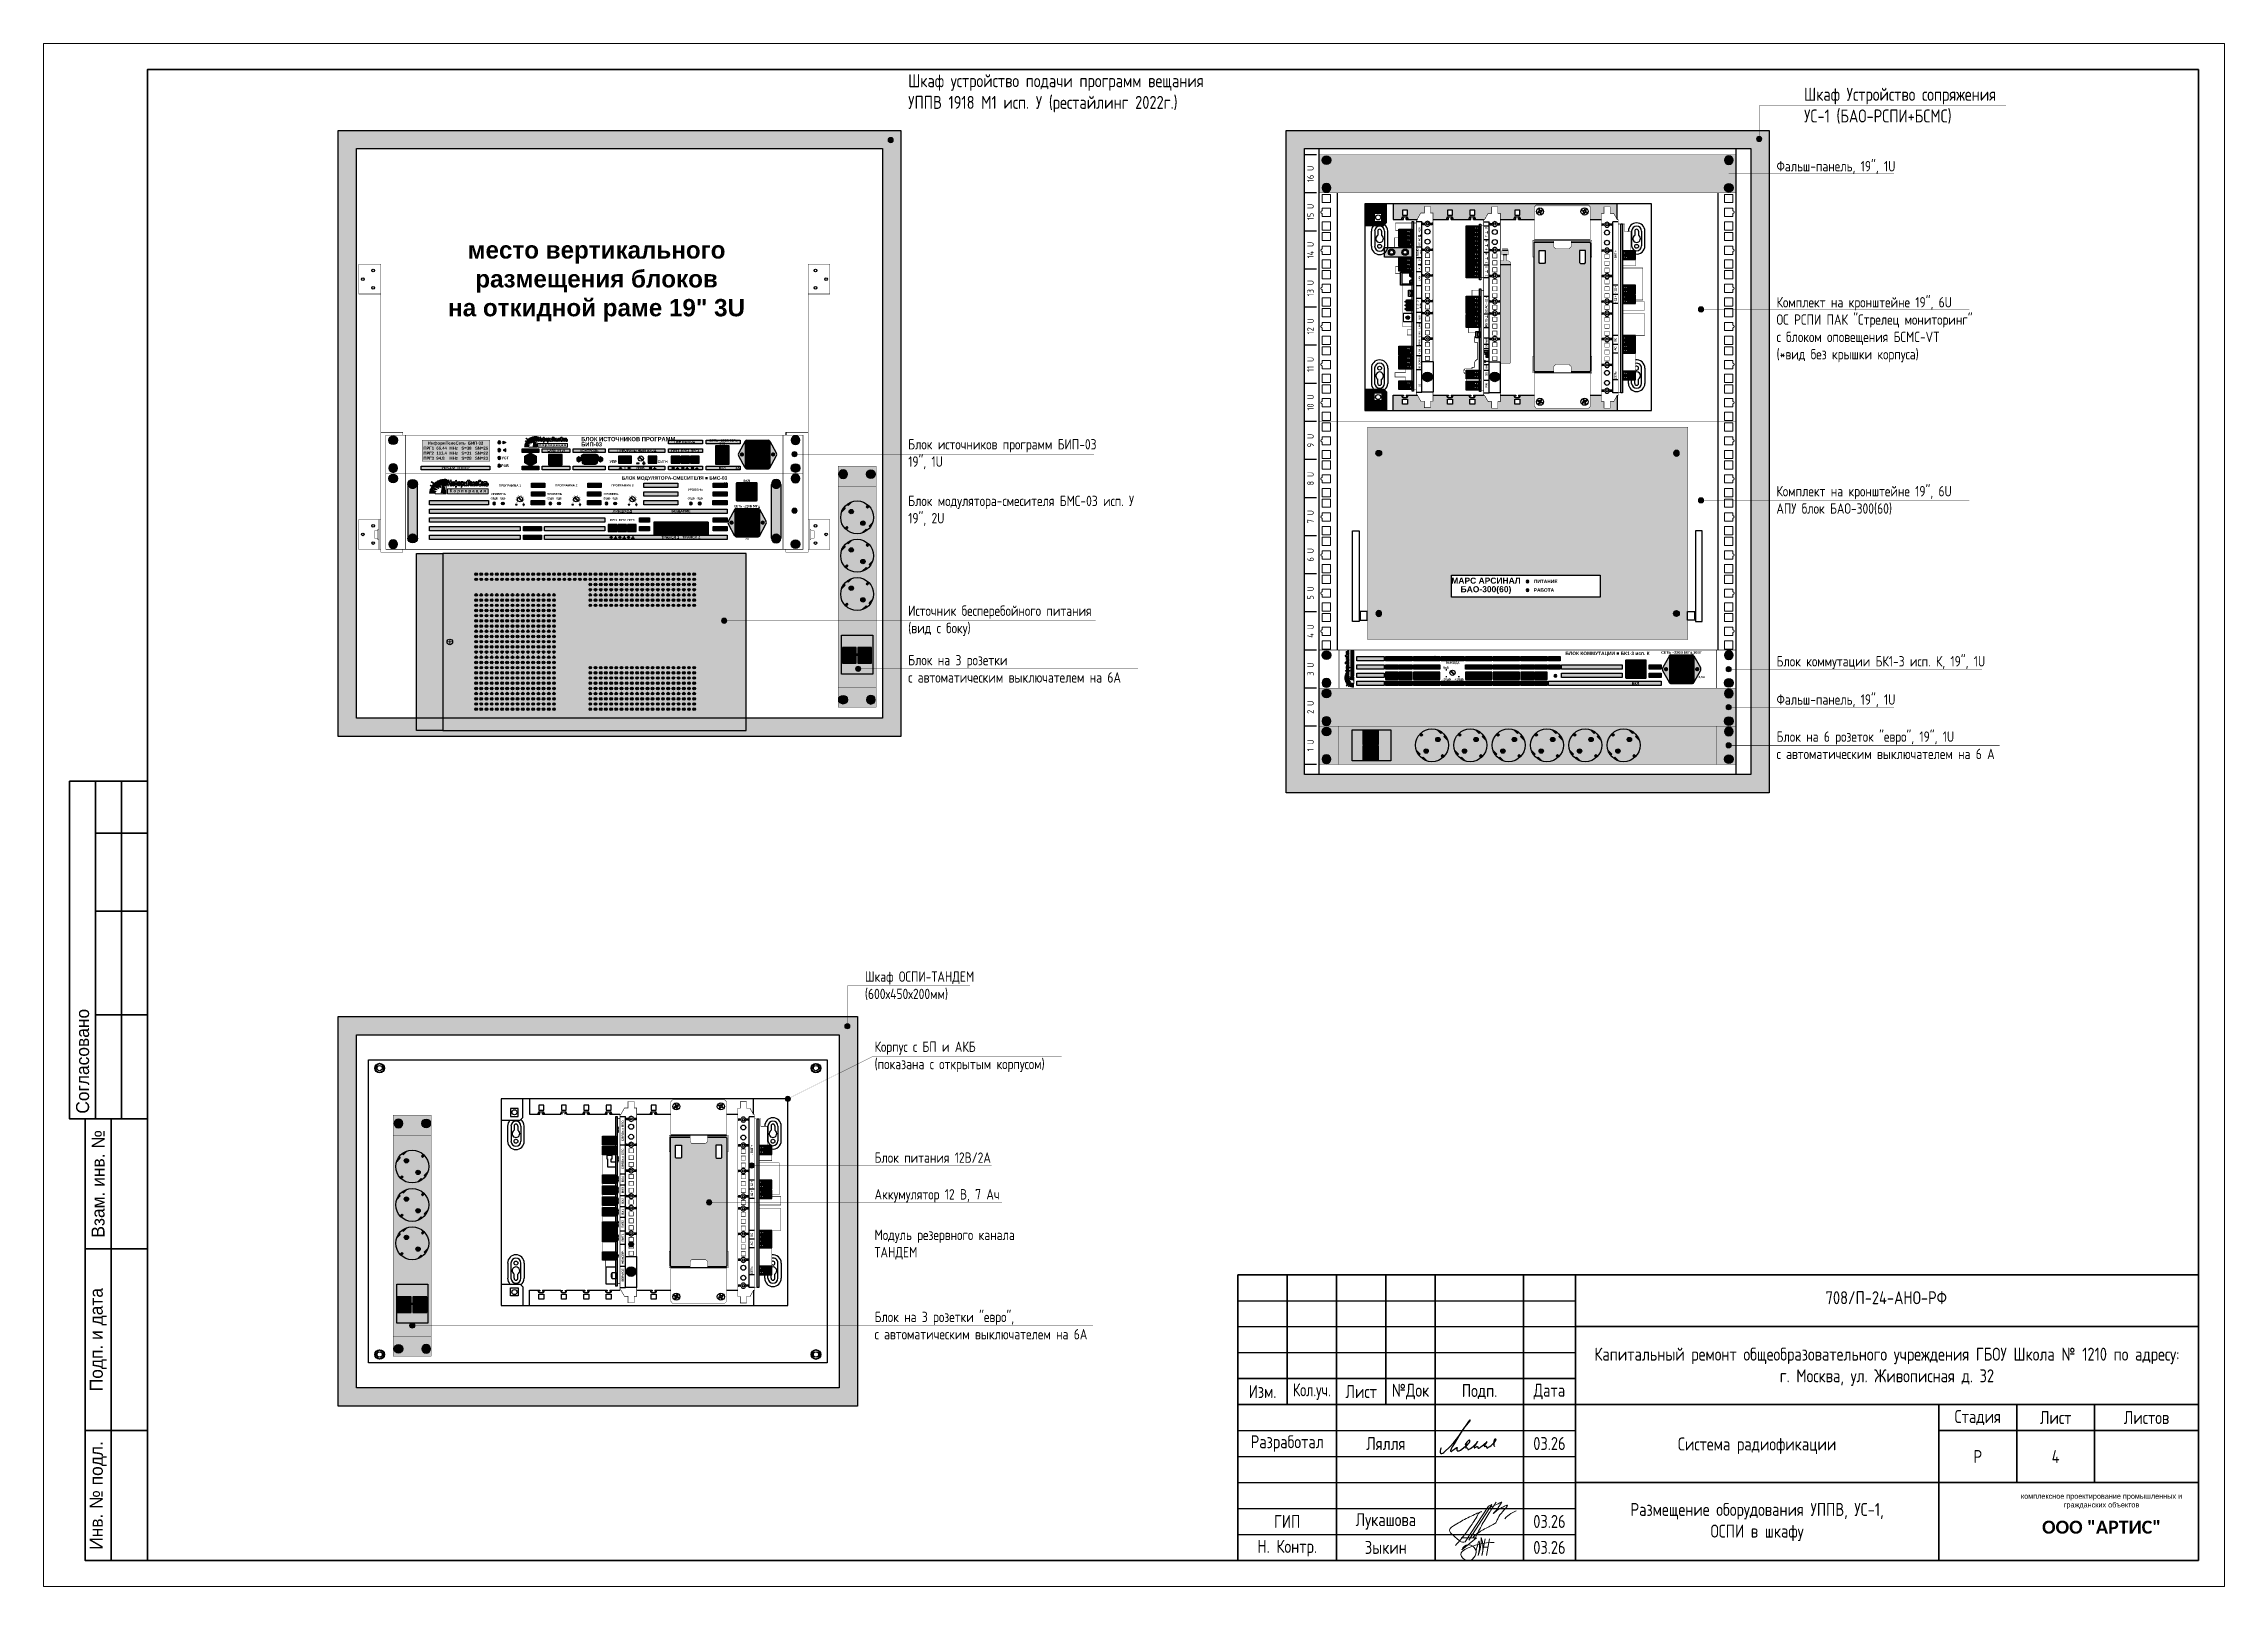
# Model space of a CAD drawing. Header units: millimetres. Extents: x -87434 to 499450, y -468665 to 122144.
# Drawn here: x 98150 to 140150, y 51026 to 80726 of the extents above; entities that cross this region are included whole.
import ezdxf
from ezdxf.enums import TextEntityAlignment as Align

# ---------------------------------------------------------------- set-up
doc = ezdxf.new("R2010")
doc.units = ezdxf.units.MM
doc.linetypes.add('SOLID', pattern=[0])
doc.linetypes.add('штриховая', pattern=[19.05, 12.7, -6.35])
for name, color, linetype in [('__НАДПИСИ', 7, 'Continuous'), ('WIRES', 7, 'SOLID'), ('ДЕТАЛИ', 5, 'Continuous'), ('СОТ', 7, 'Continuous'), ('стена', 20, 'Continuous')]:
    doc.layers.add(name, color=color, linetype=linetype)
for name, color, linetype, lineweight in [('__ФОРМАТ', 7, 'Continuous', 40), ('Text', 7, 'Continuous', 9), ('Выноски', 5, 'Continuous', 15), ('Подписи', 7, 'Continuous', 13)]:
    doc.layers.add(name, color=color, linetype=linetype, lineweight=lineweight)
doc.layers.add('Границы листа', color=7, linetype='Continuous', lineweight=0, plot=False)
doc.layers.add('ОФ_подписи', color=5, linetype='Continuous', lineweight=13, true_color=0x0000ff)
doc.styles.add('Arial', font='arial.ttf', dxfattribs={"height": 9.8})
doc.styles.add('GOST 2.304 type A', font='', dxfattribs={"height": 250})
doc.styles.add('ISOCPEUR', font='isocpeur.ttf', dxfattribs={"width": 0.9, "height": 350})
doc.styles.add('Mipgost_5', font='', dxfattribs={"height": 250})
doc.styles.add('RubezhCAD', font='', dxfattribs={"oblique": 10})
doc.styles.get("Standard").update_dxf_attribs({"font": ''})
doc.styles.add('АРИЭЛЬ', font='txt')
doc.styles.add('ГОСТ 2.304', font='')
doc.styles.add('ГОСТ-ttf', font='')
doc.styles.get('GOST 2.304 type A').set_extended_font_data('GOST 2.304 type A')
doc.styles.get('Mipgost_5').set_extended_font_data('Mipgost')
doc.styles.get('RubezhCAD').set_extended_font_data('GOST type A')
doc.styles.get('Standard').set_extended_font_data('GOST type B')
doc.styles.get('ГОСТ 2.304').set_extended_font_data('GOST 2.304 type A')
doc.styles.get('ГОСТ-ttf').set_extended_font_data('GOST type A')

# ---------------------------------------------------------------- blocks, each defined once
blk = doc.blocks.new('A$C27167704')
at = {"lineweight": 25}
h = blk.add_hatch(color=251, dxfattribs=at)
h.set_gradient(color1=(139, 142, 133), color2=(120, 125, 115), tint=0.46, name='INVHEMISPHERICAL')
h.paths.add_polyline_path([(0, 0), (600, 0), (600, -450), (0, -450)])
h.paths.add_polyline_path([(21.1, -21.1), (578.9, -21.1), (578.9, -428.9), (21.1, -428.9)], flags=16)
at = {"lineweight": 30}
for p, q in [((47.9, -54.4), (43.4, -57)), ((43.4, -57), (43.4, -62.2)), ((43.4, -62.2), (47.9, -64.8)), ((52.4, -57), (47.9, -54.4)), ((47.9, -64.8), (52.4, -62.2)), ((52.4, -62.2), (52.4, -57)), ((547.6, -57), (552.1, -54.4)), ((547.6, -62.2), (547.6, -57)), ((552.1, -64.8), (547.6, -62.2)), ((552.1, -54.4), (556.6, -57)), ((556.6, -62.2), (552.1, -64.8)), ((556.6, -57), (556.6, -62.2)), ((43.4, -387.8), (47.9, -385.2)), ((43.4, -393), (43.4, -387.8)), ((47.9, -395.6), (43.4, -393)), ((47.9, -385.2), (52.4, -387.8)), ((52.4, -393), (47.9, -395.6)), ((52.4, -387.8), (52.4, -393)), ((552.1, -385.2), (547.6, -387.8)), ((547.6, -387.8), (547.6, -393)), ((547.6, -393), (552.1, -395.6)), ((556.6, -387.8), (552.1, -385.2)), ((552.1, -395.6), (556.6, -393)), ((556.6, -393), (556.6, -387.8))]:
    blk.add_line(p, q, dxfattribs=at)
for points in [[(0, 0), (600, 0), (600, -450), (0, -450)], [(21.1, -21.1), (578.9, -21.1), (578.9, -428.9), (21.1, -428.9)]]:
    blk.add_lwpolyline(points, close=True, dxfattribs=at)
blk.add_lwpolyline([(35, -50), (565, -50), (565, -400), (35, -400)], close=True)
for centre, radius in [((47.9, -59.6), 5.52), ((47.9, -59.6), 3), ((552.1, -59.6), 5.52), ((552.1, -59.6), 3), ((47.9, -390.4), 5.52), ((47.9, -390.4), 3), ((552.1, -390.4), 5.52), ((552.1, -390.4), 3)]:
    blk.add_circle(centre, radius, dxfattribs=at)
blk = doc.blocks.new('A$C5A1165F7')
at = {"true_color": 0xc7c7c7}
h = blk.add_hatch(color=9, dxfattribs=at)
h.set_gradient(color1=(93, 101, 98), color2=(179, 179, 179), tint=0.43, name='SPHERICAL')
h.paths.add_polyline_path([(10, 5, 1), (0, 5, 1)])
h = blk.add_hatch(color=250)
h.set_gradient(color1=(39, 42, 41), color2=(103, 113, 116), tint=0.43, name='SPHERICAL')
h.paths.add_polyline_path([(5, 6.4), (4, 7.4), (2.6, 6), (3.6, 5), (2.6, 4), (4, 2.6), (5, 3.6), (6, 2.6), (7.4, 4), (6.4, 5), (7.4, 6), (6, 7.4)])
at = {"color": 49, "lineweight": 25, "true_color": 0x474747}
blk.add_lwpolyline([(6.4, 5), (7.4, 6), (6, 7.4), (5, 6.4), (4, 7.4), (2.6, 6), (3.6, 5), (2.6, 4), (4, 2.6), (5, 3.6), (6, 2.6), (7.4, 4), (6.4, 5)], dxfattribs=at)
blk.add_circle((5, 5), 5, dxfattribs=at)
blk = doc.blocks.new('A$C370C6F25')
at = {"lineweight": 25}
h = blk.add_hatch(color=251, dxfattribs=at)
h.set_gradient(color1=(102, 106, 98), color2=(120, 120, 110), rotation=90, tint=0.43)
h.paths.add_polyline_path([(0, 0), (278.3, 0), (278.3, 44), (0, 44)])
h = blk.add_hatch(color=256, dxfattribs=at)
h.dxf.hatch_style = 1
h.set_gradient(color1=(147, 144, 128), color2=(180, 178, 167), rotation=180, tint=1, name='CURVED')
h.paths.add_polyline_path([(83.1, 40), (38.1, 40), (38.1, 4), (83.1, 4)])
h.paths.add_polyline_path([(68.6, 23.1), (50.6, 23.1), (50.6, 39), (68.6, 39)], flags=16)
h.paths.add_polyline_path([(65.6, 25), (53.8, 25), (53.8, 37), (65.6, 37)], flags=0)
h.paths.add_polyline_path([(61.4, 25), (59.7, 25), (59.7, 37), (61.4, 37)], flags=0)
h = blk.add_hatch(color=256, dxfattribs=at)
h.dxf.hatch_style = 1
h.set_gradient(color1=(83, 80, 70), color2=(107, 104, 91), tint=1, name='CURVED')
h.paths.add_polyline_path([(68.6, 39), (50.6, 39), (50.6, 23.1), (68.6, 23.1)])
h.paths.add_polyline_path([(65.6, 25), (53.8, 25), (53.8, 37), (65.6, 37)], flags=16)
h.paths.add_polyline_path([(61.4, 25), (59.7, 25), (59.7, 37), (61.4, 37)], flags=16)
h = blk.add_hatch(color=256, dxfattribs=at)
h.dxf.hatch_style = 1
h.set_gradient(color1=(82, 163, 0), color2=(41, 82, 0), rotation=90, tint=1, name='INVCYLINDER')
h.paths.add_polyline_path([(65.6, 37), (61.4, 37), (61.4, 25), (65.6, 25)])
h.paths.add_polyline_path([(53.8, 25), (59.7, 25), (59.7, 37), (53.8, 37)])
h = blk.add_hatch(color=256, dxfattribs=at)
h.dxf.hatch_style = 1
h.set_gradient(color1=(82, 163, 0), color2=(41, 82, 0), rotation=90, tint=1, name='INVCYLINDER')
h.paths.add_polyline_path([(59.7, 37), (61.4, 37), (61.4, 7.2), (59.7, 7.2)])
h = blk.add_hatch(color=256, dxfattribs=at)
h.dxf.hatch_style = 1
h.set_gradient(color1=(36, 35, 30), color2=(69, 67, 59), tint=1, name='CURVED')
h.paths.add_polyline_path([(141.1, 10), (142.5, 11.4), (144.7, 9.3, 0.270091), (148.6, 28), (144.3, 32.3), (145.6, 33.6, 0.033002), (144, 35.4, 0.033002), (142.1, 37.1), (140.8, 35.8), (136.6, 40, 0.270091), (117.8, 36.1), (120, 34), (118.5, 32.6), (116.4, 34.7, 0.270091), (112.5, 16), (116.8, 11.7), (115.5, 10.4, 0.033002), (117.1, 8.6, 0.033002), (119, 6.9), (120.3, 8.2), (124.5, 4, 0.270091), (143.2, 7.9)])
h.paths.add_polyline_path([(122.1, 13.5, -1), (125.6, 17.1, -1)], flags=16)
h.paths.add_polyline_path([(135.5, 26.9, -1), (139, 30.5, -1)], flags=16)
h = blk.add_hatch(color=254)
h.set_gradient(color1=(226, 228, 228), color2=(37, 39, 39), rotation=90, tint=0.65, name='INVCYLINDER')
h.paths.add_polyline_path([(116.4, 34.7), (118.5, 32.6), (120, 34), (117.8, 36.1)])
h = blk.add_hatch(color=256, dxfattribs=at)
h.dxf.hatch_style = 1
h.set_gradient(color1=(10, 11, 11), color2=(0, 0, 0), tint=1, name='INVSPHERICAL')
h.paths.add_polyline_path([(134.8, 28.7, 1), (139.8, 28.7, 1)])
h = blk.add_hatch(color=256, dxfattribs=at)
h.dxf.hatch_style = 1
h.set_gradient(color1=(63, 62, 54), color2=(138, 134, 117), rotation=270, tint=1, name='CURVED')
h.paths.add_polyline_path([(140.8, 35.8), (142.1, 37.1, 0.082938), (136.6, 40)])
h = blk.add_hatch(color=256, dxfattribs=at)
h.dxf.hatch_style = 1
h.set_gradient(color1=(63, 62, 54), color2=(138, 134, 117), rotation=270, tint=1, name='CURVED')
h.paths.add_polyline_path([(145.6, 33.6), (144.3, 32.3), (148.6, 28, 0.082938)])
h = blk.add_hatch(color=256, dxfattribs=at)
h.dxf.hatch_style = 1
h.set_gradient(color1=(36, 35, 30), color2=(69, 67, 59), tint=1, name='CURVED')
h.paths.add_polyline_path([(185.4, 10), (186.8, 11.4), (189, 9.3, 0.270091), (192.9, 28), (188.6, 32.3), (189.9, 33.6, 0.033002), (188.3, 35.4, 0.033002), (186.4, 37.1), (185.1, 35.8), (180.9, 40, 0.270091), (162.1, 36.1), (164.2, 34), (162.8, 32.6), (160.7, 34.7, 0.270091), (156.8, 16), (161, 11.7), (159.7, 10.4, 0.033002), (161.4, 8.6, 0.033002), (163.3, 6.9), (164.6, 8.2), (168.8, 4, 0.270091), (187.5, 7.9)])
h.paths.add_polyline_path([(166.3, 13.5, -1), (169.9, 17.1, -1)], flags=16)
h.paths.add_polyline_path([(179.8, 26.9, -1), (183.3, 30.5, -1)], flags=16)
h = blk.add_hatch(color=254)
h.set_gradient(color1=(226, 228, 228), color2=(37, 39, 39), rotation=90, tint=0.65, name='INVCYLINDER')
h.paths.add_polyline_path([(160.7, 34.7), (162.8, 32.6), (164.2, 34), (162.1, 36.1)])
h = blk.add_hatch(color=256, dxfattribs=at)
h.dxf.hatch_style = 1
h.set_gradient(color1=(10, 11, 11), color2=(0, 0, 0), tint=1, name='INVSPHERICAL')
h.paths.add_polyline_path([(179, 28.7, 1), (184, 28.7, 1)])
h = blk.add_hatch(color=256, dxfattribs=at)
h.dxf.hatch_style = 1
h.set_gradient(color1=(63, 62, 54), color2=(138, 134, 117), rotation=270, tint=1, name='CURVED')
h.paths.add_polyline_path([(185.1, 35.8), (186.4, 37.1, 0.082938), (180.9, 40)])
h = blk.add_hatch(color=256, dxfattribs=at)
h.dxf.hatch_style = 1
h.set_gradient(color1=(63, 62, 54), color2=(138, 134, 117), rotation=270, tint=1, name='CURVED')
h.paths.add_polyline_path([(189.9, 33.6), (188.6, 32.3), (192.9, 28, 0.082938)])
h = blk.add_hatch(color=256, dxfattribs=at)
h.dxf.hatch_style = 1
h.set_gradient(color1=(36, 35, 30), color2=(69, 67, 59), tint=1, name='CURVED')
h.paths.add_polyline_path([(229.7, 10), (231.1, 11.4), (233.2, 9.3, 0.270091), (237.1, 28), (232.9, 32.3), (234.2, 33.6, 0.033002), (232.6, 35.4, 0.033002), (230.7, 37.1), (229.4, 35.8), (225.1, 40, 0.270091), (206.4, 36.1), (208.5, 34), (207.1, 32.6), (205, 34.7, 0.270091), (201.1, 16), (205.3, 11.7), (204, 10.4, 0.033002), (205.7, 8.6, 0.033002), (207.6, 6.9), (208.9, 8.2), (213.1, 4, 0.270091), (231.8, 7.9)])
h.paths.add_polyline_path([(210.6, 13.5, -1), (214.2, 17.1, -1)], flags=16)
h.paths.add_polyline_path([(224.1, 26.9, -1), (227.6, 30.5, -1)], flags=16)
h = blk.add_hatch(color=254)
h.set_gradient(color1=(226, 228, 228), color2=(37, 39, 39), rotation=90, tint=0.65, name='INVCYLINDER')
h.paths.add_polyline_path([(205, 34.7), (207.1, 32.6), (208.5, 34), (206.4, 36.1)])
h = blk.add_hatch(color=256, dxfattribs=at)
h.dxf.hatch_style = 1
h.set_gradient(color1=(10, 11, 11), color2=(0, 0, 0), tint=1, name='INVSPHERICAL')
h.paths.add_polyline_path([(223.3, 28.7, 1), (228.3, 28.7, 1)])
h = blk.add_hatch(color=256, dxfattribs=at)
h.dxf.hatch_style = 1
h.set_gradient(color1=(63, 62, 54), color2=(138, 134, 117), rotation=270, tint=1, name='CURVED')
h.paths.add_polyline_path([(229.4, 35.8), (230.7, 37.1, 0.082938), (225.1, 40)])
h = blk.add_hatch(color=256, dxfattribs=at)
h.dxf.hatch_style = 1
h.set_gradient(color1=(63, 62, 54), color2=(138, 134, 117), rotation=270, tint=1, name='CURVED')
h.paths.add_polyline_path([(234.2, 33.6), (232.9, 32.3), (237.1, 28, 0.082938)])
h = blk.add_hatch(color=256, dxfattribs=at)
h.dxf.hatch_style = 1
h.set_gradient(color1=(83, 80, 70), color2=(107, 104, 91), tint=1, name='CURVED')
h.paths.add_polyline_path([(68.6, 21.2), (50.6, 21.2), (50.6, 5.2), (68.6, 5.2)])
h.paths.add_polyline_path([(65.6, 7.2), (53.8, 7.2), (53.8, 19.2), (65.6, 19.2)], flags=16)
h.paths.add_polyline_path([(61.4, 7.2), (59.7, 7.2), (59.7, 19.2), (61.4, 19.2)], flags=16)
h = blk.add_hatch(color=256, dxfattribs=at)
h.dxf.hatch_style = 1
h.set_gradient(color1=(82, 163, 0), color2=(41, 82, 0), rotation=90, tint=1, name='INVCYLINDER')
h.paths.add_polyline_path([(65.6, 19.2), (61.4, 19.2), (61.4, 7.2), (65.6, 7.2)])
h.paths.add_polyline_path([(53.8, 7.2), (59.7, 7.2), (59.7, 19.2), (53.8, 19.2)])
h = blk.add_hatch(color=256, dxfattribs=at)
h.dxf.hatch_style = 1
h.set_gradient(color1=(63, 62, 54), color2=(138, 134, 117), rotation=90, tint=1, name='CURVED')
h.paths.add_polyline_path([(112.5, 16, 0.082938), (115.5, 10.4), (116.8, 11.7)])
h = blk.add_hatch(color=256, dxfattribs=at)
h.dxf.hatch_style = 1
h.set_gradient(color1=(63, 62, 54), color2=(138, 134, 117), rotation=90, tint=1, name='CURVED')
h.paths.add_polyline_path([(120.3, 8.2), (119, 6.9, 0.082938), (124.5, 4)])
h = blk.add_hatch(color=256, dxfattribs=at)
h.dxf.hatch_style = 1
h.set_gradient(color1=(10, 11, 11), color2=(0, 0, 0), tint=1, name='INVSPHERICAL')
h.paths.add_polyline_path([(126.3, 15.3, 1), (121.3, 15.3, 1)])
h = blk.add_hatch(color=254)
h.set_gradient(color1=(226, 228, 228), color2=(37, 39, 39), rotation=90, tint=0.65, name='INVCYLINDER')
h.paths.add_polyline_path([(144.7, 9.3), (142.5, 11.4), (141.1, 10), (143.3, 7.9)])
h = blk.add_hatch(color=256, dxfattribs=at)
h.dxf.hatch_style = 1
h.set_gradient(color1=(63, 62, 54), color2=(138, 134, 117), rotation=90, tint=1, name='CURVED')
h.paths.add_polyline_path([(156.8, 16, 0.082938), (159.7, 10.4), (161, 11.7)])
h = blk.add_hatch(color=256, dxfattribs=at)
h.dxf.hatch_style = 1
h.set_gradient(color1=(63, 62, 54), color2=(138, 134, 117), rotation=90, tint=1, name='CURVED')
h.paths.add_polyline_path([(164.6, 8.2), (163.3, 6.9, 0.082938), (168.8, 4)])
h = blk.add_hatch(color=256, dxfattribs=at)
h.dxf.hatch_style = 1
h.set_gradient(color1=(10, 11, 11), color2=(0, 0, 0), tint=1, name='INVSPHERICAL')
h.paths.add_polyline_path([(170.6, 15.3, 1), (165.6, 15.3, 1)])
h = blk.add_hatch(color=254)
h.set_gradient(color1=(226, 228, 228), color2=(37, 39, 39), rotation=90, tint=0.65, name='INVCYLINDER')
h.paths.add_polyline_path([(189, 9.3), (186.8, 11.4), (185.4, 10), (187.6, 7.9)])
h = blk.add_hatch(color=256, dxfattribs=at)
h.dxf.hatch_style = 1
h.set_gradient(color1=(63, 62, 54), color2=(138, 134, 117), rotation=90, tint=1, name='CURVED')
h.paths.add_polyline_path([(201.1, 16, 0.082938), (204, 10.4), (205.3, 11.7)])
h = blk.add_hatch(color=256, dxfattribs=at)
h.dxf.hatch_style = 1
h.set_gradient(color1=(63, 62, 54), color2=(138, 134, 117), rotation=90, tint=1, name='CURVED')
h.paths.add_polyline_path([(208.9, 8.2), (207.6, 6.9, 0.082938), (213.1, 4)])
h = blk.add_hatch(color=256, dxfattribs=at)
h.dxf.hatch_style = 1
h.set_gradient(color1=(10, 11, 11), color2=(0, 0, 0), tint=1, name='INVSPHERICAL')
h.paths.add_polyline_path([(214.9, 15.3, 1), (209.9, 15.3, 1)])
h = blk.add_hatch(color=254)
h.set_gradient(color1=(226, 228, 228), color2=(37, 39, 39), rotation=90, tint=0.65, name='INVCYLINDER')
h.paths.add_polyline_path([(233.3, 9.3), (231.1, 11.4), (229.7, 10), (231.8, 7.9)])
for p, q in [((140.8, 35.8), (136.6, 40)), ((142.1, 37.1), (140.8, 35.8)), ((145.6, 33.6), (144.3, 32.3)), ((148.6, 28), (144.3, 32.3)), ((185.1, 35.8), (180.9, 40)), ((186.4, 37.1), (185.1, 35.8)), ((189.9, 33.6), (188.6, 32.3)), ((192.9, 28), (188.6, 32.3)), ((229.4, 35.8), (225.1, 40)), ((230.7, 37.1), (229.4, 35.8)), ((234.2, 33.6), (232.9, 32.3)), ((237.1, 28), (232.9, 32.3)), ((116.8, 11.7), (112.5, 16)), ((115.5, 10.4), (116.8, 11.7)), ((119, 6.9), (120.3, 8.2)), ((124.5, 4), (120.3, 8.2)), ((161, 11.7), (156.8, 16)), ((159.7, 10.4), (161, 11.7)), ((163.3, 6.9), (164.6, 8.2)), ((168.8, 4), (164.6, 8.2)), ((205.3, 11.7), (201.1, 16)), ((204, 10.4), (205.3, 11.7)), ((207.6, 6.9), (208.9, 8.2)), ((213.1, 4), (208.9, 8.2))]:
    blk.add_line(p, q)
at = {"const_width": 0.4}
blk.add_lwpolyline([(0, 0), (278.3, 0), (278.3, 44), (0, 44)], close=True, dxfattribs=at)
for points in [[(23, 0), (23, 44)], [(254.5, 0), (254.5, 44)]]:
    blk.add_lwpolyline(points, dxfattribs=at)
at = {"color": 251, "lineweight": 25}
blk.add_lwpolyline([(83.1, 40), (83.1, 4), (38.1, 4), (38.1, 40)], close=True, dxfattribs=at)
at = {"lineweight": 25}
for points in [[(68.6, 23.1), (68.6, 39), (50.6, 39), (50.6, 23.1)], [(65.6, 25), (65.6, 37), (53.8, 37), (53.8, 25)], [(61.4, 25), (61.4, 37), (59.7, 37), (59.7, 25)], [(59.7, 37), (61.4, 37), (61.4, 7.2), (59.7, 7.2)], [(116.4, 34.7), (117.8, 36.1), (120, 34), (118.5, 32.6)], [(160.7, 34.7), (162.1, 36.1), (164.2, 34), (162.8, 32.6)], [(205, 34.7), (206.4, 36.1), (208.5, 34), (207.1, 32.6)], [(68.6, 5.2), (68.6, 21.2), (50.6, 21.2), (50.6, 5.2)], [(65.6, 7.2), (65.6, 19.2), (53.8, 19.2), (53.8, 7.2)], [(61.4, 7.2), (61.4, 19.2), (59.7, 19.2), (59.7, 7.2)], [(143.3, 7.9), (144.7, 9.3), (142.5, 11.4), (141.1, 10)], [(187.6, 7.9), (189, 9.3), (186.8, 11.4), (185.4, 10)], [(231.8, 7.9), (233.3, 9.3), (231.1, 11.4), (229.7, 10)]]:
    blk.add_lwpolyline(points, close=True, dxfattribs=at)
for centre, radius in [((130.5, 22), 19), ((137.3, 28.7), 2.5), ((174.8, 22), 19), ((181.5, 28.7), 2.5), ((219.1, 22), 19), ((225.8, 28.7), 2.5), ((123.8, 15.3), 2.5), ((168.1, 15.3), 2.5), ((212.4, 15.3), 2.5)]:
    blk.add_circle(centre, radius)
blk.add_blockref('A$C5A1165F7', (3.5, 33), dxfattribs=at)
at = {"lineweight": 25, "xscale": -1}
blk.add_blockref('A$C5A1165F7', (274, 33), dxfattribs=at)
at = {"lineweight": 25, "xscale": -1, "rotation": 180}
blk.add_blockref('A$C5A1165F7', (3.5, 11), dxfattribs=at)
at = {"lineweight": 25, "rotation": 180}
blk.add_blockref('A$C5A1165F7', (274, 11), dxfattribs=at)
blk = doc.blocks.new('АКБ ОС')
h = blk.add_hatch(color=252)
h.dxf.hatch_style = 1
h.paths.add_polyline_path([(35.5, 58.1), (34.5, 57.1), (34.5, 35.5), (40.8, 35.5), (43.1, 33.5), (43.1, 18), (40.7, 15.4), (34.5, 15.4), (34.5, -5.8), (35.5, -6.8), (183.3, -6.8), (184.3, -5.8), (184.3, 15.4), (179.1, 15.4), (176.7, 18), (176.7, 33.5), (179, 35.5), (184.3, 35.5), (184.3, 58.1)])
h.paths.add_polyline_path([(159.8, 46.4), (159.8, 51.5), (160.8, 52.5), (174.9, 52.5), (174.9, 45.4), (160.8, 45.4)], flags=16)
h.paths.add_polyline_path([(159.8, 4.8), (160.8, 5.8), (174.9, 5.8), (174.9, -1.2), (160.8, -1.2), (159.8, -0.2)], flags=16)
for p, q in [((33.2, -6.6), (33.3, 57.8)), ((186.6, -6.6), (186.5, 57.8))]:
    blk.add_line(p, q)
at = {"const_width": 0.5}
for points in [[(52.6, 59.8), (52.6, 58.5), (34.2, 58.5), (34.2, 35.5), (40.8, 35.5), (43.1, 33.5), (43.1, 18), (40.7, 15.4), (34.2, 15.4), (34.2, -7.2), (52.6, -7.2), (52.6, -8.5), (33.2, -8.5), (33.2, -6.6), (-5.5, -6.6), (-7.5, -4.6), (-7.5, 56), (-5.3, 57.8), (33.3, 57.8), (33.3, 59.8), (52.6, 59.8)], [(167.2, 59.8), (167.2, 58.5), (185.6, 58.5), (185.6, 35.5), (179, 35.5), (176.7, 33.5), (176.7, 18), (179.1, 15.4), (185.6, 15.4), (185.6, -7.2), (167.2, -7.2), (167.2, -8.5), (186.6, -8.5), (186.6, -6.6), (225.3, -6.6), (227.3, -4.6), (227.3, 56), (225.1, 57.8), (186.5, 57.8), (186.5, 59.8), (167.2, 59.8)]]:
    blk.add_lwpolyline(points, dxfattribs=at)
for points in [[(2.7, 50.7), (2.3, 49.8), (0.3, 50.8), (-0.7, 48.7), (-1.6, 49.2), (-0.6, 51.2), (-2.7, 52.2), (-2.3, 53.1), (-0.2, 52.1), (0.8, 54.2), (1.7, 53.7), (0.7, 51.7), (2.7, 50.7)], [(34.5, 35.5), (34.5, 57.1), (35.5, 58.1), (184.3, 58.1), (184.3, 35.5)], [(217.1, 50.7), (217.5, 49.8), (219.5, 50.8), (220.5, 48.7), (221.4, 49.2), (220.4, 51.2), (222.5, 52.2), (222.1, 53.1), (220, 52.1), (219, 54.2), (218.1, 53.7), (219.1, 51.7), (217.1, 50.7)], [(2.7, 0.8), (2.3, 1.7), (0.3, 0.7), (-0.7, 2.7), (-1.6, 2.3), (-0.6, 0.3), (-2.7, -0.8), (-2.3, -1.7), (-0.2, -0.6), (0.8, -2.7), (1.7, -2.2), (0.7, -0.2), (2.7, 0.8)], [(184.3, 15.4), (184.3, -5.8), (183.3, -6.8), (35.5, -6.8), (34.5, -5.8), (34.5, 15.4)], [(217.1, 0.8), (217.5, 1.7), (219.5, 0.7), (220.5, 2.7), (221.4, 2.3), (220.4, 0.3), (222.5, -0.8), (222.1, -1.7), (220, -0.6), (219, -2.7), (218.1, -2.2), (219.1, -0.2), (217.1, 0.8)]]:
    blk.add_lwpolyline(points)
for points in [[(160.8, 52.5), (174.9, 52.5), (174.9, 45.4), (160.8, 45.4), (159.8, 46.4), (159.8, 51.5)], [(160.8, -1.2), (174.9, -1.2), (174.9, 5.8), (160.8, 5.8), (159.8, 4.8), (159.8, -0.2)]]:
    blk.add_lwpolyline(points, close=True)
for centre in [(0, 51.5), (219.8, 51.5), (0, 0), (219.8, 0)]:
    blk.add_circle(centre, 4.09)
blk = doc.blocks.new('ПАК-СМ_БП')
h = blk.add_hatch(color=42)
h.dxf.hatch_style = 1
h.paths.add_polyline_path([(10.5, -16.1), (205.4, -16), (205.4, -17.7), (10.5, -17.8)])
h = blk.add_hatch(color=64)
h.dxf.hatch_style = 1
h.paths.add_polyline_path([(35.3, -32.9), (25.2, -32.9), (25.2, -17.7), (35.3, -17.7)])
h.paths.add_polyline_path([(31.1, -25), (34.5, -25), (34.5, -19.2), (31.1, -19.2)], flags=16)
h.paths.add_polyline_path([(31.7, -23.6), (33.8, -23.6), (33.8, -20.9), (31.7, -20.9)], flags=0)
h.paths.add_polyline_path([(29.5, -25), (29.5, -19.2), (26.1, -19.2), (26.1, -25)], flags=16)
h.paths.add_polyline_path([(28.8, -23.6), (28.8, -20.9), (26.8, -20.9), (26.8, -23.6)], flags=0)
h = blk.add_hatch(color=64)
h.dxf.hatch_style = 1
h.paths.add_polyline_path([(76.4, -32.9), (56.3, -32.9), (56.3, -17.7), (76.4, -17.7)])
h.paths.add_polyline_path([(65.5, -25), (65.5, -19.2), (62.2, -19.2), (62.2, -25)], flags=16)
h.paths.add_polyline_path([(64.9, -23.6), (64.9, -20.9), (62.8, -20.9), (62.8, -23.6)], flags=0)
h.paths.add_polyline_path([(67.1, -25), (70.5, -25), (70.5, -19.2), (67.1, -19.2)], flags=16)
h.paths.add_polyline_path([(67.8, -23.6), (69.8, -23.6), (69.8, -20.9), (67.8, -20.9)], flags=0)
h.paths.add_polyline_path([(60.6, -25), (60.6, -19.2), (57.2, -19.2), (57.2, -25)], flags=16)
h.paths.add_polyline_path([(59.9, -23.6), (59.9, -20.9), (57.9, -20.9), (57.9, -23.6)], flags=0)
h.paths.add_polyline_path([(72.1, -25), (75.5, -25), (75.5, -19.2), (72.1, -19.2)], flags=16)
h.paths.add_polyline_path([(72.7, -23.6), (74.8, -23.6), (74.8, -20.9), (72.7, -20.9)], flags=0)
h = blk.add_hatch(color=64)
h.dxf.hatch_style = 1
h.paths.add_polyline_path([(123.5, -32.9), (113.4, -32.9), (113.4, -17.7), (123.5, -17.7)])
h.paths.add_polyline_path([(119.3, -25), (122.6, -25), (122.6, -19.2), (119.3, -19.2)], flags=16)
h.paths.add_polyline_path([(119.9, -23.6), (122, -23.6), (122, -20.9), (119.9, -20.9)], flags=0)
h.paths.add_polyline_path([(117.7, -25), (117.7, -19.2), (114.3, -19.2), (114.3, -25)], flags=16)
h.paths.add_polyline_path([(117, -23.6), (117, -20.9), (115, -20.9), (115, -23.6)], flags=0)
h = blk.add_hatch(color=64)
h.dxf.hatch_style = 1
h.paths.add_polyline_path([(134.6, -32.9), (124.5, -32.9), (124.5, -17.7), (134.6, -17.7)])
h.paths.add_polyline_path([(130.4, -25), (133.7, -25), (133.7, -19.2), (130.4, -19.2)], flags=16)
h.paths.add_polyline_path([(131, -23.6), (133.1, -23.6), (133.1, -20.9), (131, -20.9)], flags=0)
h.paths.add_polyline_path([(128.8, -25), (128.8, -19.2), (125.4, -19.2), (125.4, -25)], flags=16)
h.paths.add_polyline_path([(128.1, -23.6), (128.1, -20.9), (126.1, -20.9), (126.1, -23.6)], flags=0)
h = blk.add_hatch(color=64)
h.dxf.hatch_style = 1
h.paths.add_polyline_path([(174.5, -32.9), (164.4, -32.9), (164.4, -17.7), (174.5, -17.7)])
h.paths.add_polyline_path([(170.2, -25), (173.6, -25), (173.6, -19.2), (170.2, -19.2)], flags=16)
h.paths.add_polyline_path([(170.9, -23.6), (172.9, -23.6), (172.9, -20.9), (170.9, -20.9)], flags=0)
h.paths.add_polyline_path([(168.6, -25), (168.6, -19.2), (165.3, -19.2), (165.3, -25)], flags=16)
h.paths.add_polyline_path([(168, -23.6), (168, -20.9), (165.9, -20.9), (165.9, -23.6)], flags=0)
at = {"lineweight": 30}
for p, q in [((12, 3.2), (12, 5.5)), ((12.9, 6), (12.5, 6)), ((13.4, 3.2), (13.4, 5.5)), ((41.9, 3.2), (41.9, 5.5)), ((42.7, 6), (42.4, 6)), ((43.2, 3.2), (43.2, 5.5)), ((71.7, 3.2), (71.7, 5.5)), ((72.5, 6), (72.2, 6)), ((73, 3.2), (73, 5.5)), ((101.2, 3.2), (101.2, 5.5)), ((102, 6), (101.7, 6)), ((102.5, 3.2), (102.5, 5.5)), ((115, 3.2), (115, 5.5)), ((115.5, 6), (115.8, 6)), ((116.3, 3.2), (116.3, 5.5)), ((144.5, 3.2), (144.5, 5.5)), ((145.3, 6), (145, 6)), ((145.8, 3.2), (145.8, 5.5)), ((174, 3.2), (174, 5.5)), ((174.8, 6), (174.5, 6)), ((175.3, 3.2), (175.3, 5.5)), ((203.9, 3.2), (203.9, 5.5)), ((204.7, 6), (204.4, 6)), ((205.2, 3.2), (205.2, 5.5)), ((10.5, -12.9), (10.5, -6.6)), ((10.5, -6.6), (207.8, -6.6)), ((12, -5.4), (12, -3.1)), ((13.4, -5.4), (13.4, -3.1)), ((41.9, -5.4), (41.9, -3.1)), ((43.2, -5.4), (43.2, -3.1)), ((71.7, -5.4), (71.7, -3.1)), ((73, -5.4), (73, -3.1)), ((101.2, -5.4), (101.2, -3.1)), ((102.5, -5.4), (102.5, -3.1)), ((115, -5.4), (115, -3.1)), ((116.3, -5.4), (116.3, -3.1)), ((144.5, -5.4), (144.5, -3.1)), ((145.8, -5.4), (145.8, -3.1)), ((174, -5.4), (174, -3.1)), ((175.3, -5.4), (175.3, -3.1)), ((203.9, -5.4), (203.9, -3.1)), ((205.2, -5.4), (205.2, -3.1)), ((207.8, -12.9), (207.8, -6.6))]:
    blk.add_line(p, q, dxfattribs=at)
for p, q in [((25.2, -12.9), (25.2, -6.6)), ((26.8, -20.9), (26.1, -19.2)), ((26.8, -23.6), (26.1, -25)), ((28.8, -20.9), (29.5, -19.2)), ((28.8, -23.6), (29.5, -25)), ((31.7, -20.9), (31.1, -19.2)), ((31.7, -23.6), (31.1, -25)), ((33.8, -20.9), (34.5, -19.2)), ((33.8, -23.6), (34.5, -25)), ((56.3, -12.9), (56.3, -6.6)), ((57.9, -20.9), (57.2, -19.2)), ((57.9, -23.6), (57.2, -25)), ((59.9, -20.9), (60.6, -19.2)), ((59.9, -23.6), (60.6, -25)), ((62.8, -20.9), (62.2, -19.2)), ((62.8, -23.6), (62.2, -25)), ((64.9, -20.9), (65.5, -19.2)), ((64.9, -23.6), (65.5, -25)), ((66.3, -12.9), (66.3, -6.6)), ((67.8, -20.9), (67.1, -19.2)), ((67.8, -23.6), (67.1, -25)), ((69.8, -20.9), (70.5, -19.2)), ((69.8, -23.6), (70.5, -25)), ((72.7, -20.9), (72.1, -19.2)), ((72.7, -23.6), (72.1, -25)), ((74.8, -20.9), (75.5, -19.2)), ((74.8, -23.6), (75.5, -25)), ((76.4, -12.9), (76.4, -6.6)), ((113.4, -12.9), (113.4, -6.6)), ((115, -20.9), (114.3, -19.2)), ((115, -23.6), (114.3, -25)), ((117, -20.9), (117.7, -19.2)), ((117, -23.6), (117.7, -25)), ((119.9, -20.9), (119.3, -19.2)), ((119.9, -23.6), (119.3, -25)), ((122, -20.9), (122.6, -19.2)), ((122, -23.6), (122.6, -25)), ((124, -12.9), (124, -6.6)), ((126.1, -20.9), (125.4, -19.2)), ((126.1, -23.6), (125.4, -25)), ((128.1, -20.9), (128.8, -19.2)), ((128.1, -23.6), (128.8, -25)), ((131, -20.9), (130.4, -19.2)), ((131, -23.6), (130.4, -25)), ((133.1, -20.9), (133.7, -19.2)), ((133.1, -23.6), (133.7, -25)), ((134.6, -12.9), (134.6, -6.6)), ((165.9, -20.9), (165.3, -19.2)), ((165.9, -23.6), (165.3, -25)), ((168, -20.9), (168.6, -19.2)), ((168, -23.6), (168.6, -25)), ((170.9, -20.9), (170.2, -19.2)), ((170.9, -23.6), (170.2, -25)), ((172.9, -20.9), (173.6, -19.2)), ((172.9, -23.6), (173.6, -25))]:
    blk.add_line(p, q)
at = {"const_width": 0.6}
for points in [[(217.7, 6.4), (0.2, 6.4), (0.2, 3.5), (-7.3, 3.5), (-7.3, -3.6), (0.2, -3.6), (0.2, -7.7), (7.4, -11.8), (7.4, -12.9), (210.4, -12.9), (210.4, -11.8), (217.7, -7.7), (217.7, -3.6), (225.2, -3.6), (225.2, 3.5), (217.7, 3.5)], [(51.9, -2.5), (47, -2.5), (47, 2.6), (51.9, 2.6)], [(59.9, -2.5), (55, -2.5), (55, 2.6), (59.9, 2.6)], [(67.9, -2.5), (63, -2.5), (63, 2.6), (67.9, 2.6)], [(81.6, -2.5), (76.8, -2.5), (76.8, 2.6), (81.6, 2.6)], [(89.6, -2.5), (84.8, -2.5), (84.8, 2.6), (89.6, 2.6)], [(97.6, -2.5), (92.8, -2.5), (92.8, 2.6), (97.6, 2.6)], [(111.2, -2.5), (106.3, -2.5), (106.3, 2.6), (111.2, 2.6)], [(124.9, -2.5), (120.1, -2.5), (120.1, 2.6), (124.9, 2.6)], [(132.9, -2.5), (128.1, -2.5), (128.1, 2.6), (132.9, 2.6)], [(140.9, -2.5), (136.1, -2.5), (136.1, 2.6), (140.9, 2.6)], [(154.5, -2.5), (149.6, -2.5), (149.6, 2.6), (154.5, 2.6)], [(162.5, -2.5), (157.6, -2.5), (157.6, 2.6), (162.5, 2.6)], [(170.5, -2.5), (165.6, -2.5), (165.6, 2.6), (170.5, 2.6)]]:
    blk.add_lwpolyline(points, close=True, dxfattribs=at)
at = {"lineweight": 30, "const_width": 0.3}
blk.add_lwpolyline([(7.4, -12.9), (7.4, -12.9)], close=True, dxfattribs=at)
at = {"const_width": 0.5}
blk.add_lwpolyline([(10.5, -12.9), (10.5, -17.8), (25.2, -17.8), (25.2, -32.9), (76.4, -32.9), (76.4, -43.4), (101.9, -43.4), (101.9, -17.8), (105.9, -17.7), (105.9, -43.4), (115.5, -43.4), (115.5, -32.9), (117.6, -32.9), (117.6, -41.3), (154.5, -41.3), (154.5, -17.7), (157.1, -17.7), (157.1, -32.9), (174.5, -32.9), (174.5, -27.5), (196.7, -27.5), (196.7, -20.3), (205.4, -20.3), (205.4, -12.9)], dxfattribs=at)
for points in [[(10.5, -16.1), (205.4, -16), (205.4, -17.7), (10.5, -17.8)], [(25.2, -32.9), (35.3, -32.9), (35.3, -17.7), (25.2, -17.7)], [(26.1, -25), (29.5, -25), (29.5, -19.2), (26.1, -19.2)], [(26.8, -23.6), (28.8, -23.6), (28.8, -20.9), (26.8, -20.9)], [(34.5, -25), (31.1, -25), (31.1, -19.2), (34.5, -19.2)], [(33.8, -23.6), (31.7, -23.6), (31.7, -20.9), (33.8, -20.9)], [(56.3, -32.9), (76.4, -32.9), (76.4, -17.7), (56.3, -17.7)], [(57.2, -25), (60.6, -25), (60.6, -19.2), (57.2, -19.2)], [(57.9, -23.6), (59.9, -23.6), (59.9, -20.9), (57.9, -20.9)], [(65.5, -25), (62.2, -25), (62.2, -19.2), (65.5, -19.2)], [(64.9, -23.6), (62.8, -23.6), (62.8, -20.9), (64.9, -20.9)], [(70.5, -25), (67.1, -25), (67.1, -19.2), (70.5, -19.2)], [(69.8, -23.6), (67.8, -23.6), (67.8, -20.9), (69.8, -20.9)], [(75.5, -25), (72.1, -25), (72.1, -19.2), (75.5, -19.2)], [(74.8, -23.6), (72.7, -23.6), (72.7, -20.9), (74.8, -20.9)], [(113.4, -32.9), (123.5, -32.9), (123.5, -17.7), (113.4, -17.7)], [(114.3, -25), (117.7, -25), (117.7, -19.2), (114.3, -19.2)], [(115, -23.6), (117, -23.6), (117, -20.9), (115, -20.9)], [(122.6, -25), (119.3, -25), (119.3, -19.2), (122.6, -19.2)], [(122, -23.6), (119.9, -23.6), (119.9, -20.9), (122, -20.9)], [(124.5, -32.9), (134.6, -32.9), (134.6, -17.7), (124.5, -17.7)], [(125.4, -25), (128.8, -25), (128.8, -19.2), (125.4, -19.2)], [(126.1, -23.6), (128.1, -23.6), (128.1, -20.9), (126.1, -20.9)], [(133.7, -25), (130.4, -25), (130.4, -19.2), (133.7, -19.2)], [(133.1, -23.6), (131, -23.6), (131, -20.9), (133.1, -20.9)], [(164.4, -32.9), (174.5, -32.9), (174.5, -17.7), (164.4, -17.7)], [(165.3, -25), (168.6, -25), (168.6, -19.2), (165.3, -19.2)], [(165.9, -23.6), (168, -23.6), (168, -20.9), (165.9, -20.9)], [(173.6, -25), (170.2, -25), (170.2, -19.2), (173.6, -19.2)], [(172.9, -23.6), (170.9, -23.6), (170.9, -20.9), (172.9, -20.9)]]:
    blk.add_lwpolyline(points, close=True)
at = {"lineweight": 30}
for centre, radius in [((12.7, 0), 1.31), ((21.8, 0), 2.87), ((33.4, 0), 2.87), ((42.5, 0), 1.31), ((72.3, 0), 1.31), ((101.8, 0), 1.31), ((115.6, 0), 1.31), ((145.2, 0), 1.31), ((174.7, 0), 1.31), ((183.8, 0), 2.87), ((195.4, 0), 2.87), ((204.5, 0), 1.31)]:
    blk.add_circle(centre, radius, dxfattribs=at)
for centre, radius, start, end in [((12.7, 0), 2.87, 110.3564, 249.6436), ((11.5, 3.2), 0.5, 290.3564, 0), ((12.5, 5.5), 0.5, 90, 180), ((12.9, 5.5), 0.5, 0, 90), ((13.9, 3.2), 0.5, 180, 249.6436), ((12.7, 0), 2.87, 290.3564, 69.6436), ((42.5, 0), 2.87, 110.3564, 249.6436), ((41.4, 3.2), 0.5, 290.3564, 0), ((42.4, 5.5), 0.5, 90, 180), ((42.7, 5.5), 0.5, 0, 90), ((43.7, 3.2), 0.5, 180, 249.6436), ((42.5, 0), 2.87, 290.3564, 69.6436), ((72.3, 0), 2.87, 110.3564, 249.6436), ((71.2, 3.2), 0.5, 290.3564, 0), ((72.2, 5.5), 0.5, 90, 180), ((72.5, 5.5), 0.5, 0, 90), ((73.5, 3.2), 0.5, 180, 249.6436), ((72.3, 0), 2.87, 290.3564, 69.6436), ((101.8, 0), 2.87, 110.3564, 249.6436), ((100.7, 3.2), 0.5, 290.3564, 0), ((101.7, 5.5), 0.5, 90, 180), ((102, 5.5), 0.5, 0, 90), ((103, 3.2), 0.5, 180, 249.6436), ((101.8, 0), 2.87, 290.3564, 69.6436), ((115.6, 0), 2.87, 110.3564, 249.6436), ((114.5, 3.2), 0.5, 290.3564, 0), ((115.5, 5.5), 0.5, 90, 180), ((115.8, 5.5), 0.5, 0, 90), ((116.8, 3.2), 0.5, 180, 249.6436), ((115.6, 0), 2.87, 290.3564, 69.6436), ((145.2, 0), 2.87, 110.3564, 249.6436), ((144, 3.2), 0.5, 290.3564, 0), ((145, 5.5), 0.5, 90, 180), ((145.3, 5.5), 0.5, 0, 90), ((146.3, 3.2), 0.5, 180, 249.6436), ((145.2, 0), 2.87, 290.3564, 69.6436), ((174.7, 0), 2.87, 110.3564, 249.6436), ((173.5, 3.2), 0.5, 290.3564, 0), ((174.5, 5.5), 0.5, 90, 180), ((174.8, 5.5), 0.5, 0, 90), ((175.8, 3.2), 0.5, 180, 249.6436), ((174.7, 0), 2.87, 290.3564, 69.6436), ((204.5, 0), 2.87, 110.3564, 249.6436), ((203.4, 3.2), 0.5, 290.3564, 0), ((204.4, 5.5), 0.5, 90, 180), ((204.7, 5.5), 0.5, 0, 90), ((205.7, 3.2), 0.5, 180, 249.6436), ((204.5, 0), 2.87, 290.3564, 69.6436), ((11.5, -3.1), 0.5, 0, 69.6436), ((12.5, -5.4), 0.5, 180, 270), ((12.9, -5.4), 0.5, 270, 0), ((13.9, -3.1), 0.5, 110.3564, 180), ((41.4, -3.1), 0.5, 0, 69.6436), ((42.4, -5.4), 0.5, 180, 270), ((42.7, -5.4), 0.5, 270, 0), ((43.7, -3.1), 0.5, 110.3564, 180), ((71.2, -3.1), 0.5, 0, 69.6436), ((72.2, -5.4), 0.5, 180, 270), ((72.5, -5.4), 0.5, 270, 0), ((73.5, -3.1), 0.5, 110.3564, 180), ((100.7, -3.1), 0.5, 0, 69.6436), ((101.7, -5.4), 0.5, 180, 270), ((102, -5.4), 0.5, 270, 0), ((103, -3.1), 0.5, 110.3564, 180), ((114.5, -3.1), 0.5, 0, 69.6436), ((115.5, -5.4), 0.5, 180, 270), ((115.8, -5.4), 0.5, 270, 0), ((116.8, -3.1), 0.5, 110.3564, 180), ((144, -3.1), 0.5, 0, 69.6436), ((145, -5.4), 0.5, 180, 270), ((145.3, -5.4), 0.5, 270, 0), ((146.3, -3.1), 0.5, 110.3564, 180), ((173.5, -3.1), 0.5, 0, 69.6436), ((174.5, -5.4), 0.5, 180, 270), ((174.8, -5.4), 0.5, 270, 0), ((175.8, -3.1), 0.5, 110.3564, 180), ((203.4, -3.1), 0.5, 0, 69.6436), ((204.4, -5.4), 0.5, 180, 270), ((204.7, -5.4), 0.5, 270, 0), ((205.7, -3.1), 0.5, 110.3564, 180)]:
    blk.add_arc(centre, radius, start, end, dxfattribs=at)
at = {"char_height": 2.5, "attachment_point": 5}
for s, width, insert in [('{\\fArial|b1|i0|c204|p34;\\T0.9СЕТЬ}', 9.216, (30.3, -9.7)), ('{\\fArial|b1|i0|c204|p34;\\T0.9AC}', 3.934, (61.3, -9.7)), ('{\\fArial|b1|i0|c204|p34;\\T0.9DC}', 3.934, (71.3, -9.7)), ('{\\fArial|b1|i0|c204|p34;\\T0.9- 12 +}', 9.216, (118.5, -9.7)), ('{\\fArial|b1|i0|c204|p34;\\T0.9- 12 +}', 9.216, (129.6, -9.7)), ('{\\fArial|b1|i0|c204|p34;\\T0.9- BAT +}', 11.555, (169.4, -9.7))]:
    blk.add_mtext_dynamic_manual_height_columns(s, width=width, gutter_width=12.5, heights=[0], dxfattribs=dict(at, insert=insert))
blk = doc.blocks.new('Тандем')
h = blk.add_hatch(color=64)
h.dxf.hatch_style = 1
h.paths.add_polyline_path([(41.8, 33), (51.7, 33), (51.7, 17.8), (41.8, 17.8)])
h = blk.add_hatch(color=64)
h.dxf.hatch_style = 1
h.paths.add_polyline_path([(63.2, 33), (86.1, 33), (86.1, 17.8), (63.2, 17.8)])
h = blk.add_hatch(color=64)
h.dxf.hatch_style = 1
h.paths.add_polyline_path([(92.8, 33), (102.7, 33), (102.7, 17.8), (92.8, 17.8)])
h = blk.add_hatch(color=64)
h.dxf.hatch_style = 1
h.paths.add_polyline_path([(105.3, 33), (115.3, 33), (115.3, 17.8), (105.3, 17.8)])
h = blk.add_hatch(color=64)
h.dxf.hatch_style = 1
h.paths.add_polyline_path([(117.9, 33), (127.8, 33), (127.8, 17.8), (117.9, 17.8)])
h = blk.add_hatch(color=64)
h.dxf.hatch_style = 1
h.paths.add_polyline_path([(130.4, 33), (140.4, 33), (140.4, 17.8), (130.4, 17.8)])
h = blk.add_hatch(color=64)
h.dxf.hatch_style = 1
h.paths.add_polyline_path([(163.8, 33), (173.8, 33), (173.8, 17.8), (163.8, 17.8)])
h = blk.add_hatch(color=64)
h.dxf.hatch_style = 1
h.paths.add_polyline_path([(175.3, 33), (185.3, 33), (185.3, 17.8), (175.3, 17.8)])
h = blk.add_hatch(color=42)
h.dxf.hatch_style = 1
h.paths.add_polyline_path([(11.8, 17.8), (207.8, 17.8), (207.8, 16.1), (11.8, 16.1)])
h = blk.add_hatch(color=256)
h.dxf.hatch_style = 1
edge = h.paths.add_edge_path()
edge.add_arc((28.7, 0), 5.47, 0, 360)
h = blk.add_hatch(color=64)
h.dxf.hatch_style = 1
h.paths.add_polyline_path([(45.1, 16.1, 1), (48.5, 16.1)])
h = blk.add_hatch(color=64)
h.dxf.hatch_style = 1
h.paths.add_polyline_path([(64.6, 16.1, 1), (68, 16.1)])
h = blk.add_hatch(color=64)
h.dxf.hatch_style = 1
h.paths.add_polyline_path([(68, 16.1, 1), (71.4, 16.1)])
h = blk.add_hatch(color=64)
h.dxf.hatch_style = 1
h.paths.add_polyline_path([(80.1, 16.1, 1), (83.6, 16.1)])
h = blk.add_hatch(color=64)
h.dxf.hatch_style = 1
h.paths.add_polyline_path([(83.6, 16.1, 1), (87, 16.1)])
h = blk.add_hatch(color=64)
h.dxf.hatch_style = 1
h.paths.add_polyline_path([(94.4, 16.1, 1), (97.8, 16.1)])
h = blk.add_hatch(color=64)
h.dxf.hatch_style = 1
h.paths.add_polyline_path([(97.8, 16.1, 1), (101.2, 16.1)])
h = blk.add_hatch(color=64)
h.dxf.hatch_style = 1
h.paths.add_polyline_path([(107, 16.1, 1), (110.4, 16.1)])
h = blk.add_hatch(color=64)
h.dxf.hatch_style = 1
h.paths.add_polyline_path([(110.4, 16.1, 1), (113.8, 16.1)])
h = blk.add_hatch(color=64)
h.dxf.hatch_style = 1
h.paths.add_polyline_path([(119.5, 16.1, 1), (122.9, 16.1)])
h = blk.add_hatch(color=64)
h.dxf.hatch_style = 1
h.paths.add_polyline_path([(122.9, 16.1, 1), (126.4, 16.1)])
h = blk.add_hatch(color=64)
h.dxf.hatch_style = 1
h.paths.add_polyline_path([(132.1, 16.1, 1), (135.5, 16.1)])
h = blk.add_hatch(color=64)
h.dxf.hatch_style = 1
h.paths.add_polyline_path([(135.5, 16.1, 1), (138.9, 16.1)])
h = blk.add_hatch(color=64)
h.dxf.hatch_style = 1
h.paths.add_polyline_path([(155.2, 16.1, 1), (158.6, 16.1)])
h = blk.add_hatch(color=64)
h.dxf.hatch_style = 1
h.paths.add_polyline_path([(158.6, 16.1, 1), (162, 16.1)])
h = blk.add_hatch(color=64)
h.dxf.hatch_style = 1
h.paths.add_polyline_path([(189.2, 16.1, 1), (192.6, 16.1)])
h = blk.add_hatch(color=64)
h.dxf.hatch_style = 1
h.paths.add_polyline_path([(192.6, 16.1, 1), (196, 16.1)])
at = {"lineweight": 30}
for p, q in [((10.5, 12.9), (10.5, 6.6)), ((10.5, 6.6), (207.8, 6.6)), ((72.1, 5.4), (72.1, 3.1)), ((72.6, 5.9), (72.9, 5.9)), ((73.4, 5.4), (73.4, 3.1)), ((101.6, 5.4), (101.6, 3.1)), ((102.4, 5.9), (102.1, 5.9)), ((102.9, 5.4), (102.9, 3.1)), ((115.4, 5.4), (115.4, 3.1)), ((115.9, 5.9), (116.2, 5.9)), ((116.7, 5.4), (116.7, 3.1)), ((144.9, 5.4), (144.9, 3.1)), ((145.4, 5.9), (145.7, 5.9)), ((146.2, 5.4), (146.2, 3.1)), ((174.7, 5.4), (174.7, 3.1)), ((175.2, 5.9), (175.5, 5.9)), ((176, 5.4), (176, 3.1)), ((204.5, 5.4), (204.5, 3.1)), ((205, 5.9), (205.4, 5.9)), ((205.9, 5.4), (205.9, 3.1)), ((207.8, 12.9), (207.8, 6.6)), ((72.1, -3.2), (72.1, -5.5)), ((72.6, -6), (72.9, -6)), ((73.4, -3.2), (73.4, -5.5)), ((101.6, -3.2), (101.6, -5.5)), ((102.4, -6), (102.1, -6)), ((102.9, -3.2), (102.9, -5.5)), ((115.4, -3.2), (115.4, -5.5)), ((115.9, -6), (116.2, -6)), ((116.7, -3.2), (116.7, -5.5)), ((144.9, -3.2), (144.9, -5.5)), ((145.4, -6), (145.7, -6)), ((146.2, -3.2), (146.2, -5.5)), ((174.7, -3.2), (174.7, -5.5)), ((175.2, -6), (175.5, -6)), ((176, -3.2), (176, -5.5)), ((204.5, -3.2), (204.5, -5.5)), ((205, -6), (205.4, -6)), ((205.9, -3.2), (205.9, -5.5))]:
    blk.add_line(p, q, dxfattribs=at)
for p, q in [((35, 12.9), (35, 6.6)), ((45.1, 16.1), (48.5, 16.1)), ((60.3, 12.9), (60.3, 6.6)), ((75.9, 12.9), (75.9, 6.6)), ((91.5, 12.9), (91.5, 6.6)), ((104, 12.9), (104, 6.6)), ((116.6, 12.9), (116.6, 6.6)), ((129.1, 12.9), (129.1, 6.6)), ((141.7, 12.9), (141.7, 6.6)), ((175.2, 12.9), (175.2, 6.6))]:
    blk.add_line(p, q)
at = {"const_width": 0.6}
for points in [[(14.8, 12.9), (14.8, 16.1), (11.8, 16.1), (11.8, 17.8), (14.8, 17.8), (14.8, 29.4), (41.8, 29.4), (41.8, 33), (185.3, 33), (185.3, 17.8), (207.8, 17.8), (207.8, 16.1), (205.9, 16.1), (205.9, 12.9)], [(203.9, -6.4), (203.9, -6.4), (217.7, -6.4), (217.7, -3.5), (225.2, -3.5), (225.2, 3.6), (217.7, 3.6), (217.7, 7.7), (210.4, 11.8), (210.4, 12.9), (7.4, 12.9), (7.4, 11.8), (0.2, 7.7), (0.2, 3.6), (-7.3, 3.6), (-7.3, -3.5), (0.2, -3.5), (0.2, -6.4), (14.4, -6.4), (14.4, -6.4), (203.9, -6.4)]]:
    blk.add_lwpolyline(points, dxfattribs=at)
for points in [[(14.8, 17.8), (33.9, 17.8), (33.9, 29.4), (14.8, 29.4)], [(41.8, 33), (51.7, 33), (51.7, 17.8), (41.8, 17.8)], [(63.2, 33), (86.1, 33), (86.1, 17.8), (63.2, 17.8)], [(92.8, 33), (102.7, 33), (102.7, 17.8), (92.8, 17.8)], [(105.3, 33), (115.3, 33), (115.3, 17.8), (105.3, 17.8)], [(117.9, 33), (127.8, 33), (127.8, 17.8), (117.9, 17.8)], [(130.4, 33), (140.4, 33), (140.4, 17.8), (130.4, 17.8)], [(163.8, 33), (173.8, 33), (173.8, 17.8), (163.8, 17.8)], [(175.3, 33), (185.3, 33), (185.3, 17.8), (175.3, 17.8)], [(11.8, 17.8), (207.8, 17.8), (207.8, 16.1), (11.8, 16.1)], [(20.3, 21.8), (27.6, 21.8), (27.6, 17.8), (20.3, 17.8)], [(22.4, 21.8), (26, 21.8), (26, 23.2), (22.4, 23.2)]]:
    blk.add_lwpolyline(points, close=True)
blk.add_lwpolyline([(149.6, 17.8), (155.2, 17.8), (155.2, 22.9), (159, 22.9), (159, 22), (162.8, 22), (162.8, 28.1), (159, 28.1), (159, 27.3), (149.6, 27.3), (149.6, 17.8)])
at = {"lineweight": 30}
blk.add_lwpolyline([(10.5, 6.6), (46.1, 6.6), (46.1, -6.4), (10.5, -6.4)], close=True, dxfattribs=at)
at = {"const_width": 1, "elevation": 1}
for points in [[(44.2, 17.8), (44.2, 20.8)], [(49.3, 17.8), (49.3, 20.8)], [(67.2, 17.8), (67.2, 20.8)], [(72.4, 17.8), (72.4, 20.8)], [(77.4, 17.8), (77.4, 20.8)], [(82.5, 17.8), (82.5, 20.8)], [(95.2, 17.8), (95.2, 20.8)], [(100.3, 17.8), (100.3, 20.8)], [(107.7, 17.8), (107.7, 20.8)], [(112.9, 17.8), (112.9, 20.8)], [(120.3, 17.8), (120.3, 20.8)], [(125.4, 17.8), (125.4, 20.8)], [(132.8, 17.8), (132.8, 20.8)], [(138, 17.8), (138, 20.8)], [(166.2, 17.8), (166.2, 20.8)], [(171.3, 17.8), (171.3, 20.8)], [(177.7, 17.8), (177.7, 20.8)], [(182.9, 17.8), (182.9, 20.8)]]:
    blk.add_lwpolyline(points, dxfattribs=at)
at = {"const_width": 0.6}
for points in [[(47.4, 2.5), (52.3, 2.5), (52.3, -2.6), (47.4, -2.6)], [(55.4, 2.5), (60.3, 2.5), (60.3, -2.6), (55.4, -2.6)], [(63.4, 2.5), (68.3, 2.5), (68.3, -2.6), (63.4, -2.6)], [(76.9, 2.5), (81.8, 2.5), (81.8, -2.6), (76.9, -2.6)], [(84.9, 2.5), (89.8, 2.5), (89.8, -2.6), (84.9, -2.6)], [(92.9, 2.5), (97.8, 2.5), (97.8, -2.6), (92.9, -2.6)], [(106.7, 2.5), (111.6, 2.5), (111.6, -2.6), (106.7, -2.6)], [(120.2, 2.5), (125.1, 2.5), (125.1, -2.6), (120.2, -2.6)], [(128.2, 2.5), (133.1, 2.5), (133.1, -2.6), (128.2, -2.6)], [(136.2, 2.5), (141.1, 2.5), (141.1, -2.6), (136.2, -2.6)], [(150, 2.5), (154.9, 2.5), (154.9, -2.6), (150, -2.6)], [(158, 2.5), (162.9, 2.5), (162.9, -2.6), (158, -2.6)], [(166, 2.5), (170.9, 2.5), (170.9, -2.6), (166, -2.6)]]:
    blk.add_lwpolyline(points, close=True, dxfattribs=at)
blk.add_circle((28.7, 0), 5.47)
at = {"lineweight": 30}
for centre, radius in [((72.7, 0), 1.31), ((102.3, 0), 1.31), ((116, 0), 1.31), ((145.6, 0), 1.31), ((175.3, 0), 1.31), ((184.5, 0), 2.87), ((196.1, 0), 2.87), ((205.2, 0), 1.31)]:
    blk.add_circle(centre, radius, dxfattribs=at)
for centre in [(46.8, 16.1), (66.3, 16.1), (69.7, 16.1), (81.9, 16.1), (85.3, 16.1), (96.1, 16.1), (99.5, 16.1), (108.7, 16.1), (112.1, 16.1), (121.2, 16.1), (124.7, 16.1), (133.8, 16.1), (137.2, 16.1), (156.9, 16.1), (160.3, 16.1), (190.9, 16.1), (194.3, 16.1)]:
    blk.add_arc(centre, 1.7, 180, 360)
for centre, radius, start, end in [((72.7, 0), 2.87, 110.3564, 249.6436), ((71.6, 3.1), 0.5, 290.3564, 0), ((72.6, 5.4), 0.5, 90, 180), ((72.9, 5.4), 0.5, 0, 90), ((73.9, 3.1), 0.5, 180, 249.6436), ((72.7, 0), 2.87, 290.3564, 69.6436), ((102.3, 0), 2.87, 110.3564, 249.6436), ((101.1, 3.1), 0.5, 290.3564, 0), ((102.1, 5.4), 0.5, 90, 180), ((102.4, 5.4), 0.5, 0, 90), ((103.4, 3.1), 0.5, 180, 249.6436), ((102.3, 0), 2.87, 290.3564, 69.6436), ((116, 0), 2.87, 110.3564, 249.6436), ((114.9, 3.1), 0.5, 290.3564, 0), ((115.9, 5.4), 0.5, 90, 180), ((116.2, 5.4), 0.5, 0, 90), ((117.2, 3.1), 0.5, 180, 249.6436), ((116, 0), 2.87, 290.3564, 69.6436), ((145.6, 0), 2.87, 110.3564, 249.6436), ((144.4, 3.1), 0.5, 290.3564, 0), ((145.4, 5.4), 0.5, 90, 180), ((145.7, 5.4), 0.5, 0, 90), ((146.7, 3.1), 0.5, 180, 249.6436), ((145.6, 0), 2.87, 290.3564, 69.6436), ((175.3, 0), 2.87, 110.3564, 249.6436), ((174.2, 3.1), 0.5, 290.3564, 0), ((175.2, 5.4), 0.5, 90, 180), ((175.5, 5.4), 0.5, 0, 90), ((176.5, 3.1), 0.5, 180, 249.6436), ((175.3, 0), 2.87, 290.3564, 69.6436), ((205.2, 0), 2.87, 110.3564, 249.6436), ((204, 3.1), 0.5, 290.3564, 0), ((205, 5.4), 0.5, 90, 180), ((205.4, 5.4), 0.5, 0, 90), ((206.4, 3.1), 0.5, 180, 249.6436), ((205.2, 0), 2.87, 290.3564, 69.6436), ((71.6, -3.2), 0.5, 0, 69.6436), ((72.6, -5.5), 0.5, 180, 270), ((72.9, -5.5), 0.5, 270, 0), ((73.9, -3.2), 0.5, 110.3564, 180), ((101.1, -3.2), 0.5, 0, 69.6436), ((102.1, -5.5), 0.5, 180, 270), ((102.4, -5.5), 0.5, 270, 0), ((103.4, -3.2), 0.5, 110.3564, 180), ((114.9, -3.2), 0.5, 0, 69.6436), ((115.9, -5.5), 0.5, 180, 270), ((116.2, -5.5), 0.5, 270, 0), ((117.2, -3.2), 0.5, 110.3564, 180), ((144.4, -3.2), 0.5, 0, 69.6436), ((145.4, -5.5), 0.5, 180, 270), ((145.7, -5.5), 0.5, 270, 0), ((146.7, -3.2), 0.5, 110.3564, 180), ((174.2, -3.2), 0.5, 0, 69.6436), ((175.2, -5.5), 0.5, 180, 270), ((175.5, -5.5), 0.5, 270, 0), ((176.5, -3.2), 0.5, 110.3564, 180), ((204, -3.2), 0.5, 0, 69.6436), ((205, -5.5), 0.5, 180, 270), ((205.4, -5.5), 0.5, 270, 0), ((206.4, -3.2), 0.5, 110.3564, 180)]:
    blk.add_arc(centre, radius, start, end, dxfattribs=at)
at = {"char_height": 2.5, "attachment_point": 5}
for s, width, insert in [('{\\fArial|b1|i0|c204|p34;SERVICE}', 4.228, (24.7, 9.7)), ('{\\fArial|b1|i0|c204|p34;НЕИСПР.}', 4.228, (45.4, 9.7)), ('{\\fArial|b1|i0|c204|p34;ПИТ1}', 4.228, (68.2, 9.7)), ('{\\fArial|b1|i0|c204|p34;ПИТ2}', 4.228, (83.7, 9.7)), ('{\\fArial|b1|i0|c204|p34;ВХ1}', 4.228, (97.7, 9.7)), ('{\\fArial|b1|i0|c204|p34;ВХ2}', 4.228, (110.3, 9.7)), ('{\\fArial|b1|i0|c204|p34;ВХ3}', 4.228, (122.9, 9.7)), ('{\\fArial|b1|i0|c204|p34;ВХ4}', 4.228, (135.5, 9.7)), ('{\\fArial|b1|i0|c204|p34;СВЯЗЬ с СПС}', 29.65, (159, 9.7)), ('{\\fArial|b1|i0|c204|p34;СВЯЗЬ с ППО}', 29.65, (191.5, 9.7))]:
    blk.add_mtext_dynamic_manual_height_columns(s, width=width, gutter_width=12.5, heights=[0], dxfattribs=dict(at, insert=insert))
blk = doc.blocks.new('A$C185C7A20')
at = {"layer": 'Выноски'}
h = blk.add_hatch(color=256, dxfattribs=at)
h.dxf.hatch_style = 1
edge = h.paths.add_edge_path()
edge.add_arc((588.4, 438.8), 3.02, 0, 360)
h = blk.add_hatch(color=256, dxfattribs=at)
h.dxf.hatch_style = 1
edge = h.paths.add_edge_path()
edge.add_arc((519.5, 354.9), 3.02, 0, 360)
h = blk.add_hatch(color=256, dxfattribs=at)
h.dxf.hatch_style = 1
edge = h.paths.add_edge_path()
edge.add_arc((477.8, 277.9), 3.02, 0, 360)
h = blk.add_hatch(color=256, dxfattribs=at)
h.dxf.hatch_style = 1
edge = h.paths.add_edge_path()
edge.add_arc((428.6, 235.3), 3.02, 0, 360)
h = blk.add_hatch(color=256, dxfattribs=at)
h.dxf.hatch_style = 1
edge = h.paths.add_edge_path()
edge.add_arc((338.5, 186.9), 3.02, 0, 360)
h = blk.add_hatch(color=256, dxfattribs=at)
h.dxf.hatch_style = 1
edge = h.paths.add_edge_path()
edge.add_arc((85.6, 93), 3.02, 0, 360)
at = {"lineweight": 30}
for p, q in [((213.2, 333.2), (213.2, 354.9)), ((221.1, 354.9), (221.1, 337.1)), ((480, 337.2), (480, 354.9)), ((188.3, 330.1), (210.1, 330.1)), ((210.1, 330.1), (213.2, 333.2)), ((221.1, 337.1), (233, 337.1)), ((231.2, 337.1), (231.2, 338.4)), ((233, 338.2), (231.2, 338.2)), ((232.7, 339.9), (236.6, 339.9)), ((233, 337.1), (233, 338.2)), ((236.2, 337.1), (236.2, 338.2)), ((236.2, 338.2), (238.1, 338.2)), ((236.2, 337.1), (257.1, 337.1)), ((238.1, 338.4), (238.1, 337.1)), ((257.1, 337.1), (257.1, 338.4)), ((259, 338.2), (257.1, 338.2)), ((258.6, 339.9), (262.5, 339.9)), ((259, 337.1), (259, 338.2)), ((262.1, 337.1), (262.1, 338.2)), ((262.1, 338.2), (264, 338.2)), ((264, 338.4), (264, 337.1)), ((264, 337.1), (284.9, 337.1)), ((283, 337.1), (283, 338.4)), ((284.9, 338.2), (283, 338.2)), ((284.5, 339.9), (288.4, 339.9)), ((284.9, 337.1), (284.9, 338.2)), ((288.1, 337.1), (288.1, 338.2)), ((288.1, 338.2), (289.9, 338.2)), ((288.1, 337.1), (310.8, 337.1)), ((289.9, 338.4), (289.9, 337.1)), ((309, 337.1), (309, 338.4)), ((310.8, 338.2), (309, 338.2)), ((310.5, 339.9), (314.4, 339.9)), ((310.8, 337.1), (310.8, 338.2)), ((314, 337.1), (314, 338.2)), ((314, 338.2), (315.9, 338.2)), ((314, 337.1), (325.6, 337.1)), ((315.9, 338.4), (315.9, 337.1)), ((344.9, 337.1), (362.7, 337.1)), ((360.8, 337.1), (360.8, 338.4)), ((362.7, 338.2), (360.8, 338.2)), ((362.3, 339.9), (366.2, 339.9)), ((362.7, 337.1), (362.7, 338.2)), ((365.9, 337.1), (365.9, 338.2)), ((365.9, 338.2), (367.7, 338.2)), ((365.9, 337.1), (384.4, 337.1)), ((367.7, 338.4), (367.7, 337.1)), ((448.8, 337.1), (461.7, 337.1)), ((188.3, 140.9), (210.1, 140.9)), ((210.1, 140.9), (213.2, 137.8)), ((213.2, 137.8), (213.2, 116.1)), ((221.1, 116.1), (221.1, 134)), ((221.1, 134), (233, 134)), ((231.2, 134), (231.2, 132.6)), ((233, 132.9), (231.2, 132.9)), ((232.7, 131.1), (236.6, 131.1)), ((233, 134), (233, 132.9)), ((236.2, 134), (257.1, 134)), ((236.2, 134), (236.2, 132.9)), ((236.2, 132.9), (238.1, 132.9)), ((238.1, 132.6), (238.1, 134)), ((257.1, 134), (257.1, 132.6)), ((259, 132.9), (257.1, 132.9)), ((258.6, 131.1), (262.5, 131.1)), ((259, 134), (259, 132.9)), ((262.1, 134), (262.1, 132.9)), ((262.1, 132.9), (264, 132.9)), ((264, 134), (284.9, 134)), ((264, 132.6), (264, 134)), ((283, 134), (283, 132.6)), ((284.9, 132.9), (283, 132.9)), ((284.5, 131.1), (288.4, 131.1)), ((284.9, 134), (284.9, 132.9)), ((288.1, 134), (310.8, 134)), ((288.1, 134), (288.1, 132.9)), ((288.1, 132.9), (289.9, 132.9)), ((289.9, 132.6), (289.9, 134)), ((309, 134), (309, 132.6)), ((310.8, 132.9), (309, 132.9)), ((310.5, 131.1), (314.4, 131.1)), ((310.8, 134), (310.8, 132.9)), ((314, 134), (325.6, 134)), ((314, 134), (314, 132.9)), ((314, 132.9), (315.9, 132.9)), ((315.9, 132.6), (315.9, 134)), ((344.9, 134), (362.7, 134)), ((360.8, 134), (360.8, 132.6)), ((362.7, 132.9), (360.8, 132.9)), ((362.3, 131.1), (366.2, 131.1)), ((362.7, 134), (362.7, 132.9)), ((365.9, 134), (384.4, 134)), ((365.9, 134), (365.9, 132.9)), ((365.9, 132.9), (367.7, 132.9)), ((367.7, 132.6), (367.7, 134)), ((448.8, 134), (461.7, 134)), ((480, 133.8), (480, 116.1))]:
    blk.add_line(p, q, dxfattribs=at)
for p, q in [((195.9, 305.9), (195.9, 323.5)), ((199.7, 323.5), (199.7, 305.9)), ((203.2, 323.5), (203.2, 318.6)), ((207.6, 323.5), (207.6, 318.6)), ((211.2, 323.5), (211.2, 305.9)), ((215, 305.9), (215, 323.5)), ((492.8, 323), (492.8, 323.5)), ((496.6, 323.5), (496.6, 306.5)), ((500.2, 323.5), (500.2, 318.6)), ((504.6, 323.5), (504.6, 318.6)), ((508.1, 323.5), (508.1, 306.5)), ((511.9, 306.5), (511.9, 323.5)), ((195.9, 165.2), (195.9, 147.6)), ((199.7, 147.6), (199.7, 165.2)), ((203.2, 147.6), (203.2, 152.5)), ((207.6, 147.6), (207.6, 152.5)), ((211.2, 147.6), (211.2, 165.2)), ((215, 165.2), (215, 147.6)), ((492.8, 151.6), (492.8, 147.6)), ((496.6, 147.6), (496.6, 151.6)), ((500.2, 147.6), (500.2, 151.6)), ((504.6, 147.6), (504.6, 152.5)), ((508.1, 147.6), (508.1, 165.2)), ((511.9, 165.2), (511.9, 147.6))]:
    blk.add_line(p, q)
for points in [[(519.5, 116.1), (519.5, 354.9), (188.3, 354.9), (188.3, 116.1)], [(199.3, 343.6), (199.3, 334.5), (208.1, 334.5), (208.1, 343.6)], [(231.9, 341.9), (237.6, 341.9), (237.6, 347.5), (231.9, 347.5)], [(257.9, 341.9), (263.5, 341.9), (263.5, 347.5), (257.9, 347.5)], [(283.8, 341.9), (289.5, 341.9), (289.5, 347.5), (283.8, 347.5)], [(309.7, 341.9), (315.4, 341.9), (315.4, 347.5), (309.7, 347.5)], [(361.6, 341.9), (367.3, 341.9), (367.3, 347.5), (361.6, 347.5)], [(199.3, 127.4), (199.3, 136.5), (208.1, 136.5), (208.1, 127.4)], [(231.9, 129.2), (237.6, 129.2), (237.6, 123.6), (231.9, 123.6)], [(257.9, 129.2), (263.5, 129.2), (263.5, 123.6), (257.9, 123.6)], [(283.8, 129.2), (289.5, 129.2), (289.5, 123.6), (283.8, 123.6)], [(309.7, 129.2), (315.4, 129.2), (315.4, 123.6), (309.7, 123.6)], [(361.6, 129.2), (367.3, 129.2), (367.3, 123.6), (361.6, 123.6)]]:
    blk.add_lwpolyline(points, close=True, dxfattribs=at)
for centre in [(203.7, 339.4), (203.7, 131.7)]:
    blk.add_circle(centre, 2.95, dxfattribs=at)
for centre in [(205.4, 305.9), (502.4, 305.9), (205.4, 165.2)]:
    blk.add_circle(centre, 2.24)
for centre, radius, start, end in [((205.4, 323.5), 9.56, 135.9339, 180), ((205.4, 323.5), 5.74, 0, 180), ((205.4, 323.5), 9.56, 0, 53.347), ((502.4, 323.5), 9.56, 0, 180), ((502.4, 323.5), 5.74, 0, 180), ((205.4, 305.9), 9.56, 180, 0), ((205.4, 305.9), 5.74, 180, 0), ((205.4, 314.7), 4.41, 119.4409, 60.5591), ((205.4, 323.5), 2.17, 0, 180), ((502.4, 306.5), 5.74, 180, 0), ((502.4, 314.7), 4.41, 119.4409, 60.5591), ((502.4, 323.5), 2.17, 0, 180), ((502.4, 306.5), 9.56, 262.0128, 0), ((205.4, 165.2), 9.56, 0, 180), ((205.4, 165.2), 5.74, 0, 180), ((205.4, 156.3), 4.41, 299.4409, 240.5591), ((502.4, 165.2), 9.56, 0, 97.9872), ((502.4, 165.2), 5.74, 0, 103.3719), ((502.4, 165.2), 2.24, 233.7168, 126.2832), ((502.4, 156.3), 4.41, 299.4409, 107.5119), ((205.4, 147.6), 9.56, 180, 224.0661), ((205.4, 147.6), 5.74, 180, 0), ((205.4, 147.6), 2.17, 180, 0), ((205.4, 147.6), 9.56, 306.653, 0), ((502.4, 147.6), 9.56, 180, 0), ((502.4, 147.6), 5.74, 180, 0), ((502.4, 147.6), 2.17, 180, 0)]:
    blk.add_arc(centre, radius, start, end)
for centre, start, end in [((232.7, 338.4), 90, 180), ((236.6, 338.4), 0, 90), ((258.6, 338.4), 90, 180), ((262.5, 338.4), 0, 90), ((284.5, 338.4), 90, 180), ((288.4, 338.4), 0, 90), ((310.5, 338.4), 90, 180), ((314.4, 338.4), 0, 90), ((362.3, 338.4), 90, 180), ((366.2, 338.4), 0, 90), ((232.7, 132.6), 180, 270), ((236.6, 132.6), 270, 0), ((258.6, 132.6), 180, 270), ((262.5, 132.6), 270, 0), ((284.5, 132.6), 180, 270), ((288.4, 132.6), 270, 0), ((310.5, 132.6), 180, 270), ((314.4, 132.6), 270, 0), ((362.3, 132.6), 180, 270), ((366.2, 132.6), 270, 0)]:
    blk.add_arc(centre, 1.5, start, end, dxfattribs=at)
at = {"layer": 'Выноски', "const_width": 0.3}
for points in [[(588.4, 438.8), (588.4, 485.5), (730.2, 485.5)], [(519.5, 354.9), (616.9, 403.5), (836, 403.5)], [(477.8, 277.9), (755.3, 277.9)], [(428.6, 235.3), (766.9, 235.3)], [(338.4, 186.5), (785.3, 186.5)], [(85.6, 93), (85.6, 93), (872.4, 93)]]:
    blk.add_lwpolyline(points, dxfattribs=at)
at = {"layer": 'Выноски'}
for centre in [(588.4, 438.8), (519.5, 354.9), (477.8, 277.9), (428.6, 235.3), (338.5, 186.9), (85.6, 93)]:
    blk.add_circle(centre, 3.02, dxfattribs=at)
blk.add_blockref('A$C27167704', (0, 450))
at = {"rotation": 90}
for name, p in [('АКБ ОС', (442.2, 126.4)), ('A$C370C6F25', (107.6, 57.6)), ('Тандем', (338.5, 126.6)), ('ПАК-СМ_БП', (468.2, 126.4))]:
    blk.add_blockref(name, p, dxfattribs=at)
at = {"layer": 'Text', "char_height": 12, "attachment_point": 4, "style": 'ГОСТ-ttf'}
for s, insert, width in [('Шкаф ОСПИ-ТАНДЕМ\\P(600х450х200мм)', (608.6, 485.5), 365.793), ('Корпус с БП и АКБ \\P(показана с открытым корпусом)', (619.8, 403.5), 371.963), ('Блок питания 12В/2А', (619.8, 287), 371.963), ('Аккумулятор 12 В, 7 Ач', (619.8, 243), 371.963), ('Модуль резервного канала\\PТАНДЕМ', (619.8, 186.5), 371.963), ('Блок на 3 розетки "евро", \\Pс автоматическим выключателем на 6А', (619.8, 93), 371.963)]:
    blk.add_mtext(s, dxfattribs=dict(at, insert=insert, width=width))
blk = doc.blocks.new('*U1253')
at = {"true_color": 0xc7c7c7}
h = blk.add_hatch(color=9, dxfattribs=at)
h.set_gradient(color1=(93, 101, 98), color2=(179, 179, 179), tint=0.43, name='SPHERICAL')
h.paths.add_polyline_path([(10, 5, 1), (0, 5, 1)])
h.paths.add_polyline_path([(4, 2.6), (2.6, 4), (3.6, 5), (2.6, 6), (4, 7.4), (5, 6.4), (6, 7.4), (7.4, 6), (6.4, 5), (7.4, 4), (6, 2.6), (5, 3.6)], flags=16)
h = blk.add_hatch(color=250)
h.set_gradient(color1=(39, 42, 41), color2=(103, 113, 116), tint=0.43, name='SPHERICAL')
h.paths.add_polyline_path([(5, 6.4), (4, 7.4), (2.6, 6), (3.6, 5), (2.6, 4), (4, 2.6), (5, 3.6), (6, 2.6), (7.4, 4), (6.4, 5), (7.4, 6), (6, 7.4)])
at = {"color": 49, "lineweight": 25, "true_color": 0x474747}
blk.add_lwpolyline([(6.4, 5), (7.4, 6), (6, 7.4), (5, 6.4), (4, 7.4), (2.6, 6), (3.6, 5), (2.6, 4), (4, 2.6), (5, 3.6), (6, 2.6), (7.4, 4), (6.4, 5)], dxfattribs=at)
blk.add_circle((5, 5), 5, dxfattribs=at)
blk = doc.blocks.new('*U1252')
at = {"lineweight": 25}
h = blk.add_hatch(color=251, dxfattribs=at)
h.set_gradient(color1=(102, 106, 98), color2=(120, 120, 110), rotation=90, tint=0.43)
h.paths.add_polyline_path([(0, -22), (278.3, -22), (278.3, 22), (0, 22)])
h = blk.add_hatch(color=256, dxfattribs=at)
h.dxf.hatch_style = 1
h.set_gradient(color1=(147, 144, 128), color2=(180, 178, 167), rotation=180, tint=1, name='CURVED')
h.paths.add_polyline_path([(83.1, 18), (38.1, 18), (38.1, -18), (83.1, -18)])
h.paths.add_polyline_path([(68.6, 1.1), (50.6, 1.1), (50.6, 17), (68.6, 17)], flags=16)
h.paths.add_polyline_path([(65.6, 3), (53.8, 3), (53.8, 15), (65.6, 15)], flags=0)
h.paths.add_polyline_path([(61.4, 3), (59.7, 3), (59.7, 15), (61.4, 15)], flags=0)
h = blk.add_hatch(color=256, dxfattribs=at)
h.dxf.hatch_style = 1
h.set_gradient(color1=(83, 80, 70), color2=(107, 104, 91), tint=1, name='CURVED')
h.paths.add_polyline_path([(68.6, 17), (50.6, 17), (50.6, 1.1), (68.6, 1.1)])
h.paths.add_polyline_path([(65.6, 3), (53.8, 3), (53.8, 15), (65.6, 15)], flags=16)
h.paths.add_polyline_path([(61.4, 3), (59.7, 3), (59.7, 15), (61.4, 15)], flags=16)
h = blk.add_hatch(color=256, dxfattribs=at)
h.dxf.hatch_style = 1
h.set_gradient(color1=(82, 163, 0), color2=(41, 82, 0), rotation=90, tint=1, name='INVCYLINDER')
h.paths.add_polyline_path([(65.6, 15), (61.4, 15), (61.4, 3), (65.6, 3)])
h.paths.add_polyline_path([(53.8, 3), (59.7, 3), (59.7, 15), (53.8, 15)])
h = blk.add_hatch(color=256, dxfattribs=at)
h.dxf.hatch_style = 1
h.set_gradient(color1=(82, 163, 0), color2=(41, 82, 0), rotation=90, tint=1, name='INVCYLINDER')
h.paths.add_polyline_path([(59.7, 15), (61.4, 15), (61.4, -14.8), (59.7, -14.8)])
h = blk.add_hatch(color=256, dxfattribs=at)
h.dxf.hatch_style = 1
h.set_gradient(color1=(36, 35, 30), color2=(69, 67, 59), tint=1, name='CURVED')
h.paths.add_polyline_path([(141.1, -12), (142.5, -10.6), (144.7, -12.7, 0.270091), (148.6, 6), (144.3, 10.3), (145.6, 11.6, 0.033002), (144, 13.4, 0.033002), (142.1, 15.1), (140.8, 13.8), (136.6, 18, 0.270091), (117.8, 14.1), (120, 12), (118.5, 10.6), (116.4, 12.7, 0.270091), (112.5, -6), (116.8, -10.3), (115.5, -11.6, 0.033002), (117.1, -13.4, 0.033002), (119, -15.1), (120.3, -13.8), (124.5, -18, 0.270091), (143.2, -14.1)])
h.paths.add_polyline_path([(122.1, -8.5, -1), (125.6, -4.9, -1)], flags=16)
h.paths.add_polyline_path([(135.5, 4.9, -1), (139, 8.5, -1)], flags=16)
h = blk.add_hatch(color=254)
h.set_gradient(color1=(226, 228, 228), color2=(37, 39, 39), rotation=90, tint=0.65, name='INVCYLINDER')
h.paths.add_polyline_path([(118.5, 10.6), (120, 12), (117.8, 14.1), (116.4, 12.7)])
h = blk.add_hatch(color=256, dxfattribs=at)
h.dxf.hatch_style = 1
h.set_gradient(color1=(10, 11, 11), color2=(0, 0, 0), tint=1, name='INVSPHERICAL')
h.paths.add_polyline_path([(134.8, 6.7, 1), (139.8, 6.7, 1)])
h = blk.add_hatch(color=256, dxfattribs=at)
h.dxf.hatch_style = 1
h.set_gradient(color1=(63, 62, 54), color2=(138, 134, 117), rotation=270, tint=1, name='CURVED')
h.paths.add_polyline_path([(140.8, 13.8), (142.1, 15.1, 0.082938), (136.6, 18)])
h = blk.add_hatch(color=256, dxfattribs=at)
h.dxf.hatch_style = 1
h.set_gradient(color1=(63, 62, 54), color2=(138, 134, 117), rotation=270, tint=1, name='CURVED')
h.paths.add_polyline_path([(145.6, 11.6), (144.3, 10.3), (148.6, 6, 0.082938)])
h = blk.add_hatch(color=256, dxfattribs=at)
h.dxf.hatch_style = 1
h.set_gradient(color1=(36, 35, 30), color2=(69, 67, 59), tint=1, name='CURVED')
h.paths.add_polyline_path([(185.4, -12), (186.8, -10.6), (189, -12.7, 0.270091), (192.9, 6), (188.6, 10.3), (189.9, 11.6, 0.033002), (188.3, 13.4, 0.033002), (186.4, 15.1), (185.1, 13.8), (180.9, 18, 0.270091), (162.1, 14.1), (164.2, 12), (162.8, 10.6), (160.7, 12.7, 0.270091), (156.8, -6), (161, -10.3), (159.7, -11.6, 0.033002), (161.4, -13.4, 0.033002), (163.3, -15.1), (164.6, -13.8), (168.8, -18, 0.270091), (187.5, -14.1)])
h.paths.add_polyline_path([(166.3, -8.5, -1), (169.9, -4.9, -1)], flags=16)
h.paths.add_polyline_path([(179.8, 4.9, -1), (183.3, 8.5, -1)], flags=16)
h = blk.add_hatch(color=254)
h.set_gradient(color1=(226, 228, 228), color2=(37, 39, 39), rotation=90, tint=0.65, name='INVCYLINDER')
h.paths.add_polyline_path([(162.8, 10.6), (164.2, 12), (162.1, 14.1), (160.7, 12.7)])
h = blk.add_hatch(color=256, dxfattribs=at)
h.dxf.hatch_style = 1
h.set_gradient(color1=(10, 11, 11), color2=(0, 0, 0), tint=1, name='INVSPHERICAL')
h.paths.add_polyline_path([(179, 6.7, 1), (184, 6.7, 1)])
h = blk.add_hatch(color=256, dxfattribs=at)
h.dxf.hatch_style = 1
h.set_gradient(color1=(63, 62, 54), color2=(138, 134, 117), rotation=270, tint=1, name='CURVED')
h.paths.add_polyline_path([(185.1, 13.8), (186.4, 15.1, 0.082938), (180.9, 18)])
h = blk.add_hatch(color=256, dxfattribs=at)
h.dxf.hatch_style = 1
h.set_gradient(color1=(63, 62, 54), color2=(138, 134, 117), rotation=270, tint=1, name='CURVED')
h.paths.add_polyline_path([(189.9, 11.6), (188.6, 10.3), (192.9, 6, 0.082938)])
h = blk.add_hatch(color=256, dxfattribs=at)
h.dxf.hatch_style = 1
h.set_gradient(color1=(36, 35, 30), color2=(69, 67, 59), tint=1, name='CURVED')
h.paths.add_polyline_path([(229.7, -12), (231.1, -10.6), (233.2, -12.7, 0.270091), (237.1, 6), (232.9, 10.3), (234.2, 11.6, 0.033002), (232.6, 13.4, 0.033002), (230.7, 15.1), (229.4, 13.8), (225.1, 18, 0.270091), (206.4, 14.1), (208.5, 12), (207.1, 10.6), (205, 12.7, 0.270091), (201.1, -6), (205.3, -10.3), (204, -11.6, 0.033002), (205.7, -13.4, 0.033002), (207.6, -15.1), (208.9, -13.8), (213.1, -18, 0.270091), (231.8, -14.1)])
h.paths.add_polyline_path([(210.6, -8.5, -1), (214.2, -4.9, -1)], flags=16)
h.paths.add_polyline_path([(224.1, 4.9, -1), (227.6, 8.5, -1)], flags=16)
h = blk.add_hatch(color=254)
h.set_gradient(color1=(226, 228, 228), color2=(37, 39, 39), rotation=90, tint=0.65, name='INVCYLINDER')
h.paths.add_polyline_path([(207.1, 10.6), (208.5, 12), (206.4, 14.1), (205, 12.7)])
h = blk.add_hatch(color=256, dxfattribs=at)
h.dxf.hatch_style = 1
h.set_gradient(color1=(10, 11, 11), color2=(0, 0, 0), tint=1, name='INVSPHERICAL')
h.paths.add_polyline_path([(223.3, 6.7, 1), (228.3, 6.7, 1)])
h = blk.add_hatch(color=256, dxfattribs=at)
h.dxf.hatch_style = 1
h.set_gradient(color1=(63, 62, 54), color2=(138, 134, 117), rotation=270, tint=1, name='CURVED')
h.paths.add_polyline_path([(229.4, 13.8), (230.7, 15.1, 0.082938), (225.1, 18)])
h = blk.add_hatch(color=256, dxfattribs=at)
h.dxf.hatch_style = 1
h.set_gradient(color1=(63, 62, 54), color2=(138, 134, 117), rotation=270, tint=1, name='CURVED')
h.paths.add_polyline_path([(234.2, 11.6), (232.9, 10.3), (237.1, 6, 0.082938)])
h = blk.add_hatch(color=256, dxfattribs=at)
h.dxf.hatch_style = 1
h.set_gradient(color1=(83, 80, 70), color2=(107, 104, 91), tint=1, name='CURVED')
h.paths.add_polyline_path([(68.6, -0.8), (50.6, -0.8), (50.6, -16.8), (68.6, -16.8)])
h.paths.add_polyline_path([(65.6, -14.8), (53.8, -14.8), (53.8, -2.8), (65.6, -2.8)], flags=16)
h.paths.add_polyline_path([(61.4, -14.8), (59.7, -14.8), (59.7, -2.8), (61.4, -2.8)], flags=16)
h = blk.add_hatch(color=256, dxfattribs=at)
h.dxf.hatch_style = 1
h.set_gradient(color1=(82, 163, 0), color2=(41, 82, 0), rotation=90, tint=1, name='INVCYLINDER')
h.paths.add_polyline_path([(65.6, -2.8), (61.4, -2.8), (61.4, -14.8), (65.6, -14.8)])
h.paths.add_polyline_path([(53.8, -14.8), (59.7, -14.8), (59.7, -2.8), (53.8, -2.8)])
h = blk.add_hatch(color=256, dxfattribs=at)
h.dxf.hatch_style = 1
h.set_gradient(color1=(63, 62, 54), color2=(138, 134, 117), rotation=90, tint=1, name='CURVED')
h.paths.add_polyline_path([(112.5, -6, 0.082938), (115.5, -11.6), (116.8, -10.3)])
h = blk.add_hatch(color=256, dxfattribs=at)
h.dxf.hatch_style = 1
h.set_gradient(color1=(63, 62, 54), color2=(138, 134, 117), rotation=90, tint=1, name='CURVED')
h.paths.add_polyline_path([(120.3, -13.8), (119, -15.1, 0.082938), (124.5, -18)])
h = blk.add_hatch(color=256, dxfattribs=at)
h.dxf.hatch_style = 1
h.set_gradient(color1=(10, 11, 11), color2=(0, 0, 0), tint=1, name='INVSPHERICAL')
h.paths.add_polyline_path([(126.3, -6.7, 1), (121.3, -6.7, 1)])
h = blk.add_hatch(color=254)
h.set_gradient(color1=(226, 228, 228), color2=(37, 39, 39), rotation=90, tint=0.65, name='INVCYLINDER')
h.paths.add_polyline_path([(143.3, -14.1), (144.7, -12.7), (142.5, -10.6), (141.1, -12)])
h = blk.add_hatch(color=256, dxfattribs=at)
h.dxf.hatch_style = 1
h.set_gradient(color1=(63, 62, 54), color2=(138, 134, 117), rotation=90, tint=1, name='CURVED')
h.paths.add_polyline_path([(156.8, -6, 0.082938), (159.7, -11.6), (161, -10.3)])
h = blk.add_hatch(color=256, dxfattribs=at)
h.dxf.hatch_style = 1
h.set_gradient(color1=(63, 62, 54), color2=(138, 134, 117), rotation=90, tint=1, name='CURVED')
h.paths.add_polyline_path([(164.6, -13.8), (163.3, -15.1, 0.082938), (168.8, -18)])
h = blk.add_hatch(color=256, dxfattribs=at)
h.dxf.hatch_style = 1
h.set_gradient(color1=(10, 11, 11), color2=(0, 0, 0), tint=1, name='INVSPHERICAL')
h.paths.add_polyline_path([(170.6, -6.7, 1), (165.6, -6.7, 1)])
h = blk.add_hatch(color=254)
h.set_gradient(color1=(226, 228, 228), color2=(37, 39, 39), rotation=90, tint=0.65, name='INVCYLINDER')
h.paths.add_polyline_path([(187.6, -14.1), (189, -12.7), (186.8, -10.6), (185.4, -12)])
h = blk.add_hatch(color=256, dxfattribs=at)
h.dxf.hatch_style = 1
h.set_gradient(color1=(63, 62, 54), color2=(138, 134, 117), rotation=90, tint=1, name='CURVED')
h.paths.add_polyline_path([(201.1, -6, 0.082938), (204, -11.6), (205.3, -10.3)])
h = blk.add_hatch(color=256, dxfattribs=at)
h.dxf.hatch_style = 1
h.set_gradient(color1=(63, 62, 54), color2=(138, 134, 117), rotation=90, tint=1, name='CURVED')
h.paths.add_polyline_path([(208.9, -13.8), (207.6, -15.1, 0.082938), (213.1, -18)])
h = blk.add_hatch(color=256, dxfattribs=at)
h.dxf.hatch_style = 1
h.set_gradient(color1=(10, 11, 11), color2=(0, 0, 0), tint=1, name='INVSPHERICAL')
h.paths.add_polyline_path([(214.9, -6.7, 1), (209.9, -6.7, 1)])
h = blk.add_hatch(color=254)
h.set_gradient(color1=(226, 228, 228), color2=(37, 39, 39), rotation=90, tint=0.65, name='INVCYLINDER')
h.paths.add_polyline_path([(231.8, -14.1), (233.3, -12.7), (231.1, -10.6), (229.7, -12)])
for p, q in [((140.8, 13.8), (136.6, 18)), ((142.1, 15.1), (140.8, 13.8)), ((145.6, 11.6), (144.3, 10.3)), ((148.6, 6), (144.3, 10.3)), ((185.1, 13.8), (180.9, 18)), ((186.4, 15.1), (185.1, 13.8)), ((189.9, 11.6), (188.6, 10.3)), ((192.9, 6), (188.6, 10.3)), ((229.4, 13.8), (225.1, 18)), ((230.7, 15.1), (229.4, 13.8)), ((234.2, 11.6), (232.9, 10.3)), ((237.1, 6), (232.9, 10.3)), ((116.8, -10.3), (112.5, -6)), ((115.5, -11.6), (116.8, -10.3)), ((119, -15.1), (120.3, -13.8)), ((124.5, -18), (120.3, -13.8)), ((161, -10.3), (156.8, -6)), ((159.7, -11.6), (161, -10.3)), ((163.3, -15.1), (164.6, -13.8)), ((168.8, -18), (164.6, -13.8)), ((205.3, -10.3), (201.1, -6)), ((204, -11.6), (205.3, -10.3)), ((207.6, -15.1), (208.9, -13.8)), ((213.1, -18), (208.9, -13.8))]:
    blk.add_line(p, q)
at = {"const_width": 0.4}
blk.add_lwpolyline([(0, -22), (278.3, -22), (278.3, 22), (0, 22)], close=True, dxfattribs=at)
for points in [[(23, -22), (23, 22)], [(254.5, -22), (254.5, 22)]]:
    blk.add_lwpolyline(points, dxfattribs=at)
at = {"color": 251, "lineweight": 25}
blk.add_lwpolyline([(83.1, 18), (83.1, -18), (38.1, -18), (38.1, 18)], close=True, dxfattribs=at)
at = {"lineweight": 25}
for points in [[(68.6, 1.1), (68.6, 17), (50.6, 17), (50.6, 1.1)], [(65.6, 3), (65.6, 15), (53.8, 15), (53.8, 3)], [(61.4, 3), (61.4, 15), (59.7, 15), (59.7, 3)], [(59.7, 15), (61.4, 15), (61.4, -14.8), (59.7, -14.8)], [(116.4, 12.7), (117.8, 14.1), (120, 12), (118.5, 10.6)], [(160.7, 12.7), (162.1, 14.1), (164.2, 12), (162.8, 10.6)], [(205, 12.7), (206.4, 14.1), (208.5, 12), (207.1, 10.6)], [(68.6, -16.8), (68.6, -0.8), (50.6, -0.8), (50.6, -16.8)], [(65.6, -14.8), (65.6, -2.8), (53.8, -2.8), (53.8, -14.8)], [(61.4, -14.8), (61.4, -2.8), (59.7, -2.8), (59.7, -14.8)], [(143.3, -14.1), (144.7, -12.7), (142.5, -10.6), (141.1, -12)], [(187.6, -14.1), (189, -12.7), (186.8, -10.6), (185.4, -12)], [(231.8, -14.1), (233.3, -12.7), (231.1, -10.6), (229.7, -12)]]:
    blk.add_lwpolyline(points, close=True, dxfattribs=at)
for centre, radius in [((130.5, 0), 19), ((137.3, 6.7), 2.5), ((174.8, 0), 19), ((181.5, 6.7), 2.5), ((219.1, 0), 19), ((225.8, 6.7), 2.5), ((123.8, -6.7), 2.5), ((168.1, -6.7), 2.5), ((212.4, -6.7), 2.5)]:
    blk.add_circle(centre, radius)
blk.add_blockref('*U1253', (3.5, 11), dxfattribs=at)
at = {"lineweight": 25, "xscale": -1}
blk.add_blockref('*U1253', (274, 11), dxfattribs=at)
at = {"lineweight": 25, "xscale": -1, "rotation": 180}
blk.add_blockref('*U1253', (3.5, -11), dxfattribs=at)
at = {"lineweight": 25, "rotation": 180}
blk.add_blockref('*U1253', (274, -11), dxfattribs=at)
blk = doc.blocks.new('*U1254')
blk.add_blockref('*U1252', (0, 0))
blk = doc.blocks.new('*U1220')
at = {"true_color": 0xc7c7c7}
h = blk.add_hatch(color=9, dxfattribs=at)
h.set_gradient(color1=(93, 101, 98), color2=(179, 179, 179), tint=0.43, name='SPHERICAL')
h.paths.add_polyline_path([(10, 5, 1), (0, 5, 1)])
h.paths.add_polyline_path([(4, 2.6), (2.6, 4), (3.6, 5), (2.6, 6), (4, 7.4), (5, 6.4), (6, 7.4), (7.4, 6), (6.4, 5), (7.4, 4), (6, 2.6), (5, 3.6)], flags=16)
h = blk.add_hatch(color=250)
h.set_gradient(color1=(39, 42, 41), color2=(103, 113, 116), tint=0.43, name='SPHERICAL')
h.paths.add_polyline_path([(5, 6.4), (4, 7.4), (2.6, 6), (3.6, 5), (2.6, 4), (4, 2.6), (5, 3.6), (6, 2.6), (7.4, 4), (6.4, 5), (7.4, 6), (6, 7.4)])
at = {"color": 49, "lineweight": 25, "true_color": 0x474747}
blk.add_lwpolyline([(6.4, 5), (7.4, 6), (6, 7.4), (5, 6.4), (4, 7.4), (2.6, 6), (3.6, 5), (2.6, 4), (4, 2.6), (5, 3.6), (6, 2.6), (7.4, 4), (6.4, 5)], dxfattribs=at)
blk.add_circle((5, 5), 5, dxfattribs=at)
blk = doc.blocks.new('*U1226')
at = {"true_color": 0x4f4f4f}
h = blk.add_hatch(color=251, dxfattribs=at)
h.dxf.hatch_style = 1
h.paths.add_polyline_path([(14.2, 31.9, 0.27347), (12.7, 32.9), (-12.7, 32.9, 0.27347), (-14.2, 31.9), (-21.7, 18.4, 0.256953), (-21.7, 14.5), (-14.2, 0.9, 0.27347), (-12.7, 0), (12.7, 0, 0.27347), (14.2, 0.9), (21.7, 14.5, 0.256953), (21.7, 18.4)])
h.paths.add_polyline_path([(14.2, 2.7, -0.414214), (12.4, 0.9), (-12.4, 0.9, -0.414214), (-14.2, 2.7), (-14.2, 30.1, -0.414214), (-12.4, 31.9), (12.4, 31.9, -0.414214), (14.2, 30.1)], flags=16)
h.paths.add_polyline_path([(12, 15.6, -0.414214), (10.2, 13.8), (2.9, 13.8), (2.9, 11.5), (12.2, 11.5), (12.2, 2.9), (-12.2, 2.9), (-12.2, 11.5), (-2.9, 11.5), (-2.9, 13.8), (-10.2, 13.8, -0.414214), (-12, 15.6), (-12, 24.1, -0.200841), (-11.5, 25.4), (-7.5, 29.3, -0.196985), (-6.3, 29.8), (6.3, 29.8, -0.196985), (7.5, 29.3), (11.5, 25.4, -0.200841), (12, 24.1)], flags=0)
h.paths.add_polyline_path([(8, 21.9), (8, 17.7), (6, 17.7), (6, 21.9)], flags=0)
h.paths.add_polyline_path([(1, 21.9), (-1, 21.9), (-1, 26), (1, 26)], flags=0)
h.paths.add_polyline_path([(-6, 21.9), (-6, 17.7), (-8, 17.7), (-8, 21.9)], flags=0)
at = {"true_color": 0x8c8c8c}
h = blk.add_hatch(color=252, dxfattribs=at)
h.dxf.hatch_style = 1
h.paths.add_polyline_path([(14.2, 30.1, 0.414214), (12.4, 31.9), (-12.4, 31.9, 0.414214), (-14.2, 30.1), (-14.2, 2.7, 0.414214), (-12.4, 0.9), (12.4, 0.9, 0.414214), (14.2, 2.7)])
h.paths.add_polyline_path([(12, 15.6, -0.414214), (10.2, 13.8), (2.9, 13.8), (2.9, 11.5), (12.2, 11.5), (12.2, 2.9), (-12.2, 2.9), (-12.2, 11.5), (-2.9, 11.5), (-2.9, 13.8), (-10.2, 13.8, -0.414214), (-12, 15.6), (-12, 24.1, -0.200841), (-11.5, 25.4), (-7.5, 29.3, -0.196985), (-6.3, 29.8), (6.3, 29.8, -0.196985), (7.5, 29.3), (11.5, 25.4, -0.200841), (12, 24.1)], flags=16)
h.paths.add_polyline_path([(8, 17.7), (6, 17.7), (6, 21.9), (8, 21.9)], flags=0)
h.paths.add_polyline_path([(1, 21.9), (-1, 21.9), (-1, 26), (1, 26)], flags=0)
h.paths.add_polyline_path([(-6, 17.7), (-8, 17.7), (-8, 21.9), (-6, 21.9)], flags=0)
at = {"true_color": 0x313535}
h = blk.add_hatch(color=250, dxfattribs=at)
h.dxf.hatch_style = 1
h.paths.add_polyline_path([(10.2, 13.8, 0.414214), (12, 15.6), (12, 24.1, 0.200841), (11.5, 25.4), (7.5, 29.3, 0.196985), (6.3, 29.8), (-6.3, 29.8, 0.196985), (-7.5, 29.3), (-11.5, 25.4, 0.200841), (-12, 24.1), (-12, 15.6, 0.414214), (-10.2, 13.8), (-2.9, 13.8), (-2.9, 15.5), (2.9, 15.5), (2.9, 13.8)])
h.paths.add_polyline_path([(8, 17.7), (6, 17.7), (6, 21.9), (8, 21.9)], flags=16)
h.paths.add_polyline_path([(1, 21.9), (-1, 21.9), (-1, 26), (1, 26)], flags=16)
h.paths.add_polyline_path([(-6, 17.7), (-8, 17.7), (-8, 21.9), (-6, 21.9)], flags=16)
h.paths.add_polyline_path([(2.9, 11.5), (2.9, 15.5), (-2.9, 15.5), (-2.9, 11.5), (-12.2, 11.5), (-12.2, 2.9), (12.2, 2.9), (12.2, 11.5)])
h = blk.add_hatch(color=254)
h.dxf.hatch_style = 1
h.paths.add_polyline_path([(8, 21.9), (6, 21.9), (6, 17.7), (8, 17.7)])
h.paths.add_polyline_path([(1, 26), (-1, 26), (-1, 21.9), (1, 21.9)])
h.paths.add_polyline_path([(-8, 21.9), (-6, 21.9), (-6, 17.7), (-8, 17.7)])
h = blk.add_hatch(color=149)
h.set_gradient(color1=(62, 68, 70), color2=(103, 113, 116), one_color=1, tint=0.43, name='SPHERICAL')
h.paths.add_polyline_path([(-19.5, 18.4), (-16, 14.9, 0.168383), (-15.5, 16.4, 0.626277)])
h.paths.add_polyline_path([(-20, 18, 0.168383), (-20.5, 16.4, 0.626277), (-16.5, 14.5)])
h = blk.add_hatch(color=149)
h.set_gradient(color1=(62, 68, 70), color2=(125, 136, 140), rotation=135, one_color=1, tint=0.52, name='INVHEMISPHERICAL')
h.paths.add_polyline_path([(-19.5, 18.4, 0.059132), (-20, 18), (-16.5, 14.5, 0.059132), (-16, 14.9)])
h = blk.add_hatch(color=149)
h.set_gradient(color1=(62, 68, 70), color2=(103, 113, 116), one_color=1, tint=0.43, name='SPHERICAL')
h.paths.add_polyline_path([(19.5, 18.4), (16, 14.9, -0.168383), (15.5, 16.4, -0.626277)])
h.paths.add_polyline_path([(20, 18, -0.168383), (20.5, 16.4, -0.626277), (16.5, 14.5)])
h = blk.add_hatch(color=149)
h.set_gradient(color1=(62, 68, 70), color2=(125, 136, 140), rotation=135, one_color=1, tint=0.52, name='INVHEMISPHERICAL')
h.paths.add_polyline_path([(19.5, 18.4, -0.059132), (20, 18), (16.5, 14.5, -0.059132), (16, 14.9)])
for p, q in [((-14.2, 31.9), (-21.7, 18.4)), ((-14.2, 30.1), (-14.2, 2.7)), ((-12.7, 32.9), (12.7, 32.9)), ((-12.4, 31.9), (12.4, 31.9)), ((-7.5, 29.3), (-11.5, 25.4)), ((-6.3, 29.8), (6.3, 29.8)), ((7.5, 29.3), (11.5, 25.4)), ((14.2, 31.9), (21.7, 18.4)), ((14.2, 30.1), (14.2, 2.7)), ((-14.2, 0.9), (-21.7, 14.5)), ((-12.7, 0), (12.7, 0)), ((-12.4, 0.9), (12.4, 0.9)), ((-12, 15.6), (-12, 24.1)), ((-10.2, 13.8), (-2.9, 13.8)), ((2.9, 13.8), (10.2, 13.8)), ((12, 15.6), (12, 24.1)), ((14.2, 0.9), (21.7, 14.5))]:
    blk.add_line(p, q)
for points in [[(1, 26), (-1, 26), (-1, 21.9), (1, 21.9)], [(-8, 21.9), (-6, 21.9), (-6, 17.7), (-8, 17.7)], [(8, 21.9), (6, 21.9), (6, 17.7), (8, 17.7)]]:
    blk.add_lwpolyline(points, close=True)
at = {"color": 250, "true_color": 0x313535}
blk.add_lwpolyline([(-12.2, 11.5), (-12.2, 2.9), (12.2, 2.9), (12.2, 11.5), (2.9, 11.5), (2.9, 15.5), (-2.9, 15.5), (-2.9, 11.5), (-12.2, 11.5)], dxfattribs=at)
for centre, radius, start, end in [((-12.7, 31.1), 1.8, 90, 151.1788), ((-12.4, 30.1), 1.8, 90, 180), ((-10.2, 24.1), 1.8, 134.575, 180), ((-6.3, 28), 1.8, 90, 134.575), ((6.3, 28), 1.8, 45.425, 90), ((10.2, 24.1), 1.8, 0, 45.425), ((12.4, 30.1), 1.8, 0, 90), ((12.7, 31.1), 1.8, 28.8212, 90), ((-18.2, 16.4), 4, 151.1788, 208.8212), ((-12.4, 2.7), 1.8, 180, 270), ((-12.7, 1.8), 1.8, 208.8212, 270), ((-10.2, 15.6), 1.8, 180, 270), ((10.2, 15.6), 1.8, 270, 0), ((12.4, 2.7), 1.8, 270, 0), ((12.7, 1.8), 1.8, 270, 331.1788), ((18.2, 16.4), 4, 331.1788, 28.8212)]:
    blk.add_arc(centre, radius, start, end)
blk = doc.blocks.new('*U1229')
h = blk.add_hatch(color=250)
h.set_gradient(color1=(35, 37, 37), color2=(64, 68, 68), tint=0.32, name='CURVED')
h.paths.add_polyline_path([(0, 22), (0.7, 21.2), (14.2, 21.2), (15, 22)])
h = blk.add_hatch(color=250)
h.set_gradient(color1=(35, 37, 37), color2=(64, 68, 68), rotation=90, tint=0.32, name='CURVED')
h.paths.add_polyline_path([(0, 0), (0.7, 0.7), (0.7, 21.2), (0, 22)])
h = blk.add_hatch(color=250)
h.set_gradient(color1=(35, 37, 37), color2=(64, 68, 68), rotation=180, tint=0.32, name='CURVED')
h.paths.add_polyline_path([(0.7, 0.7), (0, 0), (15, 0), (14.2, 0.7)])
h = blk.add_hatch(color=250)
h.set_gradient(color1=(35, 37, 37), color2=(64, 68, 68), rotation=90, tint=0.32, name='CURVED')
h.paths.add_polyline_path([(0.7, 21.2), (0.7, 0.7), (14.2, 0.7), (14.2, 21.2)])
h.paths.add_polyline_path([(13.5, 20.5), (13.5, 17.5), (13.5, 1.5), (1.5, 1.5), (1.5, 17.5), (1.5, 20.5)], flags=0)
h.paths.add_polyline_path([(13.5, 20.5), (13.5, 1.5), (1.5, 1.5), (1.5, 20.5)], flags=16)
h = blk.add_hatch(color=30)
h.set_gradient(color1=(198, 90, 47), color2=(130, 38, 8), rotation=90, tint=0.35)
h.paths.add_polyline_path([(1.5, 17.5), (13.5, 17.5), (13.5, 20.5), (1.5, 20.5)])
h = blk.add_hatch(color=30)
h.set_gradient(color1=(198, 90, 47), color2=(130, 38, 8), rotation=90, tint=0.35)
h.paths.add_polyline_path([(13.5, 17.5), (1.5, 17.5), (1.5, 1.5), (13.5, 1.5)])
h = blk.add_hatch(color=250)
h.set_gradient(color1=(35, 37, 37), color2=(64, 68, 68), rotation=270, tint=0.32, name='CURVED')
h.paths.add_polyline_path([(14.2, 0.7), (15, 0), (15, 22), (14.2, 21.2)])
at = {"color": 251}
for p, q in [((0, 22), (0.7, 21.2)), ((0.7, 0.7), (0, 0)), ((14.2, 21.2), (15, 22)), ((14.2, 0.7), (15, 0))]:
    blk.add_line(p, q, dxfattribs=at)
for points in [[(0, 22), (15, 22), (15, 0), (0, 0)], [(0.7, 21.2), (14.2, 21.2), (14.2, 0.7), (0.7, 0.7)]]:
    blk.add_lwpolyline(points, close=True, dxfattribs=at)
at = {"color": 85}
blk.add_lwpolyline([(1.5, 20.5), (13.5, 20.5), (13.5, 1.5), (1.5, 1.5)], close=True, dxfattribs=at)
at = {"color": 24, "true_color": 0x952c09}
for points in [[(1.5, 20.5), (13.5, 20.5), (13.5, 17.5), (1.5, 17.5)], [(1.5, 17.5), (13.5, 17.5), (13.5, 1.5), (1.5, 1.5)]]:
    blk.add_lwpolyline(points, close=True, dxfattribs=at)
blk = doc.blocks.new('*U1228')
at = {"lineweight": 25}
h = blk.add_hatch(color=256, dxfattribs=at)
h.dxf.hatch_style = 1
h.set_gradient(color1=(117, 136, 73), color2=(140, 162, 87), one_color=1, tint=0.49, name='INVCURVED')
h.paths.add_polyline_path([(0, 8.2), (0, 6.7), (10, 6.7), (10, 8.2)])
h = blk.add_hatch(color=256, dxfattribs=at)
h.dxf.hatch_style = 1
h.set_gradient(color1=(51, 59, 33), color2=(94, 109, 60), rotation=90, tint=0.33, name='CYLINDER')
h.paths.add_polyline_path([(5.6, 1.5, 0.440093), (9.4, 1.5), (10, 1.5), (10, 6.7), (0, 6.7), (0, 1.5), (0.6, 1.5, 0.440093), (4.4, 1.5)])
h.paths.add_polyline_path([(1.4, 4.1, -1), (3.6, 4.1, -1)], flags=16)
h.paths.add_polyline_path([(8.6, 4.1, -1), (6.4, 4.1, -1)], flags=16)
h.paths.add_polyline_path([(3, 3.6), (2, 3.6), (2, 4.6), (3, 4.6)], flags=0)
h.paths.add_polyline_path([(7, 3.6), (7, 4.6), (8, 4.6), (8, 3.6)], flags=0)
h = blk.add_hatch(color=256, dxfattribs=at)
h.dxf.hatch_style = 1
h.set_gradient(color1=(117, 136, 73), color2=(140, 162, 87), one_color=1, tint=0.49, name='INVCURVED')
h.paths.add_polyline_path([(10, 0), (10, 1.5), (9.4, 1.5, -0.440093), (5.6, 1.5), (4.4, 1.5, -0.440093), (0.6, 1.5), (0, 1.5), (0, 0)])
h = blk.add_hatch(color=256, dxfattribs=at)
h.dxf.hatch_style = 1
h.set_gradient(color1=(146, 168, 93), color2=(80, 93, 50), one_color=1, tint=0.29, name='SPHERICAL')
h.paths.add_polyline_path([(3.6, 4.1, 1), (1.4, 4.1, 1)])
h.paths.add_polyline_path([(3, 3.6), (2, 3.6), (2, 4.6), (3, 4.6)], flags=16)
h = blk.add_hatch(color=256)
h.dxf.hatch_style = 1
h.paths.add_polyline_path([(3, 4.6), (2, 4.6), (2, 3.6), (3, 3.6)])
h = blk.add_hatch(color=256, dxfattribs=at)
h.dxf.hatch_style = 1
h.set_gradient(color1=(146, 168, 93), color2=(80, 93, 50), one_color=1, tint=0.29, name='SPHERICAL')
h.paths.add_polyline_path([(8.6, 4.1, 1), (6.4, 4.1, 1)])
h.paths.add_polyline_path([(7, 4.6), (8, 4.6), (8, 3.6), (7, 3.6)], flags=16)
h = blk.add_hatch(color=256)
h.dxf.hatch_style = 1
h.paths.add_polyline_path([(8, 4.6), (7, 4.6), (7, 3.6), (8, 3.6)])
at = {"color": 77, "lineweight": 25, "true_color": 0x60693f}
for p, q in [((10, 6.7), (0, 6.7)), ((0, 1.5), (0.6, 1.5)), ((4.4, 1.5), (5.6, 1.5)), ((10, 1.5), (9.4, 1.5))]:
    blk.add_line(p, q, dxfattribs=at)
blk.add_lwpolyline([(10, 8.2), (0, 8.2), (0, 0), (10, 0)], close=True, dxfattribs=at)
at = {"lineweight": 25}
for points in [[(3, 4.6), (2, 4.6), (2, 3.6), (3, 3.6)], [(8, 4.6), (7, 4.6), (7, 3.6), (8, 3.6)]]:
    blk.add_lwpolyline(points, close=True, dxfattribs=at)
at = {"color": 77, "lineweight": 25, "true_color": 0x60693f}
for centre in [(2.5, 4.1), (2.5, 4.1), (7.5, 4.1), (7.5, 4.1)]:
    blk.add_circle(centre, 1.12, dxfattribs=at)
for centre in [(2.5, 3.2), (7.5, 3.2)]:
    blk.add_arc(centre, 2.59, 222.492, 317.508, dxfattribs=at)
blk = doc.blocks.new('*U1221')
at = {"lineweight": 25}
h = blk.add_hatch(color=256, dxfattribs=at)
h.dxf.hatch_style = 1
h.set_gradient(color1=(220, 220, 203), color2=(161, 161, 114), one_color=1, tint=0.54, name='SPHERICAL')
h.paths.add_polyline_path([(0.1, 11.9, 0.414214), (0, 11.8), (0, 0.1, 0.414214), (0.1, 0), (15.7, 0, 0.414214), (15.8, 0.1), (15.8, 11.8, 0.414214), (15.7, 11.9)])
h.paths.add_polyline_path([(13.9, 9.4), (13.9, 7.9), (13.9, 2.4), (1.9, 2.4), (1.9, 9.4), (5.4, 9.4), (5.4, 11.4), (10.4, 11.4), (10.4, 9.4)], flags=16)
h.paths.add_polyline_path([(11.4, 4.4, 0.629016), (11.3, 4.3), (11.3, 2.4), (11.5, 2.4), (11.5, 4.3, 0.414214)], flags=0)
h.paths.add_polyline_path([(10.4, 4.4, 0.629016), (10.3, 4.3), (10.3, 2.4), (10.5, 2.4), (10.5, 4.3, 0.414214)], flags=0)
h.paths.add_polyline_path([(9.4, 4.4, 0.629016), (9.3, 4.3), (9.3, 2.4), (9.5, 2.4), (9.5, 4.3, 0.414214)], flags=0)
h.paths.add_polyline_path([(8.3, 4.3), (8.3, 2.4), (8.5, 2.4), (8.5, 4.3, 0.414214), (8.4, 4.4, 0.629016)], flags=0)
h.paths.add_polyline_path([(7.3, 4.3), (7.3, 2.4), (7.5, 2.4), (7.5, 4.3, 0.414214), (7.4, 4.4, 0.629016)], flags=0)
h.paths.add_polyline_path([(6.3, 4.3), (6.3, 2.4), (6.5, 2.4), (6.5, 4.3, 0.414214), (6.4, 4.4, 0.629016)], flags=0)
h.paths.add_polyline_path([(5.3, 4.3), (5.3, 2.4), (5.5, 2.4), (5.5, 4.3, 0.414214), (5.4, 4.4, 0.629016)], flags=0)
h.paths.add_polyline_path([(4.3, 4.3), (4.3, 2.4), (4.5, 2.4), (4.5, 4.3, 0.414214), (4.4, 4.4, 0.629016)], flags=0)
h = blk.add_hatch(color=6)
h.dxf.hatch_style = 1
h.set_gradient(color1=(87, 129, 86), color2=(121, 165, 120), tint=1, name='CYLINDER')
h.paths.add_polyline_path([(0.7, 11.3), (5, 11.3), (5, 9.6), (0.7, 9.6)])
h = blk.add_hatch(color=256, dxfattribs=at)
h.dxf.hatch_style = 1
h.set_gradient(color1=(89, 89, 59), color2=(110, 110, 73), one_color=1, tint=0.36, name='SPHERICAL')
h.paths.add_polyline_path([(5.4, 7.9), (1.9, 7.9), (1.9, 2.4), (4.3, 2.4), (4.3, 4.3, -0.414214), (4.4, 4.4), (4.4, 4.4, -0.414214), (4.5, 4.3), (4.5, 2.4), (5.3, 2.4), (5.3, 4.3, -0.414214), (5.4, 4.4), (5.4, 4.4, -0.414214), (5.5, 4.3), (5.5, 2.4), (6.3, 2.4), (6.3, 4.3, -0.414214), (6.4, 4.4), (6.4, 4.4, -0.414214), (6.5, 4.3), (6.5, 2.4), (7.3, 2.4), (7.3, 4.3, -0.414214), (7.4, 4.4), (7.4, 4.4, -0.414214), (7.5, 4.3), (7.5, 2.4), (8.3, 2.4), (8.3, 4.3, -0.414214), (8.4, 4.4), (8.4, 4.4, -0.414214), (8.5, 4.3), (8.5, 2.4), (9.3, 2.4), (9.3, 4.3, -0.414214), (9.4, 4.4), (9.4, 4.4, -0.414214), (9.5, 4.3), (9.5, 2.4), (10.3, 2.4), (10.3, 4.3, -0.414214), (10.4, 4.4), (10.4, 4.4, -0.414214), (10.5, 4.3), (10.5, 2.4), (11.3, 2.4), (11.3, 4.3, -0.414214), (11.4, 4.4), (11.4, 4.4, -0.414214), (11.5, 4.3), (11.5, 2.4), (13.9, 2.4), (13.9, 7.9), (10.4, 7.9), (10.4, 9.4), (10.4, 11.4), (5.4, 11.4), (5.4, 9.4)])
h = blk.add_hatch(color=256, dxfattribs=at)
h.dxf.hatch_style = 1
h.set_gradient(color1=(64, 64, 43), color2=(101, 101, 67), one_color=1, tint=0.33, name='CURVED')
h.paths.add_polyline_path([(1.9, 9.4), (1.9, 7.9), (5.4, 7.9), (5.4, 9.4)])
h = blk.add_hatch(color=256, dxfattribs=at)
h.dxf.hatch_style = 1
h.set_gradient(color1=(212, 172, 37), color2=(234, 210, 134), one_color=1, tint=0.72, name='CYLINDER')
h.paths.add_polyline_path([(4.3, 2.4), (4.5, 2.4), (4.5, 4.3, 0.414214), (4.4, 4.4), (4.4, 4.4, 0.414214), (4.3, 4.3)])
h = blk.add_hatch(color=256, dxfattribs=at)
h.dxf.hatch_style = 1
h.set_gradient(color1=(212, 172, 37), color2=(234, 210, 134), one_color=1, tint=0.72, name='CYLINDER')
h.paths.add_polyline_path([(5.3, 2.4), (5.5, 2.4), (5.5, 4.3, 0.414214), (5.4, 4.4), (5.4, 4.4, 0.414214), (5.3, 4.3)])
h = blk.add_hatch(color=256, dxfattribs=at)
h.dxf.hatch_style = 1
h.set_gradient(color1=(212, 172, 37), color2=(234, 210, 134), one_color=1, tint=0.72, name='CYLINDER')
h.paths.add_polyline_path([(6.3, 2.4), (6.5, 2.4), (6.5, 4.3, 0.414214), (6.4, 4.4), (6.4, 4.4, 0.414214), (6.3, 4.3)])
h = blk.add_hatch(color=256, dxfattribs=at)
h.dxf.hatch_style = 1
h.set_gradient(color1=(212, 172, 37), color2=(234, 210, 134), one_color=1, tint=0.72, name='CYLINDER')
h.paths.add_polyline_path([(7.3, 2.4), (7.5, 2.4), (7.5, 4.3, 0.414214), (7.4, 4.4), (7.4, 4.4, 0.414214), (7.3, 4.3)])
h = blk.add_hatch(color=256, dxfattribs=at)
h.dxf.hatch_style = 1
h.set_gradient(color1=(212, 172, 37), color2=(234, 210, 134), one_color=1, tint=0.72, name='CYLINDER')
h.paths.add_polyline_path([(8.3, 2.4), (8.5, 2.4), (8.5, 4.3, 0.414214), (8.4, 4.4), (8.4, 4.4, 0.414214), (8.3, 4.3)])
h = blk.add_hatch(color=256, dxfattribs=at)
h.dxf.hatch_style = 1
h.set_gradient(color1=(212, 172, 37), color2=(234, 210, 134), one_color=1, tint=0.72, name='CYLINDER')
h.paths.add_polyline_path([(9.3, 2.4), (9.5, 2.4), (9.5, 4.3, 0.414214), (9.4, 4.4), (9.4, 4.4, 0.414214), (9.3, 4.3)])
h = blk.add_hatch(color=256, dxfattribs=at)
h.dxf.hatch_style = 1
h.set_gradient(color1=(212, 172, 37), color2=(234, 210, 134), one_color=1, tint=0.72, name='CYLINDER')
h.paths.add_polyline_path([(10.3, 2.4), (10.5, 2.4), (10.5, 4.3, 0.414214), (10.4, 4.4), (10.4, 4.4, 0.414214), (10.3, 4.3)])
h = blk.add_hatch(color=256, dxfattribs=at)
h.dxf.hatch_style = 1
h.set_gradient(color1=(64, 64, 43), color2=(101, 101, 67), one_color=1, tint=0.33, name='CURVED')
h.paths.add_polyline_path([(10.4, 9.4), (10.4, 7.9), (13.9, 7.9), (13.9, 9.4)])
h = blk.add_hatch(color=6)
h.dxf.hatch_style = 1
h.set_gradient(color1=(175, 177, 11), color2=(241, 243, 73), tint=1, name='CYLINDER')
h.paths.add_polyline_path([(15.1, 11.3), (10.9, 11.3), (10.9, 9.6), (15.1, 9.6)])
h = blk.add_hatch(color=256, dxfattribs=at)
h.dxf.hatch_style = 1
h.set_gradient(color1=(212, 172, 37), color2=(234, 210, 134), one_color=1, tint=0.72, name='CYLINDER')
h.paths.add_polyline_path([(11.3, 2.4), (11.5, 2.4), (11.5, 4.3, 0.414214), (11.4, 4.4), (11.4, 4.4, 0.414214), (11.3, 4.3)])
at = {"color": 253}
blk.add_lwpolyline([(0, 11.8), (0, 0.1, 0.414214), (0.1, 0), (15.7, 0, 0.414214), (15.8, 0.1), (15.8, 11.8, 0.414214), (15.7, 11.9), (0.1, 11.9, 0.414214)], format="xyb", close=True, dxfattribs=at)
for points in [[(0.7, 11.3), (5, 11.3), (5, 9.6), (0.7, 9.6)], [(5.4, 9.4), (1.9, 9.4), (1.9, 7.9), (5.4, 7.9)], [(5.4, 9.4), (1.9, 9.4), (1.9, 7.9), (5.4, 7.9)], [(10.4, 9.4), (13.9, 9.4), (13.9, 7.9), (10.4, 7.9)], [(15.1, 11.3), (10.9, 11.3), (10.9, 9.6), (15.1, 9.6)]]:
    blk.add_lwpolyline(points, close=True, dxfattribs=at)
blk.add_lwpolyline([(5.4, 11.4), (10.4, 11.4), (10.4, 9.4), (13.9, 9.4), (13.9, 2.4), (1.9, 2.4), (1.9, 9.4), (5.4, 9.4), (5.4, 11.4)], dxfattribs=at)
at = {"color": 55, "lineweight": 25, "true_color": 0xa79b58}
for points in [[(4.4, 4.4), (4.4, 4.4, -0.414214), (4.5, 4.3), (4.5, 2.4), (4.3, 2.4), (4.3, 4.3, -0.414214)], [(5.4, 4.4), (5.4, 4.4, -0.414214), (5.5, 4.3), (5.5, 2.4), (5.3, 2.4), (5.3, 4.3, -0.414214)], [(6.4, 4.4), (6.4, 4.4, -0.414214), (6.5, 4.3), (6.5, 2.4), (6.3, 2.4), (6.3, 4.3, -0.414214)], [(7.4, 4.4), (7.4, 4.4, -0.414214), (7.5, 4.3), (7.5, 2.4), (7.3, 2.4), (7.3, 4.3, -0.414214)], [(8.4, 4.4), (8.4, 4.4, -0.414214), (8.5, 4.3), (8.5, 2.4), (8.3, 2.4), (8.3, 4.3, -0.414214)], [(9.4, 4.4), (9.4, 4.4, -0.414214), (9.5, 4.3), (9.5, 2.4), (9.3, 2.4), (9.3, 4.3, -0.414214)], [(10.4, 4.4), (10.4, 4.4, -0.414214), (10.5, 4.3), (10.5, 2.4), (10.3, 2.4), (10.3, 4.3, -0.414214)], [(11.4, 4.4), (11.4, 4.4, -0.414214), (11.5, 4.3), (11.5, 2.4), (11.3, 2.4), (11.3, 4.3, -0.414214)]]:
    blk.add_lwpolyline(points, format="xyb", close=True, dxfattribs=at)
blk = doc.blocks.new('*U1222')
h = blk.add_hatch(color=254)
h.set_gradient(color1=(207, 207, 207), color2=(43, 43, 43), rotation=180, tint=0.65, name='SPHERICAL')
h.paths.add_polyline_path([(16.2, 7.4), (12.4, 14), (4.7, 14), (0.9, 7.4), (4.7, 0.7), (12.4, 0.7)])
h.paths.add_polyline_path([(4, 7.4, -1), (13, 7.4, -1)], flags=16)
h.paths.add_polyline_path([(5.4, 7.4, -1), (11.7, 7.4, -1)], flags=0)
h.paths.add_polyline_path([(8, 7.4, -1), (9.1, 7.4, -1)], flags=0)
h = blk.add_hatch(color=254)
h.set_gradient(color1=(255, 255, 255), color2=(38, 38, 38), rotation=180, tint=0.65, name='INVSPHERICAL')
h.paths.add_polyline_path([(4, 7.4, 1), (13, 7.4, 1)])
h.paths.add_polyline_path([(11.7, 7.4, -1), (5.4, 7.4, -1)], flags=16)
h.paths.add_polyline_path([(9.1, 7.4, -1), (8, 7.4, -1)], flags=0)
h = blk.add_hatch(color=254)
h.set_gradient(color1=(166, 167, 154), color2=(160, 160, 146), rotation=180, tint=0.65, name='INVSPHERICAL')
h.paths.add_polyline_path([(11.7, 7.4, 1), (5.4, 7.4, 1)])
h.paths.add_polyline_path([(8, 7.4, -1), (9.1, 7.4, -1)], flags=16)
h = blk.add_hatch(color=46)
h.set_gradient(color1=(107, 90, 20), color2=(142, 119, 26), one_color=1, tint=0.33, name='INVSPHERICAL')
h.paths.add_polyline_path([(9.1, 7.4, 1), (8, 7.4, 1)])
at = {"color": 254}
blk.add_lwpolyline([(4.7, 14), (12.4, 14), (16.2, 7.4), (12.4, 0.7), (4.7, 0.7), (0.9, 7.4), (4.7, 14)], dxfattribs=at)
for radius in [4.5, 3.16]:
    blk.add_circle((8.5, 7.4), radius, dxfattribs=at)
at = {"color": 40, "true_color": 0xf0d033}
blk.add_circle((8.5, 7.4), 0.562, dxfattribs=at)
blk = doc.blocks.new('*U1223')
h = blk.add_hatch(color=252)
h.set_gradient(color1=(141, 145, 145), color2=(100, 104, 104), one_color=1, tint=0.4, name='INVSPHERICAL')
h.paths.add_polyline_path([(5, 1.4), (5, 4.3), (2.5, 5.8), (0, 4.3), (0, 1.4), (2.5, 0)])
h.paths.add_polyline_path([(2.5, 1.4, -1), (2.5, 4.4, -1)], flags=16)
h = blk.add_hatch(color=252)
h.set_gradient(color1=(90, 94, 94), color2=(0, 0, 0), name='SPHERICAL')
h.paths.add_polyline_path([(2.5, 4.4, 1), (2.5, 1.4, 1)])
at = {"color": 253}
blk.add_lwpolyline([(5, 4.3), (2.5, 5.8), (0, 4.3), (0, 1.4), (2.5, 0), (5, 1.4)], close=True, dxfattribs=at)
blk.add_circle((2.5, 2.9), 1.5, dxfattribs=at)
blk.add_circle((2.5, 2.9), 1.5, dxfattribs=at)
blk.add_circle((2.5, 2.9), 1.5, dxfattribs=at)
blk = doc.blocks.new('*U1224')
h = blk.add_hatch(color=254)
h.set_gradient(color1=(216, 223, 220), color2=(174, 188, 182), one_color=1, tint=0.71, name='INVSPHERICAL')
h.paths.add_polyline_path([(24, 2.5), (25, 8.5, 0.414214), (22.5, 11), (7.5, 11, 0.414214), (5, 8.5), (6, 2.5, 0.414214), (8.5, 0), (21.5, 0, 0.414214)])
h.paths.add_polyline_path([(23, 2.6, -0.428408), (21.5, 1), (8.5, 1, -0.428408), (7, 2.6), (6, 8.6, -0.40016), (7.5, 10), (22.5, 10, -0.40016), (24, 8.6)], flags=16)
h = blk.add_hatch(color=165)
h.set_gradient(color1=(59, 94, 151), color2=(66, 105, 169), one_color=1, tint=0.46, name='SPHERICAL')
h.paths.add_polyline_path([(21.5, 1, 0.428408), (23, 2.6), (24, 8.6, 0.40016), (22.5, 10), (7.5, 10, 0.40016), (6, 8.6), (7, 2.6, 0.428408), (8.5, 1)])
h = blk.add_hatch(color=46)
h.set_gradient(color1=(107, 90, 20), color2=(142, 119, 26), one_color=1, tint=0.33, name='INVSPHERICAL')
h.paths.add_polyline_path([(9.6, 7.3, 1), (8.4, 7.3, 1)])
h = blk.add_hatch(color=46)
h.set_gradient(color1=(107, 90, 20), color2=(142, 119, 26), one_color=1, tint=0.33, name='INVSPHERICAL')
h.paths.add_polyline_path([(11.1, 3.9, 1), (9.9, 3.9, 1)])
h = blk.add_hatch(color=46)
h.set_gradient(color1=(107, 90, 20), color2=(142, 119, 26), one_color=1, tint=0.33, name='INVSPHERICAL')
h.paths.add_polyline_path([(12.6, 7.3, 1), (11.4, 7.3, 1)])
h = blk.add_hatch(color=46)
h.set_gradient(color1=(107, 90, 20), color2=(142, 119, 26), one_color=1, tint=0.33, name='INVSPHERICAL')
h.paths.add_polyline_path([(14.1, 3.9, 1), (12.9, 3.9, 1)])
h = blk.add_hatch(color=46)
h.set_gradient(color1=(107, 90, 20), color2=(142, 119, 26), one_color=1, tint=0.33, name='INVSPHERICAL')
h.paths.add_polyline_path([(15.6, 7.3, 1), (14.4, 7.3, 1)])
h = blk.add_hatch(color=46)
h.set_gradient(color1=(107, 90, 20), color2=(142, 119, 26), one_color=1, tint=0.33, name='INVSPHERICAL')
h.paths.add_polyline_path([(17.1, 3.9, 1), (15.9, 3.9, 1)])
h = blk.add_hatch(color=46)
h.set_gradient(color1=(107, 90, 20), color2=(142, 119, 26), one_color=1, tint=0.33, name='INVSPHERICAL')
h.paths.add_polyline_path([(18.6, 7.3, 1), (17.4, 7.3, 1)])
h = blk.add_hatch(color=46)
h.set_gradient(color1=(107, 90, 20), color2=(142, 119, 26), one_color=1, tint=0.33, name='INVSPHERICAL')
h.paths.add_polyline_path([(20.1, 3.9, 1), (18.9, 3.9, 1)])
h = blk.add_hatch(color=46)
h.set_gradient(color1=(107, 90, 20), color2=(142, 119, 26), one_color=1, tint=0.33, name='INVSPHERICAL')
h.paths.add_polyline_path([(21.6, 7.3, 1), (20.4, 7.3, 1)])
at = {"color": 252}
blk.add_lwpolyline([(8.5, 0), (21.5, 0, 0.414214), (24, 2.5), (25, 8.5, 0.414214), (22.5, 11), (7.5, 11, 0.414214), (5, 8.5), (6, 2.5, 0.414214)], format="xyb", close=True, dxfattribs=at)
blk.add_lwpolyline([(8.5, 1), (21.5, 1, 0.428408), (23, 2.6), (24, 8.6, 0.40016), (22.5, 10), (7.5, 10, 0.40016), (6, 8.6), (7, 2.6, 0.428408)], format="xyb", close=True)
for centre in [(2.5, 5.5), (2.5, 5.5), (27.5, 5.5), (27.5, 5.5), (27.5, 5.5)]:
    blk.add_circle(centre, 1.5, dxfattribs=at)
at = {"color": 40, "true_color": 0xf0d033}
for centre in [(9, 7.3), (10.5, 3.9), (12, 7.3), (13.5, 3.9), (15, 7.3), (16.5, 3.9), (18, 7.3), (19.5, 3.9), (21, 7.3)]:
    blk.add_circle(centre, 0.625, dxfattribs=at)
at = {"ltscale": 100}
for p in [(0, 2.6), (25, 2.6)]:
    blk.add_blockref('*U1223', p, dxfattribs=at)
blk = doc.blocks.new('*U1227')
at = {"lineweight": 25}
h = blk.add_hatch(color=256, dxfattribs=at)
h.dxf.hatch_style = 1
h.set_gradient(color1=(117, 136, 73), color2=(140, 162, 87), one_color=1, tint=0.49, name='INVCURVED')
h.paths.add_polyline_path([(15, 6.7), (15, 8.2), (0, 8.2), (0, 6.7)])
h = blk.add_hatch(color=256, dxfattribs=at)
h.dxf.hatch_style = 1
h.set_gradient(color1=(51, 59, 33), color2=(94, 109, 60), rotation=90, tint=0.33, name='CYLINDER')
h.paths.add_polyline_path([(10.6, 1.5, 0.440093), (14.4, 1.5), (15, 1.5), (15, 6.7), (0, 6.7), (0, 1.5), (0.6, 1.5, 0.440093), (4.4, 1.5), (5.6, 1.5, 0.440093), (9.4, 1.5)])
h.paths.add_polyline_path([(6.4, 4.1, -1), (8.6, 4.1, -1)], flags=16)
h.paths.add_polyline_path([(11.4, 4.1, -1), (13.6, 4.1, -1)], flags=16)
h.paths.add_polyline_path([(8, 3.6), (7, 3.6), (7, 4.6), (8, 4.6)], flags=0)
h.paths.add_polyline_path([(12, 3.6), (12, 4.6), (13, 4.6), (13, 3.6)], flags=0)
h.paths.add_polyline_path([(1.4, 4.1, -1), (3.6, 4.1, -1)], flags=16)
h.paths.add_polyline_path([(3, 3.6), (2, 3.6), (2, 4.6), (3, 4.6)], flags=0)
h = blk.add_hatch(color=256, dxfattribs=at)
h.dxf.hatch_style = 1
h.set_gradient(color1=(117, 136, 73), color2=(140, 162, 87), one_color=1, tint=0.49, name='INVCURVED')
h.paths.add_polyline_path([(15, 0), (15, 1.5), (14.4, 1.5, -0.440093), (10.6, 1.5), (9.4, 1.5, -0.440093), (5.6, 1.5), (4.4, 1.5, -0.440093), (0.6, 1.5), (0, 1.5), (0, 0)])
h = blk.add_hatch(color=256, dxfattribs=at)
h.dxf.hatch_style = 1
h.set_gradient(color1=(146, 168, 93), color2=(80, 93, 50), one_color=1, tint=0.29, name='SPHERICAL')
h.paths.add_polyline_path([(3.6, 4.1, 1), (1.4, 4.1, 1)])
h.paths.add_polyline_path([(3, 3.6), (2, 3.6), (2, 4.6), (3, 4.6)], flags=16)
h = blk.add_hatch(color=256)
h.dxf.hatch_style = 1
h.paths.add_polyline_path([(3, 4.6), (2, 4.6), (2, 3.6), (3, 3.6)])
h = blk.add_hatch(color=256, dxfattribs=at)
h.dxf.hatch_style = 1
h.set_gradient(color1=(146, 168, 93), color2=(80, 93, 50), one_color=1, tint=0.29, name='SPHERICAL')
h.paths.add_polyline_path([(8.6, 4.1, 1), (6.4, 4.1, 1)])
h.paths.add_polyline_path([(7, 4.6), (8, 4.6), (8, 3.6), (7, 3.6)], flags=16)
h = blk.add_hatch(color=256)
h.dxf.hatch_style = 1
h.paths.add_polyline_path([(8, 4.6), (7, 4.6), (7, 3.6), (8, 3.6)])
h = blk.add_hatch(color=256, dxfattribs=at)
h.dxf.hatch_style = 1
h.set_gradient(color1=(146, 168, 93), color2=(80, 93, 50), one_color=1, tint=0.29, name='SPHERICAL')
h.paths.add_polyline_path([(13.6, 4.1, 1), (11.4, 4.1, 1)])
h.paths.add_polyline_path([(13, 4.6), (12, 4.6), (12, 3.6), (13, 3.6)], flags=16)
h = blk.add_hatch(color=256)
h.dxf.hatch_style = 1
h.paths.add_polyline_path([(13, 4.6), (12, 4.6), (12, 3.6), (13, 3.6)])
at = {"color": 77, "lineweight": 25, "true_color": 0x60693f}
for p, q in [((15, 6.7), (0, 6.7)), ((0, 1.5), (0.6, 1.5)), ((4.4, 1.5), (5.6, 1.5)), ((10.6, 1.5), (9.4, 1.5)), ((15, 1.5), (14.4, 1.5))]:
    blk.add_line(p, q, dxfattribs=at)
blk.add_lwpolyline([(15, 8.2), (0, 8.2), (0, 0), (15, 0)], close=True, dxfattribs=at)
at = {"lineweight": 25}
for points in [[(3, 4.6), (2, 4.6), (2, 3.6), (3, 3.6)], [(8, 4.6), (7, 4.6), (7, 3.6), (8, 3.6)], [(13, 4.6), (12, 4.6), (12, 3.6), (13, 3.6)]]:
    blk.add_lwpolyline(points, close=True, dxfattribs=at)
at = {"color": 77, "lineweight": 25, "true_color": 0x60693f}
for centre in [(2.5, 4.1), (2.5, 4.1), (7.5, 4.1), (7.5, 4.1), (12.5, 4.1), (12.5, 4.1)]:
    blk.add_circle(centre, 1.12, dxfattribs=at)
for centre in [(2.5, 3.2), (7.5, 3.2), (12.5, 3.2)]:
    blk.add_arc(centre, 2.59, 222.492, 317.508, dxfattribs=at)
blk = doc.blocks.new('*U1225')
h = blk.add_hatch(color=256)
h.dxf.hatch_style = 1
h.paths.add_polyline_path([(3871.3, 3321.6), (3870.9, 3321.1), (3870.4, 3320.5), (3870, 3320), (3869.5, 3319.4), (3877.2, 3316.6), (3877.2, 3316.6)])
h.paths.add_polyline_path([(3869.1, 3318.6), (3868.6, 3317.9), (3868.2, 3317.2), (3867.9, 3316.4), (3867.6, 3315.7), (3868.6, 3315.6), (3868.1, 3316.1), (3874.3, 3315.5)])
h.paths.add_polyline_path([(3867.5, 3315.6), (3867.3, 3315), (3867.1, 3314.4), (3867, 3313.8), (3866.8, 3313.2), (3866.7, 3312.6), (3866.6, 3312), (3866.5, 3311.4), (3866.4, 3310.8), (3873.1, 3310.8), (3873.1, 3311.3), (3867.3, 3312.3), (3868.2, 3312.4), (3867.6, 3312.7), (3873.8, 3313), (3873.8, 3313.3)])
h.paths.add_polyline_path([(3875.6, 3324.5), (3877.7, 3322.6), (3876.2, 3324.8), (3881.4, 3320), (3881.6, 3321.6), (3881.6, 3321.7), (3881.6, 3321.8), (3881.7, 3321.9), (3881.7, 3322), (3881.8, 3322.1), (3881.8, 3322.2), (3881.9, 3322.2), (3882, 3322.3), (3882.2, 3323.1), (3882.5, 3322.3), (3882.6, 3322.2), (3882.7, 3322.2), (3882.7, 3322.1), (3882.8, 3322), (3882.8, 3322.6), (3882.7, 3322.7), (3882.8, 3322.7), (3883, 3323.9), (3883.2, 3323.3), (3883.3, 3324.7), (3884, 3322.7), (3884.2, 3322.7), (3883.9, 3323.4), (3885.9, 3323), (3884.6, 3322.9), (3884.9, 3322), (3884.2, 3322.2), (3885.1, 3319.9), (3886.2, 3320.3), (3886.2, 3326.9), (3885.2, 3327), (3884.3, 3327), (3883.3, 3327), (3882.4, 3326.9), (3881.5, 3326.8), (3880.5, 3326.6), (3879.6, 3326.4), (3878.7, 3326.2), (3877.8, 3325.8), (3877, 3325.5), (3876.1, 3325.1), (3875.3, 3324.6), (3874.5, 3324.2), (3873.7, 3323.6), (3872.9, 3323), (3872.2, 3322.4), (3879.4, 3318), (3879.7, 3318.2)])
h.paths.add_polyline_path([(3878.2, 3323), (3880.4, 3323.6), (3880.2, 3322.6), (3881.6, 3322.6), (3879.5, 3322.1), (3879.7, 3323)], flags=16)
h.paths.add_polyline_path([(3881.1, 3324.3), (3882, 3326.4), (3882.1, 3325), (3883.3, 3325.1), (3882.4, 3323.3), (3882.5, 3324.4)], flags=16)
h = blk.add_hatch(color=256)
h.dxf.hatch_style = 1
h.paths.add_polyline_path([(3868.8, 3324.5), (3871.8, 3322), (3872, 3322.2), (3872.2, 3322.4)])
h.paths.add_polyline_path([(3867.7, 3320.1), (3869.3, 3319.1), (3869.4, 3319.3), (3869.5, 3319.4)])
h = blk.add_hatch(color=256)
h.dxf.hatch_style = 1
h.paths.add_polyline_path([(3934, 3310.3), (3887.3, 3310.3), (3887.3, 3315.9), (3934, 3315.9)])
h = blk.add_hatch(color=256)
h.dxf.hatch_style = 1
h.paths.add_polyline_path([(3890.3, 3322.9), (3890.3, 3319), (3891.3, 3319.3), (3891.3, 3326.5), (3888.6, 3322.5), (3888.6, 3326.4), (3887.6, 3326.1), (3887.6, 3318.9)])
h.paths.add_polyline_path([(3894.5, 3324.6), (3893.6, 3324.2), (3893.6, 3322.6), (3892.7, 3322.6), (3892.7, 3324.6), (3891.8, 3324.2), (3891.8, 3319), (3892.7, 3319.4), (3892.7, 3321.3), (3893.6, 3321.3), (3893.6, 3319), (3894.5, 3319.4)])
h.paths.add_polyline_path([(3898.3, 3319.9), (3898.5, 3320.1), (3898.6, 3320.3), (3898.7, 3320.5), (3898.8, 3320.7), (3898.9, 3321), (3899, 3321.2), (3899, 3321.4), (3899.1, 3321.7), (3899.1, 3322), (3899.1, 3322.3), (3899, 3322.5), (3898.9, 3322.9), (3898.8, 3323.2), (3898.6, 3323.5), (3898.4, 3323.8), (3898.2, 3324.1), (3898, 3324.3), (3897.7, 3324.4), (3897.4, 3324.5), (3897.4, 3326), (3896.4, 3325.7), (3896.4, 3324.5), (3896.2, 3324.4), (3896, 3324.4), (3895.8, 3324.2), (3895.6, 3324.1), (3895.5, 3323.9), (3895.4, 3323.8), (3895.2, 3323.5), (3895.1, 3323.3), (3895, 3323.1), (3894.9, 3322.9), (3894.8, 3322.6), (3894.8, 3322.4), (3894.8, 3322.1), (3894.8, 3321.9), (3894.8, 3321.6), (3894.8, 3321.3), (3894.9, 3321), (3895, 3320.6), (3895.2, 3320.3), (3895.4, 3320), (3895.6, 3319.8), (3895.9, 3319.6), (3896.1, 3319.4), (3896.4, 3319.3), (3896.4, 3317.5), (3897.4, 3317.8), (3897.4, 3319.3), (3897.6, 3319.4), (3897.8, 3319.5), (3898, 3319.6), (3898.2, 3319.7)])
h.paths.add_polyline_path([(3897.4, 3320.7), (3897.4, 3323.1), (3897.6, 3323), (3897.8, 3322.8), (3897.9, 3322.6), (3898, 3322.4), (3898, 3322.1), (3898.1, 3321.9), (3898, 3321.6), (3898, 3321.4), (3897.9, 3321.1), (3897.7, 3321), (3897.6, 3320.8)], flags=16)
h.paths.add_polyline_path([(3896.4, 3320.7), (3896.2, 3320.9), (3896.1, 3321), (3895.9, 3321.2), (3895.8, 3321.4), (3895.8, 3321.7), (3895.7, 3322), (3895.8, 3322.2), (3895.9, 3322.5), (3895.9, 3322.7), (3896.1, 3322.9), (3896.2, 3323), (3896.4, 3323.1)], flags=16)
h.paths.add_polyline_path([(3901.8, 3320.1), (3901.9, 3320.3), (3902, 3320.4), (3902.1, 3320.6), (3902.1, 3320.9), (3902.2, 3321.1), (3902.2, 3321.3), (3902.2, 3321.6), (3902.2, 3321.8), (3902.2, 3322.1), (3902.2, 3322.3), (3902.2, 3322.6), (3902.1, 3322.8), (3902.1, 3323), (3902, 3323.2), (3901.9, 3323.4), (3901.8, 3323.6), (3901.7, 3323.8), (3901.5, 3323.9), (3901.4, 3324), (3901.3, 3324.1), (3901.1, 3324.2), (3901, 3324.3), (3900.8, 3324.3), (3900.6, 3324.3), (3900.5, 3324.3), (3900.3, 3324.3), (3900.2, 3324.2), (3900, 3324.1), (3899.9, 3324), (3899.8, 3323.9), (3899.6, 3323.8), (3899.5, 3323.6), (3899.4, 3323.4), (3899.3, 3323.2), (3899.2, 3323), (3899.2, 3322.8), (3899.1, 3322.6), (3899.1, 3322.3), (3899.1, 3322.1), (3899.1, 3321.8), (3899.1, 3321.6), (3899.1, 3321.3), (3899.1, 3321.1), (3899.2, 3320.9), (3899.2, 3320.6), (3899.3, 3320.4), (3899.4, 3320.3), (3899.5, 3320.1), (3899.6, 3319.9), (3899.8, 3319.8), (3899.9, 3319.6), (3900, 3319.5), (3900.2, 3319.4), (3900.3, 3319.4), (3900.5, 3319.4), (3900.6, 3319.3), (3900.8, 3319.4), (3901, 3319.4), (3901.1, 3319.4), (3901.3, 3319.5), (3901.4, 3319.6), (3901.5, 3319.8), (3901.7, 3319.9)])
h.paths.add_polyline_path([(3900.5, 3320.6), (3900.4, 3320.6), (3900.3, 3320.7), (3900.1, 3320.8), (3900, 3320.9), (3900, 3321.1), (3899.9, 3321.3), (3899.9, 3321.6), (3899.8, 3321.8), (3899.9, 3322.1), (3899.9, 3322.3), (3900, 3322.5), (3900, 3322.7), (3900.1, 3322.9), (3900.3, 3323), (3900.4, 3323.1), (3900.5, 3323.1), (3900.7, 3323.1), (3900.8, 3323), (3900.9, 3322.9), (3901, 3322.7), (3901.1, 3322.5), (3901.2, 3322.3), (3901.2, 3322.1), (3901.2, 3321.8), (3901.2, 3321.6), (3901.2, 3321.3), (3901.1, 3321.1), (3901, 3320.9), (3900.9, 3320.8), (3900.8, 3320.7), (3900.7, 3320.6)], flags=16)
h.paths.add_polyline_path([(3905.5, 3319.8), (3905.6, 3320), (3905.8, 3320.1), (3905.8, 3320.3), (3905.9, 3320.6), (3906, 3320.8), (3906.1, 3321), (3906.1, 3321.2), (3906.1, 3321.5), (3906.2, 3322), (3906.1, 3322.4), (3906.1, 3322.7), (3906, 3322.9), (3905.9, 3323.1), (3905.9, 3323.3), (3905.8, 3323.5), (3905.7, 3323.7), (3905.5, 3323.8), (3905.4, 3324), (3905.2, 3324.1), (3905, 3324.2), (3904.8, 3324.3), (3904.6, 3324.3), (3904.4, 3324.3), (3904.2, 3324.2), (3904, 3324.1), (3903.8, 3324), (3903.8, 3324.6), (3902.8, 3324.3), (3902.8, 3317.5), (3903.8, 3317.8), (3903.8, 3319.7), (3903.9, 3319.6), (3904.1, 3319.5), (3904.2, 3319.4), (3904.4, 3319.4), (3904.5, 3319.3), (3904.7, 3319.3), (3904.8, 3319.4), (3905, 3319.4), (3905.1, 3319.5), (3905.3, 3319.6), (3905.4, 3319.7)])
h.paths.add_polyline_path([(3904.4, 3320.6), (3904.2, 3320.6), (3904, 3320.7), (3903.9, 3320.8), (3903.8, 3320.9), (3903.7, 3321.1), (3903.6, 3321.3), (3903.5, 3321.6), (3903.5, 3321.8), (3903.5, 3322.1), (3903.6, 3322.3), (3903.7, 3322.5), (3903.8, 3322.7), (3903.9, 3322.9), (3904, 3323), (3904.2, 3323.1), (3904.4, 3323.1), (3904.5, 3323.1), (3904.7, 3323), (3904.8, 3322.9), (3905, 3322.7), (3905, 3322.5), (3905.1, 3322.3), (3905.2, 3322.1), (3905.2, 3321.8), (3905.2, 3321.6), (3905.1, 3321.3), (3905, 3321.1), (3905, 3320.9), (3904.8, 3320.8), (3904.7, 3320.7), (3904.5, 3320.6)], flags=16)
h.paths.add_polyline_path([(3909.3, 3324.7), (3908.2, 3321.7), (3907, 3324.6), (3906.3, 3319.4), (3907.2, 3319.1), (3907.4, 3320.7), (3908.2, 3318.9), (3908.9, 3320.8), (3909.1, 3319), (3909.9, 3319.4)])
h.paths.add_polyline_path([(3911.9, 3324.9), (3913, 3324.9), (3913, 3326.1), (3910.2, 3326.1), (3909.7, 3324.9), (3911, 3324.9), (3911, 3319), (3911.9, 3319.4)])
h.paths.add_polyline_path([(3916.1, 3322.7), (3916, 3323), (3915.9, 3323.3), (3915.8, 3323.5), (3915.6, 3323.7), (3915.5, 3323.9), (3915.3, 3324), (3915.1, 3324.1), (3915, 3324.2), (3914.8, 3324.3), (3914.6, 3324.3), (3914.4, 3324.3), (3914.2, 3324.3), (3914, 3324.3), (3913.9, 3324.2), (3913.7, 3324.1), (3913.5, 3324), (3913.4, 3323.8), (3913.3, 3323.6), (3913.1, 3323.4), (3912.9, 3323.1), (3912.8, 3322.8), (3912.8, 3322.6), (3912.8, 3322.3), (3912.8, 3322), (3912.8, 3321.7), (3912.8, 3321.4), (3912.8, 3321.1), (3912.9, 3320.8), (3913, 3320.6), (3913.1, 3320.4), (3913.2, 3320.1), (3913.3, 3319.9), (3913.4, 3319.8), (3913.5, 3319.7), (3913.7, 3319.5), (3913.8, 3319.4), (3914, 3319.4), (3914.1, 3319.3), (3914.3, 3319.3), (3914.4, 3319.3), (3914.7, 3319.3), (3915, 3319.3), (3915.2, 3319.4), (3915.4, 3319.6), (3915.7, 3319.8), (3916, 3320), (3915.6, 3321.2), (3915.4, 3321.1), (3915.2, 3320.9), (3915, 3320.7), (3914.8, 3320.6), (3914.6, 3320.5), (3914.5, 3320.5), (3914.4, 3320.5), (3914.3, 3320.6), (3914.2, 3320.7), (3914.1, 3320.8)])
h.paths.add_polyline_path([(3913.7, 3321.9), (3913.7, 3322.2), (3913.9, 3322.5), (3914, 3322.7), (3914.1, 3322.9), (3914.2, 3323), (3914.3, 3323.1), (3914.4, 3323.1), (3914.5, 3323.2), (3914.6, 3323.2), (3914.7, 3323.1), (3914.8, 3323.1), (3914.9, 3323)], flags=16)
h.paths.add_polyline_path([(3917.5, 3324.9), (3915.9, 3319.4), (3916.9, 3319.1), (3917.6, 3321.7), (3918.2, 3319.1), (3919.3, 3319.3)])
h.paths.add_polyline_path([(3922.3, 3322.7), (3922.2, 3323), (3922.1, 3323.3), (3922, 3323.5), (3921.9, 3323.7), (3921.7, 3323.9), (3921.5, 3324), (3921.3, 3324.1), (3921.2, 3324.2), (3921, 3324.3), (3920.8, 3324.3), (3920.7, 3324.3), (3920.4, 3324.3), (3920.3, 3324.3), (3920.1, 3324.2), (3919.9, 3324.1), (3919.8, 3324), (3919.6, 3323.8), (3919.5, 3323.6), (3919.3, 3323.4), (3919.2, 3323.1), (3919.1, 3322.8), (3919, 3322.6), (3919, 3322.3), (3919, 3322), (3919, 3321.7), (3919, 3321.4), (3919, 3321.1), (3919.1, 3320.8), (3919.2, 3320.6), (3919.3, 3320.4), (3919.4, 3320.1), (3919.5, 3319.9), (3919.6, 3319.8), (3919.8, 3319.7), (3919.9, 3319.5), (3920, 3319.4), (3920.2, 3319.4), (3920.3, 3319.3), (3920.5, 3319.3), (3920.6, 3319.3), (3920.9, 3319.3), (3921.2, 3319.3), (3921.4, 3319.4), (3921.6, 3319.6), (3921.9, 3319.8), (3922.2, 3320), (3921.8, 3321.2), (3921.6, 3321.1), (3921.4, 3320.9), (3921.2, 3320.7), (3921, 3320.6), (3920.8, 3320.5), (3920.7, 3320.5), (3920.6, 3320.5), (3920.5, 3320.6), (3920.4, 3320.7), (3920.3, 3320.8)])
h.paths.add_polyline_path([(3919.9, 3321.9), (3920, 3322.2), (3920.1, 3322.5), (3920.2, 3322.7), (3920.3, 3322.9), (3920.4, 3323), (3920.5, 3323.1), (3920.6, 3323.1), (3920.7, 3323.2), (3920.8, 3323.2), (3921, 3323.1), (3921, 3323.1), (3921.1, 3323)], flags=16)
h.paths.add_polyline_path([(3925.6, 3321.3), (3925.5, 3321.1), (3925.3, 3320.9), (3925.1, 3320.9), (3925, 3320.8), (3924.7, 3320.8), (3924.5, 3320.8), (3924.3, 3320.9), (3924.1, 3320.9), (3924, 3321), (3923.9, 3321.1), (3923.8, 3321.2), (3923.7, 3321.3), (3923.6, 3321.6), (3923.6, 3321.9), (3923.5, 3322.1), (3923.5, 3322.3), (3923.5, 3322.6), (3923.5, 3322.8), (3923.5, 3323.2), (3923.6, 3323.6), (3923.6, 3323.8), (3923.7, 3324), (3923.8, 3324.2), (3923.9, 3324.4), (3924, 3324.5), (3924.1, 3324.5), (3924.2, 3324.6), (3924.3, 3324.6), (3924.6, 3324.7), (3924.9, 3324.6), (3925.1, 3324.6), (3925.3, 3324.5), (3925.5, 3324.3), (3925.7, 3324.1), (3925.7, 3325.9), (3925.5, 3326), (3925.4, 3326), (3925.2, 3326.1), (3925, 3326.1), (3924.8, 3326.1), (3924.6, 3326.1), (3924.4, 3326.1), (3924.2, 3326.1), (3924.1, 3326), (3923.9, 3325.9), (3923.7, 3325.8), (3923.5, 3325.6), (3923.3, 3325.4), (3923.1, 3325.2), (3922.9, 3324.9), (3922.8, 3324.7), (3922.7, 3324.4), (3922.6, 3324.1), (3922.5, 3323.8), (3922.5, 3323.4), (3922.5, 3323.1), (3922.5, 3322.7), (3922.5, 3322.4), (3922.5, 3322.1), (3922.5, 3321.8), (3922.5, 3321.5), (3922.6, 3321.1), (3922.7, 3320.8), (3922.9, 3320.5), (3923, 3320.2), (3923.2, 3320), (3923.4, 3319.8), (3923.6, 3319.6), (3923.8, 3319.5), (3923.9, 3319.4), (3924.1, 3319.3), (3924.3, 3319.3), (3924.5, 3319.2), (3924.8, 3319.2), (3925.1, 3319.2), (3925.3, 3319.4), (3925.6, 3319.5)])
h.paths.add_polyline_path([(3929.1, 3320), (3928.6, 3321.2), (3928.5, 3321.1), (3928.3, 3320.9), (3928.1, 3320.7), (3927.9, 3320.6), (3927.7, 3320.5), (3927.6, 3320.5), (3927.4, 3320.5), (3927.3, 3320.6), (3927.2, 3320.7), (3927.2, 3320.8), (3929.2, 3322.7), (3929.1, 3323), (3929, 3323.3), (3928.9, 3323.5), (3928.7, 3323.7), (3928.6, 3323.9), (3928.4, 3324), (3928.2, 3324.1), (3928, 3324.2), (3927.9, 3324.3), (3927.7, 3324.3), (3927.5, 3324.3), (3927.3, 3324.3), (3927.1, 3324.3), (3927, 3324.2), (3926.8, 3324.1), (3926.6, 3324), (3926.5, 3323.8), (3926.4, 3323.6), (3926.2, 3323.4), (3926, 3323.1), (3926, 3322.8), (3925.9, 3322.6), (3925.9, 3322.3), (3925.8, 3322), (3925.8, 3321.7), (3925.9, 3321.4), (3925.9, 3321.1), (3926, 3320.8), (3926, 3320.6), (3926.1, 3320.4), (3926.2, 3320.1), (3926.4, 3319.9), (3926.5, 3319.8), (3926.6, 3319.7), (3926.8, 3319.5), (3926.9, 3319.4), (3927.1, 3319.4), (3927.2, 3319.3), (3927.3, 3319.3), (3927.5, 3319.3), (3927.8, 3319.3), (3928.1, 3319.3), (3928.3, 3319.4), (3928.5, 3319.6), (3928.8, 3319.8)])
h.paths.add_polyline_path([(3926.8, 3321.9), (3926.8, 3322.2), (3926.9, 3322.5), (3927.1, 3322.7), (3927.2, 3322.9), (3927.3, 3323), (3927.4, 3323.1), (3927.4, 3323.1), (3927.6, 3323.2), (3927.7, 3323.2), (3927.8, 3323.1), (3927.9, 3323.1), (3928, 3323)], flags=16)
h.paths.add_polyline_path([(3931, 3323), (3931.7, 3323), (3931.7, 3324.4), (3929.6, 3324.4), (3929.2, 3323), (3930, 3323), (3930, 3319.1), (3931, 3319.4)])
h.paths.add_polyline_path([(3934, 3319.7), (3934.1, 3320), (3934.2, 3320.2), (3934.3, 3320.5), (3934.4, 3320.8), (3934.4, 3321.1), (3934.4, 3321.4), (3934.3, 3321.6), (3934.2, 3321.9), (3934.1, 3322.1), (3933.9, 3322.3), (3933.7, 3322.6), (3933.5, 3322.7), (3933.2, 3322.9), (3932.8, 3322.9), (3932.8, 3324.5), (3932, 3324.2), (3932, 3319.2), (3933.3, 3319.2), (3933.5, 3319.4), (3933.8, 3319.5)])
h.paths.add_polyline_path([(3932.8, 3320.6), (3932.8, 3321.7), (3932.9, 3321.7), (3933.1, 3321.7), (3933.2, 3321.6), (3933.3, 3321.5), (3933.4, 3321.3), (3933.5, 3321.1), (3933.4, 3321), (3933.3, 3320.8), (3933.2, 3320.7), (3933.1, 3320.6), (3932.9, 3320.6)], flags=16)
at = {"lineweight": 0}
for points in [[(3873.8, 3313), (3867.6, 3312.7), (3868.2, 3312.3), (3867.3, 3312.3), (3873.1, 3311.3), (3873.1, 3310.8), (3866.4, 3310.8), (3866.5, 3311.4), (3866.6, 3312), (3866.7, 3312.6), (3866.8, 3313.2), (3867, 3313.8), (3867.1, 3314.4), (3867.3, 3315), (3867.5, 3315.6), (3873.8, 3313.3), (3873.8, 3313)], [(3879.7, 3311.2), (3881.1, 3311.9), (3882.1, 3311.5), (3882.1, 3310.3), (3873.1, 3310.3), (3873.1, 3311.3), (3867.3, 3312.3), (3873.7, 3312.6), (3873.8, 3313.3), (3867.2, 3315.7), (3875.3, 3314.9), (3867.3, 3319.7), (3876.8, 3316.2), (3877.2, 3316.6), (3868.4, 3324.1), (3878.9, 3317.5), (3879.7, 3318.2), (3875.6, 3324.5), (3881.2, 3319.3), (3879.7, 3311.2)], [(3874.4, 3315.4), (3868.1, 3316.1), (3868.6, 3315.6), (3867.6, 3315.7), (3867.9, 3316.4), (3868.2, 3317.2), (3868.6, 3317.9), (3869.1, 3318.7), (3874.4, 3315.4)], [(3869.3, 3319.1), (3867.7, 3320.1), (3869.5, 3319.4), (3869.4, 3319.3), (3869.3, 3319.1)], [(3872.2, 3322.4), (3872, 3322.2), (3871.8, 3322), (3868.8, 3324.5), (3872.2, 3322.4)], [(3877.2, 3316.6), (3877.2, 3316.6), (3869.5, 3319.4), (3870, 3320), (3870.4, 3320.5), (3870.9, 3321.1), (3871.3, 3321.6), (3877.2, 3316.6)], [(3886.2, 3320.3), (3885.1, 3319.9), (3884.2, 3322.2), (3884.9, 3322), (3884.6, 3322.9), (3885.9, 3323), (3883.9, 3323.4), (3884.2, 3322.7), (3884, 3322.7), (3883.3, 3324.7), (3883.2, 3323.3), (3883, 3323.9), (3882.8, 3322.7), (3882.7, 3322.7), (3882.8, 3322.6), (3882.8, 3322), (3882.7, 3322.1), (3882.7, 3322.2), (3882.6, 3322.2), (3882.5, 3322.3), (3882.2, 3323.1), (3882, 3322.3), (3881.9, 3322.2), (3881.8, 3322.2), (3881.8, 3322.1), (3881.7, 3322), (3881.7, 3321.9), (3881.6, 3321.8), (3881.6, 3321.7), (3881.6, 3321.6), (3881.4, 3320), (3876.2, 3324.8), (3877.7, 3322.6), (3875.6, 3324.5), (3879.7, 3318.2), (3879.4, 3318), (3872.2, 3322.4), (3872.9, 3323), (3873.7, 3323.6), (3874.5, 3324.2), (3875.3, 3324.6), (3876.1, 3325.1), (3877, 3325.5), (3877.8, 3325.8), (3878.7, 3326.2), (3879.6, 3326.4), (3880.5, 3326.6), (3881.5, 3326.8), (3882.4, 3326.9), (3883.3, 3327), (3884.3, 3327), (3885.2, 3327), (3886.2, 3326.9), (3886.2, 3320.3)], [(3879.5, 3322.1), (3879.7, 3323), (3878.2, 3323), (3880.4, 3323.6), (3880.2, 3322.6), (3881.6, 3322.6), (3879.5, 3322.1)], [(3880.2, 3322.6), (3880.4, 3323.6), (3878.2, 3323), (3879.7, 3323), (3879.5, 3322.1), (3881.6, 3322.6), (3880.2, 3322.6)], [(3880.9, 3312.1), (3880, 3311.6), (3880.2, 3312.4), (3880.9, 3312.1)], [(3881.9, 3312.6), (3881.1, 3312.2), (3880.2, 3312.6), (3880.3, 3313.3), (3881.9, 3312.6)], [(3880.6, 3314.4), (3880.4, 3313.6), (3882.1, 3312.7), (3882.1, 3313.6), (3880.6, 3314.4)], [(3882.1, 3313.8), (3880.6, 3314.6), (3880.7, 3315.2), (3882.1, 3314.6), (3882.1, 3313.8)], [(3882.1, 3314.8), (3880.8, 3315.5), (3880.9, 3316.1), (3882.1, 3315.5), (3882.1, 3314.8)], [(3882.1, 3315.7), (3880.9, 3316.3), (3881.1, 3317.1), (3882.1, 3316.5), (3882.1, 3315.7)], [(3882.4, 3323.3), (3882.5, 3324.4), (3881.1, 3324.3), (3882, 3326.4), (3882.1, 3325), (3883.3, 3325.1), (3882.4, 3323.3)], [(3882.1, 3325), (3882, 3326.4), (3881.1, 3324.3), (3882.5, 3324.4), (3882.4, 3323.3), (3883.3, 3325.1), (3882.1, 3325)], [(3882.1, 3316.8), (3881.1, 3317.3), (3881.2, 3318.1), (3882.1, 3317.7), (3882.1, 3316.8)], [(3882.1, 3317.9), (3881.3, 3318.3), (3881.4, 3319), (3882.1, 3318.6), (3882.1, 3317.9)], [(3882.1, 3311.7), (3881.4, 3312.1), (3882.1, 3312.4), (3882.1, 3311.7)], [(3882.1, 3319.3), (3881.6, 3319.8), (3881.8, 3321.2), (3881.9, 3321.2), (3882.1, 3321.1), (3882.1, 3319.3)], [(3882.5, 3319.2), (3882.4, 3319.1), (3882.4, 3321.1), (3882.5, 3321.2), (3882.6, 3321.2), (3882.7, 3321), (3882.5, 3319.2)], [(3883, 3319.2), (3882.4, 3318.9), (3882.4, 3319.1), (3882.5, 3319.2), (3882.7, 3321), (3883, 3319.2)], [(3882.4, 3317.9), (3882.4, 3318.6), (3883.1, 3319), (3883.2, 3318.3), (3882.4, 3317.9)], [(3882.4, 3316.8), (3882.4, 3317.6), (3883.2, 3318.1), (3883.4, 3317.3), (3882.4, 3316.8)], [(3882.4, 3315.7), (3882.4, 3316.5), (3883.4, 3317.1), (3883.6, 3316.3), (3882.4, 3315.7)], [(3882.4, 3314.8), (3882.4, 3315.5), (3883.6, 3316.1), (3883.7, 3315.5), (3882.4, 3314.8)], [(3882.4, 3313.8), (3882.4, 3314.5), (3883.7, 3315.2), (3883.9, 3314.6), (3882.4, 3313.8)], [(3882.5, 3312.8), (3882.4, 3312.8), (3882.4, 3312.8), (3882.4, 3313.6), (3883.9, 3314.4), (3884.1, 3313.6), (3882.5, 3312.8)], [(3882.4, 3311.7), (3882.4, 3312.4), (3882.5, 3312.5), (3883.2, 3312.1), (3882.4, 3311.7)], [(3882.4, 3310.6), (3882.4, 3311.5), (3883.5, 3312), (3884.3, 3311.6), (3882.4, 3310.6)], [(3884.9, 3322), (3882.7, 3322.7), (3884.2, 3322.7), (3883.9, 3323.4), (3885.9, 3323), (3884.6, 3322.9), (3884.9, 3322)], [(3884.9, 3322), (3882.7, 3322.7), (3884.2, 3322.7), (3883.9, 3323.4), (3885.9, 3323), (3884.6, 3322.9), (3884.9, 3322)], [(3883.5, 3312.3), (3882.8, 3312.6), (3884.1, 3313.3), (3884.2, 3312.6), (3883.5, 3312.3)], [(3884.4, 3311.8), (3883.7, 3312.1), (3884.3, 3312.4), (3884.4, 3311.8)], [(3934, 3310.3), (3887.3, 3310.3), (3887.3, 3315.9), (3934, 3315.9), (3934, 3310.3)], [(3891.3, 3319.3), (3890.3, 3319), (3890.3, 3322.9), (3887.6, 3318.9), (3887.6, 3326.1), (3888.6, 3326.4), (3888.6, 3322.5), (3891.3, 3326.5), (3891.3, 3319.3)], [(3892.7, 3319.4), (3891.8, 3319), (3891.8, 3324.2), (3892.7, 3324.6), (3892.7, 3322.6), (3893.6, 3322.6), (3893.6, 3324.2), (3894.5, 3324.6), (3894.5, 3319.4), (3893.6, 3319), (3893.6, 3321.3), (3892.7, 3321.3), (3892.7, 3319.4)], [(3897.4, 3317.8), (3896.4, 3317.5), (3896.4, 3319.3), (3896.1, 3319.4), (3895.9, 3319.6), (3895.6, 3319.8), (3895.4, 3320), (3895.2, 3320.3), (3895, 3320.6), (3894.9, 3321), (3894.8, 3321.3), (3894.8, 3321.6), (3894.8, 3321.9), (3894.8, 3322.1), (3894.8, 3322.4), (3894.8, 3322.6), (3894.9, 3322.9), (3895, 3323.1), (3895.1, 3323.3), (3895.2, 3323.5), (3895.4, 3323.8), (3895.5, 3323.9), (3895.6, 3324.1), (3895.8, 3324.2), (3896, 3324.4), (3896.2, 3324.4), (3896.4, 3324.5), (3896.4, 3325.7), (3897.4, 3326), (3897.4, 3324.5), (3897.7, 3324.4), (3898, 3324.3), (3898.2, 3324.1), (3898.4, 3323.8), (3898.6, 3323.5), (3898.8, 3323.2), (3898.9, 3322.9), (3899, 3322.5), (3899.1, 3322.3), (3899.1, 3322), (3899.1, 3321.7), (3899, 3321.4), (3899, 3321.2), (3898.9, 3321), (3898.8, 3320.7), (3898.7, 3320.5), (3898.6, 3320.3), (3898.5, 3320.1), (3898.3, 3319.9), (3898.2, 3319.7), (3898, 3319.6), (3897.8, 3319.5), (3897.6, 3319.4), (3897.4, 3319.3), (3897.4, 3317.8)], [(3896.4, 3323.1), (3896.2, 3323), (3896.1, 3322.9), (3895.9, 3322.7), (3895.9, 3322.5), (3895.8, 3322.2), (3895.7, 3322), (3895.8, 3321.7), (3895.8, 3321.4), (3895.9, 3321.2), (3896.1, 3321), (3896.2, 3320.9), (3896.4, 3320.7), (3896.4, 3323.1)], [(3897.4, 3320.7), (3897.6, 3320.8), (3897.7, 3321), (3897.9, 3321.1), (3898, 3321.4), (3898, 3321.6), (3898.1, 3321.9), (3898, 3322.1), (3898, 3322.4), (3897.9, 3322.6), (3897.8, 3322.8), (3897.6, 3323), (3897.4, 3323.1), (3897.4, 3320.7)], [(3899.1, 3321.8), (3899.1, 3322.1), (3899.1, 3322.3), (3899.1, 3322.6), (3899.2, 3322.8), (3899.2, 3323), (3899.3, 3323.2), (3899.4, 3323.4), (3899.5, 3323.6), (3899.6, 3323.8), (3899.8, 3323.9), (3899.9, 3324), (3900, 3324.1), (3900.2, 3324.2), (3900.3, 3324.3), (3900.5, 3324.3), (3900.6, 3324.3), (3900.8, 3324.3), (3901, 3324.3), (3901.1, 3324.2), (3901.3, 3324.1), (3901.4, 3324), (3901.5, 3323.9), (3901.7, 3323.8), (3901.8, 3323.6), (3901.9, 3323.4), (3902, 3323.2), (3902.1, 3323), (3902.1, 3322.8), (3902.2, 3322.6), (3902.2, 3322.3), (3902.2, 3322.1), (3902.2, 3321.8), (3902.2, 3321.6), (3902.2, 3321.3), (3902.2, 3321.1), (3902.1, 3320.9), (3902.1, 3320.6), (3902, 3320.4), (3901.9, 3320.3), (3901.8, 3320.1), (3901.7, 3319.9), (3901.5, 3319.8), (3901.4, 3319.6), (3901.3, 3319.5), (3901.1, 3319.4), (3901, 3319.4), (3900.8, 3319.4), (3900.6, 3319.3), (3900.5, 3319.4), (3900.3, 3319.4), (3900.2, 3319.4), (3900, 3319.5), (3899.9, 3319.6), (3899.8, 3319.8), (3899.6, 3319.9), (3899.5, 3320.1), (3899.4, 3320.3), (3899.3, 3320.4), (3899.2, 3320.6), (3899.2, 3320.9), (3899.1, 3321.1), (3899.1, 3321.3), (3899.1, 3321.6), (3899.1, 3321.8)], [(3900.5, 3320.6), (3900.7, 3320.6), (3900.8, 3320.7), (3900.9, 3320.8), (3901, 3320.9), (3901.1, 3321.1), (3901.2, 3321.3), (3901.2, 3321.6), (3901.2, 3321.8), (3901.2, 3322.1), (3901.2, 3322.3), (3901.1, 3322.5), (3901, 3322.7), (3900.9, 3322.9), (3900.8, 3323), (3900.7, 3323.1), (3900.5, 3323.1), (3900.4, 3323.1), (3900.3, 3323), (3900.1, 3322.9), (3900, 3322.7), (3900, 3322.5), (3899.9, 3322.3), (3899.9, 3322.1), (3899.8, 3321.8), (3899.9, 3321.6), (3899.9, 3321.3), (3900, 3321.1), (3900, 3320.9), (3900.1, 3320.8), (3900.3, 3320.7), (3900.4, 3320.6), (3900.5, 3320.6)], [(3903.8, 3317.8), (3902.8, 3317.5), (3902.8, 3324.3), (3903.8, 3324.6), (3903.8, 3324), (3904, 3324.1), (3904.2, 3324.2), (3904.4, 3324.3), (3904.6, 3324.3), (3904.8, 3324.3), (3905, 3324.2), (3905.2, 3324.1), (3905.4, 3324), (3905.5, 3323.8), (3905.7, 3323.7), (3905.8, 3323.5), (3905.9, 3323.3), (3905.9, 3323.1), (3906, 3322.9), (3906.1, 3322.7), (3906.1, 3322.4), (3906.2, 3322), (3906.1, 3321.5), (3906.1, 3321.2), (3906.1, 3321), (3906, 3320.8), (3905.9, 3320.6), (3905.8, 3320.3), (3905.8, 3320.1), (3905.6, 3320), (3905.5, 3319.8), (3905.4, 3319.7), (3905.3, 3319.6), (3905.1, 3319.5), (3905, 3319.4), (3904.8, 3319.4), (3904.7, 3319.3), (3904.5, 3319.3), (3904.4, 3319.4), (3904.2, 3319.4), (3904.1, 3319.5), (3903.9, 3319.6), (3903.8, 3319.7), (3903.8, 3317.8)], [(3904.4, 3320.6), (3904.5, 3320.6), (3904.7, 3320.7), (3904.8, 3320.8), (3905, 3320.9), (3905, 3321.1), (3905.1, 3321.3), (3905.2, 3321.6), (3905.2, 3321.8), (3905.2, 3322.1), (3905.1, 3322.3), (3905, 3322.5), (3905, 3322.7), (3904.8, 3322.9), (3904.7, 3323), (3904.5, 3323.1), (3904.4, 3323.1), (3904.2, 3323.1), (3904, 3323), (3903.9, 3322.9), (3903.8, 3322.7), (3903.7, 3322.5), (3903.6, 3322.3), (3903.5, 3322.1), (3903.5, 3321.8), (3903.5, 3321.6), (3903.6, 3321.3), (3903.7, 3321.1), (3903.8, 3320.9), (3903.9, 3320.8), (3904, 3320.7), (3904.2, 3320.6), (3904.4, 3320.6)], [(3909.9, 3319.4), (3909.1, 3319), (3908.9, 3320.8), (3908.2, 3318.9), (3907.4, 3320.7), (3907.2, 3319.1), (3906.3, 3319.4), (3907, 3324.6), (3908.2, 3321.7), (3909.3, 3324.7), (3909.9, 3319.4)], [(3911.9, 3319.4), (3911, 3319), (3911, 3324.9), (3909.7, 3324.9), (3910.2, 3326.1), (3913, 3326.1), (3913, 3324.9), (3911.9, 3324.9), (3911.9, 3319.4)], [(3915.6, 3321.2), (3916, 3320), (3915.7, 3319.8), (3915.4, 3319.6), (3915.2, 3319.4), (3915, 3319.3), (3914.7, 3319.3), (3914.4, 3319.3), (3914.3, 3319.3), (3914.1, 3319.3), (3914, 3319.4), (3913.8, 3319.4), (3913.7, 3319.5), (3913.5, 3319.7), (3913.4, 3319.8), (3913.3, 3319.9), (3913.2, 3320.1), (3913.1, 3320.4), (3913, 3320.6), (3912.9, 3320.8), (3912.8, 3321.1), (3912.8, 3321.4), (3912.8, 3321.7), (3912.8, 3322), (3912.8, 3322.3), (3912.8, 3322.6), (3912.8, 3322.8), (3912.9, 3323.1), (3913.1, 3323.4), (3913.3, 3323.6), (3913.4, 3323.8), (3913.5, 3324), (3913.7, 3324.1), (3913.9, 3324.2), (3914, 3324.3), (3914.2, 3324.3), (3914.4, 3324.3), (3914.6, 3324.3), (3914.8, 3324.3), (3915, 3324.2), (3915.1, 3324.1), (3915.3, 3324), (3915.5, 3323.9), (3915.6, 3323.7), (3915.8, 3323.5), (3915.9, 3323.3), (3916, 3323), (3916.1, 3322.7), (3914.1, 3320.8), (3914.2, 3320.7), (3914.3, 3320.6), (3914.4, 3320.5), (3914.5, 3320.5), (3914.6, 3320.5), (3914.8, 3320.6), (3915, 3320.7), (3915.2, 3320.9), (3915.4, 3321.1), (3915.6, 3321.2)], [(3914.9, 3323), (3914.8, 3323.1), (3914.7, 3323.1), (3914.6, 3323.2), (3914.5, 3323.2), (3914.4, 3323.1), (3914.3, 3323.1), (3914.2, 3323), (3914.1, 3322.9), (3914, 3322.7), (3913.9, 3322.5), (3913.7, 3322.2), (3913.7, 3321.9), (3914.9, 3323)], [(3916.9, 3319.1), (3915.9, 3319.4), (3917.5, 3324.9), (3919.3, 3319.3), (3918.2, 3319.1), (3917.6, 3321.7), (3916.9, 3319.1)], [(3920.3, 3320.8), (3920.4, 3320.7), (3920.5, 3320.6), (3920.6, 3320.5), (3920.7, 3320.5), (3920.8, 3320.5), (3921, 3320.6), (3921.2, 3320.7), (3921.4, 3320.9), (3921.6, 3321.1), (3921.8, 3321.2), (3922.2, 3320), (3921.9, 3319.8), (3921.6, 3319.6), (3921.4, 3319.4), (3921.2, 3319.3), (3920.9, 3319.3), (3920.6, 3319.3), (3920.5, 3319.3), (3920.3, 3319.3), (3920.2, 3319.4), (3920, 3319.4), (3919.9, 3319.5), (3919.8, 3319.7), (3919.6, 3319.8), (3919.5, 3319.9), (3919.4, 3320.1), (3919.3, 3320.4), (3919.2, 3320.6), (3919.1, 3320.8), (3919, 3321.1), (3919, 3321.4), (3919, 3321.7), (3919, 3322), (3919, 3322.3), (3919, 3322.6), (3919.1, 3322.8), (3919.2, 3323.1), (3919.3, 3323.4), (3919.5, 3323.6), (3919.6, 3323.8), (3919.8, 3324), (3919.9, 3324.1), (3920.1, 3324.2), (3920.3, 3324.3), (3920.4, 3324.3), (3920.7, 3324.3), (3920.8, 3324.3), (3921, 3324.3), (3921.2, 3324.2), (3921.3, 3324.1), (3921.5, 3324), (3921.7, 3323.9), (3921.9, 3323.7), (3922, 3323.5), (3922.1, 3323.3), (3922.2, 3323), (3922.3, 3322.7), (3920.3, 3320.8)], [(3921.1, 3323), (3921, 3323.1), (3921, 3323.1), (3920.8, 3323.2), (3920.7, 3323.2), (3920.6, 3323.1), (3920.5, 3323.1), (3920.4, 3323), (3920.3, 3322.9), (3920.2, 3322.7), (3920.1, 3322.5), (3920, 3322.2), (3919.9, 3321.9), (3921.1, 3323)], [(3925.6, 3319.5), (3925.3, 3319.4), (3925.1, 3319.2), (3924.8, 3319.2), (3924.5, 3319.2), (3924.3, 3319.3), (3924.1, 3319.3), (3923.9, 3319.4), (3923.8, 3319.5), (3923.6, 3319.6), (3923.4, 3319.8), (3923.2, 3320), (3923, 3320.2), (3922.9, 3320.5), (3922.7, 3320.8), (3922.6, 3321.1), (3922.5, 3321.5), (3922.5, 3321.8), (3922.5, 3322.1), (3922.5, 3322.4), (3922.5, 3322.7), (3922.5, 3323.1), (3922.5, 3323.4), (3922.5, 3323.8), (3922.6, 3324.1), (3922.7, 3324.4), (3922.8, 3324.7), (3922.9, 3324.9), (3923.1, 3325.2), (3923.3, 3325.4), (3923.5, 3325.6), (3923.7, 3325.8), (3923.9, 3325.9), (3924.1, 3326), (3924.2, 3326.1), (3924.4, 3326.1), (3924.6, 3326.1), (3924.8, 3326.1), (3925, 3326.1), (3925.2, 3326.1), (3925.4, 3326), (3925.5, 3326), (3925.7, 3325.9), (3925.7, 3324.1), (3925.5, 3324.3), (3925.3, 3324.5), (3925.1, 3324.6), (3924.9, 3324.6), (3924.6, 3324.7), (3924.3, 3324.6), (3924.2, 3324.6), (3924.1, 3324.5), (3924, 3324.5), (3923.9, 3324.4), (3923.8, 3324.2), (3923.7, 3324), (3923.6, 3323.8), (3923.6, 3323.6), (3923.5, 3323.2), (3923.5, 3322.8), (3923.5, 3322.6), (3923.5, 3322.3), (3923.5, 3322.1), (3923.6, 3321.9), (3923.6, 3321.6), (3923.7, 3321.3), (3923.8, 3321.2), (3923.9, 3321.1), (3924, 3321), (3924.1, 3320.9), (3924.3, 3320.9), (3924.5, 3320.8), (3924.7, 3320.8), (3925, 3320.8), (3925.1, 3320.9), (3925.3, 3320.9), (3925.5, 3321.1), (3925.6, 3321.3), (3925.6, 3319.5)], [(3927.2, 3320.8), (3927.2, 3320.7), (3927.3, 3320.6), (3927.4, 3320.5), (3927.6, 3320.5), (3927.7, 3320.5), (3927.9, 3320.6), (3928.1, 3320.7), (3928.3, 3320.9), (3928.5, 3321.1), (3928.6, 3321.2), (3929.1, 3320), (3928.8, 3319.8), (3928.5, 3319.6), (3928.3, 3319.4), (3928.1, 3319.3), (3927.8, 3319.3), (3927.5, 3319.3), (3927.3, 3319.3), (3927.2, 3319.3), (3927.1, 3319.4), (3926.9, 3319.4), (3926.8, 3319.5), (3926.6, 3319.7), (3926.5, 3319.8), (3926.4, 3319.9), (3926.2, 3320.1), (3926.1, 3320.4), (3926, 3320.6), (3926, 3320.8), (3925.9, 3321.1), (3925.9, 3321.4), (3925.8, 3321.7), (3925.8, 3322), (3925.9, 3322.3), (3925.9, 3322.6), (3926, 3322.8), (3926, 3323.1), (3926.2, 3323.4), (3926.4, 3323.6), (3926.5, 3323.8), (3926.6, 3324), (3926.8, 3324.1), (3927, 3324.2), (3927.1, 3324.3), (3927.3, 3324.3), (3927.5, 3324.3), (3927.7, 3324.3), (3927.9, 3324.3), (3928, 3324.2), (3928.2, 3324.1), (3928.4, 3324), (3928.6, 3323.9), (3928.7, 3323.7), (3928.9, 3323.5), (3929, 3323.3), (3929.1, 3323), (3929.2, 3322.7), (3927.2, 3320.8)], [(3928, 3323), (3927.9, 3323.1), (3927.8, 3323.1), (3927.7, 3323.2), (3927.6, 3323.2), (3927.4, 3323.1), (3927.4, 3323.1), (3927.3, 3323), (3927.2, 3322.9), (3927.1, 3322.7), (3926.9, 3322.5), (3926.8, 3322.2), (3926.8, 3321.9), (3928, 3323)], [(3931, 3319.4), (3930, 3319.1), (3930, 3323), (3929.2, 3323), (3929.6, 3324.4), (3931.7, 3324.4), (3931.7, 3323), (3931, 3323), (3931, 3319.4)], [(3934.4, 3321.1), (3934.4, 3320.8), (3934.3, 3320.5), (3934.2, 3320.2), (3934.1, 3320), (3934, 3319.7), (3933.8, 3319.5), (3933.5, 3319.4), (3933.3, 3319.2), (3932, 3319.2), (3932, 3324.2), (3932.8, 3324.5), (3932.8, 3322.9), (3933.2, 3322.9), (3933.5, 3322.7), (3933.7, 3322.6), (3933.9, 3322.3), (3934.1, 3322.1), (3934.2, 3321.9), (3934.3, 3321.6), (3934.4, 3321.4), (3934.4, 3321.1)], [(3932.8, 3320.6), (3932.9, 3320.6), (3933.1, 3320.6), (3933.2, 3320.7), (3933.3, 3320.8), (3933.4, 3321), (3933.5, 3321.1), (3933.4, 3321.3), (3933.3, 3321.5), (3933.2, 3321.6), (3933.1, 3321.7), (3932.9, 3321.7), (3932.8, 3321.7), (3932.8, 3320.6)]]:
    blk.add_lwpolyline(points, close=True, dxfattribs=at)
blk.add_lwpolyline([(3885.7, 3310.3), (3882.4, 3310.3), (3884.7, 3311.5), (3882.8, 3321.6), (3882.8, 3321.7), (3882.8, 3321.8), (3882.8, 3321.9), (3882.8, 3322), (3882.8, 3322.6), (3883.4, 3322.5), (3884.5, 3319.6), (3885.7, 3319.7), (3885.7, 3310.3)], dxfattribs=at)
at = {"color": 255, "insert": (3910.6, 3313.1), "char_height": 3.5, "width": 46.769, "attachment_point": 5, "style": 'АРИЭЛЬ'}
blk.add_mtext('{\\fArial|b1|i0|c204|p34;К о р п о р а ц и я', dxfattribs=at)
blk = doc.blocks.new('*U1230')
h = blk.add_hatch(color=63)
h.set_gradient(color1=(187, 211, 146), color2=(201, 220, 168), rotation=90, one_color=1, tint=0.76, name='INVCYLINDER')
h.paths.add_polyline_path([(42, 14), (120, 14), (120, 38), (42, 38)])
at = {"true_color": 0x000000}
h = blk.add_hatch(color=18, dxfattribs=at)
edge = h.paths.add_edge_path()
edge.add_arc((131, 35.6), 1.5, 0, 180)
edge.add_arc((131, 35.6), 1.5, 180, 360)
h = blk.add_hatch(color=18, dxfattribs=at)
edge = h.paths.add_edge_path()
edge.add_arc((131, 26.6), 1.5, 0, 180)
edge.add_arc((131, 26.6), 1.5, 180, 360)
at = {"lineweight": 25}
h = blk.add_hatch(color=256, dxfattribs=at)
h.dxf.hatch_style = 1
h.paths.add_polyline_path([(135.5, 37.1), (135.5, 34.1), (138.6, 35.6)])
h = blk.add_hatch(color=256, dxfattribs=at)
h.dxf.hatch_style = 1
h.paths.add_polyline_path([(135.5, 26.6), (138.6, 25.1), (138.6, 28.1)])
at = {"true_color": 0xb3b3b3}
h = blk.add_hatch(color=253, dxfattribs=at)
h.dxf.hatch_style = 1
h.paths.add_polyline_path([(157.6, 28.3), (157.6, 23.8), (176.8, 23.8), (176.8, 28.3)])
h = blk.add_hatch(color=253, dxfattribs=at)
h.dxf.hatch_style = 1
h.paths.add_polyline_path([(180.8, 28.3), (180.8, 23.8), (212.6, 23.8), (212.6, 28.3)])
h = blk.add_hatch(color=253, dxfattribs=at)
h.dxf.hatch_style = 1
h.paths.add_polyline_path([(216.6, 28.3), (216.6, 23.8), (253.5, 23.8), (253.5, 28.3)])
h = blk.add_hatch(color=253, dxfattribs=at)
h.dxf.hatch_style = 1
h.paths.add_polyline_path([(257.5, 28.3), (257.5, 23.8), (322.5, 23.8), (322.5, 28.3)])
h = blk.add_hatch(color=253, dxfattribs=at)
h.dxf.hatch_style = 1
h.paths.add_polyline_path([(326.5, 38.3), (326.5, 33.8), (366, 33.8), (366, 38.3)])
h = blk.add_hatch(color=253, dxfattribs=at)
h.dxf.hatch_style = 1
h.paths.add_polyline_path([(326.5, 28.3), (326.5, 23.8), (366, 23.8), (366, 28.3)])
h = blk.add_hatch(color=253, dxfattribs=at)
h.dxf.hatch_style = 1
h.paths.add_polyline_path([(370, 38.3), (370, 33.8), (409.5, 33.8), (409.5, 38.3)])
h = blk.add_hatch(color=253, dxfattribs=at)
h.dxf.hatch_style = 1
h.paths.add_polyline_path([(41, 8.3), (41, 3.8), (120, 3.8), (120, 8.3)])
at = {"true_color": 0x000000}
h = blk.add_hatch(color=18, dxfattribs=at)
edge = h.paths.add_edge_path()
edge.add_arc((131, 17.6), 1.5, 0, 180)
edge.add_arc((131, 17.6), 1.5, 180, 360)
h = blk.add_hatch(color=18, dxfattribs=at)
edge = h.paths.add_edge_path()
edge.add_arc((131, 8.6), 1.5, 0, 180)
edge.add_arc((131, 8.6), 1.5, 180, 360)
at = {"true_color": 0xb3b3b3}
h = blk.add_hatch(color=253, dxfattribs=at)
h.dxf.hatch_style = 1
h.paths.add_polyline_path([(157.6, 8.3), (157.6, 3.8), (176.8, 3.8), (176.8, 8.3)])
h = blk.add_hatch(color=253, dxfattribs=at)
h.dxf.hatch_style = 1
h.paths.add_polyline_path([(180.8, 8.3), (180.8, 3.8), (212.6, 3.8), (212.6, 8.3)])
h = blk.add_hatch(color=253, dxfattribs=at)
h.dxf.hatch_style = 1
h.paths.add_polyline_path([(216.6, 8.3), (216.6, 3.8), (253.5, 3.8), (253.5, 8.3)])
h = blk.add_hatch(color=253, dxfattribs=at)
h.dxf.hatch_style = 1
h.paths.add_polyline_path([(257.5, 8.3), (257.5, 3.8), (322.5, 3.8), (322.5, 8.3)])
h = blk.add_hatch(color=7)
h.dxf.hatch_style = 1
h.paths.add_polyline_path([(269.7, 5), (270.9, 5), (270.9, 7.5), (271.4, 7.5), (271.4, 5), (272.7, 5), (272.7, 4.5), (269.7, 4.5)])
h = blk.add_hatch(color=7)
h.dxf.hatch_style = 1
h.paths.add_polyline_path([(280.9, 7.5), (281.4, 7.5), (281.4, 6.3), (282.6, 6.3), (282.6, 5.8), (281.4, 5.8), (281.4, 4.5), (280.9, 4.5), (280.9, 5.8), (279.6, 5.8), (279.6, 6.3), (280.9, 6.3)])
h = blk.add_hatch(color=7)
h.dxf.hatch_style = 1
h.paths.add_polyline_path([(289.6, 11.7), (289.6, 11.2), (292.6, 11.2), (292.6, 11.7)])
h = blk.add_hatch(color=256)
h.dxf.hatch_style = 1
h.set_gradient(color1=(51, 51, 51), color2=(41, 41, 41), rotation=45, tint=0.51, name='CYLINDER')
h.paths.add_polyline_path([(296.6, 14.5, 0.059132), (297.1, 15), (292.9, 19.2, 0.059132), (292.4, 18.7)])
h = blk.add_hatch(color=7)
h.dxf.hatch_style = 1
h.paths.add_polyline_path([(296.7, 11.7), (296.7, 11.2), (299.7, 11.2), (299.7, 11.7)])
h = blk.add_hatch(color=7)
h.dxf.hatch_style = 1
h.paths.add_polyline_path([(297.9, 10), (298.4, 10), (298.4, 13), (297.9, 13)])
h = blk.add_hatch(color=7)
h.dxf.hatch_style = 1
h.paths.add_polyline_path([(304.2, 6.3), (304.2, 5.8), (307.2, 5.8), (307.2, 6.3)])
h = blk.add_hatch(color=7)
h.dxf.hatch_style = 1
h.paths.add_polyline_path([(305.5, 4.5), (306, 4.5), (306, 7.5), (305.5, 7.5)])
h = blk.add_hatch(color=7)
h.dxf.hatch_style = 1
h.paths.add_polyline_path([(312.2, 5), (309.2, 5), (309.2, 4.5), (312.2, 4.5)])
h = blk.add_hatch(color=7)
h.dxf.hatch_style = 1
h.paths.add_polyline_path([(310.5, 4.5), (311, 4.5), (311, 7.5), (310.5, 7.5)])
h = blk.add_hatch(color=253, dxfattribs=at)
h.dxf.hatch_style = 1
h.paths.add_polyline_path([(326.5, 8.3), (326.5, 3.8), (366, 3.8), (366, 8.3)])
h = blk.add_hatch(color=7)
h.dxf.hatch_style = 1
h.paths.add_polyline_path([(330.5, 6.3), (330.5, 5.8), (333.5, 5.8), (333.5, 6.3)])
h = blk.add_hatch(color=7)
h.dxf.hatch_style = 1
h.paths.add_polyline_path([(331.8, 4.5), (332.3, 4.5), (332.3, 7.5), (331.8, 7.5)])
h = blk.add_hatch(color=7)
h.dxf.hatch_style = 1
h.paths.add_polyline_path([(338.5, 5), (335.5, 5), (335.5, 4.5), (338.5, 4.5)])
h = blk.add_hatch(color=7)
h.dxf.hatch_style = 1
h.paths.add_polyline_path([(336.8, 4.5), (337.3, 4.5), (337.3, 7.5), (336.8, 7.5)])
h = blk.add_hatch(color=7)
h.dxf.hatch_style = 1
h.paths.add_polyline_path([(341.8, 6.3), (341.8, 5.8), (344.8, 5.8), (344.8, 6.3)])
h = blk.add_hatch(color=7)
h.dxf.hatch_style = 1
h.paths.add_polyline_path([(343, 4.5), (343.5, 4.5), (343.5, 7.5), (343, 7.5)])
h = blk.add_hatch(color=7)
h.dxf.hatch_style = 1
h.paths.add_polyline_path([(349.8, 5), (346.8, 5), (346.8, 4.5), (349.8, 4.5)])
h = blk.add_hatch(color=7)
h.dxf.hatch_style = 1
h.paths.add_polyline_path([(348, 4.5), (348.5, 4.5), (348.5, 7.5), (348, 7.5)])
h = blk.add_hatch(color=7)
h.dxf.hatch_style = 1
h.paths.add_polyline_path([(353, 6.3), (353, 5.8), (356, 5.8), (356, 6.3)])
h = blk.add_hatch(color=7)
h.dxf.hatch_style = 1
h.paths.add_polyline_path([(354.2, 4.5), (354.7, 4.5), (354.7, 7.5), (354.2, 7.5)])
h = blk.add_hatch(color=7)
h.dxf.hatch_style = 1
h.paths.add_polyline_path([(361, 5), (358, 5), (358, 4.5), (361, 4.5)])
h = blk.add_hatch(color=7)
h.dxf.hatch_style = 1
h.paths.add_polyline_path([(359.2, 4.5), (359.7, 4.5), (359.7, 7.5), (359.2, 7.5)])
h = blk.add_hatch(color=253, dxfattribs=at)
h.dxf.hatch_style = 1
h.paths.add_polyline_path([(370, 8.3), (370, 3.8), (409.5, 3.8), (409.5, 8.3)])
at = {"color": 250}
for p, q in [((296.6, 14.5), (292.4, 18.7)), ((297.1, 15), (292.9, 19.2))]:
    blk.add_line(p, q, dxfattribs=at)
at = {"const_width": 0.6}
blk.add_lwpolyline([(0, 0), (482, 0), (482, 44), (0, 44)], close=True, dxfattribs=at)
for points in [[(23, 0), (23, 44)], [(459, 0), (459, 44)]]:
    blk.add_lwpolyline(points, dxfattribs=at)
at = {"lineweight": 25, "const_width": 0.377}
blk.add_lwpolyline([(42, 14), (120, 14), (120, 38), (42, 38)], close=True, dxfattribs=at)
at = {"color": 18, "true_color": 0x000000}
for points in [[(129.3, 35.6, 1), (132.8, 35.6, 1), (129.3, 35.6)], [(129.3, 26.6, 1), (132.8, 26.6, 1), (129.3, 26.6)], [(129.3, 17.6, 1), (132.8, 17.6, 1), (129.3, 17.6)], [(129.3, 8.6, 1), (132.8, 8.6, 1), (129.3, 8.6)]]:
    blk.add_lwpolyline(points, format="xyb", dxfattribs=at)
at = {"color": 250, "lineweight": 25, "true_color": 0x3b3b3b}
for points in [[(135.5, 37.1), (138.6, 35.6), (138.6, 35.6), (135.5, 34.1)], [(138.6, 28.1), (135.5, 26.6), (135.5, 26.6), (138.6, 25.1)]]:
    blk.add_lwpolyline(points, close=True, dxfattribs=at)
at = {"color": 253, "true_color": 0xb3b3b3}
for points in [[(157.6, 28.3), (176.8, 28.3), (176.8, 23.8), (157.6, 23.8)], [(180.8, 28.3), (212.6, 28.3), (212.6, 23.8), (180.8, 23.8)], [(216.6, 28.3), (253.5, 28.3), (253.5, 23.8), (216.6, 23.8)], [(257.5, 28.3), (322.5, 28.3), (322.5, 23.8), (257.5, 23.8)], [(326.5, 38.3), (366, 38.3), (366, 33.8), (326.5, 33.8)], [(326.5, 28.3), (366, 28.3), (366, 23.8), (326.5, 23.8)], [(370, 38.3), (409.5, 38.3), (409.5, 33.8), (370, 33.8)], [(41, 8.3), (120, 8.3), (120, 3.8), (41, 3.8)], [(157.6, 8.3), (176.8, 8.3), (176.8, 3.8), (157.6, 3.8)], [(180.8, 8.3), (212.6, 8.3), (212.6, 3.8), (180.8, 3.8)], [(216.6, 8.3), (253.5, 8.3), (253.5, 3.8), (216.6, 3.8)], [(257.5, 8.3), (322.5, 8.3), (322.5, 3.8), (257.5, 3.8)], [(326.5, 8.3), (366, 8.3), (366, 3.8), (326.5, 3.8)], [(370, 8.3), (409.5, 8.3), (409.5, 3.8), (370, 3.8)]]:
    blk.add_lwpolyline(points, close=True, dxfattribs=at)
for points in [[(269.7, 5), (270.9, 5), (270.9, 7.5), (271.4, 7.5), (271.4, 5), (272.7, 5), (272.7, 4.5), (269.7, 4.5), (269.7, 5)], [(280.9, 7.5), (281.4, 7.5), (281.4, 6.3), (282.6, 6.3), (282.6, 5.8), (281.4, 5.8), (281.4, 4.5), (280.9, 4.5), (280.9, 5.8), (279.6, 5.8), (279.6, 6.3), (280.9, 6.3), (280.9, 7.5)]]:
    blk.add_lwpolyline(points)
at = {"color": 7}
for points in [[(289.6, 11.7), (289.6, 11.2), (292.6, 11.2), (292.6, 11.7)], [(296.7, 11.7), (296.7, 11.2), (299.7, 11.2), (299.7, 11.7)], [(297.9, 10), (298.4, 10), (298.4, 13), (297.9, 13)], [(304.2, 6.3), (304.2, 5.8), (307.2, 5.8), (307.2, 6.3)], [(305.5, 4.5), (306, 4.5), (306, 7.5), (305.5, 7.5)], [(309.2, 5), (309.2, 4.5), (312.2, 4.5), (312.2, 5)], [(310.5, 4.5), (311, 4.5), (311, 7.5), (310.5, 7.5)], [(330.5, 6.3), (330.5, 5.8), (333.5, 5.8), (333.5, 6.3)], [(331.8, 4.5), (332.3, 4.5), (332.3, 7.5), (331.8, 7.5)], [(335.5, 5), (335.5, 4.5), (338.5, 4.5), (338.5, 5)], [(336.8, 4.5), (337.3, 4.5), (337.3, 7.5), (336.8, 7.5)], [(341.8, 6.3), (341.8, 5.8), (344.8, 5.8), (344.8, 6.3)], [(343, 4.5), (343.5, 4.5), (343.5, 7.5), (343, 7.5)], [(346.8, 5), (346.8, 4.5), (349.8, 4.5), (349.8, 5)], [(348, 4.5), (348.5, 4.5), (348.5, 7.5), (348, 7.5)], [(353, 6.3), (353, 5.8), (356, 5.8), (356, 6.3)], [(354.2, 4.5), (354.7, 4.5), (354.7, 7.5), (354.2, 7.5)]]:
    blk.add_lwpolyline(points, close=True, dxfattribs=at)
for points in [[(358, 5), (358, 4.5), (361, 4.5), (361, 5)], [(359.2, 4.5), (359.7, 4.5), (359.7, 7.5), (359.2, 7.5)]]:
    blk.add_lwpolyline(points, close=True)
at = {"color": 250, "lineweight": 30}
blk.add_circle((294.7, 16.9), 3, dxfattribs=at)
at = {"lineweight": 25}
for name, p in [('*U1220', (3.5, 33)), ('*U1229', (381.3, 10)), ('*U1221', (187.8, 9.6))]:
    blk.add_blockref(name, p, dxfattribs=at)
at = {"color": 6, "xscale": 0.7306743473540963, "yscale": 0.7306743473540963, "zscale": 0.7306743473540963}
blk.add_blockref('*U1225', (-2664.7, -2388.5), dxfattribs=at)
at = {"color": 6}
for name, p in [('*U1226', (429.5, 5.2)), ('*U1227', (268.7, 11.5)), ('*U1228', (303.3, 11.5)), ('*U1228', (329.6, 11.5)), ('*U1228', (340.8, 11.5)), ('*U1228', (352.1, 11.5))]:
    blk.add_blockref(name, p, dxfattribs=at)
at = {"lineweight": 25, "xscale": -1}
blk.add_blockref('*U1220', (478.5, 33), dxfattribs=at)
at = {"lineweight": 25, "xscale": -1, "rotation": 180}
blk.add_blockref('*U1220', (3.5, 11), dxfattribs=at)
at = {"lineweight": 25}
for name, p, rotation in [('*U1222', (159.8, 24.5), 270), ('*U1220', (478.5, 11), 180)]:
    blk.add_blockref(name, p, dxfattribs=dict(at, rotation=rotation))
at = {"layer": 'WIRES', "ltscale": 100}
blk.add_blockref('*U1224', (220.7, 10.5), dxfattribs=at)
at = {"style": 'АРИЭЛЬ'}
for s, insert, char_height, width, attachment_point in [('{\\fArial|b1|i0|c204|p34;     ИнформТелеСеть  БИП-03\\P ПРГ1  66.44  MHz   S=38   SN=26\\P ПРГ2  103.4  MHz   S=31   SN=22\\P ПРГ3  94.8    MHz   S=28   SN=23', (42, 26), 3.5, 78, 4), ('{\\fArial|b1|i0|c204|p34;АНТЕННА', (167.2, 26), 2.75, 19.19, 5), ('{\\fArial|b1|i0|c204|p34;LAN(ПРГ3)', (196.7, 26), 2.75, 31.81, 5), ('{\\fArial|b1|i0|c204|p34;КОНТРОЛЬ', (235.1, 26), 2.75, 36.885, 5), ('{\\fArial|b1|i0|c204|p34;ПРИОРИТЕТНЫЙ ВХОД', (290, 26), 2.75, 65.007, 5), ('{\\fArial|b1|i0|c204|p34;ПРГ1', (334.6, 26), 2.75, 7.806, 5), ('{\\fArial|b1|i0|c204|p34;ПРГ2', (345.8, 26), 2.75, 7.806, 5), ('{\\fArial|b1|i0|c204|p34;ПРГ3', (357.1, 26), 2.75, 7.806, 5), ('{\\fArial|b1|i0|c204|p34;УКВ-FM ТЮНЕР', (80.5, 6), 3, 79, 5), ('{\\fArial|b1|i0|c204|p34;РАБ', (137.7, 8.6), 3, 8.873, 5), ('{\\fArial|b1|i0|c204|p34;УСТ', (138, 17.6), 3, 9.391, 5), ('{\\fArial|b1|i0|c204|p34;УПР', (262.8, 14.7), 3, 21.33, 2), ('{\\fArial|b1|i0|c204|p34;0', (276.2, 7.2), 2.25, 1.748, 2), ('{\\fArial|b1|i0|c204|p34;УРОВ', (294, 6), 2.5, 24.182, 5), ('{\\fArial|b1|i0|c204|p34;СИГН', (319.9, 14.8), 3, 12.66, 2)]:
    blk.add_mtext(s, dxfattribs=dict(at, insert=insert, char_height=char_height, width=width, attachment_point=attachment_point))
at = {"line_spacing_factor": 0.75, "style": 'Arial'}
for s, insert, char_height, width, attachment_point in [('{\\fArial|b1|i0|c204|p34;БЛОК ИСТОЧНИКОВ ПРОГРАММ\\PБИП-03', (225.7, 36.3), 4.8, 153.214, 4), ('{\\fArial|b1|i0|c204|p34;ЛИН ВЫХОД', (345.3, 36), 2.75, 35, 5), ('{\\fArial|b1|i0|c204|p34;СЕТЬ ~220В 50Гц 10Вт', (389.8, 36), 2.75, 39.5, 5), ('{\\fArial|b1|i0|c204|p34;ВКЛ', (388.8, 6), 2.75, 35, 5)]:
    blk.add_mtext(s, dxfattribs=dict(at, insert=insert, char_height=char_height, width=width, attachment_point=attachment_point))
at = {"color": 250, "insert": (406.4, 6), "char_height": 2.75, "width": 14.631, "attachment_point": 5, "style": 'АРИЭЛЬ'}
blk.add_mtext('{\\fArial|b1|i0|c204|p34;2А', dxfattribs=at)
blk = doc.blocks.new('*U1231')
blk.add_blockref('*U1230', (0, 0))
blk = doc.blocks.new('*U1244')
at = {"lineweight": 25}
h = blk.add_hatch(color=251, dxfattribs=at)
h.set_gradient(color1=(54, 55, 47), color2=(119, 120, 104), tint=0.44, name='SPHERICAL')
h.paths.add_polyline_path([(0, 67.7, 1), (11, 67.7, 1)])
h = blk.add_hatch(color=251, dxfattribs=at)
h.set_gradient(color1=(54, 55, 47), color2=(119, 120, 104), tint=0.44, name='CYLINDER')
h.paths.add_polyline_path([(0, 5.5), (11, 5.5), (11, 67.7), (0, 67.7)])
h = blk.add_hatch(color=251, dxfattribs=at)
h.set_gradient(color1=(54, 55, 47), color2=(119, 120, 104), tint=0.44, name='SPHERICAL')
h.paths.add_polyline_path([(11, 5.5, 1), (0, 5.5, 1)])
at = {"color": 250, "lineweight": 25, "true_color": 0x36372f}
for p, q in [((0, 5.5), (0, 67.7)), ((11, 67.7), (11, 5.5))]:
    blk.add_line(p, q, dxfattribs=at)
for centre, start, end in [((5.5, 67.7), 0, 180), ((5.5, 5.5), 180, 0)]:
    blk.add_arc(centre, 5.51, start, end, dxfattribs=at)
blk = doc.blocks.new('*U1233')
at = {"true_color": 0xc7c7c7}
h = blk.add_hatch(color=9, dxfattribs=at)
h.set_gradient(color1=(93, 101, 98), color2=(179, 179, 179), tint=0.43, name='SPHERICAL')
h.paths.add_polyline_path([(10, 5, 1), (0, 5, 1)])
h.paths.add_polyline_path([(4, 2.6), (2.6, 4), (3.6, 5), (2.6, 6), (4, 7.4), (5, 6.4), (6, 7.4), (7.4, 6), (6.4, 5), (7.4, 4), (6, 2.6), (5, 3.6)], flags=16)
h = blk.add_hatch(color=250)
h.set_gradient(color1=(39, 42, 41), color2=(103, 113, 116), tint=0.43, name='SPHERICAL')
h.paths.add_polyline_path([(5, 6.4), (4, 7.4), (2.6, 6), (3.6, 5), (2.6, 4), (4, 2.6), (5, 3.6), (6, 2.6), (7.4, 4), (6.4, 5), (7.4, 6), (6, 7.4)])
at = {"color": 49, "lineweight": 25, "true_color": 0x474747}
blk.add_lwpolyline([(6.4, 5), (7.4, 6), (6, 7.4), (5, 6.4), (4, 7.4), (2.6, 6), (3.6, 5), (2.6, 4), (4, 2.6), (5, 3.6), (6, 2.6), (7.4, 4), (6.4, 5)], dxfattribs=at)
blk.add_circle((5, 5), 5, dxfattribs=at)
blk = doc.blocks.new('*U1235')
at = {"lineweight": 25}
h = blk.add_hatch(color=250, dxfattribs=at)
h.set_gradient(color1=(61, 61, 61), color2=(82, 82, 82), tint=0.43, name='CYLINDER')
h.paths.add_polyline_path([(8, 15), (0, 15), (0, 0), (8, 0)])
at = {"color": 251}
blk.add_lwpolyline([(0, 15), (0, 0), (8, 0), (8, 15)], close=True, dxfattribs=at)
blk = doc.blocks.new('*U1234')
at = {"lineweight": 25}
h = blk.add_hatch(color=254, dxfattribs=at)
h.set_gradient(color1=(161, 161, 161), color2=(235, 232, 224), rotation=180, tint=0.98, name='CYLINDER')
h.paths.add_polyline_path([(8.1, 10), (0.1, 10), (0.1, 0), (8.1, 0)])
at = {"color": 254}
blk.add_lwpolyline([(0, 0), (8, 0), (8, 10), (0, 10)], close=True, dxfattribs=at)
blk = doc.blocks.new('*U1232')
at = {"lineweight": 25}
h = blk.add_hatch(color=254, dxfattribs=at)
h.set_gradient(color1=(145, 145, 145), color2=(250, 250, 250), rotation=180, tint=0.98, name='SPHERICAL')
h.paths.add_polyline_path([(0, 3, 1), (6, 3, 1)])
h = blk.add_hatch(color=149)
h.set_gradient(color1=(62, 68, 70), color2=(125, 136, 140), rotation=135, one_color=1, tint=0.52, name='INVHEMISPHERICAL')
h.paths.add_polyline_path([(1.1, 5.4, 0.059132), (0.6, 4.9), (4.9, 0.6, 0.059132), (5.4, 1.1)])
at = {"color": 252}
blk.add_circle((3, 3), 3, dxfattribs=at)
blk = doc.blocks.new('*U1236')
for name, p in [('*U1235', (0, 0)), ('*U1234', (0, 2.5)), ('*U1232', (1, 4.5))]:
    blk.add_blockref(name, p)
blk = doc.blocks.new('*U1237')
at = {"lineweight": 25}
h = blk.add_hatch(color=250, dxfattribs=at)
h.set_gradient(color1=(61, 61, 61), color2=(143, 143, 143), rotation=180, one_color=1, tint=0.56, name='CYLINDER')
h.paths.add_polyline_path([(2, 0), (2, 15), (0, 15), (0, 0)])
at = {"color": 251}
blk.add_lwpolyline([(0, 15), (0, 0), (2, 0), (2, 15)], close=True, dxfattribs=at)
blk = doc.blocks.new('*U1238')
at = {"lineweight": 25}
h = blk.add_hatch(color=250, dxfattribs=at)
h.set_gradient(color1=(61, 61, 61), color2=(87, 87, 87), rotation=180, tint=0.48)
h.paths.add_polyline_path([(0, 15), (0, 0), (10.5, 0), (10.5, 15)])
at = {"color": 251}
blk.add_lwpolyline([(0, 0), (10.5, 0), (10.5, 15), (0, 15)], close=True, dxfattribs=at)
blk = doc.blocks.new('*U1239')
at = {"lineweight": 25}
h = blk.add_hatch(color=250, dxfattribs=at)
h.set_gradient(color1=(61, 61, 61), color2=(87, 87, 87), tint=0.48)
h.paths.add_polyline_path([(0, 15), (0, 0), (10.5, 0), (10.5, 15)])
at = {"color": 251}
blk.add_lwpolyline([(10.5, 0), (0, 0), (0, 15), (10.5, 15)], close=True, dxfattribs=at)
blk = doc.blocks.new('*U1240')
at = {"color": 251}
blk.add_lwpolyline([(0, 0), (63, 0), (63, 15), (0, 15)], close=True, dxfattribs=at)
for name, p in [('*U1238', (0, 0)), ('*U1232', (3.5, 4.5)), ('*U1237', (10.5, 0)), ('*U1236', (12.5, 0)), ('*U1237', (20.5, 0)), ('*U1236', (22.5, 0)), ('*U1237', (30.5, 0)), ('*U1236', (32.5, 0)), ('*U1237', (40.5, 0)), ('*U1236', (42.5, 0)), ('*U1237', (50.5, 0)), ('*U1239', (52.5, 0)), ('*U1232', (53.5, 4.5))]:
    blk.add_blockref(name, p)
blk = doc.blocks.new('*U1241')
h = blk.add_hatch(color=92)
h.set_gradient(color1=(4, 220, 8), color2=(3, 135, 5), rotation=90, one_color=1, tint=0.27, name='INVSPHERICAL')
h.paths.add_polyline_path([(3.2, 1.6, 1), (0, 1.6, 1)])
at = {"color": 92}
blk.add_circle((1.6, 1.6), 1.6, dxfattribs=at)
blk = doc.blocks.new('*U1242')
at = {"layer": 'WIRES', "ltscale": 10}
h = blk.add_hatch(color=256, dxfattribs=at)
h.dxf.hatch_style = 1
h.set_gradient(color1=(184, 50, 5), color2=(251, 135, 96), rotation=45, one_color=1, tint=0.68, name='SPHERICAL')
h.paths.add_polyline_path([(3.2, 1.6, 1), (0, 1.6, 1)])
at = {"color": 32, "true_color": 0xd45d08}
blk.add_circle((1.6, 1.6), 1.6, dxfattribs=at)
blk = doc.blocks.new('*U1245')
h = blk.add_hatch(color=256)
h.dxf.hatch_style = 1
h.set_gradient(color1=(146, 125, 1), color2=(253, 225, 63), tint=0.59, name='SPHERICAL')
h.paths.add_polyline_path([(0, 2.5, 1), (5, 2.5, 1)])
at = {"color": 253, "lineweight": 50}
blk.add_circle((2.5, 2.5), 2.5, dxfattribs=at)
blk = doc.blocks.new('*U1246')
h = blk.add_hatch(color=256)
h.dxf.hatch_style = 1
h.paths.add_polyline_path([(3871.3, 3321.6), (3870.9, 3321.1), (3870.4, 3320.5), (3870, 3320), (3869.5, 3319.4), (3877.2, 3316.6), (3877.2, 3316.6)])
h.paths.add_polyline_path([(3869.1, 3318.6), (3868.6, 3317.9), (3868.2, 3317.2), (3867.9, 3316.4), (3867.6, 3315.7), (3868.6, 3315.6), (3868.1, 3316.1), (3874.3, 3315.5)])
h.paths.add_polyline_path([(3867.5, 3315.6), (3867.3, 3315), (3867.1, 3314.4), (3867, 3313.8), (3866.8, 3313.2), (3866.7, 3312.6), (3866.6, 3312), (3866.5, 3311.4), (3866.4, 3310.8), (3873.1, 3310.8), (3873.1, 3311.3), (3867.3, 3312.3), (3868.2, 3312.4), (3867.6, 3312.7), (3873.8, 3313), (3873.8, 3313.3)])
h.paths.add_polyline_path([(3875.6, 3324.5), (3877.7, 3322.6), (3876.2, 3324.8), (3881.4, 3320), (3881.6, 3321.6), (3881.6, 3321.7), (3881.6, 3321.8), (3881.7, 3321.9), (3881.7, 3322), (3881.8, 3322.1), (3881.8, 3322.2), (3881.9, 3322.2), (3882, 3322.3), (3882.2, 3323.1), (3882.5, 3322.3), (3882.6, 3322.2), (3882.7, 3322.2), (3882.7, 3322.1), (3882.8, 3322), (3882.8, 3322.6), (3882.7, 3322.7), (3882.8, 3322.7), (3883, 3323.9), (3883.2, 3323.3), (3883.3, 3324.7), (3884, 3322.7), (3884.2, 3322.7), (3883.9, 3323.4), (3885.9, 3323), (3884.6, 3322.9), (3884.9, 3322), (3884.2, 3322.2), (3885.1, 3319.9), (3886.2, 3320.3), (3886.2, 3326.9), (3885.2, 3327), (3884.3, 3327), (3883.3, 3327), (3882.4, 3326.9), (3881.5, 3326.8), (3880.5, 3326.6), (3879.6, 3326.4), (3878.7, 3326.2), (3877.8, 3325.8), (3877, 3325.5), (3876.1, 3325.1), (3875.3, 3324.6), (3874.5, 3324.2), (3873.7, 3323.6), (3872.9, 3323), (3872.2, 3322.4), (3879.4, 3318), (3879.7, 3318.2)])
h.paths.add_polyline_path([(3878.2, 3323), (3880.4, 3323.6), (3880.2, 3322.6), (3881.6, 3322.6), (3879.5, 3322.1), (3879.7, 3323)], flags=16)
h.paths.add_polyline_path([(3881.1, 3324.3), (3882, 3326.4), (3882.1, 3325), (3883.3, 3325.1), (3882.4, 3323.3), (3882.5, 3324.4)], flags=16)
h = blk.add_hatch(color=256)
h.dxf.hatch_style = 1
h.paths.add_polyline_path([(3890.3, 3322.9), (3890.3, 3319), (3891.3, 3319.3), (3891.3, 3326.5), (3888.6, 3322.5), (3888.6, 3326.4), (3887.6, 3326.1), (3887.6, 3318.9)])
h.paths.add_polyline_path([(3894.5, 3324.6), (3893.6, 3324.2), (3893.6, 3322.6), (3892.7, 3322.6), (3892.7, 3324.6), (3891.8, 3324.2), (3891.8, 3319), (3892.7, 3319.4), (3892.7, 3321.3), (3893.6, 3321.3), (3893.6, 3319), (3894.5, 3319.4)])
h.paths.add_polyline_path([(3898.3, 3319.9), (3898.5, 3320.1), (3898.6, 3320.3), (3898.7, 3320.5), (3898.8, 3320.7), (3898.9, 3321), (3899, 3321.2), (3899, 3321.4), (3899.1, 3321.7), (3899.1, 3322), (3899.1, 3322.3), (3899, 3322.5), (3898.9, 3322.9), (3898.8, 3323.2), (3898.6, 3323.5), (3898.4, 3323.8), (3898.2, 3324.1), (3898, 3324.3), (3897.7, 3324.4), (3897.4, 3324.5), (3897.4, 3326), (3896.4, 3325.7), (3896.4, 3324.5), (3896.2, 3324.4), (3896, 3324.4), (3895.8, 3324.2), (3895.6, 3324.1), (3895.5, 3323.9), (3895.4, 3323.8), (3895.2, 3323.5), (3895.1, 3323.3), (3895, 3323.1), (3894.9, 3322.9), (3894.8, 3322.6), (3894.8, 3322.4), (3894.8, 3322.1), (3894.8, 3321.9), (3894.8, 3321.6), (3894.8, 3321.3), (3894.9, 3321), (3895, 3320.6), (3895.2, 3320.3), (3895.4, 3320), (3895.6, 3319.8), (3895.9, 3319.6), (3896.1, 3319.4), (3896.4, 3319.3), (3896.4, 3317.5), (3897.4, 3317.8), (3897.4, 3319.3), (3897.6, 3319.4), (3897.8, 3319.5), (3898, 3319.6), (3898.2, 3319.7)])
h.paths.add_polyline_path([(3897.4, 3320.7), (3897.4, 3323.1), (3897.6, 3323), (3897.8, 3322.8), (3897.9, 3322.6), (3898, 3322.4), (3898, 3322.1), (3898.1, 3321.9), (3898, 3321.6), (3898, 3321.4), (3897.9, 3321.1), (3897.7, 3321), (3897.6, 3320.8)], flags=16)
h.paths.add_polyline_path([(3896.4, 3320.7), (3896.2, 3320.9), (3896.1, 3321), (3895.9, 3321.2), (3895.8, 3321.4), (3895.8, 3321.7), (3895.7, 3322), (3895.8, 3322.2), (3895.9, 3322.5), (3895.9, 3322.7), (3896.1, 3322.9), (3896.2, 3323), (3896.4, 3323.1)], flags=16)
h.paths.add_polyline_path([(3901.8, 3320.1), (3901.9, 3320.3), (3902, 3320.4), (3902.1, 3320.6), (3902.1, 3320.9), (3902.2, 3321.1), (3902.2, 3321.3), (3902.2, 3321.6), (3902.2, 3321.8), (3902.2, 3322.1), (3902.2, 3322.3), (3902.2, 3322.6), (3902.1, 3322.8), (3902.1, 3323), (3902, 3323.2), (3901.9, 3323.4), (3901.8, 3323.6), (3901.7, 3323.8), (3901.5, 3323.9), (3901.4, 3324), (3901.3, 3324.1), (3901.1, 3324.2), (3901, 3324.3), (3900.8, 3324.3), (3900.6, 3324.3), (3900.5, 3324.3), (3900.3, 3324.3), (3900.2, 3324.2), (3900, 3324.1), (3899.9, 3324), (3899.8, 3323.9), (3899.6, 3323.8), (3899.5, 3323.6), (3899.4, 3323.4), (3899.3, 3323.2), (3899.2, 3323), (3899.2, 3322.8), (3899.1, 3322.6), (3899.1, 3322.3), (3899.1, 3322.1), (3899.1, 3321.8), (3899.1, 3321.6), (3899.1, 3321.3), (3899.1, 3321.1), (3899.2, 3320.9), (3899.2, 3320.6), (3899.3, 3320.4), (3899.4, 3320.3), (3899.5, 3320.1), (3899.6, 3319.9), (3899.8, 3319.8), (3899.9, 3319.6), (3900, 3319.5), (3900.2, 3319.4), (3900.3, 3319.4), (3900.5, 3319.4), (3900.6, 3319.3), (3900.8, 3319.4), (3901, 3319.4), (3901.1, 3319.4), (3901.3, 3319.5), (3901.4, 3319.6), (3901.5, 3319.8), (3901.7, 3319.9)])
h.paths.add_polyline_path([(3900.5, 3320.6), (3900.4, 3320.6), (3900.3, 3320.7), (3900.1, 3320.8), (3900, 3320.9), (3900, 3321.1), (3899.9, 3321.3), (3899.9, 3321.6), (3899.8, 3321.8), (3899.9, 3322.1), (3899.9, 3322.3), (3900, 3322.5), (3900, 3322.7), (3900.1, 3322.9), (3900.3, 3323), (3900.4, 3323.1), (3900.5, 3323.1), (3900.7, 3323.1), (3900.8, 3323), (3900.9, 3322.9), (3901, 3322.7), (3901.1, 3322.5), (3901.2, 3322.3), (3901.2, 3322.1), (3901.2, 3321.8), (3901.2, 3321.6), (3901.2, 3321.3), (3901.1, 3321.1), (3901, 3320.9), (3900.9, 3320.8), (3900.8, 3320.7), (3900.7, 3320.6)], flags=16)
h.paths.add_polyline_path([(3905.5, 3319.8), (3905.6, 3320), (3905.8, 3320.1), (3905.8, 3320.3), (3905.9, 3320.6), (3906, 3320.8), (3906.1, 3321), (3906.1, 3321.2), (3906.1, 3321.5), (3906.2, 3322), (3906.1, 3322.4), (3906.1, 3322.7), (3906, 3322.9), (3905.9, 3323.1), (3905.9, 3323.3), (3905.8, 3323.5), (3905.7, 3323.7), (3905.5, 3323.8), (3905.4, 3324), (3905.2, 3324.1), (3905, 3324.2), (3904.8, 3324.3), (3904.6, 3324.3), (3904.4, 3324.3), (3904.2, 3324.2), (3904, 3324.1), (3903.8, 3324), (3903.8, 3324.6), (3902.8, 3324.3), (3902.8, 3317.5), (3903.8, 3317.8), (3903.8, 3319.7), (3903.9, 3319.6), (3904.1, 3319.5), (3904.2, 3319.4), (3904.4, 3319.4), (3904.5, 3319.3), (3904.7, 3319.3), (3904.8, 3319.4), (3905, 3319.4), (3905.1, 3319.5), (3905.3, 3319.6), (3905.4, 3319.7)])
h.paths.add_polyline_path([(3904.4, 3320.6), (3904.2, 3320.6), (3904, 3320.7), (3903.9, 3320.8), (3903.8, 3320.9), (3903.7, 3321.1), (3903.6, 3321.3), (3903.5, 3321.6), (3903.5, 3321.8), (3903.5, 3322.1), (3903.6, 3322.3), (3903.7, 3322.5), (3903.8, 3322.7), (3903.9, 3322.9), (3904, 3323), (3904.2, 3323.1), (3904.4, 3323.1), (3904.5, 3323.1), (3904.7, 3323), (3904.8, 3322.9), (3905, 3322.7), (3905, 3322.5), (3905.1, 3322.3), (3905.2, 3322.1), (3905.2, 3321.8), (3905.2, 3321.6), (3905.1, 3321.3), (3905, 3321.1), (3905, 3320.9), (3904.8, 3320.8), (3904.7, 3320.7), (3904.5, 3320.6)], flags=16)
h.paths.add_polyline_path([(3909.3, 3324.7), (3908.2, 3321.7), (3907, 3324.6), (3906.3, 3319.4), (3907.2, 3319.1), (3907.4, 3320.7), (3908.2, 3318.9), (3908.9, 3320.8), (3909.1, 3319), (3909.9, 3319.4)])
h.paths.add_polyline_path([(3911.9, 3324.9), (3913, 3324.9), (3913, 3326.1), (3910.2, 3326.1), (3909.7, 3324.9), (3911, 3324.9), (3911, 3319), (3911.9, 3319.4)])
h.paths.add_polyline_path([(3916.1, 3322.7), (3916, 3323), (3915.9, 3323.3), (3915.8, 3323.5), (3915.6, 3323.7), (3915.5, 3323.9), (3915.3, 3324), (3915.1, 3324.1), (3915, 3324.2), (3914.8, 3324.3), (3914.6, 3324.3), (3914.4, 3324.3), (3914.2, 3324.3), (3914, 3324.3), (3913.9, 3324.2), (3913.7, 3324.1), (3913.5, 3324), (3913.4, 3323.8), (3913.3, 3323.6), (3913.1, 3323.4), (3912.9, 3323.1), (3912.8, 3322.8), (3912.8, 3322.6), (3912.8, 3322.3), (3912.8, 3322), (3912.8, 3321.7), (3912.8, 3321.4), (3912.8, 3321.1), (3912.9, 3320.8), (3913, 3320.6), (3913.1, 3320.4), (3913.2, 3320.1), (3913.3, 3319.9), (3913.4, 3319.8), (3913.5, 3319.7), (3913.7, 3319.5), (3913.8, 3319.4), (3914, 3319.4), (3914.1, 3319.3), (3914.3, 3319.3), (3914.4, 3319.3), (3914.7, 3319.3), (3915, 3319.3), (3915.2, 3319.4), (3915.4, 3319.6), (3915.7, 3319.8), (3916, 3320), (3915.6, 3321.2), (3915.4, 3321.1), (3915.2, 3320.9), (3915, 3320.7), (3914.8, 3320.6), (3914.6, 3320.5), (3914.5, 3320.5), (3914.4, 3320.5), (3914.3, 3320.6), (3914.2, 3320.7), (3914.1, 3320.8)])
h.paths.add_polyline_path([(3913.7, 3321.9), (3913.7, 3322.2), (3913.9, 3322.5), (3914, 3322.7), (3914.1, 3322.9), (3914.2, 3323), (3914.3, 3323.1), (3914.4, 3323.1), (3914.5, 3323.2), (3914.6, 3323.2), (3914.7, 3323.1), (3914.8, 3323.1), (3914.9, 3323)], flags=16)
h.paths.add_polyline_path([(3917.5, 3324.9), (3915.9, 3319.4), (3916.9, 3319.1), (3917.6, 3321.7), (3918.2, 3319.1), (3919.3, 3319.3)])
h.paths.add_polyline_path([(3922.3, 3322.7), (3922.2, 3323), (3922.1, 3323.3), (3922, 3323.5), (3921.9, 3323.7), (3921.7, 3323.9), (3921.5, 3324), (3921.3, 3324.1), (3921.2, 3324.2), (3921, 3324.3), (3920.8, 3324.3), (3920.7, 3324.3), (3920.4, 3324.3), (3920.3, 3324.3), (3920.1, 3324.2), (3919.9, 3324.1), (3919.8, 3324), (3919.6, 3323.8), (3919.5, 3323.6), (3919.3, 3323.4), (3919.2, 3323.1), (3919.1, 3322.8), (3919, 3322.6), (3919, 3322.3), (3919, 3322), (3919, 3321.7), (3919, 3321.4), (3919, 3321.1), (3919.1, 3320.8), (3919.2, 3320.6), (3919.3, 3320.4), (3919.4, 3320.1), (3919.5, 3319.9), (3919.6, 3319.8), (3919.8, 3319.7), (3919.9, 3319.5), (3920, 3319.4), (3920.2, 3319.4), (3920.3, 3319.3), (3920.5, 3319.3), (3920.6, 3319.3), (3920.9, 3319.3), (3921.2, 3319.3), (3921.4, 3319.4), (3921.6, 3319.6), (3921.9, 3319.8), (3922.2, 3320), (3921.8, 3321.2), (3921.6, 3321.1), (3921.4, 3320.9), (3921.2, 3320.7), (3921, 3320.6), (3920.8, 3320.5), (3920.7, 3320.5), (3920.6, 3320.5), (3920.5, 3320.6), (3920.4, 3320.7), (3920.3, 3320.8)])
h.paths.add_polyline_path([(3919.9, 3321.9), (3920, 3322.2), (3920.1, 3322.5), (3920.2, 3322.7), (3920.3, 3322.9), (3920.4, 3323), (3920.5, 3323.1), (3920.6, 3323.1), (3920.7, 3323.2), (3920.8, 3323.2), (3921, 3323.1), (3921, 3323.1), (3921.1, 3323)], flags=16)
h.paths.add_polyline_path([(3925.6, 3321.3), (3925.5, 3321.1), (3925.3, 3320.9), (3925.1, 3320.9), (3925, 3320.8), (3924.7, 3320.8), (3924.5, 3320.8), (3924.3, 3320.9), (3924.1, 3320.9), (3924, 3321), (3923.9, 3321.1), (3923.8, 3321.2), (3923.7, 3321.3), (3923.6, 3321.6), (3923.6, 3321.9), (3923.5, 3322.1), (3923.5, 3322.3), (3923.5, 3322.6), (3923.5, 3322.8), (3923.5, 3323.2), (3923.6, 3323.6), (3923.6, 3323.8), (3923.7, 3324), (3923.8, 3324.2), (3923.9, 3324.4), (3924, 3324.5), (3924.1, 3324.5), (3924.2, 3324.6), (3924.3, 3324.6), (3924.6, 3324.7), (3924.9, 3324.6), (3925.1, 3324.6), (3925.3, 3324.5), (3925.5, 3324.3), (3925.7, 3324.1), (3925.7, 3325.9), (3925.5, 3326), (3925.4, 3326), (3925.2, 3326.1), (3925, 3326.1), (3924.8, 3326.1), (3924.6, 3326.1), (3924.4, 3326.1), (3924.2, 3326.1), (3924.1, 3326), (3923.9, 3325.9), (3923.7, 3325.8), (3923.5, 3325.6), (3923.3, 3325.4), (3923.1, 3325.2), (3922.9, 3324.9), (3922.8, 3324.7), (3922.7, 3324.4), (3922.6, 3324.1), (3922.5, 3323.8), (3922.5, 3323.4), (3922.5, 3323.1), (3922.5, 3322.7), (3922.5, 3322.4), (3922.5, 3322.1), (3922.5, 3321.8), (3922.5, 3321.5), (3922.6, 3321.1), (3922.7, 3320.8), (3922.9, 3320.5), (3923, 3320.2), (3923.2, 3320), (3923.4, 3319.8), (3923.6, 3319.6), (3923.8, 3319.5), (3923.9, 3319.4), (3924.1, 3319.3), (3924.3, 3319.3), (3924.5, 3319.2), (3924.8, 3319.2), (3925.1, 3319.2), (3925.3, 3319.4), (3925.6, 3319.5)])
h.paths.add_polyline_path([(3929.1, 3320), (3928.6, 3321.2), (3928.5, 3321.1), (3928.3, 3320.9), (3928.1, 3320.7), (3927.9, 3320.6), (3927.7, 3320.5), (3927.6, 3320.5), (3927.4, 3320.5), (3927.3, 3320.6), (3927.2, 3320.7), (3927.2, 3320.8), (3929.2, 3322.7), (3929.1, 3323), (3929, 3323.3), (3928.9, 3323.5), (3928.7, 3323.7), (3928.6, 3323.9), (3928.4, 3324), (3928.2, 3324.1), (3928, 3324.2), (3927.9, 3324.3), (3927.7, 3324.3), (3927.5, 3324.3), (3927.3, 3324.3), (3927.1, 3324.3), (3927, 3324.2), (3926.8, 3324.1), (3926.6, 3324), (3926.5, 3323.8), (3926.4, 3323.6), (3926.2, 3323.4), (3926, 3323.1), (3926, 3322.8), (3925.9, 3322.6), (3925.9, 3322.3), (3925.8, 3322), (3925.8, 3321.7), (3925.9, 3321.4), (3925.9, 3321.1), (3926, 3320.8), (3926, 3320.6), (3926.1, 3320.4), (3926.2, 3320.1), (3926.4, 3319.9), (3926.5, 3319.8), (3926.6, 3319.7), (3926.8, 3319.5), (3926.9, 3319.4), (3927.1, 3319.4), (3927.2, 3319.3), (3927.3, 3319.3), (3927.5, 3319.3), (3927.8, 3319.3), (3928.1, 3319.3), (3928.3, 3319.4), (3928.5, 3319.6), (3928.8, 3319.8)])
h.paths.add_polyline_path([(3926.8, 3321.9), (3926.8, 3322.2), (3926.9, 3322.5), (3927.1, 3322.7), (3927.2, 3322.9), (3927.3, 3323), (3927.4, 3323.1), (3927.4, 3323.1), (3927.6, 3323.2), (3927.7, 3323.2), (3927.8, 3323.1), (3927.9, 3323.1), (3928, 3323)], flags=16)
h.paths.add_polyline_path([(3931, 3323), (3931.7, 3323), (3931.7, 3324.4), (3929.6, 3324.4), (3929.2, 3323), (3930, 3323), (3930, 3319.1), (3931, 3319.4)])
h.paths.add_polyline_path([(3934, 3319.7), (3934.1, 3320), (3934.2, 3320.2), (3934.3, 3320.5), (3934.4, 3320.8), (3934.4, 3321.1), (3934.4, 3321.4), (3934.3, 3321.6), (3934.2, 3321.9), (3934.1, 3322.1), (3933.9, 3322.3), (3933.7, 3322.6), (3933.5, 3322.7), (3933.2, 3322.9), (3932.8, 3322.9), (3932.8, 3324.5), (3932, 3324.2), (3932, 3319.2), (3933.3, 3319.2), (3933.5, 3319.4), (3933.8, 3319.5)])
h.paths.add_polyline_path([(3932.8, 3320.6), (3932.8, 3321.7), (3932.9, 3321.7), (3933.1, 3321.7), (3933.2, 3321.6), (3933.3, 3321.5), (3933.4, 3321.3), (3933.5, 3321.1), (3933.4, 3321), (3933.3, 3320.8), (3933.2, 3320.7), (3933.1, 3320.6), (3932.9, 3320.6)], flags=16)
h = blk.add_hatch(color=256)
h.dxf.hatch_style = 1
h.paths.add_polyline_path([(3868.8, 3324.5), (3871.8, 3322), (3872, 3322.2), (3872.2, 3322.4)])
h.paths.add_polyline_path([(3867.7, 3320.1), (3869.3, 3319.1), (3869.4, 3319.3), (3869.5, 3319.4)])
h = blk.add_hatch(color=256)
h.dxf.hatch_style = 1
h.paths.add_polyline_path([(3934, 3310.3), (3887.3, 3310.3), (3887.3, 3315.9), (3934, 3315.9)])
at = {"lineweight": 0}
for points in [[(3886.2, 3320.3), (3885.1, 3319.9), (3884.2, 3322.2), (3884.9, 3322), (3884.6, 3322.9), (3885.9, 3323), (3883.9, 3323.4), (3884.2, 3322.7), (3884, 3322.7), (3883.3, 3324.7), (3883.2, 3323.3), (3883, 3323.9), (3882.8, 3322.7), (3882.7, 3322.7), (3882.8, 3322.6), (3882.8, 3322), (3882.7, 3322.1), (3882.7, 3322.2), (3882.6, 3322.2), (3882.5, 3322.3), (3882.2, 3323.1), (3882, 3322.3), (3881.9, 3322.2), (3881.8, 3322.2), (3881.8, 3322.1), (3881.7, 3322), (3881.7, 3321.9), (3881.6, 3321.8), (3881.6, 3321.7), (3881.6, 3321.6), (3881.4, 3320), (3876.2, 3324.8), (3877.7, 3322.6), (3875.6, 3324.5), (3879.7, 3318.2), (3879.4, 3318), (3872.2, 3322.4), (3872.9, 3323), (3873.7, 3323.6), (3874.5, 3324.2), (3875.3, 3324.6), (3876.1, 3325.1), (3877, 3325.5), (3877.8, 3325.8), (3878.7, 3326.2), (3879.6, 3326.4), (3880.5, 3326.6), (3881.5, 3326.8), (3882.4, 3326.9), (3883.3, 3327), (3884.3, 3327), (3885.2, 3327), (3886.2, 3326.9), (3886.2, 3320.3)], [(3891.3, 3319.3), (3890.3, 3319), (3890.3, 3322.9), (3887.6, 3318.9), (3887.6, 3326.1), (3888.6, 3326.4), (3888.6, 3322.5), (3891.3, 3326.5), (3891.3, 3319.3)], [(3873.8, 3313), (3867.6, 3312.7), (3868.2, 3312.3), (3867.3, 3312.3), (3873.1, 3311.3), (3873.1, 3310.8), (3866.4, 3310.8), (3866.5, 3311.4), (3866.6, 3312), (3866.7, 3312.6), (3866.8, 3313.2), (3867, 3313.8), (3867.1, 3314.4), (3867.3, 3315), (3867.5, 3315.6), (3873.8, 3313.3), (3873.8, 3313)], [(3879.7, 3311.2), (3881.1, 3311.9), (3882.1, 3311.5), (3882.1, 3310.3), (3873.1, 3310.3), (3873.1, 3311.3), (3867.3, 3312.3), (3873.7, 3312.6), (3873.8, 3313.3), (3867.2, 3315.7), (3875.3, 3314.9), (3867.3, 3319.7), (3876.8, 3316.2), (3877.2, 3316.6), (3868.4, 3324.1), (3878.9, 3317.5), (3879.7, 3318.2), (3875.6, 3324.5), (3881.2, 3319.3), (3879.7, 3311.2)], [(3874.4, 3315.4), (3868.1, 3316.1), (3868.6, 3315.6), (3867.6, 3315.7), (3867.9, 3316.4), (3868.2, 3317.2), (3868.6, 3317.9), (3869.1, 3318.7), (3874.4, 3315.4)], [(3869.3, 3319.1), (3867.7, 3320.1), (3869.5, 3319.4), (3869.4, 3319.3), (3869.3, 3319.1)], [(3872.2, 3322.4), (3872, 3322.2), (3871.8, 3322), (3868.8, 3324.5), (3872.2, 3322.4)], [(3877.2, 3316.6), (3877.2, 3316.6), (3869.5, 3319.4), (3870, 3320), (3870.4, 3320.5), (3870.9, 3321.1), (3871.3, 3321.6), (3877.2, 3316.6)], [(3879.5, 3322.1), (3879.7, 3323), (3878.2, 3323), (3880.4, 3323.6), (3880.2, 3322.6), (3881.6, 3322.6), (3879.5, 3322.1)], [(3880.2, 3322.6), (3880.4, 3323.6), (3878.2, 3323), (3879.7, 3323), (3879.5, 3322.1), (3881.6, 3322.6), (3880.2, 3322.6)], [(3880.9, 3312.1), (3880, 3311.6), (3880.2, 3312.4), (3880.9, 3312.1)], [(3881.9, 3312.6), (3881.1, 3312.2), (3880.2, 3312.6), (3880.3, 3313.3), (3881.9, 3312.6)], [(3880.6, 3314.4), (3880.4, 3313.6), (3882.1, 3312.7), (3882.1, 3313.6), (3880.6, 3314.4)], [(3882.1, 3313.8), (3880.6, 3314.6), (3880.7, 3315.2), (3882.1, 3314.6), (3882.1, 3313.8)], [(3882.1, 3314.8), (3880.8, 3315.5), (3880.9, 3316.1), (3882.1, 3315.5), (3882.1, 3314.8)], [(3882.1, 3315.7), (3880.9, 3316.3), (3881.1, 3317.1), (3882.1, 3316.5), (3882.1, 3315.7)], [(3882.4, 3323.3), (3882.5, 3324.4), (3881.1, 3324.3), (3882, 3326.4), (3882.1, 3325), (3883.3, 3325.1), (3882.4, 3323.3)], [(3882.1, 3325), (3882, 3326.4), (3881.1, 3324.3), (3882.5, 3324.4), (3882.4, 3323.3), (3883.3, 3325.1), (3882.1, 3325)], [(3882.1, 3316.8), (3881.1, 3317.3), (3881.2, 3318.1), (3882.1, 3317.7), (3882.1, 3316.8)], [(3882.1, 3317.9), (3881.3, 3318.3), (3881.4, 3319), (3882.1, 3318.6), (3882.1, 3317.9)], [(3882.1, 3311.7), (3881.4, 3312.1), (3882.1, 3312.4), (3882.1, 3311.7)], [(3882.1, 3319.3), (3881.6, 3319.8), (3881.8, 3321.2), (3881.9, 3321.2), (3882.1, 3321.1), (3882.1, 3319.3)], [(3882.5, 3319.2), (3882.4, 3319.1), (3882.4, 3321.1), (3882.5, 3321.2), (3882.6, 3321.2), (3882.7, 3321), (3882.5, 3319.2)], [(3883, 3319.2), (3882.4, 3318.9), (3882.4, 3319.1), (3882.5, 3319.2), (3882.7, 3321), (3883, 3319.2)], [(3882.4, 3317.9), (3882.4, 3318.6), (3883.1, 3319), (3883.2, 3318.3), (3882.4, 3317.9)], [(3882.4, 3316.8), (3882.4, 3317.6), (3883.2, 3318.1), (3883.4, 3317.3), (3882.4, 3316.8)], [(3882.4, 3315.7), (3882.4, 3316.5), (3883.4, 3317.1), (3883.6, 3316.3), (3882.4, 3315.7)], [(3882.4, 3314.8), (3882.4, 3315.5), (3883.6, 3316.1), (3883.7, 3315.5), (3882.4, 3314.8)], [(3882.4, 3313.8), (3882.4, 3314.5), (3883.7, 3315.2), (3883.9, 3314.6), (3882.4, 3313.8)], [(3882.5, 3312.8), (3882.4, 3312.8), (3882.4, 3312.8), (3882.4, 3313.6), (3883.9, 3314.4), (3884.1, 3313.6), (3882.5, 3312.8)], [(3882.4, 3311.7), (3882.4, 3312.4), (3882.5, 3312.5), (3883.2, 3312.1), (3882.4, 3311.7)], [(3882.4, 3310.6), (3882.4, 3311.5), (3883.5, 3312), (3884.3, 3311.6), (3882.4, 3310.6)], [(3884.9, 3322), (3882.7, 3322.7), (3884.2, 3322.7), (3883.9, 3323.4), (3885.9, 3323), (3884.6, 3322.9), (3884.9, 3322)], [(3884.9, 3322), (3882.7, 3322.7), (3884.2, 3322.7), (3883.9, 3323.4), (3885.9, 3323), (3884.6, 3322.9), (3884.9, 3322)], [(3883.5, 3312.3), (3882.8, 3312.6), (3884.1, 3313.3), (3884.2, 3312.6), (3883.5, 3312.3)], [(3884.4, 3311.8), (3883.7, 3312.1), (3884.3, 3312.4), (3884.4, 3311.8)], [(3934, 3310.3), (3887.3, 3310.3), (3887.3, 3315.9), (3934, 3315.9), (3934, 3310.3)], [(3892.7, 3319.4), (3891.8, 3319), (3891.8, 3324.2), (3892.7, 3324.6), (3892.7, 3322.6), (3893.6, 3322.6), (3893.6, 3324.2), (3894.5, 3324.6), (3894.5, 3319.4), (3893.6, 3319), (3893.6, 3321.3), (3892.7, 3321.3), (3892.7, 3319.4)], [(3897.4, 3317.8), (3896.4, 3317.5), (3896.4, 3319.3), (3896.1, 3319.4), (3895.9, 3319.6), (3895.6, 3319.8), (3895.4, 3320), (3895.2, 3320.3), (3895, 3320.6), (3894.9, 3321), (3894.8, 3321.3), (3894.8, 3321.6), (3894.8, 3321.9), (3894.8, 3322.1), (3894.8, 3322.4), (3894.8, 3322.6), (3894.9, 3322.9), (3895, 3323.1), (3895.1, 3323.3), (3895.2, 3323.5), (3895.4, 3323.8), (3895.5, 3323.9), (3895.6, 3324.1), (3895.8, 3324.2), (3896, 3324.4), (3896.2, 3324.4), (3896.4, 3324.5), (3896.4, 3325.7), (3897.4, 3326), (3897.4, 3324.5), (3897.7, 3324.4), (3898, 3324.3), (3898.2, 3324.1), (3898.4, 3323.8), (3898.6, 3323.5), (3898.8, 3323.2), (3898.9, 3322.9), (3899, 3322.5), (3899.1, 3322.3), (3899.1, 3322), (3899.1, 3321.7), (3899, 3321.4), (3899, 3321.2), (3898.9, 3321), (3898.8, 3320.7), (3898.7, 3320.5), (3898.6, 3320.3), (3898.5, 3320.1), (3898.3, 3319.9), (3898.2, 3319.7), (3898, 3319.6), (3897.8, 3319.5), (3897.6, 3319.4), (3897.4, 3319.3), (3897.4, 3317.8)], [(3896.4, 3323.1), (3896.2, 3323), (3896.1, 3322.9), (3895.9, 3322.7), (3895.9, 3322.5), (3895.8, 3322.2), (3895.7, 3322), (3895.8, 3321.7), (3895.8, 3321.4), (3895.9, 3321.2), (3896.1, 3321), (3896.2, 3320.9), (3896.4, 3320.7), (3896.4, 3323.1)], [(3897.4, 3320.7), (3897.6, 3320.8), (3897.7, 3321), (3897.9, 3321.1), (3898, 3321.4), (3898, 3321.6), (3898.1, 3321.9), (3898, 3322.1), (3898, 3322.4), (3897.9, 3322.6), (3897.8, 3322.8), (3897.6, 3323), (3897.4, 3323.1), (3897.4, 3320.7)], [(3899.1, 3321.8), (3899.1, 3322.1), (3899.1, 3322.3), (3899.1, 3322.6), (3899.2, 3322.8), (3899.2, 3323), (3899.3, 3323.2), (3899.4, 3323.4), (3899.5, 3323.6), (3899.6, 3323.8), (3899.8, 3323.9), (3899.9, 3324), (3900, 3324.1), (3900.2, 3324.2), (3900.3, 3324.3), (3900.5, 3324.3), (3900.6, 3324.3), (3900.8, 3324.3), (3901, 3324.3), (3901.1, 3324.2), (3901.3, 3324.1), (3901.4, 3324), (3901.5, 3323.9), (3901.7, 3323.8), (3901.8, 3323.6), (3901.9, 3323.4), (3902, 3323.2), (3902.1, 3323), (3902.1, 3322.8), (3902.2, 3322.6), (3902.2, 3322.3), (3902.2, 3322.1), (3902.2, 3321.8), (3902.2, 3321.6), (3902.2, 3321.3), (3902.2, 3321.1), (3902.1, 3320.9), (3902.1, 3320.6), (3902, 3320.4), (3901.9, 3320.3), (3901.8, 3320.1), (3901.7, 3319.9), (3901.5, 3319.8), (3901.4, 3319.6), (3901.3, 3319.5), (3901.1, 3319.4), (3901, 3319.4), (3900.8, 3319.4), (3900.6, 3319.3), (3900.5, 3319.4), (3900.3, 3319.4), (3900.2, 3319.4), (3900, 3319.5), (3899.9, 3319.6), (3899.8, 3319.8), (3899.6, 3319.9), (3899.5, 3320.1), (3899.4, 3320.3), (3899.3, 3320.4), (3899.2, 3320.6), (3899.2, 3320.9), (3899.1, 3321.1), (3899.1, 3321.3), (3899.1, 3321.6), (3899.1, 3321.8)], [(3900.5, 3320.6), (3900.7, 3320.6), (3900.8, 3320.7), (3900.9, 3320.8), (3901, 3320.9), (3901.1, 3321.1), (3901.2, 3321.3), (3901.2, 3321.6), (3901.2, 3321.8), (3901.2, 3322.1), (3901.2, 3322.3), (3901.1, 3322.5), (3901, 3322.7), (3900.9, 3322.9), (3900.8, 3323), (3900.7, 3323.1), (3900.5, 3323.1), (3900.4, 3323.1), (3900.3, 3323), (3900.1, 3322.9), (3900, 3322.7), (3900, 3322.5), (3899.9, 3322.3), (3899.9, 3322.1), (3899.8, 3321.8), (3899.9, 3321.6), (3899.9, 3321.3), (3900, 3321.1), (3900, 3320.9), (3900.1, 3320.8), (3900.3, 3320.7), (3900.4, 3320.6), (3900.5, 3320.6)], [(3903.8, 3317.8), (3902.8, 3317.5), (3902.8, 3324.3), (3903.8, 3324.6), (3903.8, 3324), (3904, 3324.1), (3904.2, 3324.2), (3904.4, 3324.3), (3904.6, 3324.3), (3904.8, 3324.3), (3905, 3324.2), (3905.2, 3324.1), (3905.4, 3324), (3905.5, 3323.8), (3905.7, 3323.7), (3905.8, 3323.5), (3905.9, 3323.3), (3905.9, 3323.1), (3906, 3322.9), (3906.1, 3322.7), (3906.1, 3322.4), (3906.2, 3322), (3906.1, 3321.5), (3906.1, 3321.2), (3906.1, 3321), (3906, 3320.8), (3905.9, 3320.6), (3905.8, 3320.3), (3905.8, 3320.1), (3905.6, 3320), (3905.5, 3319.8), (3905.4, 3319.7), (3905.3, 3319.6), (3905.1, 3319.5), (3905, 3319.4), (3904.8, 3319.4), (3904.7, 3319.3), (3904.5, 3319.3), (3904.4, 3319.4), (3904.2, 3319.4), (3904.1, 3319.5), (3903.9, 3319.6), (3903.8, 3319.7), (3903.8, 3317.8)], [(3904.4, 3320.6), (3904.5, 3320.6), (3904.7, 3320.7), (3904.8, 3320.8), (3905, 3320.9), (3905, 3321.1), (3905.1, 3321.3), (3905.2, 3321.6), (3905.2, 3321.8), (3905.2, 3322.1), (3905.1, 3322.3), (3905, 3322.5), (3905, 3322.7), (3904.8, 3322.9), (3904.7, 3323), (3904.5, 3323.1), (3904.4, 3323.1), (3904.2, 3323.1), (3904, 3323), (3903.9, 3322.9), (3903.8, 3322.7), (3903.7, 3322.5), (3903.6, 3322.3), (3903.5, 3322.1), (3903.5, 3321.8), (3903.5, 3321.6), (3903.6, 3321.3), (3903.7, 3321.1), (3903.8, 3320.9), (3903.9, 3320.8), (3904, 3320.7), (3904.2, 3320.6), (3904.4, 3320.6)], [(3909.9, 3319.4), (3909.1, 3319), (3908.9, 3320.8), (3908.2, 3318.9), (3907.4, 3320.7), (3907.2, 3319.1), (3906.3, 3319.4), (3907, 3324.6), (3908.2, 3321.7), (3909.3, 3324.7), (3909.9, 3319.4)], [(3911.9, 3319.4), (3911, 3319), (3911, 3324.9), (3909.7, 3324.9), (3910.2, 3326.1), (3913, 3326.1), (3913, 3324.9), (3911.9, 3324.9), (3911.9, 3319.4)], [(3915.6, 3321.2), (3916, 3320), (3915.7, 3319.8), (3915.4, 3319.6), (3915.2, 3319.4), (3915, 3319.3), (3914.7, 3319.3), (3914.4, 3319.3), (3914.3, 3319.3), (3914.1, 3319.3), (3914, 3319.4), (3913.8, 3319.4), (3913.7, 3319.5), (3913.5, 3319.7), (3913.4, 3319.8), (3913.3, 3319.9), (3913.2, 3320.1), (3913.1, 3320.4), (3913, 3320.6), (3912.9, 3320.8), (3912.8, 3321.1), (3912.8, 3321.4), (3912.8, 3321.7), (3912.8, 3322), (3912.8, 3322.3), (3912.8, 3322.6), (3912.8, 3322.8), (3912.9, 3323.1), (3913.1, 3323.4), (3913.3, 3323.6), (3913.4, 3323.8), (3913.5, 3324), (3913.7, 3324.1), (3913.9, 3324.2), (3914, 3324.3), (3914.2, 3324.3), (3914.4, 3324.3), (3914.6, 3324.3), (3914.8, 3324.3), (3915, 3324.2), (3915.1, 3324.1), (3915.3, 3324), (3915.5, 3323.9), (3915.6, 3323.7), (3915.8, 3323.5), (3915.9, 3323.3), (3916, 3323), (3916.1, 3322.7), (3914.1, 3320.8), (3914.2, 3320.7), (3914.3, 3320.6), (3914.4, 3320.5), (3914.5, 3320.5), (3914.6, 3320.5), (3914.8, 3320.6), (3915, 3320.7), (3915.2, 3320.9), (3915.4, 3321.1), (3915.6, 3321.2)], [(3914.9, 3323), (3914.8, 3323.1), (3914.7, 3323.1), (3914.6, 3323.2), (3914.5, 3323.2), (3914.4, 3323.1), (3914.3, 3323.1), (3914.2, 3323), (3914.1, 3322.9), (3914, 3322.7), (3913.9, 3322.5), (3913.7, 3322.2), (3913.7, 3321.9), (3914.9, 3323)], [(3916.9, 3319.1), (3915.9, 3319.4), (3917.5, 3324.9), (3919.3, 3319.3), (3918.2, 3319.1), (3917.6, 3321.7), (3916.9, 3319.1)], [(3920.3, 3320.8), (3920.4, 3320.7), (3920.5, 3320.6), (3920.6, 3320.5), (3920.7, 3320.5), (3920.8, 3320.5), (3921, 3320.6), (3921.2, 3320.7), (3921.4, 3320.9), (3921.6, 3321.1), (3921.8, 3321.2), (3922.2, 3320), (3921.9, 3319.8), (3921.6, 3319.6), (3921.4, 3319.4), (3921.2, 3319.3), (3920.9, 3319.3), (3920.6, 3319.3), (3920.5, 3319.3), (3920.3, 3319.3), (3920.2, 3319.4), (3920, 3319.4), (3919.9, 3319.5), (3919.8, 3319.7), (3919.6, 3319.8), (3919.5, 3319.9), (3919.4, 3320.1), (3919.3, 3320.4), (3919.2, 3320.6), (3919.1, 3320.8), (3919, 3321.1), (3919, 3321.4), (3919, 3321.7), (3919, 3322), (3919, 3322.3), (3919, 3322.6), (3919.1, 3322.8), (3919.2, 3323.1), (3919.3, 3323.4), (3919.5, 3323.6), (3919.6, 3323.8), (3919.8, 3324), (3919.9, 3324.1), (3920.1, 3324.2), (3920.3, 3324.3), (3920.4, 3324.3), (3920.7, 3324.3), (3920.8, 3324.3), (3921, 3324.3), (3921.2, 3324.2), (3921.3, 3324.1), (3921.5, 3324), (3921.7, 3323.9), (3921.9, 3323.7), (3922, 3323.5), (3922.1, 3323.3), (3922.2, 3323), (3922.3, 3322.7), (3920.3, 3320.8)], [(3921.1, 3323), (3921, 3323.1), (3921, 3323.1), (3920.8, 3323.2), (3920.7, 3323.2), (3920.6, 3323.1), (3920.5, 3323.1), (3920.4, 3323), (3920.3, 3322.9), (3920.2, 3322.7), (3920.1, 3322.5), (3920, 3322.2), (3919.9, 3321.9), (3921.1, 3323)], [(3925.6, 3319.5), (3925.3, 3319.4), (3925.1, 3319.2), (3924.8, 3319.2), (3924.5, 3319.2), (3924.3, 3319.3), (3924.1, 3319.3), (3923.9, 3319.4), (3923.8, 3319.5), (3923.6, 3319.6), (3923.4, 3319.8), (3923.2, 3320), (3923, 3320.2), (3922.9, 3320.5), (3922.7, 3320.8), (3922.6, 3321.1), (3922.5, 3321.5), (3922.5, 3321.8), (3922.5, 3322.1), (3922.5, 3322.4), (3922.5, 3322.7), (3922.5, 3323.1), (3922.5, 3323.4), (3922.5, 3323.8), (3922.6, 3324.1), (3922.7, 3324.4), (3922.8, 3324.7), (3922.9, 3324.9), (3923.1, 3325.2), (3923.3, 3325.4), (3923.5, 3325.6), (3923.7, 3325.8), (3923.9, 3325.9), (3924.1, 3326), (3924.2, 3326.1), (3924.4, 3326.1), (3924.6, 3326.1), (3924.8, 3326.1), (3925, 3326.1), (3925.2, 3326.1), (3925.4, 3326), (3925.5, 3326), (3925.7, 3325.9), (3925.7, 3324.1), (3925.5, 3324.3), (3925.3, 3324.5), (3925.1, 3324.6), (3924.9, 3324.6), (3924.6, 3324.7), (3924.3, 3324.6), (3924.2, 3324.6), (3924.1, 3324.5), (3924, 3324.5), (3923.9, 3324.4), (3923.8, 3324.2), (3923.7, 3324), (3923.6, 3323.8), (3923.6, 3323.6), (3923.5, 3323.2), (3923.5, 3322.8), (3923.5, 3322.6), (3923.5, 3322.3), (3923.5, 3322.1), (3923.6, 3321.9), (3923.6, 3321.6), (3923.7, 3321.3), (3923.8, 3321.2), (3923.9, 3321.1), (3924, 3321), (3924.1, 3320.9), (3924.3, 3320.9), (3924.5, 3320.8), (3924.7, 3320.8), (3925, 3320.8), (3925.1, 3320.9), (3925.3, 3320.9), (3925.5, 3321.1), (3925.6, 3321.3), (3925.6, 3319.5)], [(3927.2, 3320.8), (3927.2, 3320.7), (3927.3, 3320.6), (3927.4, 3320.5), (3927.6, 3320.5), (3927.7, 3320.5), (3927.9, 3320.6), (3928.1, 3320.7), (3928.3, 3320.9), (3928.5, 3321.1), (3928.6, 3321.2), (3929.1, 3320), (3928.8, 3319.8), (3928.5, 3319.6), (3928.3, 3319.4), (3928.1, 3319.3), (3927.8, 3319.3), (3927.5, 3319.3), (3927.3, 3319.3), (3927.2, 3319.3), (3927.1, 3319.4), (3926.9, 3319.4), (3926.8, 3319.5), (3926.6, 3319.7), (3926.5, 3319.8), (3926.4, 3319.9), (3926.2, 3320.1), (3926.1, 3320.4), (3926, 3320.6), (3926, 3320.8), (3925.9, 3321.1), (3925.9, 3321.4), (3925.8, 3321.7), (3925.8, 3322), (3925.9, 3322.3), (3925.9, 3322.6), (3926, 3322.8), (3926, 3323.1), (3926.2, 3323.4), (3926.4, 3323.6), (3926.5, 3323.8), (3926.6, 3324), (3926.8, 3324.1), (3927, 3324.2), (3927.1, 3324.3), (3927.3, 3324.3), (3927.5, 3324.3), (3927.7, 3324.3), (3927.9, 3324.3), (3928, 3324.2), (3928.2, 3324.1), (3928.4, 3324), (3928.6, 3323.9), (3928.7, 3323.7), (3928.9, 3323.5), (3929, 3323.3), (3929.1, 3323), (3929.2, 3322.7), (3927.2, 3320.8)], [(3928, 3323), (3927.9, 3323.1), (3927.8, 3323.1), (3927.7, 3323.2), (3927.6, 3323.2), (3927.4, 3323.1), (3927.4, 3323.1), (3927.3, 3323), (3927.2, 3322.9), (3927.1, 3322.7), (3926.9, 3322.5), (3926.8, 3322.2), (3926.8, 3321.9), (3928, 3323)], [(3931, 3319.4), (3930, 3319.1), (3930, 3323), (3929.2, 3323), (3929.6, 3324.4), (3931.7, 3324.4), (3931.7, 3323), (3931, 3323), (3931, 3319.4)], [(3934.4, 3321.1), (3934.4, 3320.8), (3934.3, 3320.5), (3934.2, 3320.2), (3934.1, 3320), (3934, 3319.7), (3933.8, 3319.5), (3933.5, 3319.4), (3933.3, 3319.2), (3932, 3319.2), (3932, 3324.2), (3932.8, 3324.5), (3932.8, 3322.9), (3933.2, 3322.9), (3933.5, 3322.7), (3933.7, 3322.6), (3933.9, 3322.3), (3934.1, 3322.1), (3934.2, 3321.9), (3934.3, 3321.6), (3934.4, 3321.4), (3934.4, 3321.1)], [(3932.8, 3320.6), (3932.9, 3320.6), (3933.1, 3320.6), (3933.2, 3320.7), (3933.3, 3320.8), (3933.4, 3321), (3933.5, 3321.1), (3933.4, 3321.3), (3933.3, 3321.5), (3933.2, 3321.6), (3933.1, 3321.7), (3932.9, 3321.7), (3932.8, 3321.7), (3932.8, 3320.6)]]:
    blk.add_lwpolyline(points, close=True, dxfattribs=at)
blk.add_lwpolyline([(3885.7, 3310.3), (3882.4, 3310.3), (3884.7, 3311.5), (3882.8, 3321.6), (3882.8, 3321.7), (3882.8, 3321.8), (3882.8, 3321.9), (3882.8, 3322), (3882.8, 3322.6), (3883.4, 3322.5), (3884.5, 3319.6), (3885.7, 3319.7), (3885.7, 3310.3)], dxfattribs=at)
at = {"color": 255, "insert": (3910.6, 3313.1), "char_height": 3.5, "width": 46.769, "attachment_point": 5, "style": 'АРИЭЛЬ'}
blk.add_mtext('{\\fArial|b1|i0|c204|p34;К о р п о р а ц и я', dxfattribs=at)
blk = doc.blocks.new('*U1249')
at = {"lineweight": 25}
h = blk.add_hatch(color=256, dxfattribs=at)
h.dxf.hatch_style = 1
h.set_gradient(color1=(117, 136, 73), color2=(140, 162, 87), one_color=1, tint=0.49, name='INVCURVED')
h.paths.add_polyline_path([(0, 8.2), (0, 6.7), (10, 6.7), (10, 8.2)])
h = blk.add_hatch(color=256, dxfattribs=at)
h.dxf.hatch_style = 1
h.set_gradient(color1=(51, 59, 33), color2=(94, 109, 60), rotation=90, tint=0.33, name='CYLINDER')
h.paths.add_polyline_path([(5.6, 1.5, 0.440093), (9.4, 1.5), (10, 1.5), (10, 6.7), (0, 6.7), (0, 1.5), (0.6, 1.5, 0.440093), (4.4, 1.5)])
h.paths.add_polyline_path([(1.4, 4.1, -1), (3.6, 4.1, -1)], flags=16)
h.paths.add_polyline_path([(8.6, 4.1, -1), (6.4, 4.1, -1)], flags=16)
h.paths.add_polyline_path([(3, 3.6), (2, 3.6), (2, 4.6), (3, 4.6)], flags=0)
h.paths.add_polyline_path([(7, 3.6), (7, 4.6), (8, 4.6), (8, 3.6)], flags=0)
h = blk.add_hatch(color=256, dxfattribs=at)
h.dxf.hatch_style = 1
h.set_gradient(color1=(117, 136, 73), color2=(140, 162, 87), one_color=1, tint=0.49, name='INVCURVED')
h.paths.add_polyline_path([(10, 0), (10, 1.5), (9.4, 1.5, -0.440093), (5.6, 1.5), (4.4, 1.5, -0.440093), (0.6, 1.5), (0, 1.5), (0, 0)])
h = blk.add_hatch(color=256, dxfattribs=at)
h.dxf.hatch_style = 1
h.set_gradient(color1=(146, 168, 93), color2=(80, 93, 50), one_color=1, tint=0.29, name='SPHERICAL')
h.paths.add_polyline_path([(3.6, 4.1, 1), (1.4, 4.1, 1)])
h.paths.add_polyline_path([(3, 3.6), (2, 3.6), (2, 4.6), (3, 4.6)], flags=16)
h = blk.add_hatch(color=256)
h.dxf.hatch_style = 1
h.paths.add_polyline_path([(3, 4.6), (2, 4.6), (2, 3.6), (3, 3.6)])
h = blk.add_hatch(color=256, dxfattribs=at)
h.dxf.hatch_style = 1
h.set_gradient(color1=(146, 168, 93), color2=(80, 93, 50), one_color=1, tint=0.29, name='SPHERICAL')
h.paths.add_polyline_path([(8.6, 4.1, 1), (6.4, 4.1, 1)])
h.paths.add_polyline_path([(7, 4.6), (8, 4.6), (8, 3.6), (7, 3.6)], flags=16)
h = blk.add_hatch(color=256)
h.dxf.hatch_style = 1
h.paths.add_polyline_path([(8, 4.6), (7, 4.6), (7, 3.6), (8, 3.6)])
at = {"color": 77, "lineweight": 25, "true_color": 0x60693f}
for p, q in [((10, 6.7), (0, 6.7)), ((0, 1.5), (0.6, 1.5)), ((4.4, 1.5), (5.6, 1.5)), ((10, 1.5), (9.4, 1.5))]:
    blk.add_line(p, q, dxfattribs=at)
blk.add_lwpolyline([(10, 8.2), (0, 8.2), (0, 0), (10, 0)], close=True, dxfattribs=at)
at = {"lineweight": 25}
for points in [[(3, 4.6), (2, 4.6), (2, 3.6), (3, 3.6)], [(8, 4.6), (7, 4.6), (7, 3.6), (8, 3.6)]]:
    blk.add_lwpolyline(points, close=True, dxfattribs=at)
at = {"color": 77, "lineweight": 25, "true_color": 0x60693f}
for centre in [(2.5, 4.1), (2.5, 4.1), (7.5, 4.1), (7.5, 4.1)]:
    blk.add_circle(centre, 1.12, dxfattribs=at)
for centre in [(2.5, 3.2), (7.5, 3.2)]:
    blk.add_arc(centre, 2.59, 222.492, 317.508, dxfattribs=at)
blk = doc.blocks.new('*U1247')
at = {"true_color": 0x4f4f4f}
h = blk.add_hatch(color=251, dxfattribs=at)
h.dxf.hatch_style = 1
h.paths.add_polyline_path([(14.2, 31.9, 0.27347), (12.7, 32.9), (-12.7, 32.9, 0.27347), (-14.2, 31.9), (-21.7, 18.4, 0.256953), (-21.7, 14.5), (-14.2, 0.9, 0.27347), (-12.7, 0), (12.7, 0, 0.27347), (14.2, 0.9), (21.7, 14.5, 0.256953), (21.7, 18.4)])
h.paths.add_polyline_path([(14.2, 2.7, -0.414214), (12.4, 0.9), (-12.4, 0.9, -0.414214), (-14.2, 2.7), (-14.2, 30.1, -0.414214), (-12.4, 31.9), (12.4, 31.9, -0.414214), (14.2, 30.1)], flags=16)
h.paths.add_polyline_path([(12, 15.6, -0.414214), (10.2, 13.8), (2.9, 13.8), (2.9, 11.5), (12.2, 11.5), (12.2, 2.9), (-12.2, 2.9), (-12.2, 11.5), (-2.9, 11.5), (-2.9, 13.8), (-10.2, 13.8, -0.414214), (-12, 15.6), (-12, 24.1, -0.200841), (-11.5, 25.4), (-7.5, 29.3, -0.196985), (-6.3, 29.8), (6.3, 29.8, -0.196985), (7.5, 29.3), (11.5, 25.4, -0.200841), (12, 24.1)], flags=0)
h.paths.add_polyline_path([(8, 21.9), (8, 17.7), (6, 17.7), (6, 21.9)], flags=0)
h.paths.add_polyline_path([(1, 21.9), (-1, 21.9), (-1, 26), (1, 26)], flags=0)
h.paths.add_polyline_path([(-6, 21.9), (-6, 17.7), (-8, 17.7), (-8, 21.9)], flags=0)
at = {"true_color": 0x8c8c8c}
h = blk.add_hatch(color=252, dxfattribs=at)
h.dxf.hatch_style = 1
h.paths.add_polyline_path([(14.2, 30.1, 0.414214), (12.4, 31.9), (-12.4, 31.9, 0.414214), (-14.2, 30.1), (-14.2, 2.7, 0.414214), (-12.4, 0.9), (12.4, 0.9, 0.414214), (14.2, 2.7)])
h.paths.add_polyline_path([(12, 15.6, -0.414214), (10.2, 13.8), (2.9, 13.8), (2.9, 11.5), (12.2, 11.5), (12.2, 2.9), (-12.2, 2.9), (-12.2, 11.5), (-2.9, 11.5), (-2.9, 13.8), (-10.2, 13.8, -0.414214), (-12, 15.6), (-12, 24.1, -0.200841), (-11.5, 25.4), (-7.5, 29.3, -0.196985), (-6.3, 29.8), (6.3, 29.8, -0.196985), (7.5, 29.3), (11.5, 25.4, -0.200841), (12, 24.1)], flags=16)
h.paths.add_polyline_path([(8, 17.7), (6, 17.7), (6, 21.9), (8, 21.9)], flags=0)
h.paths.add_polyline_path([(1, 21.9), (-1, 21.9), (-1, 26), (1, 26)], flags=0)
h.paths.add_polyline_path([(-6, 17.7), (-8, 17.7), (-8, 21.9), (-6, 21.9)], flags=0)
at = {"true_color": 0x313535}
h = blk.add_hatch(color=250, dxfattribs=at)
h.dxf.hatch_style = 1
h.paths.add_polyline_path([(10.2, 13.8, 0.414214), (12, 15.6), (12, 24.1, 0.200841), (11.5, 25.4), (7.5, 29.3, 0.196985), (6.3, 29.8), (-6.3, 29.8, 0.196985), (-7.5, 29.3), (-11.5, 25.4, 0.200841), (-12, 24.1), (-12, 15.6, 0.414214), (-10.2, 13.8), (-2.9, 13.8), (-2.9, 15.5), (2.9, 15.5), (2.9, 13.8)])
h.paths.add_polyline_path([(8, 17.7), (6, 17.7), (6, 21.9), (8, 21.9)], flags=16)
h.paths.add_polyline_path([(1, 21.9), (-1, 21.9), (-1, 26), (1, 26)], flags=16)
h.paths.add_polyline_path([(-6, 17.7), (-8, 17.7), (-8, 21.9), (-6, 21.9)], flags=16)
h.paths.add_polyline_path([(2.9, 11.5), (2.9, 15.5), (-2.9, 15.5), (-2.9, 11.5), (-12.2, 11.5), (-12.2, 2.9), (12.2, 2.9), (12.2, 11.5)])
h = blk.add_hatch(color=254)
h.dxf.hatch_style = 1
h.paths.add_polyline_path([(8, 21.9), (6, 21.9), (6, 17.7), (8, 17.7)])
h.paths.add_polyline_path([(1, 26), (-1, 26), (-1, 21.9), (1, 21.9)])
h.paths.add_polyline_path([(-8, 21.9), (-6, 21.9), (-6, 17.7), (-8, 17.7)])
h = blk.add_hatch(color=149)
h.set_gradient(color1=(62, 68, 70), color2=(103, 113, 116), one_color=1, tint=0.43, name='SPHERICAL')
h.paths.add_polyline_path([(-19.5, 18.4), (-16, 14.9, 0.168383), (-15.5, 16.4, 0.626277)])
h.paths.add_polyline_path([(-20, 18, 0.168383), (-20.5, 16.4, 0.626277), (-16.5, 14.5)])
h = blk.add_hatch(color=149)
h.set_gradient(color1=(62, 68, 70), color2=(125, 136, 140), rotation=135, one_color=1, tint=0.52, name='INVHEMISPHERICAL')
h.paths.add_polyline_path([(-19.5, 18.4, 0.059132), (-20, 18), (-16.5, 14.5, 0.059132), (-16, 14.9)])
h = blk.add_hatch(color=149)
h.set_gradient(color1=(62, 68, 70), color2=(103, 113, 116), one_color=1, tint=0.43, name='SPHERICAL')
h.paths.add_polyline_path([(19.5, 18.4), (16, 14.9, -0.168383), (15.5, 16.4, -0.626277)])
h.paths.add_polyline_path([(20, 18, -0.168383), (20.5, 16.4, -0.626277), (16.5, 14.5)])
h = blk.add_hatch(color=149)
h.set_gradient(color1=(62, 68, 70), color2=(125, 136, 140), rotation=135, one_color=1, tint=0.52, name='INVHEMISPHERICAL')
h.paths.add_polyline_path([(19.5, 18.4, -0.059132), (20, 18), (16.5, 14.5, -0.059132), (16, 14.9)])
for p, q in [((-14.2, 31.9), (-21.7, 18.4)), ((-14.2, 30.1), (-14.2, 2.7)), ((-12.7, 32.9), (12.7, 32.9)), ((-12.4, 31.9), (12.4, 31.9)), ((-7.5, 29.3), (-11.5, 25.4)), ((-6.3, 29.8), (6.3, 29.8)), ((7.5, 29.3), (11.5, 25.4)), ((14.2, 31.9), (21.7, 18.4)), ((14.2, 30.1), (14.2, 2.7)), ((-14.2, 0.9), (-21.7, 14.5)), ((-12.7, 0), (12.7, 0)), ((-12.4, 0.9), (12.4, 0.9)), ((-12, 15.6), (-12, 24.1)), ((-10.2, 13.8), (-2.9, 13.8)), ((2.9, 13.8), (10.2, 13.8)), ((12, 15.6), (12, 24.1)), ((14.2, 0.9), (21.7, 14.5))]:
    blk.add_line(p, q)
for points in [[(1, 26), (-1, 26), (-1, 21.9), (1, 21.9)], [(-8, 21.9), (-6, 21.9), (-6, 17.7), (-8, 17.7)], [(8, 21.9), (6, 21.9), (6, 17.7), (8, 17.7)]]:
    blk.add_lwpolyline(points, close=True)
at = {"color": 250, "true_color": 0x313535}
blk.add_lwpolyline([(-12.2, 11.5), (-12.2, 2.9), (12.2, 2.9), (12.2, 11.5), (2.9, 11.5), (2.9, 15.5), (-2.9, 15.5), (-2.9, 11.5), (-12.2, 11.5)], dxfattribs=at)
for centre, radius, start, end in [((-12.7, 31.1), 1.8, 90, 151.1788), ((-12.4, 30.1), 1.8, 90, 180), ((-10.2, 24.1), 1.8, 134.575, 180), ((-6.3, 28), 1.8, 90, 134.575), ((6.3, 28), 1.8, 45.425, 90), ((10.2, 24.1), 1.8, 0, 45.425), ((12.4, 30.1), 1.8, 0, 90), ((12.7, 31.1), 1.8, 28.8212, 90), ((-18.2, 16.4), 4, 151.1788, 208.8212), ((-12.4, 2.7), 1.8, 180, 270), ((-12.7, 1.8), 1.8, 208.8212, 270), ((-10.2, 15.6), 1.8, 180, 270), ((10.2, 15.6), 1.8, 270, 0), ((12.4, 2.7), 1.8, 270, 0), ((12.7, 1.8), 1.8, 270, 331.1788), ((18.2, 16.4), 4, 331.1788, 28.8212)]:
    blk.add_arc(centre, radius, start, end)
blk = doc.blocks.new('*U1248')
h = blk.add_hatch(color=256)
h.dxf.hatch_style = 1
h.set_gradient(color1=(51, 51, 51), color2=(125, 125, 125), rotation=270, one_color=1, tint=0.49, name='INVSPHERICAL')
h.paths.add_polyline_path([(-11, 21, 0.414214), (-12, 20), (-12, 1, 0.414214), (-11, 0), (11, 0, 0.414214), (12, 1), (12, 20, 0.414214), (11, 21)])
h.paths.add_polyline_path([(11, 20, -0.389909), (11.5, 19.5), (11.5, 1.5, -0.389909), (11, 1, -0.041868), (-11, 1, -0.389909), (-11.5, 1.5), (-11.5, 19.5, -0.389909), (-11, 20, -0.041868)], flags=16)
h.paths.add_polyline_path([(10.5, 18.6), (10.5, 2.4, -0.040663), (-10.5, 2.4), (-10.5, 18.6, -0.040663)], flags=0)
h = blk.add_hatch(color=256)
h.dxf.hatch_style = 1
h.set_gradient(color1=(51, 51, 51), color2=(59, 59, 59), rotation=270, one_color=1, tint=0.23, name='INVSPHERICAL')
h.paths.add_polyline_path([(-11, 20, 0.389909), (-11.5, 19.5), (-11.5, 1.5, 0.389909), (-11, 1, 0.041868), (11, 1, 0.389909), (11.5, 1.5), (11.5, 19.5, 0.389909), (11, 20, 0.041868)])
h.paths.add_polyline_path([(10.5, 18.6), (10.5, 2.4, -0.040663), (-10.5, 2.4), (-10.5, 18.6, -0.040663)], flags=16)
h = blk.add_hatch(color=256)
h.dxf.hatch_style = 1
h.set_gradient(color1=(51, 51, 51), color2=(179, 179, 179), one_color=1, tint=0.71, name='INVHEMISPHERICAL')
h.paths.add_polyline_path([(-10.5, 18.6), (-10, 17.7, -0.040663), (10, 17.7), (10.5, 18.6, 0.040663)])
h = blk.add_hatch(color=256)
h.dxf.hatch_style = 1
h.set_gradient(color1=(51, 51, 51), color2=(179, 179, 179), rotation=270, one_color=1, tint=0.71, name='HEMISPHERICAL')
h.paths.add_polyline_path([(-10, 17.7), (-10.5, 18.6), (-10.5, 2.4)])
h = blk.add_hatch(color=256)
h.dxf.hatch_style = 1
h.set_gradient(color1=(51, 51, 51), color2=(102, 102, 102), one_color=1, tint=0.41, name='HEMISPHERICAL')
h.paths.add_polyline_path([(-10, 17.7), (-10.5, 2.4, 0.040663), (10.5, 2.4), (10, 17.7, 0.040663)])
h = blk.add_hatch(color=256)
h.dxf.hatch_style = 1
h.set_gradient(color1=(51, 51, 51), color2=(179, 179, 179), rotation=90, one_color=1, tint=0.71, name='HEMISPHERICAL')
h.paths.add_polyline_path([(10.5, 2.4), (10.5, 18.6), (10, 17.7)])
at = {"color": 251}
for p, q in [((-11.5, 19.5), (-11.5, 1.5)), ((11.5, 1.5), (11.5, 19.5))]:
    blk.add_line(p, q, dxfattribs=at)
for p, q in [((-10.5, 18.6), (-10, 17.7)), ((-10, 17.7), (-10.5, 2.4)), ((10.5, 18.6), (10, 17.7)), ((10.5, 2.4), (10, 17.7))]:
    blk.add_line(p, q)
blk.add_lwpolyline([(-11, 0), (11, 0, 0.414214), (12, 1), (12, 20, 0.414214), (11, 21), (-11, 21, 0.414214), (-12, 20), (-12, 1, 0.414214)], format="xyb", close=True, dxfattribs=at)
for points in [[(-10.5, 18.6), (-10.5, 2.4)], [(10.5, 2.4), (10.5, 18.6)]]:
    blk.add_lwpolyline(points, dxfattribs=at)
at = {"color": 251, "lineweight": 25}
for centre, radius, start, end in [((-11, 19.5), 0.5, 94.7949, 180), ((-11, 1.5), 0.5, 180, 265.2051), ((0, -111.6), 132.1, 85.2051, 94.7949), ((0, 132.6), 132.1, 265.2051, 274.7949), ((0, -110.3), 129.3, 85.3429, 94.6571), ((0, 131.3), 129.3, 265.3429, 274.6571), ((0, -104.7), 122.9, 85.3429, 94.6571), ((11, 19.5), 0.5, 0, 85.2051), ((11, 1.5), 0.5, 274.7949, 0)]:
    blk.add_arc(centre, radius, start, end, dxfattribs=at)
at = {"layer": 'ДЕТАЛИ', "color": 254, "style": 'Arial'}
for s, height, p in [('0', 3.75, (-1.1, 3.6)), ('ı', 4.69, (-0.7, 12.4))]:
    blk.add_text(s, height=height, dxfattribs=at).set_placement(p)
blk = doc.blocks.new('*U1243')
h = blk.add_hatch(color=92)
h.set_gradient(color1=(251, 200, 35), color2=(175, 135, 4), rotation=90, tint=0.27, name='INVSPHERICAL')
h.paths.add_polyline_path([(3.2, 1.6, 1), (0, 1.6, 1)])
at = {"color": 54, "true_color": 0xaf8704}
blk.add_circle((1.6, 1.6), 1.6, dxfattribs=at)
blk = doc.blocks.new('*U1250')
at = {"true_color": 0xb3b3b3}
h = blk.add_hatch(color=253, dxfattribs=at)
h.dxf.hatch_style = 1
h.paths.add_polyline_path([(183.7, 71.5), (183.7, 76.5), (168.3, 76.5), (168.3, 71.5)])
h = blk.add_hatch(color=253, dxfattribs=at)
h.dxf.hatch_style = 1
h.paths.add_polyline_path([(248.7, 71.5), (248.7, 76.5), (233.3, 76.5), (233.3, 71.5)])
h = blk.add_hatch(color=253, dxfattribs=at)
h.dxf.hatch_style = 1
h.paths.add_polyline_path([(337.3, 71.5), (337.3, 76.5), (298.1, 76.5), (298.1, 71.5)])
h = blk.add_hatch(color=253, dxfattribs=at)
h.dxf.hatch_style = 1
h.paths.add_polyline_path([(394.5, 71.5), (394.5, 76.5), (378.1, 76.5), (378.1, 71.5)])
h = blk.add_hatch(color=253, dxfattribs=at)
h.dxf.hatch_style = 1
h.paths.add_polyline_path([(118.5, 51.5), (118.5, 56.5), (50.5, 56.5), (50.5, 51.5)])
h = blk.add_hatch(color=256)
h.dxf.hatch_style = 1
h.paths.add_polyline_path([(149.9, 51.9), (149.9, 51.6), (151.9, 51.6), (151.9, 51.9)])
h = blk.add_hatch(color=256)
h.dxf.hatch_style = 1
h.set_gradient(color1=(51, 51, 51), color2=(41, 41, 41), rotation=45, tint=0.51, name='CYLINDER')
h.paths.add_polyline_path([(157, 55.7, 0.059132), (157.5, 56.2), (153.3, 60.4, 0.059132), (152.8, 59.9)])
h = blk.add_hatch(color=256)
h.dxf.hatch_style = 1
h.paths.add_polyline_path([(158.4, 51.9), (158.4, 51.6), (160.4, 51.6), (160.4, 51.9)])
h = blk.add_hatch(color=256)
h.dxf.hatch_style = 1
h.paths.add_polyline_path([(159.2, 50.8), (159.5, 50.8), (159.5, 52.8), (159.2, 52.8)])
h = blk.add_hatch(color=253, dxfattribs=at)
h.dxf.hatch_style = 1
h.paths.add_polyline_path([(183.5, 51.5), (183.5, 56.5), (168.1, 56.5), (168.1, 51.5)])
h = blk.add_hatch(color=253, dxfattribs=at)
h.dxf.hatch_style = 1
h.paths.add_polyline_path([(183.6, 61.5), (183.6, 66.5), (168.2, 66.5), (168.2, 61.5)])
h = blk.add_hatch(color=256)
h.dxf.hatch_style = 1
h.paths.add_polyline_path([(214.9, 51.9), (214.9, 51.6), (216.9, 51.6), (216.9, 51.9)])
h = blk.add_hatch(color=256)
h.dxf.hatch_style = 1
h.set_gradient(color1=(51, 51, 51), color2=(41, 41, 41), rotation=45, tint=0.51, name='CYLINDER')
h.paths.add_polyline_path([(222, 55.7, 0.059132), (222.5, 56.2), (218.3, 60.4, 0.059132), (217.8, 59.9)])
h = blk.add_hatch(color=256)
h.dxf.hatch_style = 1
h.paths.add_polyline_path([(223.4, 51.9), (223.4, 51.6), (225.4, 51.6), (225.4, 51.9)])
h = blk.add_hatch(color=256)
h.dxf.hatch_style = 1
h.paths.add_polyline_path([(224.2, 50.8), (224.5, 50.8), (224.5, 52.8), (224.2, 52.8)])
h = blk.add_hatch(color=253, dxfattribs=at)
h.dxf.hatch_style = 1
h.paths.add_polyline_path([(248.5, 51.5), (248.5, 56.5), (233.1, 56.5), (233.1, 51.5)])
h = blk.add_hatch(color=253, dxfattribs=at)
h.dxf.hatch_style = 1
h.paths.add_polyline_path([(248.6, 61.5), (248.6, 66.5), (233.2, 66.5), (233.2, 61.5)])
h = blk.add_hatch(color=256)
h.dxf.hatch_style = 1
h.paths.add_polyline_path([(279.9, 51.9), (279.9, 51.6), (281.9, 51.6), (281.9, 51.9)])
h = blk.add_hatch(color=256)
h.dxf.hatch_style = 1
h.set_gradient(color1=(51, 51, 51), color2=(41, 41, 41), rotation=45, tint=0.51, name='CYLINDER')
h.paths.add_polyline_path([(287, 55.7, 0.059132), (287.5, 56.2), (283.3, 60.4, 0.059132), (282.8, 59.9)])
h = blk.add_hatch(color=256)
h.dxf.hatch_style = 1
h.paths.add_polyline_path([(288.4, 51.9), (288.4, 51.6), (290.4, 51.6), (290.4, 51.9)])
h = blk.add_hatch(color=256)
h.dxf.hatch_style = 1
h.paths.add_polyline_path([(289.2, 50.8), (289.5, 50.8), (289.5, 52.8), (289.2, 52.8)])
h = blk.add_hatch(color=253, dxfattribs=at)
h.dxf.hatch_style = 1
h.paths.add_polyline_path([(337.3, 51.5), (337.3, 56.5), (298.1, 56.5), (298.1, 51.5)])
h = blk.add_hatch(color=253, dxfattribs=at)
h.dxf.hatch_style = 1
h.paths.add_polyline_path([(337.4, 61.5), (337.4, 66.5), (298.2, 66.5), (298.2, 61.5)])
h = blk.add_hatch(color=253, dxfattribs=at)
h.dxf.hatch_style = 1
h.paths.add_polyline_path([(394.5, 51.5), (394.5, 56.5), (378, 56.5), (378, 51.5)])
h = blk.add_hatch(color=253, dxfattribs=at)
h.dxf.hatch_style = 1
h.paths.add_polyline_path([(394.5, 61.5), (394.5, 66.5), (378.1, 66.5), (378.1, 61.5)])
h = blk.add_hatch(color=253, dxfattribs=at)
h.dxf.hatch_style = 1
h.paths.add_polyline_path([(50.5, 46.5), (50.5, 41.5), (394.5, 41.5), (394.5, 46.5)])
h = blk.add_hatch(color=253, dxfattribs=at)
h.dxf.hatch_style = 1
h.paths.add_polyline_path([(50.5, 36.5), (50.5, 31.5), (252.9, 31.5), (252.9, 36.5)])
h = blk.add_hatch(color=253, dxfattribs=at)
h.dxf.hatch_style = 1
h.paths.add_polyline_path([(155.3, 21.5), (155.3, 26.5), (50.5, 26.5), (50.5, 21.5)])
h = blk.add_hatch(color=253, dxfattribs=at)
h.dxf.hatch_style = 1
h.paths.add_polyline_path([(179.7, 21.5), (179.7, 26.5), (158.9, 26.5), (158.9, 21.5)])
h = blk.add_hatch(color=253, dxfattribs=at)
h.dxf.hatch_style = 1
h.paths.add_polyline_path([(252.9, 21.5), (252.9, 26.5), (183.5, 26.5), (183.5, 21.5)])
h = blk.add_hatch(color=253, dxfattribs=at)
h.dxf.hatch_style = 1
h.paths.add_polyline_path([(304.8, 31.5), (304.8, 36.5), (293.1, 36.5), (293.1, 31.5)])
h = blk.add_hatch(color=253, dxfattribs=at)
h.dxf.hatch_style = 1
h.paths.add_polyline_path([(304.8, 21.5), (304.8, 26.5), (293.1, 26.5), (293.1, 21.5)])
h = blk.add_hatch(color=253, dxfattribs=at)
h.dxf.hatch_style = 1
h.paths.add_polyline_path([(394.5, 31.5), (394.5, 36.5), (378.1, 36.5), (378.1, 31.5)])
h = blk.add_hatch(color=253, dxfattribs=at)
h.dxf.hatch_style = 1
h.paths.add_polyline_path([(394.5, 21.5), (394.5, 26.5), (378.1, 26.5), (378.1, 21.5)])
h = blk.add_hatch(color=253, dxfattribs=at)
h.dxf.hatch_style = 1
h.paths.add_polyline_path([(155.3, 11.5), (155.3, 16.5), (50.5, 16.5), (50.5, 11.5)])
h = blk.add_hatch(color=253, dxfattribs=at)
h.dxf.hatch_style = 1
h.paths.add_polyline_path([(179.7, 11.5), (179.7, 16.5), (158.9, 16.5), (158.9, 11.5)])
h = blk.add_hatch(color=253, dxfattribs=at)
h.dxf.hatch_style = 1
h.paths.add_polyline_path([(394.5, 11.5), (394.5, 16.5), (183.5, 16.5), (183.5, 11.5)])
h = blk.add_hatch(color=256)
h.dxf.hatch_style = 1
h.paths.add_polyline_path([(259, 14.3), (259, 13.8), (262, 13.8), (262, 14.3)])
h = blk.add_hatch(color=256)
h.dxf.hatch_style = 1
h.paths.add_polyline_path([(260.3, 12.5), (260.8, 12.5), (260.8, 15.5), (260.3, 15.5)])
h = blk.add_hatch(color=256)
h.dxf.hatch_style = 1
h.paths.add_polyline_path([(267, 13), (264, 13), (264, 12.5), (267, 12.5)])
h = blk.add_hatch(color=256)
h.dxf.hatch_style = 1
h.paths.add_polyline_path([(265.3, 12.5), (265.8, 12.5), (265.8, 15.5), (265.3, 15.5)])
h = blk.add_hatch(color=256)
h.dxf.hatch_style = 1
h.paths.add_polyline_path([(269, 14.3), (269, 13.8), (272, 13.8), (272, 14.3)])
h = blk.add_hatch(color=256)
h.dxf.hatch_style = 1
h.paths.add_polyline_path([(270.3, 12.5), (270.8, 12.5), (270.8, 15.5), (270.3, 15.5)])
h = blk.add_hatch(color=256)
h.dxf.hatch_style = 1
h.paths.add_polyline_path([(277, 13), (274, 13), (274, 12.5), (277, 12.5)])
h = blk.add_hatch(color=256)
h.dxf.hatch_style = 1
h.paths.add_polyline_path([(275.3, 12.5), (275.8, 12.5), (275.8, 15.5), (275.3, 15.5)])
h = blk.add_hatch(color=256)
h.dxf.hatch_style = 1
h.paths.add_polyline_path([(279, 14.3), (279, 13.8), (282, 13.8), (282, 14.3)])
h = blk.add_hatch(color=256)
h.dxf.hatch_style = 1
h.paths.add_polyline_path([(280.3, 12.5), (280.8, 12.5), (280.8, 15.5), (280.3, 15.5)])
h = blk.add_hatch(color=256)
h.dxf.hatch_style = 1
h.paths.add_polyline_path([(287, 13), (284, 13), (284, 12.5), (287, 12.5)])
h = blk.add_hatch(color=256)
h.dxf.hatch_style = 1
h.paths.add_polyline_path([(285.3, 12.5), (285.8, 12.5), (285.8, 15.5), (285.3, 15.5)])
at = {"color": 250}
for p, q in [((157, 55.7), (152.8, 59.9)), ((157.5, 56.2), (153.3, 60.4)), ((222, 55.7), (217.8, 59.9)), ((222.5, 56.2), (218.3, 60.4)), ((287, 55.7), (282.8, 59.9)), ((287.5, 56.2), (283.3, 60.4))]:
    blk.add_line(p, q, dxfattribs=at)
at = {"const_width": 0.6}
blk.add_lwpolyline([(0, 0), (482, 0), (482, 88), (0, 88)], close=True, dxfattribs=at)
for points, const_width in [([(23, 0), (23, 88)], 0.6), ([(459, 0), (459, 88)], 0.6), ([(150.1, 58), (151.1, 58)], 0.3), ([(151.4, 59.5), (150.5, 59.9)], 0.3), ([(151.4, 56.5), (150.5, 56.1)], 0.3), ([(152.3, 55.2), (150.9, 53.8)], 0.3), ([(152.3, 60.8), (151.6, 61.5)], 0.3), ([(153.2, 62.6), (153.6, 61.7)], 0.3), ([(155.1, 63), (155.1, 62)], 0.3), ([(157, 62.6), (156.7, 61.7)], 0.3), ([(158.7, 61.5), (158, 60.8)], 0.3), ([(159.4, 53.8), (158, 55.2)], 0.3), ([(159.7, 59.9), (158.8, 59.5)], 0.3), ([(159.7, 56.1), (158.8, 56.5)], 0.3), ([(160.1, 58), (159.1, 58)], 0.3), ([(215.1, 58), (216.1, 58)], 0.3), ([(216.4, 59.5), (215.5, 59.9)], 0.3), ([(216.4, 56.5), (215.5, 56.1)], 0.3), ([(217.3, 55.2), (215.9, 53.8)], 0.3), ([(217.3, 60.8), (216.6, 61.5)], 0.3), ([(218.2, 62.6), (218.6, 61.7)], 0.3), ([(220.1, 63), (220.1, 62)], 0.3), ([(222, 62.6), (221.7, 61.7)], 0.3), ([(223.7, 61.5), (223, 60.8)], 0.3), ([(224.4, 53.8), (223, 55.2)], 0.3), ([(224.7, 59.9), (223.8, 59.5)], 0.3), ([(224.7, 56.1), (223.8, 56.5)], 0.3), ([(225.1, 58), (224.1, 58)], 0.3), ([(280.1, 58), (281.1, 58)], 0.3), ([(281.4, 59.5), (280.5, 59.9)], 0.3), ([(281.4, 56.5), (280.5, 56.1)], 0.3), ([(282.3, 55.2), (280.9, 53.8)], 0.3), ([(282.3, 60.8), (281.6, 61.5)], 0.3), ([(283.2, 62.6), (283.6, 61.7)], 0.3), ([(285.1, 63), (285.1, 62)], 0.3), ([(287, 62.6), (286.7, 61.7)], 0.3), ([(288.7, 61.5), (288, 60.8)], 0.3), ([(289.4, 53.8), (288, 55.2)], 0.3), ([(289.7, 59.9), (288.8, 59.5)], 0.3), ([(289.7, 56.1), (288.8, 56.5)], 0.3), ([(290.1, 58), (289.1, 58)], 0.3)]:
    blk.add_lwpolyline(points, dxfattribs=dict(const_width=const_width))
at = {"color": 253, "true_color": 0xb3b3b3}
for points in [[(168.3, 76.5), (183.7, 76.5), (183.7, 71.5), (168.3, 71.5)], [(233.3, 76.5), (248.7, 76.5), (248.7, 71.5), (233.3, 71.5)], [(298.1, 76.5), (337.3, 76.5), (337.3, 71.5), (298.1, 71.5)], [(378.1, 76.5), (394.5, 76.5), (394.5, 71.5), (378.1, 71.5)], [(50.5, 56.5), (118.5, 56.5), (118.5, 51.5), (50.5, 51.5)], [(168.1, 56.5), (183.5, 56.5), (183.5, 51.5), (168.1, 51.5)], [(168.2, 66.5), (183.6, 66.5), (183.6, 61.5), (168.2, 61.5)], [(233.1, 56.5), (248.5, 56.5), (248.5, 51.5), (233.1, 51.5)], [(233.2, 66.5), (248.6, 66.5), (248.6, 61.5), (233.2, 61.5)], [(298.1, 56.5), (337.3, 56.5), (337.3, 51.5), (298.1, 51.5)], [(298.2, 66.5), (337.4, 66.5), (337.4, 61.5), (298.2, 61.5)], [(378, 56.5), (394.5, 56.5), (394.5, 51.5), (378, 51.5)], [(378.1, 66.5), (394.5, 66.5), (394.5, 61.5), (378.1, 61.5)], [(50.5, 46.5), (394.5, 46.5), (394.5, 41.5), (50.5, 41.5)], [(50.5, 36.5), (252.9, 36.5), (252.9, 31.5), (50.5, 31.5)], [(50.5, 26.5), (155.3, 26.5), (155.3, 21.5), (50.5, 21.5)], [(158.9, 26.5), (179.7, 26.5), (179.7, 21.5), (158.9, 21.5)], [(183.5, 26.5), (252.9, 26.5), (252.9, 21.5), (183.5, 21.5)], [(293.1, 36.5), (304.8, 36.5), (304.8, 31.5), (293.1, 31.5)], [(293.1, 26.5), (304.8, 26.5), (304.8, 21.5), (293.1, 21.5)], [(378.1, 36.5), (394.5, 36.5), (394.5, 31.5), (378.1, 31.5)], [(378.1, 26.5), (394.5, 26.5), (394.5, 21.5), (378.1, 21.5)], [(50.5, 16.5), (155.3, 16.5), (155.3, 11.5), (50.5, 11.5)], [(158.9, 16.5), (179.7, 16.5), (179.7, 11.5), (158.9, 11.5)], [(183.5, 16.5), (394.5, 16.5), (394.5, 11.5), (183.5, 11.5)]]:
    blk.add_lwpolyline(points, close=True, dxfattribs=at)
for points in [[(149.9, 51.9), (149.9, 51.6), (151.9, 51.6), (151.9, 51.9)], [(158.4, 51.9), (158.4, 51.6), (160.4, 51.6), (160.4, 51.9)], [(159.2, 50.8), (159.5, 50.8), (159.5, 52.8), (159.2, 52.8)], [(214.9, 51.9), (214.9, 51.6), (216.9, 51.6), (216.9, 51.9)], [(223.4, 51.9), (223.4, 51.6), (225.4, 51.6), (225.4, 51.9)], [(224.2, 50.8), (224.5, 50.8), (224.5, 52.8), (224.2, 52.8)], [(279.9, 51.9), (279.9, 51.6), (281.9, 51.6), (281.9, 51.9)], [(288.4, 51.9), (288.4, 51.6), (290.4, 51.6), (290.4, 51.9)], [(289.2, 50.8), (289.5, 50.8), (289.5, 52.8), (289.2, 52.8)], [(259, 14.3), (259, 13.8), (262, 13.8), (262, 14.3)], [(260.3, 12.5), (260.8, 12.5), (260.8, 15.5), (260.3, 15.5)], [(264, 13), (264, 12.5), (267, 12.5), (267, 13)], [(265.3, 12.5), (265.8, 12.5), (265.8, 15.5), (265.3, 15.5)], [(269, 14.3), (269, 13.8), (272, 13.8), (272, 14.3)], [(270.3, 12.5), (270.8, 12.5), (270.8, 15.5), (270.3, 15.5)], [(274, 13), (274, 12.5), (277, 12.5), (277, 13)], [(275.3, 12.5), (275.8, 12.5), (275.8, 15.5), (275.3, 15.5)], [(279, 14.3), (279, 13.8), (282, 13.8), (282, 14.3)], [(280.3, 12.5), (280.8, 12.5), (280.8, 15.5), (280.3, 15.5)], [(284, 13), (284, 12.5), (287, 12.5), (287, 13)], [(285.3, 12.5), (285.8, 12.5), (285.8, 15.5), (285.3, 15.5)]]:
    blk.add_lwpolyline(points, close=True)
at = {"color": 250, "lineweight": 30}
for centre in [(155.1, 58), (220.1, 58), (285.1, 58)]:
    blk.add_circle(centre, 3, dxfattribs=at)
at = {"lineweight": 25}
blk.add_blockref('*U1233', (3.5, 77), dxfattribs=at)
at = {"xscale": -1}
for name, p in [('*U1244', (36.5, 7.4)), ('*U1243', (171.9, 22.4))]:
    blk.add_blockref(name, p, dxfattribs=at)
at = {"color": 6}
for name, p in [('*U1246', (-3815.9, -3246)), ('*U1248', (417, 56)), ('*U1249', (256.8, 20.5)), ('*U1249', (268, 20.5)), ('*U1249', (279.2, 20.5)), ('*U1247', (417.5, 14.5))]:
    blk.add_blockref(name, p, dxfattribs=at)
for name, p in [('*U1244', (445.5, 7.4)), ('*U1240', (309.5, 16.5))]:
    blk.add_blockref(name, p)
at = {"lineweight": 25, "xscale": -1}
blk.add_blockref('*U1233', (478.5, 77), dxfattribs=at)
at = {"color": 9, "xscale": -1}
for p in [(126.7, 51.4), (191.7, 51.4), (256.7, 51.4), (354.2, 51.4)]:
    blk.add_blockref('*U1241', p, dxfattribs=at)
at = {"color": 9}
for p in [(133.5, 51.4), (198.5, 51.4), (263.5, 51.4)]:
    blk.add_blockref('*U1242', p, dxfattribs=at)
at = {"lineweight": 25, "xscale": 0.6, "yscale": 0.6, "zscale": 0.6}
blk.add_blockref('*U1245', (361.2, 51.5), dxfattribs=at)
at = {"lineweight": 25, "xscale": -1, "rotation": 180}
blk.add_blockref('*U1233', (3.5, 11), dxfattribs=at)
at = {"lineweight": 25, "rotation": 180}
blk.add_blockref('*U1233', (478.5, 11), dxfattribs=at)
for s, insert, char_height, width, attachment_point, style in [('{\\fArial|b1|i0|c204|p34;БЛОК МОДУЛЯТОРА-СМЕСИТЕЛЯ ■ БМС-03 исп.У', (394.5, 84.5), 4, 125.814, 3, 'Arial'), ('{\\fArial|b1|i0|c204|p34;-20дБ', (125.1, 60.1), 2.25, 8.44, 2, 'АРИЭЛЬ'), ('{\\fArial|b1|i0|c204|p34;УРОВЕНЬ', (130.1, 64), 2.5, 16.738, 5, 'АРИЭЛЬ'), ('{\\fArial|b1|i0|c204|p34;ПРОГРАММА 1', (143.4, 73.8), 2.5, 49.728, 5, 'АРИЭЛЬ'), ('{\\fArial|b1|i0|c204|p34;0дБ', (135.1, 60.1), 2.25, 5.645, 2, 'АРИЭЛЬ'), ('{\\fArial|b1|i0|c204|p34;-20дБ', (190.1, 60.1), 2.25, 8.44, 2, 'АРИЭЛЬ'), ('{\\fArial|b1|i0|c204|p34;УРОВЕНЬ', (195.1, 64), 2.5, 16.738, 5, 'АРИЭЛЬ'), ('{\\fArial|b1|i0|c204|p34;ПРОГРАММА 2', (208.5, 74), 2.5, 49.538, 5, 'АРИЭЛЬ'), ('{\\fArial|b1|i0|c204|p34;0дБ', (200.1, 60.1), 2.25, 5.645, 2, 'АРИЭЛЬ'), ('{\\fArial|b1|i0|c204|p34;-20дБ', (255.1, 60.1), 2.25, 8.44, 2, 'АРИЭЛЬ'), ('{\\fArial|b1|i0|c204|p34;УРОВЕНЬ', (260.1, 64), 2.5, 16.738, 5, 'АРИЭЛЬ'), ('{\\fArial|b1|i0|c204|p34;ПРОГРАММА 3', (273.4, 74), 2.5, 49.347, 5, 'АРИЭЛЬ'), ('{\\fArial|b1|i0|c204|p34;0дБ', (265.1, 60.1), 2.25, 5.645, 2, 'АРИЭЛЬ'), ('{\\fArial|b1|i0|c204|p34;-20дБ', (352.6, 60.1), 2.25, 8.44, 2, 'АРИЭЛЬ'), ('{\\fArial|b1|i0|c204|p34;УРОВЕНЬ', (357.6, 70.3), 2.5, 16.738, 2, 'АРИЭЛЬ'), ('{\\fArial|b1|i0|c204|p34;-3дБ', (362.6, 60.1), 2.25, 6.692, 2, 'АРИЭЛЬ'), ('{\\fArial|b1|i0|c204|p34;ПРГ1', (263.3, 35.2), 2.25, 7.806, 2, 'АРИЭЛЬ'), ('{\\fArial|b1|i0|c204|p34;ПРГ2', (273.3, 35.2), 2.25, 7.806, 2, 'АРИЭЛЬ'), ('{\\fArial|b1|i0|c204|p34;ПРГ3', (283.3, 35.2), 2.25, 7.806, 2, 'АРИЭЛЬ')]:
    blk.add_mtext(s, dxfattribs=dict(insert=insert, char_height=char_height, width=width, attachment_point=attachment_point, style=style))
at = {"line_spacing_factor": 0.75, "style": 'Arial'}
for s, insert, char_height, width, attachment_point in [('{\\fArial|b1|i0|c204|p34;ВКЛ', (417, 79.1), 2.5, 15, 5), ('{\\fArial|b1|i0|c204|p34;СЕТЬ ~220В 50Гц 10Вт', (417.3, 51.2), 2.5, 35, 2), ('{\\fArial|b1|i0|c204|p34;ВЕЩАНИЕ', (341.1, 44), 3, 63, 5), ('{\\fArial|b1|i0|c204|p34;ТРАНСЛ 1', (328.6, 14), 3, 26.644, 5), ('{\\fArial|b1|i0|c204|p34;ТРАНСЛ 2', (353, 14.2), 3, 26.644, 5)]:
    blk.add_mtext(s, dxfattribs=dict(at, insert=insert, char_height=char_height, width=width, attachment_point=attachment_point))
at = {"color": 250}
for s, insert, char_height, width, attachment_point, style in [('{\\fArial|b1|i0|c204|p34;ЛИН.ВХОД', (273.3, 43.6), 3, 17.746, 5, 'Arial'), ('{\\fArial|b1|i0|c204|p34;ВКЛ', (170.3, 14), 2.5, 6.656, 5, 'АРИЭЛЬ'), ('{\\fArial|b1|i0|c204|p34;2А', (417.5, 13.3), 2.25, 35.076, 2, 'АРИЭЛЬ')]:
    blk.add_mtext(s, dxfattribs=dict(at, insert=insert, char_height=char_height, width=width, attachment_point=attachment_point, style=style))
blk = doc.blocks.new('*U1251')
blk.add_blockref('*U1250', (2532.3, 1151.7))
blk = doc.blocks.new('A$C0D4A27B5')
at = {"lineweight": 25}
h = blk.add_hatch(color=251, dxfattribs=at)
h.set_gradient(color1=(62, 64, 59), color2=(90, 93, 86), tint=0.46, name='INVHEMISPHERICAL')
h.paths.add_polyline_path([(0, 0), (650, 0), (650, -700), (0, -700)])
h.paths.add_polyline_path([(21.1, -21.1), (628.9, -21.1), (628.9, -678.9), (21.1, -678.9)], flags=16)
at = {"lineweight": 30}
h = blk.add_hatch(color=251, dxfattribs=at)
h.dxf.hatch_style = 1
h.paths.add_polyline_path([(90.4, -693.2), (120.9, -693.2), (120.9, -488.6), (90.4, -488.6)])
at = {"lineweight": 30, "true_color": 0xbababa}
h = blk.add_hatch(color=9, dxfattribs=at)
h.dxf.hatch_style = 1
h.paths.add_polyline_path([(471.2, -488.6), (120.9, -488.6), (120.9, -693.2), (471.2, -693.2)])
h.paths.add_polyline_path([(409.8, -548.6, -1), (412.8, -548.6, -1)], flags=16)
h.paths.add_polyline_path([(403.8, -548.6, -1), (406.8, -548.6, -1)], flags=16)
h.paths.add_polyline_path([(409.8, -542.6, -1), (412.8, -542.6, -1)], flags=16)
h.paths.add_polyline_path([(397.8, -548.6, -1), (400.8, -548.6, -1)], flags=16)
h.paths.add_polyline_path([(403.8, -542.6, -1), (406.8, -542.6, -1)], flags=16)
h.paths.add_polyline_path([(409.8, -536.6, -1), (412.8, -536.6, -1)], flags=16)
h.paths.add_polyline_path([(397.8, -542.6, -1), (400.8, -542.6, -1)], flags=16)
h.paths.add_polyline_path([(391.8, -548.6, -1), (394.8, -548.6, -1)], flags=16)
h.paths.add_polyline_path([(403.8, -536.6, -1), (406.8, -536.6, -1)], flags=16)
h.paths.add_polyline_path([(409.8, -530.6, -1), (412.8, -530.6, -1)], flags=16)
h.paths.add_polyline_path([(412.8, -620.6, -1), (409.8, -620.6, -1)], flags=16)
h.paths.add_polyline_path([(391.8, -542.6, -1), (394.8, -542.6, -1)], flags=16)
h.paths.add_polyline_path([(397.8, -536.6, -1), (400.8, -536.6, -1)], flags=16)
h.paths.add_polyline_path([(385.8, -548.6, -1), (388.8, -548.6, -1)], flags=16)
h.paths.add_polyline_path([(403.8, -530.6, -1), (406.8, -530.6, -1)], flags=16)
h.paths.add_polyline_path([(406.8, -620.6, -1), (403.8, -620.6, -1)], flags=16)
h.paths.add_polyline_path([(391.8, -536.6, -1), (394.8, -536.6, -1)], flags=16)
h.paths.add_polyline_path([(385.8, -542.6, -1), (388.8, -542.6, -1)], flags=16)
h.paths.add_polyline_path([(409.8, -524.6, -1), (412.8, -524.6, -1)], flags=16)
h.paths.add_polyline_path([(397.8, -530.6, -1), (400.8, -530.6, -1)], flags=16)
h.paths.add_polyline_path([(412.8, -626.6, -1), (409.8, -626.6, -1)], flags=16)
h.paths.add_polyline_path([(400.8, -620.6, -1), (397.8, -620.6, -1)], flags=16)
h.paths.add_polyline_path([(379.8, -548.6, -1), (382.8, -548.6, -1)], flags=16)
h.paths.add_polyline_path([(403.8, -524.6, -1), (406.8, -524.6, -1)], flags=16)
h.paths.add_polyline_path([(406.8, -626.6, -1), (403.8, -626.6, -1)], flags=16)
h.paths.add_polyline_path([(385.8, -536.6, -1), (388.8, -536.6, -1)], flags=16)
h.paths.add_polyline_path([(391.8, -530.6, -1), (394.8, -530.6, -1)], flags=16)
h.paths.add_polyline_path([(394.8, -620.6, -1), (391.8, -620.6, -1)], flags=16)
h.paths.add_polyline_path([(379.8, -542.6, -1), (382.8, -542.6, -1)], flags=16)
h.paths.add_polyline_path([(397.8, -524.6, -1), (400.8, -524.6, -1)], flags=16)
h.paths.add_polyline_path([(400.8, -626.6, -1), (397.8, -626.6, -1)], flags=16)
h.paths.add_polyline_path([(409.8, -518.6, -1), (412.8, -518.6, -1)], flags=16)
h.paths.add_polyline_path([(412.8, -632.6, -1), (409.8, -632.6, -1)], flags=16)
h.paths.add_polyline_path([(373.8, -548.6, -1), (376.8, -548.6, -1)], flags=16)
h.paths.add_polyline_path([(385.8, -530.6, -1), (388.8, -530.6, -1)], flags=16)
h.paths.add_polyline_path([(403.8, -518.6, -1), (406.8, -518.6, -1)], flags=16)
h.paths.add_polyline_path([(388.8, -620.6, -1), (385.8, -620.6, -1)], flags=16)
h.paths.add_polyline_path([(379.8, -536.6, -1), (382.8, -536.6, -1)], flags=16)
h.paths.add_polyline_path([(406.8, -632.6, -1), (403.8, -632.6, -1)], flags=16)
h.paths.add_polyline_path([(391.8, -524.6, -1), (394.8, -524.6, -1)], flags=16)
h.paths.add_polyline_path([(394.8, -626.6, -1), (391.8, -626.6, -1)], flags=16)
h.paths.add_polyline_path([(373.8, -542.6, -1), (376.8, -542.6, -1)], flags=16)
h.paths.add_polyline_path([(397.8, -518.6, -1), (400.8, -518.6, -1)], flags=16)
h.paths.add_polyline_path([(400.8, -632.6, -1), (397.8, -632.6, -1)], flags=16)
h.paths.add_polyline_path([(409.8, -512.6, -1), (412.8, -512.6, -1)], flags=16)
h.paths.add_polyline_path([(412.8, -638.6, -1), (409.8, -638.6, -1)], flags=16)
h.paths.add_polyline_path([(379.8, -530.6, -1), (382.8, -530.6, -1)], flags=16)
h.paths.add_polyline_path([(367.8, -548.6, -1), (370.8, -548.6, -1)], flags=16)
h.paths.add_polyline_path([(385.8, -524.6, -1), (388.8, -524.6, -1)], flags=16)
h.paths.add_polyline_path([(382.8, -620.6, -1), (379.8, -620.6, -1)], flags=16)
h.paths.add_polyline_path([(388.8, -626.6, -1), (385.8, -626.6, -1)], flags=16)
h.paths.add_polyline_path([(373.8, -536.6, -1), (376.8, -536.6, -1)], flags=16)
h.paths.add_polyline_path([(403.8, -512.6, -1), (406.8, -512.6, -1)], flags=16)
h.paths.add_polyline_path([(391.8, -518.6, -1), (394.8, -518.6, -1)], flags=16)
h.paths.add_polyline_path([(406.8, -638.6, -1), (403.8, -638.6, -1)], flags=16)
h.paths.add_polyline_path([(394.8, -632.6, -1), (391.8, -632.6, -1)], flags=16)
h.paths.add_polyline_path([(367.8, -542.6, -1), (370.8, -542.6, -1)], flags=16)
h.paths.add_polyline_path([(397.8, -512.6, -1), (400.8, -512.6, -1)], flags=16)
h.paths.add_polyline_path([(400.8, -638.6, -1), (397.8, -638.6, -1)], flags=16)
h.paths.add_polyline_path([(379.8, -524.6, -1), (382.8, -524.6, -1)], flags=16)
h.paths.add_polyline_path([(382.8, -626.6, -1), (379.8, -626.6, -1)], flags=16)
h.paths.add_polyline_path([(373.8, -530.6, -1), (376.8, -530.6, -1)], flags=16)
h.paths.add_polyline_path([(376.8, -620.6, -1), (373.8, -620.6, -1)], flags=16)
h.paths.add_polyline_path([(385.8, -518.6, -1), (388.8, -518.6, -1)], flags=16)
h.paths.add_polyline_path([(388.8, -632.6, -1), (385.8, -632.6, -1)], flags=16)
h.paths.add_polyline_path([(361.8, -548.6, -1), (364.8, -548.6, -1)], flags=16)
h.paths.add_polyline_path([(412.8, -644.6, -1), (409.8, -644.6, -1)], flags=16)
h.paths.add_polyline_path([(367.8, -536.6, -1), (370.8, -536.6, -1)], flags=16)
h.paths.add_polyline_path([(391.8, -512.6, -1), (394.8, -512.6, -1)], flags=16)
h.paths.add_polyline_path([(394.8, -638.6, -1), (391.8, -638.6, -1)], flags=16)
h.paths.add_polyline_path([(406.8, -644.6, -1), (403.8, -644.6, -1)], flags=16)
h.paths.add_polyline_path([(361.8, -542.6, -1), (364.8, -542.6, -1)], flags=16)
h.paths.add_polyline_path([(373.8, -524.6, -1), (376.8, -524.6, -1)], flags=16)
h.paths.add_polyline_path([(379.8, -518.6, -1), (382.8, -518.6, -1)], flags=16)
h.paths.add_polyline_path([(376.8, -626.6, -1), (373.8, -626.6, -1)], flags=16)
h.paths.add_polyline_path([(382.8, -632.6, -1), (379.8, -632.6, -1)], flags=16)
h.paths.add_polyline_path([(367.8, -530.6, -1), (370.8, -530.6, -1)], flags=16)
h.paths.add_polyline_path([(370.8, -620.6, -1), (367.8, -620.6, -1)], flags=16)
h.paths.add_polyline_path([(400.8, -644.6, -1), (397.8, -644.6, -1)], flags=16)
h.paths.add_polyline_path([(385.8, -512.6, -1), (388.8, -512.6, -1)], flags=16)
h.paths.add_polyline_path([(388.8, -638.6, -1), (385.8, -638.6, -1)], flags=16)
h.paths.add_polyline_path([(361.8, -536.6, -1), (364.8, -536.6, -1)], flags=16)
h.paths.add_polyline_path([(355.8, -548.6, -1), (358.8, -548.6, -1)], flags=16)
h.paths.add_polyline_path([(412.8, -650.6, -1), (409.8, -650.6, -1)], flags=16)
h.paths.add_polyline_path([(394.8, -644.6, -1), (391.8, -644.6, -1)], flags=16)
h.paths.add_polyline_path([(373.8, -518.6, -1), (376.8, -518.6, -1)], flags=16)
h.paths.add_polyline_path([(367.8, -524.6, -1), (370.8, -524.6, -1)], flags=16)
h.paths.add_polyline_path([(376.8, -632.6, -1), (373.8, -632.6, -1)], flags=16)
h.paths.add_polyline_path([(406.8, -650.6, -1), (403.8, -650.6, -1)], flags=16)
h.paths.add_polyline_path([(370.8, -626.6, -1), (367.8, -626.6, -1)], flags=16)
h.paths.add_polyline_path([(379.8, -512.6, -1), (382.8, -512.6, -1)], flags=16)
h.paths.add_polyline_path([(355.8, -542.6, -1), (358.8, -542.6, -1)], flags=16)
h.paths.add_polyline_path([(382.8, -638.6, -1), (379.8, -638.6, -1)], flags=16)
h.paths.add_polyline_path([(361.8, -530.6, -1), (364.8, -530.6, -1)], flags=16)
h.paths.add_polyline_path([(364.8, -620.6, -1), (361.8, -620.6, -1)], flags=16)
h.paths.add_polyline_path([(400.8, -650.6, -1), (397.8, -650.6, -1)], flags=16)
h.paths.add_polyline_path([(388.8, -644.6, -1), (385.8, -644.6, -1)], flags=16)
h.paths.add_polyline_path([(355.8, -536.6, -1), (358.8, -536.6, -1)], flags=16)
h.paths.add_polyline_path([(349.8, -548.6, -1), (352.8, -548.6, -1)], flags=16)
h.paths.add_polyline_path([(367.8, -518.6, -1), (370.8, -518.6, -1)], flags=16)
h.paths.add_polyline_path([(373.8, -512.6, -1), (376.8, -512.6, -1)], flags=16)
h.paths.add_polyline_path([(370.8, -632.6, -1), (367.8, -632.6, -1)], flags=16)
h.paths.add_polyline_path([(412.8, -656.6, -1), (409.8, -656.6, -1)], flags=16)
h.paths.add_polyline_path([(376.8, -638.6, -1), (373.8, -638.6, -1)], flags=16)
h.paths.add_polyline_path([(394.8, -650.6, -1), (391.8, -650.6, -1)], flags=16)
h.paths.add_polyline_path([(361.8, -524.6, -1), (364.8, -524.6, -1)], flags=16)
h.paths.add_polyline_path([(364.8, -626.6, -1), (361.8, -626.6, -1)], flags=16)
h.paths.add_polyline_path([(382.8, -644.6, -1), (379.8, -644.6, -1)], flags=16)
h.paths.add_polyline_path([(406.8, -656.6, -1), (403.8, -656.6, -1)], flags=16)
h.paths.add_polyline_path([(349.8, -542.6, -1), (352.8, -542.6, -1)], flags=16)
h.paths.add_polyline_path([(355.8, -530.6, -1), (358.8, -530.6, -1)], flags=16)
h.paths.add_polyline_path([(358.8, -620.6, -1), (355.8, -620.6, -1)], flags=16)
h.paths.add_polyline_path([(388.8, -650.6, -1), (385.8, -650.6, -1)], flags=16)
h.paths.add_polyline_path([(400.8, -656.6, -1), (397.8, -656.6, -1)], flags=16)
h.paths.add_polyline_path([(367.8, -512.6, -1), (370.8, -512.6, -1)], flags=16)
h.paths.add_polyline_path([(361.8, -518.6, -1), (364.8, -518.6, -1)], flags=16)
h.paths.add_polyline_path([(370.8, -638.6, -1), (367.8, -638.6, -1)], flags=16)
h.paths.add_polyline_path([(349.8, -536.6, -1), (352.8, -536.6, -1)], flags=16)
h.paths.add_polyline_path([(364.8, -632.6, -1), (361.8, -632.6, -1)], flags=16)
h.paths.add_polyline_path([(376.8, -644.6, -1), (373.8, -644.6, -1)], flags=16)
h.paths.add_polyline_path([(355.8, -524.6, -1), (358.8, -524.6, -1)], flags=16)
h.paths.add_polyline_path([(343.8, -548.6, -1), (346.8, -548.6, -1)], flags=16)
h.paths.add_polyline_path([(358.8, -626.6, -1), (355.8, -626.6, -1)], flags=16)
h.paths.add_polyline_path([(394.8, -656.6, -1), (391.8, -656.6, -1)], flags=16)
h.paths.add_polyline_path([(412.8, -662.6, -1), (409.8, -662.6, -1)], flags=16)
h.paths.add_polyline_path([(382.8, -650.6, -1), (379.8, -650.6, -1)], flags=16)
h.paths.add_polyline_path([(349.8, -530.6, -1), (352.8, -530.6, -1)], flags=16)
h.paths.add_polyline_path([(352.8, -620.6, -1), (349.8, -620.6, -1)], flags=16)
h.paths.add_polyline_path([(343.8, -542.6, -1), (346.8, -542.6, -1)], flags=16)
h.paths.add_polyline_path([(406.8, -662.6, -1), (403.8, -662.6, -1)], flags=16)
h.paths.add_polyline_path([(361.8, -512.6, -1), (364.8, -512.6, -1)], flags=16)
h.paths.add_polyline_path([(388.8, -656.6, -1), (385.8, -656.6, -1)], flags=16)
h.paths.add_polyline_path([(364.8, -638.6, -1), (361.8, -638.6, -1)], flags=16)
h.paths.add_polyline_path([(370.8, -644.6, -1), (367.8, -644.6, -1)], flags=16)
h.paths.add_polyline_path([(355.8, -518.6, -1), (358.8, -518.6, -1)], flags=16)
h.paths.add_polyline_path([(358.8, -632.6, -1), (355.8, -632.6, -1)], flags=16)
h.paths.add_polyline_path([(400.8, -662.6, -1), (397.8, -662.6, -1)], flags=16)
h.paths.add_polyline_path([(376.8, -650.6, -1), (373.8, -650.6, -1)], flags=16)
h.paths.add_polyline_path([(343.8, -536.6, -1), (346.8, -536.6, -1)], flags=16)
h.paths.add_polyline_path([(349.8, -524.6, -1), (352.8, -524.6, -1)], flags=16)
h.paths.add_polyline_path([(352.8, -626.6, -1), (349.8, -626.6, -1)], flags=16)
h.paths.add_polyline_path([(337.8, -548.6, -1), (340.8, -548.6, -1)], flags=16)
h.paths.add_polyline_path([(394.8, -662.6, -1), (391.8, -662.6, -1)], flags=16)
h.paths.add_polyline_path([(382.8, -656.6, -1), (379.8, -656.6, -1)], flags=16)
h.paths.add_polyline_path([(412.8, -668.6, -1), (409.8, -668.6, -1)], flags=16)
h.paths.add_polyline_path([(343.8, -530.6, -1), (346.8, -530.6, -1)], flags=16)
h.paths.add_polyline_path([(346.8, -620.6, -1), (343.8, -620.6, -1)], flags=16)
h.paths.add_polyline_path([(355.8, -512.6, -1), (358.8, -512.6, -1)], flags=16)
h.paths.add_polyline_path([(364.8, -644.6, -1), (361.8, -644.6, -1)], flags=16)
h.paths.add_polyline_path([(358.8, -638.6, -1), (355.8, -638.6, -1)], flags=16)
h.paths.add_polyline_path([(337.8, -542.6, -1), (340.8, -542.6, -1)], flags=16)
h.paths.add_polyline_path([(406.8, -668.6, -1), (403.8, -668.6, -1)], flags=16)
h.paths.add_polyline_path([(370.8, -650.6, -1), (367.8, -650.6, -1)], flags=16)
h.paths.add_polyline_path([(349.8, -518.6, -1), (352.8, -518.6, -1)], flags=16)
h.paths.add_polyline_path([(388.8, -662.6, -1), (385.8, -662.6, -1)], flags=16)
h.paths.add_polyline_path([(352.8, -632.6, -1), (349.8, -632.6, -1)], flags=16)
h.paths.add_polyline_path([(376.8, -656.6, -1), (373.8, -656.6, -1)], flags=16)
h.paths.add_polyline_path([(400.8, -668.6, -1), (397.8, -668.6, -1)], flags=16)
h.paths.add_polyline_path([(337.8, -536.6, -1), (340.8, -536.6, -1)], flags=16)
h.paths.add_polyline_path([(343.8, -524.6, -1), (346.8, -524.6, -1)], flags=16)
h.paths.add_polyline_path([(346.8, -626.6, -1), (343.8, -626.6, -1)], flags=16)
h.paths.add_polyline_path([(382.8, -662.6, -1), (379.8, -662.6, -1)], flags=16)
h.paths.add_polyline_path([(331.8, -548.6, -1), (334.8, -548.6, -1)], flags=16)
h.paths.add_polyline_path([(394.8, -668.6, -1), (391.8, -668.6, -1)], flags=16)
h.paths.add_polyline_path([(358.8, -644.6, -1), (355.8, -644.6, -1)], flags=16)
h.paths.add_polyline_path([(364.8, -650.6, -1), (361.8, -650.6, -1)], flags=16)
h.paths.add_polyline_path([(349.8, -512.6, -1), (352.8, -512.6, -1)], flags=16)
h.paths.add_polyline_path([(352.8, -638.6, -1), (349.8, -638.6, -1)], flags=16)
h.paths.add_polyline_path([(337.8, -530.6, -1), (340.8, -530.6, -1)], flags=16)
h.paths.add_polyline_path([(340.8, -620.6, -1), (337.8, -620.6, -1)], flags=16)
h.paths.add_polyline_path([(370.8, -656.6, -1), (367.8, -656.6, -1)], flags=16)
h.paths.add_polyline_path([(343.8, -518.6, -1), (346.8, -518.6, -1)], flags=16)
h.paths.add_polyline_path([(331.8, -542.6, -1), (334.8, -542.6, -1)], flags=16)
h.paths.add_polyline_path([(346.8, -632.6, -1), (343.8, -632.6, -1)], flags=16)
h.paths.add_polyline_path([(388.8, -668.6, -1), (385.8, -668.6, -1)], flags=16)
h.paths.add_polyline_path([(376.8, -662.6, -1), (373.8, -662.6, -1)], flags=16)
h.paths.add_polyline_path([(337.8, -524.6, -1), (340.8, -524.6, -1)], flags=16)
h.paths.add_polyline_path([(340.8, -626.6, -1), (337.8, -626.6, -1)], flags=16)
h.paths.add_polyline_path([(331.8, -536.6, -1), (334.8, -536.6, -1)], flags=16)
h.paths.add_polyline_path([(358.8, -650.6, -1), (355.8, -650.6, -1)], flags=16)
h.paths.add_polyline_path([(352.8, -644.6, -1), (349.8, -644.6, -1)], flags=16)
h.paths.add_polyline_path([(364.8, -656.6, -1), (361.8, -656.6, -1)], flags=16)
h.paths.add_polyline_path([(382.8, -668.6, -1), (379.8, -668.6, -1)], flags=16)
h.paths.add_polyline_path([(343.8, -512.6, -1), (346.8, -512.6, -1)], flags=16)
h.paths.add_polyline_path([(346.8, -638.6, -1), (343.8, -638.6, -1)], flags=16)
h.paths.add_polyline_path([(325.8, -548.6, -1), (328.8, -548.6, -1)], flags=16)
h.paths.add_polyline_path([(370.8, -662.6, -1), (367.8, -662.6, -1)], flags=16)
h.paths.add_polyline_path([(331.8, -530.6, -1), (334.8, -530.6, -1)], flags=16)
h.paths.add_polyline_path([(334.8, -620.6, -1), (331.8, -620.6, -1)], flags=16)
h.paths.add_polyline_path([(337.8, -518.6, -1), (340.8, -518.6, -1)], flags=16)
h.paths.add_polyline_path([(340.8, -632.6, -1), (337.8, -632.6, -1)], flags=16)
h.paths.add_polyline_path([(325.8, -542.6, -1), (328.8, -542.6, -1)], flags=16)
h.paths.add_polyline_path([(376.8, -668.6, -1), (373.8, -668.6, -1)], flags=16)
h.paths.add_polyline_path([(352.8, -650.6, -1), (349.8, -650.6, -1)], flags=16)
h.paths.add_polyline_path([(358.8, -656.6, -1), (355.8, -656.6, -1)], flags=16)
h.paths.add_polyline_path([(331.8, -524.6, -1), (334.8, -524.6, -1)], flags=16)
h.paths.add_polyline_path([(346.8, -644.6, -1), (343.8, -644.6, -1)], flags=16)
h.paths.add_polyline_path([(334.8, -626.6, -1), (331.8, -626.6, -1)], flags=16)
h.paths.add_polyline_path([(325.8, -536.6, -1), (328.8, -536.6, -1)], flags=16)
h.paths.add_polyline_path([(364.8, -662.6, -1), (361.8, -662.6, -1)], flags=16)
h.paths.add_polyline_path([(337.8, -512.6, -1), (340.8, -512.6, -1)], flags=16)
h.paths.add_polyline_path([(340.8, -638.6, -1), (337.8, -638.6, -1)], flags=16)
h.paths.add_polyline_path([(370.8, -668.6, -1), (367.8, -668.6, -1)], flags=16)
h.paths.add_polyline_path([(319.8, -548.6, -1), (322.8, -548.6, -1)], flags=16)
h.paths.add_polyline_path([(325.8, -530.6, -1), (328.8, -530.6, -1)], flags=16)
h.paths.add_polyline_path([(331.8, -518.6, -1), (334.8, -518.6, -1)], flags=16)
h.paths.add_polyline_path([(328.8, -620.6, -1), (325.8, -620.6, -1)], flags=16)
h.paths.add_polyline_path([(334.8, -632.6, -1), (331.8, -632.6, -1)], flags=16)
h.paths.add_polyline_path([(352.8, -656.6, -1), (349.8, -656.6, -1)], flags=16)
h.paths.add_polyline_path([(346.8, -650.6, -1), (343.8, -650.6, -1)], flags=16)
h.paths.add_polyline_path([(319.8, -542.6, -1), (322.8, -542.6, -1)], flags=16)
h.paths.add_polyline_path([(358.8, -662.6, -1), (355.8, -662.6, -1)], flags=16)
h.paths.add_polyline_path([(340.8, -644.6, -1), (337.8, -644.6, -1)], flags=16)
h.paths.add_polyline_path([(325.8, -524.6, -1), (328.8, -524.6, -1)], flags=16)
h.paths.add_polyline_path([(364.8, -668.6, -1), (361.8, -668.6, -1)], flags=16)
h.paths.add_polyline_path([(328.8, -626.6, -1), (325.8, -626.6, -1)], flags=16)
h.paths.add_polyline_path([(331.8, -512.6, -1), (334.8, -512.6, -1)], flags=16)
h.paths.add_polyline_path([(319.8, -536.6, -1), (322.8, -536.6, -1)], flags=16)
h.paths.add_polyline_path([(334.8, -638.6, -1), (331.8, -638.6, -1)], flags=16)
h.paths.add_polyline_path([(325.8, -518.6, -1), (328.8, -518.6, -1)], flags=16)
h.paths.add_polyline_path([(346.8, -656.6, -1), (343.8, -656.6, -1)], flags=16)
h.paths.add_polyline_path([(352.8, -662.6, -1), (349.8, -662.6, -1)], flags=16)
h.paths.add_polyline_path([(319.8, -530.6, -1), (322.8, -530.6, -1)], flags=16)
h.paths.add_polyline_path([(328.8, -632.6, -1), (325.8, -632.6, -1)], flags=16)
h.paths.add_polyline_path([(322.8, -620.6, -1), (319.8, -620.6, -1)], flags=16)
h.paths.add_polyline_path([(313.8, -548.6, -1), (316.8, -548.6, -1)], flags=16)
h.paths.add_polyline_path([(340.8, -650.6, -1), (337.8, -650.6, -1)], flags=16)
h.paths.add_polyline_path([(358.8, -668.6, -1), (355.8, -668.6, -1)], flags=16)
h.paths.add_polyline_path([(334.8, -644.6, -1), (331.8, -644.6, -1)], flags=16)
h.paths.add_polyline_path([(313.8, -542.6, -1), (316.8, -542.6, -1)], flags=16)
h.paths.add_polyline_path([(319.8, -524.6, -1), (322.8, -524.6, -1)], flags=16)
h.paths.add_polyline_path([(322.8, -626.6, -1), (319.8, -626.6, -1)], flags=16)
h.paths.add_polyline_path([(325.8, -512.6, -1), (328.8, -512.6, -1)], flags=16)
h.paths.add_polyline_path([(328.8, -638.6, -1), (325.8, -638.6, -1)], flags=16)
h.paths.add_polyline_path([(313.8, -536.6, -1), (316.8, -536.6, -1)], flags=16)
h.paths.add_polyline_path([(346.8, -662.6, -1), (343.8, -662.6, -1)], flags=16)
h.paths.add_polyline_path([(340.8, -656.6, -1), (337.8, -656.6, -1)], flags=16)
h.paths.add_polyline_path([(352.8, -668.6, -1), (349.8, -668.6, -1)], flags=16)
h.paths.add_polyline_path([(334.8, -650.6, -1), (331.8, -650.6, -1)], flags=16)
h.paths.add_polyline_path([(319.8, -518.6, -1), (322.8, -518.6, -1)], flags=16)
h.paths.add_polyline_path([(322.8, -632.6, -1), (319.8, -632.6, -1)], flags=16)
h.paths.add_polyline_path([(313.8, -530.6, -1), (316.8, -530.6, -1)], flags=16)
h.paths.add_polyline_path([(316.8, -620.6, -1), (313.8, -620.6, -1)], flags=16)
h.paths.add_polyline_path([(307.8, -548.6, -1), (310.8, -548.6, -1)], flags=16)
h.paths.add_polyline_path([(328.8, -644.6, -1), (325.8, -644.6, -1)], flags=16)
h.paths.add_polyline_path([(307.8, -542.6, -1), (310.8, -542.6, -1)], flags=16)
h.paths.add_polyline_path([(313.8, -524.6, -1), (316.8, -524.6, -1)], flags=16)
h.paths.add_polyline_path([(319.8, -512.6, -1), (322.8, -512.6, -1)], flags=16)
h.paths.add_polyline_path([(316.8, -626.6, -1), (313.8, -626.6, -1)], flags=16)
h.paths.add_polyline_path([(322.8, -638.6, -1), (319.8, -638.6, -1)], flags=16)
h.paths.add_polyline_path([(340.8, -662.6, -1), (337.8, -662.6, -1)], flags=16)
h.paths.add_polyline_path([(346.8, -668.6, -1), (343.8, -668.6, -1)], flags=16)
h.paths.add_polyline_path([(334.8, -656.6, -1), (331.8, -656.6, -1)], flags=16)
h.paths.add_polyline_path([(307.8, -536.6, -1), (310.8, -536.6, -1)], flags=16)
h.paths.add_polyline_path([(328.8, -650.6, -1), (325.8, -650.6, -1)], flags=16)
h.paths.add_polyline_path([(313.8, -518.6, -1), (316.8, -518.6, -1)], flags=16)
h.paths.add_polyline_path([(316.8, -632.6, -1), (313.8, -632.6, -1)], flags=16)
h.paths.add_polyline_path([(307.8, -530.6, -1), (310.8, -530.6, -1)], flags=16)
h.paths.add_polyline_path([(310.8, -620.6, -1), (307.8, -620.6, -1)], flags=16)
h.paths.add_polyline_path([(322.8, -644.6, -1), (319.8, -644.6, -1)], flags=16)
h.paths.add_polyline_path([(301.8, -548.6, -1), (304.8, -548.6, -1)], flags=16)
h.paths.add_polyline_path([(340.8, -668.6, -1), (337.8, -668.6, -1)], flags=16)
h.paths.add_polyline_path([(334.8, -662.6, -1), (331.8, -662.6, -1)], flags=16)
h.paths.add_polyline_path([(313.8, -512.6, -1), (316.8, -512.6, -1)], flags=16)
h.paths.add_polyline_path([(301.8, -542.6, -1), (304.8, -542.6, -1)], flags=16)
h.paths.add_polyline_path([(307.8, -524.6, -1), (310.8, -524.6, -1)], flags=16)
h.paths.add_polyline_path([(328.8, -656.6, -1), (325.8, -656.6, -1)], flags=16)
h.paths.add_polyline_path([(316.8, -638.6, -1), (313.8, -638.6, -1)], flags=16)
h.paths.add_polyline_path([(310.8, -626.6, -1), (307.8, -626.6, -1)], flags=16)
h.paths.add_polyline_path([(322.8, -650.6, -1), (319.8, -650.6, -1)], flags=16)
h.paths.add_polyline_path([(301.8, -536.6, -1), (304.8, -536.6, -1)], flags=16)
h.paths.add_polyline_path([(307.8, -518.6, -1), (310.8, -518.6, -1)], flags=16)
h.paths.add_polyline_path([(310.8, -632.6, -1), (307.8, -632.6, -1)], flags=16)
h.paths.add_polyline_path([(316.8, -644.6, -1), (313.8, -644.6, -1)], flags=16)
h.paths.add_polyline_path([(301.8, -530.6, -1), (304.8, -530.6, -1)], flags=16)
h.paths.add_polyline_path([(334.8, -668.6, -1), (331.8, -668.6, -1)], flags=16)
h.paths.add_polyline_path([(304.8, -620.6, -1), (301.8, -620.6, -1)], flags=16)
h.paths.add_polyline_path([(328.8, -662.6, -1), (325.8, -662.6, -1)], flags=16)
h.paths.add_polyline_path([(295.8, -548.6, -1), (298.8, -548.6, -1)], flags=16)
h.paths.add_polyline_path([(322.8, -656.6, -1), (319.8, -656.6, -1)], flags=16)
h.paths.add_polyline_path([(307.8, -512.6, -1), (310.8, -512.6, -1)], flags=16)
h.paths.add_polyline_path([(310.8, -638.6, -1), (307.8, -638.6, -1)], flags=16)
h.paths.add_polyline_path([(301.8, -524.6, -1), (304.8, -524.6, -1)], flags=16)
h.paths.add_polyline_path([(304.8, -626.6, -1), (301.8, -626.6, -1)], flags=16)
h.paths.add_polyline_path([(295.8, -542.6, -1), (298.8, -542.6, -1)], flags=16)
h.paths.add_polyline_path([(316.8, -650.6, -1), (313.8, -650.6, -1)], flags=16)
h.paths.add_polyline_path([(295.8, -536.6, -1), (298.8, -536.6, -1)], flags=16)
h.paths.add_polyline_path([(328.8, -668.6, -1), (325.8, -668.6, -1)], flags=16)
h.paths.add_polyline_path([(301.8, -518.6, -1), (304.8, -518.6, -1)], flags=16)
h.paths.add_polyline_path([(304.8, -632.6, -1), (301.8, -632.6, -1)], flags=16)
h.paths.add_polyline_path([(310.8, -644.6, -1), (307.8, -644.6, -1)], flags=16)
h.paths.add_polyline_path([(322.8, -662.6, -1), (319.8, -662.6, -1)], flags=16)
h.paths.add_polyline_path([(295.8, -530.6, -1), (298.8, -530.6, -1)], flags=16)
h.paths.add_polyline_path([(298.8, -620.6, -1), (295.8, -620.6, -1)], flags=16)
h.paths.add_polyline_path([(316.8, -656.6, -1), (313.8, -656.6, -1)], flags=16)
h.paths.add_polyline_path([(289.8, -548.6, -1), (292.8, -548.6, -1)], flags=16)
h.paths.add_polyline_path([(301.8, -512.6, -1), (304.8, -512.6, -1)], flags=16)
h.paths.add_polyline_path([(304.8, -638.6, -1), (301.8, -638.6, -1)], flags=16)
h.paths.add_polyline_path([(295.8, -524.6, -1), (298.8, -524.6, -1)], flags=16)
h.paths.add_polyline_path([(298.8, -626.6, -1), (295.8, -626.6, -1)], flags=16)
h.paths.add_polyline_path([(310.8, -650.6, -1), (307.8, -650.6, -1)], flags=16)
h.paths.add_polyline_path([(289.8, -542.6, -1), (292.8, -542.6, -1)], flags=16)
h.paths.add_polyline_path([(322.8, -668.6, -1), (319.8, -668.6, -1)], flags=16)
h.paths.add_polyline_path([(289.8, -536.6, -1), (292.8, -536.6, -1)], flags=16)
h.paths.add_polyline_path([(316.8, -662.6, -1), (313.8, -662.6, -1)], flags=16)
h.paths.add_polyline_path([(295.8, -518.6, -1), (298.8, -518.6, -1)], flags=16)
h.paths.add_polyline_path([(304.8, -644.6, -1), (301.8, -644.6, -1)], flags=16)
h.paths.add_polyline_path([(298.8, -632.6, -1), (295.8, -632.6, -1)], flags=16)
h.paths.add_polyline_path([(310.8, -656.6, -1), (307.8, -656.6, -1)], flags=16)
h.paths.add_polyline_path([(289.8, -530.6, -1), (292.8, -530.6, -1)], flags=16)
h.paths.add_polyline_path([(292.8, -620.6, -1), (289.8, -620.6, -1)], flags=16)
h.paths.add_polyline_path([(295.8, -512.6, -1), (298.8, -512.6, -1)], flags=16)
h.paths.add_polyline_path([(298.8, -638.6, -1), (295.8, -638.6, -1)], flags=16)
h.paths.add_polyline_path([(304.8, -650.6, -1), (301.8, -650.6, -1)], flags=16)
h.paths.add_polyline_path([(289.8, -524.6, -1), (292.8, -524.6, -1)], flags=16)
h.paths.add_polyline_path([(292.8, -626.6, -1), (289.8, -626.6, -1)], flags=16)
h.paths.add_polyline_path([(316.8, -668.6, -1), (313.8, -668.6, -1)], flags=16)
h.paths.add_polyline_path([(310.8, -662.6, -1), (307.8, -662.6, -1)], flags=16)
h.paths.add_polyline_path([(298.8, -644.6, -1), (295.8, -644.6, -1)], flags=16)
h.paths.add_polyline_path([(289.8, -518.6, -1), (292.8, -518.6, -1)], flags=16)
h.paths.add_polyline_path([(292.8, -632.6, -1), (289.8, -632.6, -1)], flags=16)
h.paths.add_polyline_path([(304.8, -656.6, -1), (301.8, -656.6, -1)], flags=16)
h.paths.add_polyline_path([(289.8, -512.6, -1), (292.8, -512.6, -1)], flags=16)
h.paths.add_polyline_path([(292.8, -638.6, -1), (289.8, -638.6, -1)], flags=16)
h.paths.add_polyline_path([(310.8, -668.6, -1), (307.8, -668.6, -1)], flags=16)
h.paths.add_polyline_path([(298.8, -650.6, -1), (295.8, -650.6, -1)], flags=16)
h.paths.add_polyline_path([(304.8, -662.6, -1), (301.8, -662.6, -1)], flags=16)
h.paths.add_polyline_path([(292.8, -644.6, -1), (289.8, -644.6, -1)], flags=16)
h.paths.add_polyline_path([(283.8, -518.6, -1), (286.8, -518.6, -1)], flags=16)
h.paths.add_polyline_path([(298.8, -656.6, -1), (295.8, -656.6, -1)], flags=16)
h.paths.add_polyline_path([(304.8, -668.6, -1), (301.8, -668.6, -1)], flags=16)
h.paths.add_polyline_path([(283.8, -512.6, -1), (286.8, -512.6, -1)], flags=16)
h.paths.add_polyline_path([(292.8, -650.6, -1), (289.8, -650.6, -1)], flags=16)
h.paths.add_polyline_path([(298.8, -662.6, -1), (295.8, -662.6, -1)], flags=16)
h.paths.add_polyline_path([(292.8, -656.6, -1), (289.8, -656.6, -1)], flags=16)
h.paths.add_polyline_path([(277.8, -518.6, -1), (280.8, -518.6, -1)], flags=16)
h.paths.add_polyline_path([(298.8, -668.6, -1), (295.8, -668.6, -1)], flags=16)
h.paths.add_polyline_path([(277.8, -512.6, -1), (280.8, -512.6, -1)], flags=16)
h.paths.add_polyline_path([(292.8, -662.6, -1), (289.8, -662.6, -1)], flags=16)
h.paths.add_polyline_path([(271.8, -518.6, -1), (274.8, -518.6, -1)], flags=16)
h.paths.add_polyline_path([(292.8, -668.6, -1), (289.8, -668.6, -1)], flags=16)
h.paths.add_polyline_path([(271.8, -512.6, -1), (274.8, -512.6, -1)], flags=16)
h.paths.add_polyline_path([(265.8, -518.6, -1), (268.8, -518.6, -1)], flags=16)
h.paths.add_polyline_path([(265.8, -512.6, -1), (268.8, -512.6, -1)], flags=16)
h.paths.add_polyline_path([(259.8, -518.6, -1), (262.8, -518.6, -1)], flags=16)
h.paths.add_polyline_path([(259.8, -512.6, -1), (262.8, -512.6, -1)], flags=16)
h.paths.add_polyline_path([(247.8, -572.6, -1), (250.8, -572.6, -1)], flags=16)
h.paths.add_polyline_path([(247.8, -578.6, -1), (250.8, -578.6, -1)], flags=16)
h.paths.add_polyline_path([(247.8, -566.6, -1), (250.8, -566.6, -1)], flags=16)
h.paths.add_polyline_path([(247.8, -584.6, -1), (250.8, -584.6, -1)], flags=16)
h.paths.add_polyline_path([(247.8, -560.6, -1), (250.8, -560.6, -1)], flags=16)
h.paths.add_polyline_path([(247.8, -590.6, -1), (250.8, -590.6, -1)], flags=16)
h.paths.add_polyline_path([(247.8, -554.6, -1), (250.8, -554.6, -1)], flags=16)
h.paths.add_polyline_path([(247.8, -596.6, -1), (250.8, -596.6, -1)], flags=16)
h.paths.add_polyline_path([(247.8, -548.6, -1), (250.8, -548.6, -1)], flags=16)
h.paths.add_polyline_path([(250.8, -602.6, -1), (247.8, -602.6, -1)], flags=16)
h.paths.add_polyline_path([(247.8, -542.6, -1), (250.8, -542.6, -1)], flags=16)
h.paths.add_polyline_path([(253.8, -518.6, -1), (256.8, -518.6, -1)], flags=16)
h.paths.add_polyline_path([(250.8, -608.6, -1), (247.8, -608.6, -1)], flags=16)
h.paths.add_polyline_path([(247.8, -536.6, -1), (250.8, -536.6, -1)], flags=16)
h.paths.add_polyline_path([(250.8, -614.6, -1), (247.8, -614.6, -1)], flags=16)
h.paths.add_polyline_path([(253.8, -512.6, -1), (256.8, -512.6, -1)], flags=16)
h.paths.add_polyline_path([(250.8, -620.6, -1), (247.8, -620.6, -1)], flags=16)
h.paths.add_polyline_path([(241.8, -572.6, -1), (244.8, -572.6, -1)], flags=16)
h.paths.add_polyline_path([(241.8, -578.6, -1), (244.8, -578.6, -1)], flags=16)
h.paths.add_polyline_path([(241.8, -566.6, -1), (244.8, -566.6, -1)], flags=16)
h.paths.add_polyline_path([(241.8, -584.6, -1), (244.8, -584.6, -1)], flags=16)
h.paths.add_polyline_path([(241.8, -560.6, -1), (244.8, -560.6, -1)], flags=16)
h.paths.add_polyline_path([(241.8, -590.6, -1), (244.8, -590.6, -1)], flags=16)
h.paths.add_polyline_path([(250.8, -626.6, -1), (247.8, -626.6, -1)], flags=16)
h.paths.add_polyline_path([(241.8, -554.6, -1), (244.8, -554.6, -1)], flags=16)
h.paths.add_polyline_path([(241.8, -596.6, -1), (244.8, -596.6, -1)], flags=16)
h.paths.add_polyline_path([(241.8, -548.6, -1), (244.8, -548.6, -1)], flags=16)
h.paths.add_polyline_path([(241.8, -602.6, -1), (244.8, -602.6, -1)], flags=16)
h.paths.add_polyline_path([(247.8, -518.6, -1), (250.8, -518.6, -1)], flags=16)
h.paths.add_polyline_path([(250.8, -632.6, -1), (247.8, -632.6, -1)], flags=16)
h.paths.add_polyline_path([(241.8, -542.6, -1), (244.8, -542.6, -1)], flags=16)
h.paths.add_polyline_path([(244.8, -608.6, -1), (241.8, -608.6, -1)], flags=16)
h.paths.add_polyline_path([(241.8, -536.6, -1), (244.8, -536.6, -1)], flags=16)
h.paths.add_polyline_path([(244.8, -614.6, -1), (241.8, -614.6, -1)], flags=16)
h.paths.add_polyline_path([(247.8, -512.6, -1), (250.8, -512.6, -1)], flags=16)
h.paths.add_polyline_path([(250.8, -638.6, -1), (247.8, -638.6, -1)], flags=16)
h.paths.add_polyline_path([(244.8, -620.6, -1), (241.8, -620.6, -1)], flags=16)
h.paths.add_polyline_path([(235.8, -572.6, -1), (238.8, -572.6, -1)], flags=16)
h.paths.add_polyline_path([(235.8, -578.6, -1), (238.8, -578.6, -1)], flags=16)
h.paths.add_polyline_path([(235.8, -566.6, -1), (238.8, -566.6, -1)], flags=16)
h.paths.add_polyline_path([(235.8, -584.6, -1), (238.8, -584.6, -1)], flags=16)
h.paths.add_polyline_path([(235.8, -560.6, -1), (238.8, -560.6, -1)], flags=16)
h.paths.add_polyline_path([(235.8, -590.6, -1), (238.8, -590.6, -1)], flags=16)
h.paths.add_polyline_path([(250.8, -644.6, -1), (247.8, -644.6, -1)], flags=16)
h.paths.add_polyline_path([(244.8, -626.6, -1), (241.8, -626.6, -1)], flags=16)
h.paths.add_polyline_path([(235.8, -554.6, -1), (238.8, -554.6, -1)], flags=16)
h.paths.add_polyline_path([(235.8, -596.6, -1), (238.8, -596.6, -1)], flags=16)
h.paths.add_polyline_path([(235.8, -548.6, -1), (238.8, -548.6, -1)], flags=16)
h.paths.add_polyline_path([(235.8, -602.6, -1), (238.8, -602.6, -1)], flags=16)
h.paths.add_polyline_path([(241.8, -518.6, -1), (244.8, -518.6, -1)], flags=16)
h.paths.add_polyline_path([(244.8, -632.6, -1), (241.8, -632.6, -1)], flags=16)
h.paths.add_polyline_path([(235.8, -542.6, -1), (238.8, -542.6, -1)], flags=16)
h.paths.add_polyline_path([(238.8, -608.6, -1), (235.8, -608.6, -1)], flags=16)
h.paths.add_polyline_path([(250.8, -650.6, -1), (247.8, -650.6, -1)], flags=16)
h.paths.add_polyline_path([(235.8, -536.6, -1), (238.8, -536.6, -1)], flags=16)
h.paths.add_polyline_path([(238.8, -614.6, -1), (235.8, -614.6, -1)], flags=16)
h.paths.add_polyline_path([(241.8, -512.6, -1), (244.8, -512.6, -1)], flags=16)
h.paths.add_polyline_path([(244.8, -638.6, -1), (241.8, -638.6, -1)], flags=16)
h.paths.add_polyline_path([(238.8, -620.6, -1), (235.8, -620.6, -1)], flags=16)
h.paths.add_polyline_path([(250.8, -656.6, -1), (247.8, -656.6, -1)], flags=16)
h.paths.add_polyline_path([(229.8, -572.6, -1), (232.8, -572.6, -1)], flags=16)
h.paths.add_polyline_path([(229.8, -578.6, -1), (232.8, -578.6, -1)], flags=16)
h.paths.add_polyline_path([(229.8, -566.6, -1), (232.8, -566.6, -1)], flags=16)
h.paths.add_polyline_path([(229.8, -584.6, -1), (232.8, -584.6, -1)], flags=16)
h.paths.add_polyline_path([(244.8, -644.6, -1), (241.8, -644.6, -1)], flags=16)
h.paths.add_polyline_path([(229.8, -560.6, -1), (232.8, -560.6, -1)], flags=16)
h.paths.add_polyline_path([(229.8, -590.6, -1), (232.8, -590.6, -1)], flags=16)
h.paths.add_polyline_path([(238.8, -626.6, -1), (235.8, -626.6, -1)], flags=16)
h.paths.add_polyline_path([(229.8, -554.6, -1), (232.8, -554.6, -1)], flags=16)
h.paths.add_polyline_path([(229.8, -596.6, -1), (232.8, -596.6, -1)], flags=16)
h.paths.add_polyline_path([(229.8, -548.6, -1), (232.8, -548.6, -1)], flags=16)
h.paths.add_polyline_path([(229.8, -602.6, -1), (232.8, -602.6, -1)], flags=16)
h.paths.add_polyline_path([(250.8, -662.6, -1), (247.8, -662.6, -1)], flags=16)
h.paths.add_polyline_path([(235.8, -518.6, -1), (238.8, -518.6, -1)], flags=16)
h.paths.add_polyline_path([(238.8, -632.6, -1), (235.8, -632.6, -1)], flags=16)
h.paths.add_polyline_path([(244.8, -650.6, -1), (241.8, -650.6, -1)], flags=16)
h.paths.add_polyline_path([(229.8, -542.6, -1), (232.8, -542.6, -1)], flags=16)
h.paths.add_polyline_path([(232.8, -608.6, -1), (229.8, -608.6, -1)], flags=16)
h.paths.add_polyline_path([(229.8, -536.6, -1), (232.8, -536.6, -1)], flags=16)
h.paths.add_polyline_path([(232.8, -614.6, -1), (229.8, -614.6, -1)], flags=16)
h.paths.add_polyline_path([(235.8, -512.6, -1), (238.8, -512.6, -1)], flags=16)
h.paths.add_polyline_path([(238.8, -638.6, -1), (235.8, -638.6, -1)], flags=16)
h.paths.add_polyline_path([(250.8, -668.6, -1), (247.8, -668.6, -1)], flags=16)
h.paths.add_polyline_path([(244.8, -656.6, -1), (241.8, -656.6, -1)], flags=16)
h.paths.add_polyline_path([(232.8, -620.6, -1), (229.8, -620.6, -1)], flags=16)
h.paths.add_polyline_path([(223.8, -572.6, -1), (226.8, -572.6, -1)], flags=16)
h.paths.add_polyline_path([(223.8, -578.6, -1), (226.8, -578.6, -1)], flags=16)
h.paths.add_polyline_path([(238.8, -644.6, -1), (235.8, -644.6, -1)], flags=16)
h.paths.add_polyline_path([(223.8, -566.6, -1), (226.8, -566.6, -1)], flags=16)
h.paths.add_polyline_path([(223.8, -584.6, -1), (226.8, -584.6, -1)], flags=16)
h.paths.add_polyline_path([(232.8, -626.6, -1), (229.8, -626.6, -1)], flags=16)
h.paths.add_polyline_path([(223.8, -560.6, -1), (226.8, -560.6, -1)], flags=16)
h.paths.add_polyline_path([(223.8, -590.6, -1), (226.8, -590.6, -1)], flags=16)
h.paths.add_polyline_path([(223.8, -554.6, -1), (226.8, -554.6, -1)], flags=16)
h.paths.add_polyline_path([(223.8, -596.6, -1), (226.8, -596.6, -1)], flags=16)
h.paths.add_polyline_path([(244.8, -662.6, -1), (241.8, -662.6, -1)], flags=16)
h.paths.add_polyline_path([(223.8, -548.6, -1), (226.8, -548.6, -1)], flags=16)
h.paths.add_polyline_path([(223.8, -602.6, -1), (226.8, -602.6, -1)], flags=16)
h.paths.add_polyline_path([(229.8, -518.6, -1), (232.8, -518.6, -1)], flags=16)
h.paths.add_polyline_path([(232.8, -632.6, -1), (229.8, -632.6, -1)], flags=16)
h.paths.add_polyline_path([(238.8, -650.6, -1), (235.8, -650.6, -1)], flags=16)
h.paths.add_polyline_path([(223.8, -542.6, -1), (226.8, -542.6, -1)], flags=16)
h.paths.add_polyline_path([(226.8, -608.6, -1), (223.8, -608.6, -1)], flags=16)
h.paths.add_polyline_path([(223.8, -536.6, -1), (226.8, -536.6, -1)], flags=16)
h.paths.add_polyline_path([(229.8, -512.6, -1), (232.8, -512.6, -1)], flags=16)
h.paths.add_polyline_path([(226.8, -614.6, -1), (223.8, -614.6, -1)], flags=16)
h.paths.add_polyline_path([(232.8, -638.6, -1), (229.8, -638.6, -1)], flags=16)
h.paths.add_polyline_path([(244.8, -668.6, -1), (241.8, -668.6, -1)], flags=16)
h.paths.add_polyline_path([(238.8, -656.6, -1), (235.8, -656.6, -1)], flags=16)
h.paths.add_polyline_path([(226.8, -620.6, -1), (223.8, -620.6, -1)], flags=16)
h.paths.add_polyline_path([(232.8, -644.6, -1), (229.8, -644.6, -1)], flags=16)
h.paths.add_polyline_path([(217.8, -572.6, -1), (220.8, -572.6, -1)], flags=16)
h.paths.add_polyline_path([(217.8, -578.6, -1), (220.8, -578.6, -1)], flags=16)
h.paths.add_polyline_path([(217.8, -566.6, -1), (220.8, -566.6, -1)], flags=16)
h.paths.add_polyline_path([(217.8, -584.6, -1), (220.8, -584.6, -1)], flags=16)
h.paths.add_polyline_path([(226.8, -626.6, -1), (223.8, -626.6, -1)], flags=16)
h.paths.add_polyline_path([(217.8, -560.6, -1), (220.8, -560.6, -1)], flags=16)
h.paths.add_polyline_path([(217.8, -590.6, -1), (220.8, -590.6, -1)], flags=16)
h.paths.add_polyline_path([(238.8, -662.6, -1), (235.8, -662.6, -1)], flags=16)
h.paths.add_polyline_path([(217.8, -554.6, -1), (220.8, -554.6, -1)], flags=16)
h.paths.add_polyline_path([(217.8, -596.6, -1), (220.8, -596.6, -1)], flags=16)
h.paths.add_polyline_path([(217.8, -548.6, -1), (220.8, -548.6, -1)], flags=16)
h.paths.add_polyline_path([(223.8, -518.6, -1), (226.8, -518.6, -1)], flags=16)
h.paths.add_polyline_path([(217.8, -602.6, -1), (220.8, -602.6, -1)], flags=16)
h.paths.add_polyline_path([(232.8, -650.6, -1), (229.8, -650.6, -1)], flags=16)
h.paths.add_polyline_path([(226.8, -632.6, -1), (223.8, -632.6, -1)], flags=16)
h.paths.add_polyline_path([(217.8, -542.6, -1), (220.8, -542.6, -1)], flags=16)
h.paths.add_polyline_path([(220.8, -608.6, -1), (217.8, -608.6, -1)], flags=16)
h.paths.add_polyline_path([(238.8, -668.6, -1), (235.8, -668.6, -1)], flags=16)
h.paths.add_polyline_path([(223.8, -512.6, -1), (226.8, -512.6, -1)], flags=16)
h.paths.add_polyline_path([(217.8, -536.6, -1), (220.8, -536.6, -1)], flags=16)
h.paths.add_polyline_path([(226.8, -638.6, -1), (223.8, -638.6, -1)], flags=16)
h.paths.add_polyline_path([(220.8, -614.6, -1), (217.8, -614.6, -1)], flags=16)
h.paths.add_polyline_path([(232.8, -656.6, -1), (229.8, -656.6, -1)], flags=16)
h.paths.add_polyline_path([(220.8, -620.6, -1), (217.8, -620.6, -1)], flags=16)
h.paths.add_polyline_path([(226.8, -644.6, -1), (223.8, -644.6, -1)], flags=16)
h.paths.add_polyline_path([(211.8, -572.6, -1), (214.8, -572.6, -1)], flags=16)
h.paths.add_polyline_path([(211.8, -578.6, -1), (214.8, -578.6, -1)], flags=16)
h.paths.add_polyline_path([(220.8, -626.6, -1), (217.8, -626.6, -1)], flags=16)
h.paths.add_polyline_path([(211.8, -566.6, -1), (214.8, -566.6, -1)], flags=16)
h.paths.add_polyline_path([(211.8, -584.6, -1), (214.8, -584.6, -1)], flags=16)
h.paths.add_polyline_path([(232.8, -662.6, -1), (229.8, -662.6, -1)], flags=16)
h.paths.add_polyline_path([(211.8, -560.6, -1), (214.8, -560.6, -1)], flags=16)
h.paths.add_polyline_path([(211.8, -590.6, -1), (214.8, -590.6, -1)], flags=16)
h.paths.add_polyline_path([(211.8, -554.6, -1), (214.8, -554.6, -1)], flags=16)
h.paths.add_polyline_path([(211.8, -596.6, -1), (214.8, -596.6, -1)], flags=16)
h.paths.add_polyline_path([(226.8, -650.6, -1), (223.8, -650.6, -1)], flags=16)
h.paths.add_polyline_path([(217.8, -518.6, -1), (220.8, -518.6, -1)], flags=16)
h.paths.add_polyline_path([(220.8, -632.6, -1), (217.8, -632.6, -1)], flags=16)
h.paths.add_polyline_path([(211.8, -548.6, -1), (214.8, -548.6, -1)], flags=16)
h.paths.add_polyline_path([(211.8, -602.6, -1), (214.8, -602.6, -1)], flags=16)
h.paths.add_polyline_path([(211.8, -542.6, -1), (214.8, -542.6, -1)], flags=16)
h.paths.add_polyline_path([(214.8, -608.6, -1), (211.8, -608.6, -1)], flags=16)
h.paths.add_polyline_path([(232.8, -668.6, -1), (229.8, -668.6, -1)], flags=16)
h.paths.add_polyline_path([(217.8, -512.6, -1), (220.8, -512.6, -1)], flags=16)
h.paths.add_polyline_path([(220.8, -638.6, -1), (217.8, -638.6, -1)], flags=16)
h.paths.add_polyline_path([(211.8, -536.6, -1), (214.8, -536.6, -1)], flags=16)
h.paths.add_polyline_path([(214.8, -614.6, -1), (211.8, -614.6, -1)], flags=16)
h.paths.add_polyline_path([(226.8, -656.6, -1), (223.8, -656.6, -1)], flags=16)
h.paths.add_polyline_path([(214.8, -620.6, -1), (211.8, -620.6, -1)], flags=16)
h.paths.add_polyline_path([(220.8, -644.6, -1), (217.8, -644.6, -1)], flags=16)
h.paths.add_polyline_path([(226.8, -662.6, -1), (223.8, -662.6, -1)], flags=16)
h.paths.add_polyline_path([(214.8, -626.6, -1), (211.8, -626.6, -1)], flags=16)
h.paths.add_polyline_path([(205.8, -572.6, -1), (208.8, -572.6, -1)], flags=16)
h.paths.add_polyline_path([(205.8, -578.6, -1), (208.8, -578.6, -1)], flags=16)
h.paths.add_polyline_path([(205.8, -566.6, -1), (208.8, -566.6, -1)], flags=16)
h.paths.add_polyline_path([(205.8, -584.6, -1), (208.8, -584.6, -1)], flags=16)
h.paths.add_polyline_path([(205.8, -560.6, -1), (208.8, -560.6, -1)], flags=16)
h.paths.add_polyline_path([(205.8, -590.6, -1), (208.8, -590.6, -1)], flags=16)
h.paths.add_polyline_path([(205.8, -554.6, -1), (208.8, -554.6, -1)], flags=16)
h.paths.add_polyline_path([(205.8, -596.6, -1), (208.8, -596.6, -1)], flags=16)
h.paths.add_polyline_path([(220.8, -650.6, -1), (217.8, -650.6, -1)], flags=16)
h.paths.add_polyline_path([(211.8, -518.6, -1), (214.8, -518.6, -1)], flags=16)
h.paths.add_polyline_path([(214.8, -632.6, -1), (211.8, -632.6, -1)], flags=16)
h.paths.add_polyline_path([(205.8, -548.6, -1), (208.8, -548.6, -1)], flags=16)
h.paths.add_polyline_path([(205.8, -602.6, -1), (208.8, -602.6, -1)], flags=16)
h.paths.add_polyline_path([(226.8, -668.6, -1), (223.8, -668.6, -1)], flags=16)
h.paths.add_polyline_path([(205.8, -542.6, -1), (208.8, -542.6, -1)], flags=16)
h.paths.add_polyline_path([(208.8, -608.6, -1), (205.8, -608.6, -1)], flags=16)
h.paths.add_polyline_path([(211.8, -512.6, -1), (214.8, -512.6, -1)], flags=16)
h.paths.add_polyline_path([(214.8, -638.6, -1), (211.8, -638.6, -1)], flags=16)
h.paths.add_polyline_path([(220.8, -656.6, -1), (217.8, -656.6, -1)], flags=16)
h.paths.add_polyline_path([(205.8, -536.6, -1), (208.8, -536.6, -1)], flags=16)
h.paths.add_polyline_path([(208.8, -614.6, -1), (205.8, -614.6, -1)], flags=16)
h.paths.add_polyline_path([(208.8, -620.6, -1), (205.8, -620.6, -1)], flags=16)
h.paths.add_polyline_path([(214.8, -644.6, -1), (211.8, -644.6, -1)], flags=16)
h.paths.add_polyline_path([(220.8, -662.6, -1), (217.8, -662.6, -1)], flags=16)
h.paths.add_polyline_path([(208.8, -626.6, -1), (205.8, -626.6, -1)], flags=16)
h.paths.add_polyline_path([(199.8, -572.6, -1), (202.8, -572.6, -1)], flags=16)
h.paths.add_polyline_path([(199.8, -578.6, -1), (202.8, -578.6, -1)], flags=16)
h.paths.add_polyline_path([(199.8, -566.6, -1), (202.8, -566.6, -1)], flags=16)
h.paths.add_polyline_path([(199.8, -584.6, -1), (202.8, -584.6, -1)], flags=16)
h.paths.add_polyline_path([(199.8, -560.6, -1), (202.8, -560.6, -1)], flags=16)
h.paths.add_polyline_path([(199.8, -590.6, -1), (202.8, -590.6, -1)], flags=16)
h.paths.add_polyline_path([(214.8, -650.6, -1), (211.8, -650.6, -1)], flags=16)
h.paths.add_polyline_path([(199.8, -554.6, -1), (202.8, -554.6, -1)], flags=16)
h.paths.add_polyline_path([(199.8, -596.6, -1), (202.8, -596.6, -1)], flags=16)
h.paths.add_polyline_path([(205.8, -518.6, -1), (208.8, -518.6, -1)], flags=16)
h.paths.add_polyline_path([(208.8, -632.6, -1), (205.8, -632.6, -1)], flags=16)
h.paths.add_polyline_path([(199.8, -548.6, -1), (202.8, -548.6, -1)], flags=16)
h.paths.add_polyline_path([(199.8, -602.6, -1), (202.8, -602.6, -1)], flags=16)
h.paths.add_polyline_path([(220.8, -668.6, -1), (217.8, -668.6, -1)], flags=16)
h.paths.add_polyline_path([(199.8, -542.6, -1), (202.8, -542.6, -1)], flags=16)
h.paths.add_polyline_path([(199.8, -608.6, -1), (202.8, -608.6, -1)], flags=16)
h.paths.add_polyline_path([(205.8, -512.6, -1), (208.8, -512.6, -1)], flags=16)
h.paths.add_polyline_path([(214.8, -656.6, -1), (211.8, -656.6, -1)], flags=16)
h.paths.add_polyline_path([(208.8, -638.6, -1), (205.8, -638.6, -1)], flags=16)
h.paths.add_polyline_path([(199.8, -536.6, -1), (202.8, -536.6, -1)], flags=16)
h.paths.add_polyline_path([(202.8, -614.6, -1), (199.8, -614.6, -1)], flags=16)
h.paths.add_polyline_path([(202.8, -620.6, -1), (199.8, -620.6, -1)], flags=16)
h.paths.add_polyline_path([(208.8, -644.6, -1), (205.8, -644.6, -1)], flags=16)
h.paths.add_polyline_path([(214.8, -662.6, -1), (211.8, -662.6, -1)], flags=16)
h.paths.add_polyline_path([(202.8, -626.6, -1), (199.8, -626.6, -1)], flags=16)
h.paths.add_polyline_path([(193.8, -572.6, -1), (196.8, -572.6, -1)], flags=16)
h.paths.add_polyline_path([(193.8, -578.6, -1), (196.8, -578.6, -1)], flags=16)
h.paths.add_polyline_path([(193.8, -566.6, -1), (196.8, -566.6, -1)], flags=16)
h.paths.add_polyline_path([(193.8, -584.6, -1), (196.8, -584.6, -1)], flags=16)
h.paths.add_polyline_path([(208.8, -650.6, -1), (205.8, -650.6, -1)], flags=16)
h.paths.add_polyline_path([(193.8, -560.6, -1), (196.8, -560.6, -1)], flags=16)
h.paths.add_polyline_path([(193.8, -590.6, -1), (196.8, -590.6, -1)], flags=16)
h.paths.add_polyline_path([(193.8, -554.6, -1), (196.8, -554.6, -1)], flags=16)
h.paths.add_polyline_path([(193.8, -596.6, -1), (196.8, -596.6, -1)], flags=16)
h.paths.add_polyline_path([(199.8, -518.6, -1), (202.8, -518.6, -1)], flags=16)
h.paths.add_polyline_path([(202.8, -632.6, -1), (199.8, -632.6, -1)], flags=16)
h.paths.add_polyline_path([(214.8, -668.6, -1), (211.8, -668.6, -1)], flags=16)
h.paths.add_polyline_path([(193.8, -548.6, -1), (196.8, -548.6, -1)], flags=16)
h.paths.add_polyline_path([(193.8, -602.6, -1), (196.8, -602.6, -1)], flags=16)
h.paths.add_polyline_path([(193.8, -542.6, -1), (196.8, -542.6, -1)], flags=16)
h.paths.add_polyline_path([(193.8, -608.6, -1), (196.8, -608.6, -1)], flags=16)
h.paths.add_polyline_path([(208.8, -656.6, -1), (205.8, -656.6, -1)], flags=16)
h.paths.add_polyline_path([(199.8, -512.6, -1), (202.8, -512.6, -1)], flags=16)
h.paths.add_polyline_path([(202.8, -638.6, -1), (199.8, -638.6, -1)], flags=16)
h.paths.add_polyline_path([(193.8, -536.6, -1), (196.8, -536.6, -1)], flags=16)
h.paths.add_polyline_path([(196.8, -614.6, -1), (193.8, -614.6, -1)], flags=16)
h.paths.add_polyline_path([(202.8, -644.6, -1), (199.8, -644.6, -1)], flags=16)
h.paths.add_polyline_path([(196.8, -620.6, -1), (193.8, -620.6, -1)], flags=16)
h.paths.add_polyline_path([(208.8, -662.6, -1), (205.8, -662.6, -1)], flags=16)
h.paths.add_polyline_path([(196.8, -626.6, -1), (193.8, -626.6, -1)], flags=16)
h.paths.add_polyline_path([(187.8, -572.6, -1), (190.8, -572.6, -1)], flags=16)
h.paths.add_polyline_path([(187.8, -578.6, -1), (190.8, -578.6, -1)], flags=16)
h.paths.add_polyline_path([(202.8, -650.6, -1), (199.8, -650.6, -1)], flags=16)
h.paths.add_polyline_path([(187.8, -566.6, -1), (190.8, -566.6, -1)], flags=16)
h.paths.add_polyline_path([(187.8, -584.6, -1), (190.8, -584.6, -1)], flags=16)
h.paths.add_polyline_path([(187.8, -560.6, -1), (190.8, -560.6, -1)], flags=16)
h.paths.add_polyline_path([(187.8, -590.6, -1), (190.8, -590.6, -1)], flags=16)
h.paths.add_polyline_path([(208.8, -668.6, -1), (205.8, -668.6, -1)], flags=16)
h.paths.add_polyline_path([(193.8, -518.6, -1), (196.8, -518.6, -1)], flags=16)
h.paths.add_polyline_path([(196.8, -632.6, -1), (193.8, -632.6, -1)], flags=16)
h.paths.add_polyline_path([(187.8, -554.6, -1), (190.8, -554.6, -1)], flags=16)
h.paths.add_polyline_path([(187.8, -596.6, -1), (190.8, -596.6, -1)], flags=16)
h.paths.add_polyline_path([(187.8, -548.6, -1), (190.8, -548.6, -1)], flags=16)
h.paths.add_polyline_path([(187.8, -602.6, -1), (190.8, -602.6, -1)], flags=16)
h.paths.add_polyline_path([(202.8, -656.6, -1), (199.8, -656.6, -1)], flags=16)
h.paths.add_polyline_path([(187.8, -542.6, -1), (190.8, -542.6, -1)], flags=16)
h.paths.add_polyline_path([(193.8, -512.6, -1), (196.8, -512.6, -1)], flags=16)
h.paths.add_polyline_path([(187.8, -608.6, -1), (190.8, -608.6, -1)], flags=16)
h.paths.add_polyline_path([(196.8, -638.6, -1), (193.8, -638.6, -1)], flags=16)
h.paths.add_polyline_path([(187.8, -536.6, -1), (190.8, -536.6, -1)], flags=16)
h.paths.add_polyline_path([(190.8, -614.6, -1), (187.8, -614.6, -1)], flags=16)
h.paths.add_polyline_path([(196.8, -644.6, -1), (193.8, -644.6, -1)], flags=16)
h.paths.add_polyline_path([(202.8, -662.6, -1), (199.8, -662.6, -1)], flags=16)
h.paths.add_polyline_path([(190.8, -620.6, -1), (187.8, -620.6, -1)], flags=16)
h.paths.add_polyline_path([(190.8, -626.6, -1), (187.8, -626.6, -1)], flags=16)
h.paths.add_polyline_path([(196.8, -650.6, -1), (193.8, -650.6, -1)], flags=16)
h.paths.add_polyline_path([(181.8, -572.6, -1), (184.8, -572.6, -1)], flags=16)
h.paths.add_polyline_path([(181.8, -578.6, -1), (184.8, -578.6, -1)], flags=16)
h.paths.add_polyline_path([(181.8, -566.6, -1), (184.8, -566.6, -1)], flags=16)
h.paths.add_polyline_path([(181.8, -584.6, -1), (184.8, -584.6, -1)], flags=16)
h.paths.add_polyline_path([(202.8, -668.6, -1), (199.8, -668.6, -1)], flags=16)
h.paths.add_polyline_path([(181.8, -560.6, -1), (184.8, -560.6, -1)], flags=16)
h.paths.add_polyline_path([(181.8, -590.6, -1), (184.8, -590.6, -1)], flags=16)
h.paths.add_polyline_path([(187.8, -518.6, -1), (190.8, -518.6, -1)], flags=16)
h.paths.add_polyline_path([(190.8, -632.6, -1), (187.8, -632.6, -1)], flags=16)
h.paths.add_polyline_path([(181.8, -554.6, -1), (184.8, -554.6, -1)], flags=16)
h.paths.add_polyline_path([(181.8, -596.6, -1), (184.8, -596.6, -1)], flags=16)
h.paths.add_polyline_path([(181.8, -548.6, -1), (184.8, -548.6, -1)], flags=16)
h.paths.add_polyline_path([(181.8, -602.6, -1), (184.8, -602.6, -1)], flags=16)
h.paths.add_polyline_path([(196.8, -656.6, -1), (193.8, -656.6, -1)], flags=16)
h.paths.add_polyline_path([(187.8, -512.6, -1), (190.8, -512.6, -1)], flags=16)
h.paths.add_polyline_path([(190.8, -638.6, -1), (187.8, -638.6, -1)], flags=16)
h.paths.add_polyline_path([(181.8, -542.6, -1), (184.8, -542.6, -1)], flags=16)
h.paths.add_polyline_path([(181.8, -608.6, -1), (184.8, -608.6, -1)], flags=16)
h.paths.add_polyline_path([(181.8, -536.6, -1), (184.8, -536.6, -1)], flags=16)
h.paths.add_polyline_path([(184.8, -614.6, -1), (181.8, -614.6, -1)], flags=16)
h.paths.add_polyline_path([(196.8, -662.6, -1), (193.8, -662.6, -1)], flags=16)
h.paths.add_polyline_path([(190.8, -644.6, -1), (187.8, -644.6, -1)], flags=16)
h.paths.add_polyline_path([(184.8, -620.6, -1), (181.8, -620.6, -1)], flags=16)
h.paths.add_polyline_path([(184.8, -626.6, -1), (181.8, -626.6, -1)], flags=16)
h.paths.add_polyline_path([(190.8, -650.6, -1), (187.8, -650.6, -1)], flags=16)
h.paths.add_polyline_path([(196.8, -668.6, -1), (193.8, -668.6, -1)], flags=16)
h.paths.add_polyline_path([(175.8, -572.6, -1), (178.8, -572.6, -1)], flags=16)
h.paths.add_polyline_path([(175.8, -578.6, -1), (178.8, -578.6, -1)], flags=16)
h.paths.add_polyline_path([(175.8, -566.6, -1), (178.8, -566.6, -1)], flags=16)
h.paths.add_polyline_path([(175.8, -584.6, -1), (178.8, -584.6, -1)], flags=16)
h.paths.add_polyline_path([(175.8, -560.6, -1), (178.8, -560.6, -1)], flags=16)
h.paths.add_polyline_path([(175.8, -590.6, -1), (178.8, -590.6, -1)], flags=16)
h.paths.add_polyline_path([(181.8, -518.6, -1), (184.8, -518.6, -1)], flags=16)
h.paths.add_polyline_path([(184.8, -632.6, -1), (181.8, -632.6, -1)], flags=16)
h.paths.add_polyline_path([(175.8, -554.6, -1), (178.8, -554.6, -1)], flags=16)
h.paths.add_polyline_path([(175.8, -596.6, -1), (178.8, -596.6, -1)], flags=16)
h.paths.add_polyline_path([(190.8, -656.6, -1), (187.8, -656.6, -1)], flags=16)
h.paths.add_polyline_path([(175.8, -548.6, -1), (178.8, -548.6, -1)], flags=16)
h.paths.add_polyline_path([(175.8, -602.6, -1), (178.8, -602.6, -1)], flags=16)
h.paths.add_polyline_path([(181.8, -512.6, -1), (184.8, -512.6, -1)], flags=16)
h.paths.add_polyline_path([(184.8, -638.6, -1), (181.8, -638.6, -1)], flags=16)
h.paths.add_polyline_path([(175.8, -542.6, -1), (178.8, -542.6, -1)], flags=16)
h.paths.add_polyline_path([(175.8, -608.6, -1), (178.8, -608.6, -1)], flags=16)
h.paths.add_polyline_path([(175.8, -536.6, -1), (178.8, -536.6, -1)], flags=16)
h.paths.add_polyline_path([(178.8, -614.6, -1), (175.8, -614.6, -1)], flags=16)
h.paths.add_polyline_path([(190.8, -662.6, -1), (187.8, -662.6, -1)], flags=16)
h.paths.add_polyline_path([(184.8, -644.6, -1), (181.8, -644.6, -1)], flags=16)
h.paths.add_polyline_path([(178.8, -620.6, -1), (175.8, -620.6, -1)], flags=16)
h.paths.add_polyline_path([(178.8, -626.6, -1), (175.8, -626.6, -1)], flags=16)
h.paths.add_polyline_path([(184.8, -650.6, -1), (181.8, -650.6, -1)], flags=16)
h.paths.add_polyline_path([(190.8, -668.6, -1), (187.8, -668.6, -1)], flags=16)
h.paths.add_polyline_path([(169.8, -572.6, -1), (172.8, -572.6, -1)], flags=16)
h.paths.add_polyline_path([(169.8, -578.6, -1), (172.8, -578.6, -1)], flags=16)
h.paths.add_polyline_path([(169.8, -566.6, -1), (172.8, -566.6, -1)], flags=16)
h.paths.add_polyline_path([(169.8, -584.6, -1), (172.8, -584.6, -1)], flags=16)
h.paths.add_polyline_path([(175.8, -518.6, -1), (178.8, -518.6, -1)], flags=16)
h.paths.add_polyline_path([(178.8, -632.6, -1), (175.8, -632.6, -1)], flags=16)
h.paths.add_polyline_path([(169.8, -560.6, -1), (172.8, -560.6, -1)], flags=16)
h.paths.add_polyline_path([(169.8, -590.6, -1), (172.8, -590.6, -1)], flags=16)
h.paths.add_polyline_path([(169.8, -554.6, -1), (172.8, -554.6, -1)], flags=16)
h.paths.add_polyline_path([(169.8, -596.6, -1), (172.8, -596.6, -1)], flags=16)
h.paths.add_polyline_path([(184.8, -656.6, -1), (181.8, -656.6, -1)], flags=16)
h.paths.add_polyline_path([(169.8, -548.6, -1), (172.8, -548.6, -1)], flags=16)
h.paths.add_polyline_path([(169.8, -602.6, -1), (172.8, -602.6, -1)], flags=16)
h.paths.add_polyline_path([(175.8, -512.6, -1), (178.8, -512.6, -1)], flags=16)
h.paths.add_polyline_path([(178.8, -638.6, -1), (175.8, -638.6, -1)], flags=16)
h.paths.add_polyline_path([(169.8, -542.6, -1), (172.8, -542.6, -1)], flags=16)
h.paths.add_polyline_path([(169.8, -608.6, -1), (172.8, -608.6, -1)], flags=16)
h.paths.add_polyline_path([(169.8, -536.6, -1), (172.8, -536.6, -1)], flags=16)
h.paths.add_polyline_path([(172.8, -614.6, -1), (169.8, -614.6, -1)], flags=16)
h.paths.add_polyline_path([(184.8, -662.6, -1), (181.8, -662.6, -1)], flags=16)
h.paths.add_polyline_path([(178.8, -644.6, -1), (175.8, -644.6, -1)], flags=16)
h.paths.add_polyline_path([(172.8, -620.6, -1), (169.8, -620.6, -1)], flags=16)
h.paths.add_polyline_path([(178.8, -650.6, -1), (175.8, -650.6, -1)], flags=16)
h.paths.add_polyline_path([(172.8, -626.6, -1), (169.8, -626.6, -1)], flags=16)
h.paths.add_polyline_path([(184.8, -668.6, -1), (181.8, -668.6, -1)], flags=16)
h.paths.add_polyline_path([(163.8, -572.6, -1), (166.8, -572.6, -1)], flags=16)
h.paths.add_polyline_path([(163.8, -578.6, -1), (166.8, -578.6, -1)], flags=16)
h.paths.add_polyline_path([(163.8, -566.6, -1), (166.8, -566.6, -1)], flags=16)
h.paths.add_polyline_path([(163.8, -584.6, -1), (166.8, -584.6, -1)], flags=16)
h.paths.add_polyline_path([(169.8, -518.6, -1), (172.8, -518.6, -1)], flags=16)
h.paths.add_polyline_path([(172.8, -632.6, -1), (169.8, -632.6, -1)], flags=16)
h.paths.add_polyline_path([(163.8, -560.6, -1), (166.8, -560.6, -1)], flags=16)
h.paths.add_polyline_path([(163.8, -590.6, -1), (166.8, -590.6, -1)], flags=16)
h.paths.add_polyline_path([(178.8, -656.6, -1), (175.8, -656.6, -1)], flags=16)
h.paths.add_polyline_path([(163.8, -554.6, -1), (166.8, -554.6, -1)], flags=16)
h.paths.add_polyline_path([(163.8, -596.6, -1), (166.8, -596.6, -1)], flags=16)
h.paths.add_polyline_path([(163.8, -548.6, -1), (166.8, -548.6, -1)], flags=16)
h.paths.add_polyline_path([(163.8, -602.6, -1), (166.8, -602.6, -1)], flags=16)
h.paths.add_polyline_path([(169.8, -512.6, -1), (172.8, -512.6, -1)], flags=16)
h.paths.add_polyline_path([(172.8, -638.6, -1), (169.8, -638.6, -1)], flags=16)
h.paths.add_polyline_path([(163.8, -542.6, -1), (166.8, -542.6, -1)], flags=16)
h.paths.add_polyline_path([(163.8, -608.6, -1), (166.8, -608.6, -1)], flags=16)
h.paths.add_polyline_path([(178.8, -662.6, -1), (175.8, -662.6, -1)], flags=16)
h.paths.add_polyline_path([(163.8, -536.6, -1), (166.8, -536.6, -1)], flags=16)
h.paths.add_polyline_path([(166.8, -614.6, -1), (163.8, -614.6, -1)], flags=16)
h.paths.add_polyline_path([(172.8, -644.6, -1), (169.8, -644.6, -1)], flags=16)
h.paths.add_polyline_path([(166.8, -620.6, -1), (163.8, -620.6, -1)], flags=16)
h.paths.add_polyline_path([(178.8, -668.6, -1), (175.8, -668.6, -1)], flags=16)
h.paths.add_polyline_path([(172.8, -650.6, -1), (169.8, -650.6, -1)], flags=16)
h.paths.add_polyline_path([(166.8, -626.6, -1), (163.8, -626.6, -1)], flags=16)
h.paths.add_polyline_path([(157.8, -572.6, -1), (160.8, -572.6, -1)], flags=16)
h.paths.add_polyline_path([(157.8, -578.6, -1), (160.8, -578.6, -1)], flags=16)
h.paths.add_polyline_path([(163.8, -518.6, -1), (166.8, -518.6, -1)], flags=16)
h.paths.add_polyline_path([(166.8, -632.6, -1), (163.8, -632.6, -1)], flags=16)
h.paths.add_polyline_path([(157.8, -566.6, -1), (160.8, -566.6, -1)], flags=16)
h.paths.add_polyline_path([(157.8, -584.6, -1), (160.8, -584.6, -1)], flags=16)
h.paths.add_polyline_path([(157.8, -560.6, -1), (160.8, -560.6, -1)], flags=16)
h.paths.add_polyline_path([(157.8, -590.6, -1), (160.8, -590.6, -1)], flags=16)
h.paths.add_polyline_path([(172.8, -656.6, -1), (169.8, -656.6, -1)], flags=16)
h.paths.add_polyline_path([(157.8, -554.6, -1), (160.8, -554.6, -1)], flags=16)
h.paths.add_polyline_path([(157.8, -596.6, -1), (160.8, -596.6, -1)], flags=16)
h.paths.add_polyline_path([(157.8, -548.6, -1), (160.8, -548.6, -1)], flags=16)
h.paths.add_polyline_path([(163.8, -512.6, -1), (166.8, -512.6, -1)], flags=16)
h.paths.add_polyline_path([(157.8, -602.6, -1), (160.8, -602.6, -1)], flags=16)
h.paths.add_polyline_path([(166.8, -638.6, -1), (163.8, -638.6, -1)], flags=16)
h.paths.add_polyline_path([(157.8, -542.6, -1), (160.8, -542.6, -1)], flags=16)
h.paths.add_polyline_path([(157.8, -608.6, -1), (160.8, -608.6, -1)], flags=16)
h.paths.add_polyline_path([(172.8, -662.6, -1), (169.8, -662.6, -1)], flags=16)
h.paths.add_polyline_path([(157.8, -536.6, -1), (160.8, -536.6, -1)], flags=16)
h.paths.add_polyline_path([(157.8, -614.6, -1), (160.8, -614.6, -1)], flags=16)
h.paths.add_polyline_path([(166.8, -644.6, -1), (163.8, -644.6, -1)], flags=16)
h.paths.add_polyline_path([(160.8, -620.6, -1), (157.8, -620.6, -1)], flags=16)
h.paths.add_polyline_path([(172.8, -668.6, -1), (169.8, -668.6, -1)], flags=16)
h.paths.add_polyline_path([(166.8, -650.6, -1), (163.8, -650.6, -1)], flags=16)
h.paths.add_polyline_path([(160.8, -626.6, -1), (157.8, -626.6, -1)], flags=16)
h.paths.add_polyline_path([(157.8, -518.6, -1), (160.8, -518.6, -1)], flags=16)
h.paths.add_polyline_path([(160.8, -632.6, -1), (157.8, -632.6, -1)], flags=16)
h.paths.add_polyline_path([(166.8, -656.6, -1), (163.8, -656.6, -1)], flags=16)
h.paths.add_polyline_path([(157.8, -512.6, -1), (160.8, -512.6, -1)], flags=16)
h.paths.add_polyline_path([(160.8, -638.6, -1), (157.8, -638.6, -1)], flags=16)
h.paths.add_polyline_path([(166.8, -662.6, -1), (163.8, -662.6, -1)], flags=16)
h.paths.add_polyline_path([(160.8, -644.6, -1), (157.8, -644.6, -1)], flags=16)
h.paths.add_polyline_path([(166.8, -668.6, -1), (163.8, -668.6, -1)], flags=16)
h.paths.add_polyline_path([(160.8, -650.6, -1), (157.8, -650.6, -1)], flags=16)
h.paths.add_polyline_path([(160.8, -656.6, -1), (157.8, -656.6, -1)], flags=16)
h.paths.add_polyline_path([(160.8, -662.6, -1), (157.8, -662.6, -1)], flags=16)
h.paths.add_polyline_path([(160.8, -668.6, -1), (157.8, -668.6, -1)], flags=16)
h.paths.add_polyline_path([(125.7, -590.9, -1), (132.1, -590.9, -1)], flags=16)
at = {"lineweight": 30}
h = blk.add_hatch(color=256, dxfattribs=at)
h.dxf.hatch_style = 1
edge = h.paths.add_edge_path()
edge.add_arc((159.3, -512.6), 1.5, 0, 360)
h = blk.add_hatch(color=256, dxfattribs=at)
h.dxf.hatch_style = 1
edge = h.paths.add_edge_path()
edge.add_arc((159.3, -518.6), 1.5, 0, 360)
h = blk.add_hatch(color=256, dxfattribs=at)
h.dxf.hatch_style = 1
edge = h.paths.add_edge_path()
edge.add_arc((165.3, -512.6), 1.5, 0, 360)
h = blk.add_hatch(color=256, dxfattribs=at)
h.dxf.hatch_style = 1
edge = h.paths.add_edge_path()
edge.add_arc((165.3, -518.6), 1.5, 0, 360)
h = blk.add_hatch(color=256, dxfattribs=at)
h.dxf.hatch_style = 1
edge = h.paths.add_edge_path()
edge.add_arc((171.3, -512.6), 1.5, 0, 360)
h = blk.add_hatch(color=256, dxfattribs=at)
h.dxf.hatch_style = 1
edge = h.paths.add_edge_path()
edge.add_arc((171.3, -518.6), 1.5, 0, 360)
h = blk.add_hatch(color=256, dxfattribs=at)
h.dxf.hatch_style = 1
edge = h.paths.add_edge_path()
edge.add_arc((177.3, -512.6), 1.5, 0, 360)
h = blk.add_hatch(color=256, dxfattribs=at)
h.dxf.hatch_style = 1
edge = h.paths.add_edge_path()
edge.add_arc((177.3, -518.6), 1.5, 0, 360)
h = blk.add_hatch(color=256, dxfattribs=at)
h.dxf.hatch_style = 1
edge = h.paths.add_edge_path()
edge.add_arc((183.3, -512.6), 1.5, 0, 360)
h = blk.add_hatch(color=256, dxfattribs=at)
h.dxf.hatch_style = 1
edge = h.paths.add_edge_path()
edge.add_arc((183.3, -518.6), 1.5, 0, 360)
h = blk.add_hatch(color=256, dxfattribs=at)
h.dxf.hatch_style = 1
edge = h.paths.add_edge_path()
edge.add_arc((189.3, -512.6), 1.5, 0, 360)
h = blk.add_hatch(color=256, dxfattribs=at)
h.dxf.hatch_style = 1
edge = h.paths.add_edge_path()
edge.add_arc((189.3, -518.6), 1.5, 0, 360)
h = blk.add_hatch(color=256, dxfattribs=at)
h.dxf.hatch_style = 1
edge = h.paths.add_edge_path()
edge.add_arc((195.3, -512.6), 1.5, 0, 360)
h = blk.add_hatch(color=256, dxfattribs=at)
h.dxf.hatch_style = 1
edge = h.paths.add_edge_path()
edge.add_arc((195.3, -518.6), 1.5, 0, 360)
h = blk.add_hatch(color=256, dxfattribs=at)
h.dxf.hatch_style = 1
edge = h.paths.add_edge_path()
edge.add_arc((201.3, -512.6), 1.5, 0, 360)
h = blk.add_hatch(color=256, dxfattribs=at)
h.dxf.hatch_style = 1
edge = h.paths.add_edge_path()
edge.add_arc((201.3, -518.6), 1.5, 0, 360)
h = blk.add_hatch(color=256, dxfattribs=at)
h.dxf.hatch_style = 1
edge = h.paths.add_edge_path()
edge.add_arc((207.3, -512.6), 1.5, 0, 360)
h = blk.add_hatch(color=256, dxfattribs=at)
h.dxf.hatch_style = 1
edge = h.paths.add_edge_path()
edge.add_arc((207.3, -518.6), 1.5, 0, 360)
h = blk.add_hatch(color=256, dxfattribs=at)
h.dxf.hatch_style = 1
edge = h.paths.add_edge_path()
edge.add_arc((213.3, -512.6), 1.5, 0, 360)
h = blk.add_hatch(color=256, dxfattribs=at)
h.dxf.hatch_style = 1
edge = h.paths.add_edge_path()
edge.add_arc((213.3, -518.6), 1.5, 0, 360)
h = blk.add_hatch(color=256, dxfattribs=at)
h.dxf.hatch_style = 1
edge = h.paths.add_edge_path()
edge.add_arc((219.3, -512.6), 1.5, 0, 360)
h = blk.add_hatch(color=256, dxfattribs=at)
h.dxf.hatch_style = 1
edge = h.paths.add_edge_path()
edge.add_arc((219.3, -518.6), 1.5, 0, 360)
h = blk.add_hatch(color=256, dxfattribs=at)
h.dxf.hatch_style = 1
edge = h.paths.add_edge_path()
edge.add_arc((225.3, -512.6), 1.5, 0, 360)
h = blk.add_hatch(color=256, dxfattribs=at)
h.dxf.hatch_style = 1
edge = h.paths.add_edge_path()
edge.add_arc((225.3, -518.6), 1.5, 0, 360)
h = blk.add_hatch(color=256, dxfattribs=at)
h.dxf.hatch_style = 1
edge = h.paths.add_edge_path()
edge.add_arc((231.3, -512.6), 1.5, 0, 360)
h = blk.add_hatch(color=256, dxfattribs=at)
h.dxf.hatch_style = 1
edge = h.paths.add_edge_path()
edge.add_arc((231.3, -518.6), 1.5, 0, 360)
h = blk.add_hatch(color=256, dxfattribs=at)
h.dxf.hatch_style = 1
edge = h.paths.add_edge_path()
edge.add_arc((237.3, -512.6), 1.5, 0, 360)
h = blk.add_hatch(color=256, dxfattribs=at)
h.dxf.hatch_style = 1
edge = h.paths.add_edge_path()
edge.add_arc((237.3, -518.6), 1.5, 0, 360)
h = blk.add_hatch(color=256, dxfattribs=at)
h.dxf.hatch_style = 1
edge = h.paths.add_edge_path()
edge.add_arc((243.3, -512.6), 1.5, 0, 360)
h = blk.add_hatch(color=256, dxfattribs=at)
h.dxf.hatch_style = 1
edge = h.paths.add_edge_path()
edge.add_arc((243.3, -518.6), 1.5, 0, 360)
h = blk.add_hatch(color=256, dxfattribs=at)
h.dxf.hatch_style = 1
edge = h.paths.add_edge_path()
edge.add_arc((249.3, -512.6), 1.5, 0, 360)
h = blk.add_hatch(color=256, dxfattribs=at)
h.dxf.hatch_style = 1
edge = h.paths.add_edge_path()
edge.add_arc((249.3, -518.6), 1.5, 0, 360)
h = blk.add_hatch(color=256, dxfattribs=at)
h.dxf.hatch_style = 1
edge = h.paths.add_edge_path()
edge.add_arc((255.3, -512.6), 1.5, 0, 360)
h = blk.add_hatch(color=256, dxfattribs=at)
h.dxf.hatch_style = 1
edge = h.paths.add_edge_path()
edge.add_arc((255.3, -518.6), 1.5, 0, 360)
h = blk.add_hatch(color=256, dxfattribs=at)
h.dxf.hatch_style = 1
edge = h.paths.add_edge_path()
edge.add_arc((261.3, -512.6), 1.5, 0, 360)
h = blk.add_hatch(color=256, dxfattribs=at)
h.dxf.hatch_style = 1
edge = h.paths.add_edge_path()
edge.add_arc((261.3, -518.6), 1.5, 0, 360)
h = blk.add_hatch(color=256, dxfattribs=at)
h.dxf.hatch_style = 1
edge = h.paths.add_edge_path()
edge.add_arc((267.3, -512.6), 1.5, 0, 360)
h = blk.add_hatch(color=256, dxfattribs=at)
h.dxf.hatch_style = 1
edge = h.paths.add_edge_path()
edge.add_arc((267.3, -518.6), 1.5, 0, 360)
h = blk.add_hatch(color=256, dxfattribs=at)
h.dxf.hatch_style = 1
edge = h.paths.add_edge_path()
edge.add_arc((273.3, -512.6), 1.5, 0, 360)
h = blk.add_hatch(color=256, dxfattribs=at)
h.dxf.hatch_style = 1
edge = h.paths.add_edge_path()
edge.add_arc((273.3, -518.6), 1.5, 0, 360)
h = blk.add_hatch(color=256, dxfattribs=at)
h.dxf.hatch_style = 1
edge = h.paths.add_edge_path()
edge.add_arc((279.3, -512.6), 1.5, 0, 360)
h = blk.add_hatch(color=256, dxfattribs=at)
h.dxf.hatch_style = 1
edge = h.paths.add_edge_path()
edge.add_arc((279.3, -518.6), 1.5, 0, 360)
h = blk.add_hatch(color=256, dxfattribs=at)
h.dxf.hatch_style = 1
edge = h.paths.add_edge_path()
edge.add_arc((285.3, -512.6), 1.5, 0, 360)
h = blk.add_hatch(color=256, dxfattribs=at)
h.dxf.hatch_style = 1
edge = h.paths.add_edge_path()
edge.add_arc((285.3, -518.6), 1.5, 0, 360)
h = blk.add_hatch(color=256, dxfattribs=at)
h.dxf.hatch_style = 1
edge = h.paths.add_edge_path()
edge.add_arc((291.3, -512.6), 1.5, 0, 360)
h = blk.add_hatch(color=256, dxfattribs=at)
h.dxf.hatch_style = 1
edge = h.paths.add_edge_path()
edge.add_arc((291.3, -518.6), 1.5, 0, 360)
h = blk.add_hatch(color=256, dxfattribs=at)
h.dxf.hatch_style = 1
edge = h.paths.add_edge_path()
edge.add_arc((291.3, -524.6), 1.5, 0, 360)
h = blk.add_hatch(color=256, dxfattribs=at)
h.dxf.hatch_style = 1
edge = h.paths.add_edge_path()
edge.add_arc((291.3, -530.6), 1.5, 0, 360)
h = blk.add_hatch(color=256, dxfattribs=at)
h.dxf.hatch_style = 1
edge = h.paths.add_edge_path()
edge.add_arc((297.3, -512.6), 1.5, 0, 360)
h = blk.add_hatch(color=256, dxfattribs=at)
h.dxf.hatch_style = 1
edge = h.paths.add_edge_path()
edge.add_arc((297.3, -518.6), 1.5, 0, 360)
h = blk.add_hatch(color=256, dxfattribs=at)
h.dxf.hatch_style = 1
edge = h.paths.add_edge_path()
edge.add_arc((297.3, -524.6), 1.5, 0, 360)
h = blk.add_hatch(color=256, dxfattribs=at)
h.dxf.hatch_style = 1
edge = h.paths.add_edge_path()
edge.add_arc((297.3, -530.6), 1.5, 0, 360)
h = blk.add_hatch(color=256, dxfattribs=at)
h.dxf.hatch_style = 1
edge = h.paths.add_edge_path()
edge.add_arc((303.3, -512.6), 1.5, 0, 360)
h = blk.add_hatch(color=256, dxfattribs=at)
h.dxf.hatch_style = 1
edge = h.paths.add_edge_path()
edge.add_arc((303.3, -518.6), 1.5, 0, 360)
h = blk.add_hatch(color=256, dxfattribs=at)
h.dxf.hatch_style = 1
edge = h.paths.add_edge_path()
edge.add_arc((303.3, -524.6), 1.5, 0, 360)
h = blk.add_hatch(color=256, dxfattribs=at)
h.dxf.hatch_style = 1
edge = h.paths.add_edge_path()
edge.add_arc((303.3, -530.6), 1.5, 0, 360)
h = blk.add_hatch(color=256, dxfattribs=at)
h.dxf.hatch_style = 1
edge = h.paths.add_edge_path()
edge.add_arc((309.3, -512.6), 1.5, 0, 360)
h = blk.add_hatch(color=256, dxfattribs=at)
h.dxf.hatch_style = 1
edge = h.paths.add_edge_path()
edge.add_arc((309.3, -518.6), 1.5, 0, 360)
h = blk.add_hatch(color=256, dxfattribs=at)
h.dxf.hatch_style = 1
edge = h.paths.add_edge_path()
edge.add_arc((309.3, -524.6), 1.5, 0, 360)
h = blk.add_hatch(color=256, dxfattribs=at)
h.dxf.hatch_style = 1
edge = h.paths.add_edge_path()
edge.add_arc((309.3, -530.6), 1.5, 0, 360)
h = blk.add_hatch(color=256, dxfattribs=at)
h.dxf.hatch_style = 1
edge = h.paths.add_edge_path()
edge.add_arc((315.3, -512.6), 1.5, 0, 360)
h = blk.add_hatch(color=256, dxfattribs=at)
h.dxf.hatch_style = 1
edge = h.paths.add_edge_path()
edge.add_arc((315.3, -518.6), 1.5, 0, 360)
h = blk.add_hatch(color=256, dxfattribs=at)
h.dxf.hatch_style = 1
edge = h.paths.add_edge_path()
edge.add_arc((315.3, -524.6), 1.5, 0, 360)
h = blk.add_hatch(color=256, dxfattribs=at)
h.dxf.hatch_style = 1
edge = h.paths.add_edge_path()
edge.add_arc((315.3, -530.6), 1.5, 0, 360)
h = blk.add_hatch(color=256, dxfattribs=at)
h.dxf.hatch_style = 1
edge = h.paths.add_edge_path()
edge.add_arc((321.3, -512.6), 1.5, 0, 360)
h = blk.add_hatch(color=256, dxfattribs=at)
h.dxf.hatch_style = 1
edge = h.paths.add_edge_path()
edge.add_arc((321.3, -518.6), 1.5, 0, 360)
h = blk.add_hatch(color=256, dxfattribs=at)
h.dxf.hatch_style = 1
edge = h.paths.add_edge_path()
edge.add_arc((321.3, -524.6), 1.5, 0, 360)
h = blk.add_hatch(color=256, dxfattribs=at)
h.dxf.hatch_style = 1
edge = h.paths.add_edge_path()
edge.add_arc((321.3, -530.6), 1.5, 0, 360)
h = blk.add_hatch(color=256, dxfattribs=at)
h.dxf.hatch_style = 1
edge = h.paths.add_edge_path()
edge.add_arc((327.3, -512.6), 1.5, 0, 360)
h = blk.add_hatch(color=256, dxfattribs=at)
h.dxf.hatch_style = 1
edge = h.paths.add_edge_path()
edge.add_arc((327.3, -518.6), 1.5, 0, 360)
h = blk.add_hatch(color=256, dxfattribs=at)
h.dxf.hatch_style = 1
edge = h.paths.add_edge_path()
edge.add_arc((327.3, -524.6), 1.5, 0, 360)
h = blk.add_hatch(color=256, dxfattribs=at)
h.dxf.hatch_style = 1
edge = h.paths.add_edge_path()
edge.add_arc((327.3, -530.6), 1.5, 0, 360)
h = blk.add_hatch(color=256, dxfattribs=at)
h.dxf.hatch_style = 1
edge = h.paths.add_edge_path()
edge.add_arc((333.3, -512.6), 1.5, 0, 360)
h = blk.add_hatch(color=256, dxfattribs=at)
h.dxf.hatch_style = 1
edge = h.paths.add_edge_path()
edge.add_arc((333.3, -518.6), 1.5, 0, 360)
h = blk.add_hatch(color=256, dxfattribs=at)
h.dxf.hatch_style = 1
edge = h.paths.add_edge_path()
edge.add_arc((333.3, -524.6), 1.5, 0, 360)
h = blk.add_hatch(color=256, dxfattribs=at)
h.dxf.hatch_style = 1
edge = h.paths.add_edge_path()
edge.add_arc((333.3, -530.6), 1.5, 0, 360)
h = blk.add_hatch(color=256, dxfattribs=at)
h.dxf.hatch_style = 1
edge = h.paths.add_edge_path()
edge.add_arc((339.3, -512.6), 1.5, 0, 360)
h = blk.add_hatch(color=256, dxfattribs=at)
h.dxf.hatch_style = 1
edge = h.paths.add_edge_path()
edge.add_arc((339.3, -518.6), 1.5, 0, 360)
h = blk.add_hatch(color=256, dxfattribs=at)
h.dxf.hatch_style = 1
edge = h.paths.add_edge_path()
edge.add_arc((339.3, -524.6), 1.5, 0, 360)
h = blk.add_hatch(color=256, dxfattribs=at)
h.dxf.hatch_style = 1
edge = h.paths.add_edge_path()
edge.add_arc((339.3, -530.6), 1.5, 0, 360)
h = blk.add_hatch(color=256, dxfattribs=at)
h.dxf.hatch_style = 1
edge = h.paths.add_edge_path()
edge.add_arc((345.3, -512.6), 1.5, 0, 360)
h = blk.add_hatch(color=256, dxfattribs=at)
h.dxf.hatch_style = 1
edge = h.paths.add_edge_path()
edge.add_arc((345.3, -518.6), 1.5, 0, 360)
h = blk.add_hatch(color=256, dxfattribs=at)
h.dxf.hatch_style = 1
edge = h.paths.add_edge_path()
edge.add_arc((345.3, -524.6), 1.5, 0, 360)
h = blk.add_hatch(color=256, dxfattribs=at)
h.dxf.hatch_style = 1
edge = h.paths.add_edge_path()
edge.add_arc((345.3, -530.6), 1.5, 0, 360)
h = blk.add_hatch(color=256, dxfattribs=at)
h.dxf.hatch_style = 1
edge = h.paths.add_edge_path()
edge.add_arc((351.3, -512.6), 1.5, 0, 360)
h = blk.add_hatch(color=256, dxfattribs=at)
h.dxf.hatch_style = 1
edge = h.paths.add_edge_path()
edge.add_arc((351.3, -518.6), 1.5, 0, 360)
h = blk.add_hatch(color=256, dxfattribs=at)
h.dxf.hatch_style = 1
edge = h.paths.add_edge_path()
edge.add_arc((351.3, -524.6), 1.5, 0, 360)
h = blk.add_hatch(color=256, dxfattribs=at)
h.dxf.hatch_style = 1
edge = h.paths.add_edge_path()
edge.add_arc((351.3, -530.6), 1.5, 0, 360)
h = blk.add_hatch(color=256, dxfattribs=at)
h.dxf.hatch_style = 1
edge = h.paths.add_edge_path()
edge.add_arc((357.3, -512.6), 1.5, 0, 360)
h = blk.add_hatch(color=256, dxfattribs=at)
h.dxf.hatch_style = 1
edge = h.paths.add_edge_path()
edge.add_arc((357.3, -518.6), 1.5, 0, 360)
h = blk.add_hatch(color=256, dxfattribs=at)
h.dxf.hatch_style = 1
edge = h.paths.add_edge_path()
edge.add_arc((357.3, -524.6), 1.5, 0, 360)
h = blk.add_hatch(color=256, dxfattribs=at)
h.dxf.hatch_style = 1
edge = h.paths.add_edge_path()
edge.add_arc((357.3, -530.6), 1.5, 0, 360)
h = blk.add_hatch(color=256, dxfattribs=at)
h.dxf.hatch_style = 1
edge = h.paths.add_edge_path()
edge.add_arc((363.3, -512.6), 1.5, 0, 360)
h = blk.add_hatch(color=256, dxfattribs=at)
h.dxf.hatch_style = 1
edge = h.paths.add_edge_path()
edge.add_arc((363.3, -518.6), 1.5, 0, 360)
h = blk.add_hatch(color=256, dxfattribs=at)
h.dxf.hatch_style = 1
edge = h.paths.add_edge_path()
edge.add_arc((363.3, -524.6), 1.5, 0, 360)
h = blk.add_hatch(color=256, dxfattribs=at)
h.dxf.hatch_style = 1
edge = h.paths.add_edge_path()
edge.add_arc((363.3, -530.6), 1.5, 0, 360)
h = blk.add_hatch(color=256, dxfattribs=at)
h.dxf.hatch_style = 1
edge = h.paths.add_edge_path()
edge.add_arc((369.3, -512.6), 1.5, 0, 360)
h = blk.add_hatch(color=256, dxfattribs=at)
h.dxf.hatch_style = 1
edge = h.paths.add_edge_path()
edge.add_arc((369.3, -518.6), 1.5, 0, 360)
h = blk.add_hatch(color=256, dxfattribs=at)
h.dxf.hatch_style = 1
edge = h.paths.add_edge_path()
edge.add_arc((369.3, -524.6), 1.5, 0, 360)
h = blk.add_hatch(color=256, dxfattribs=at)
h.dxf.hatch_style = 1
edge = h.paths.add_edge_path()
edge.add_arc((369.3, -530.6), 1.5, 0, 360)
h = blk.add_hatch(color=256, dxfattribs=at)
h.dxf.hatch_style = 1
edge = h.paths.add_edge_path()
edge.add_arc((375.3, -512.6), 1.5, 0, 360)
h = blk.add_hatch(color=256, dxfattribs=at)
h.dxf.hatch_style = 1
edge = h.paths.add_edge_path()
edge.add_arc((375.3, -518.6), 1.5, 0, 360)
h = blk.add_hatch(color=256, dxfattribs=at)
h.dxf.hatch_style = 1
edge = h.paths.add_edge_path()
edge.add_arc((375.3, -524.6), 1.5, 0, 360)
h = blk.add_hatch(color=256, dxfattribs=at)
h.dxf.hatch_style = 1
edge = h.paths.add_edge_path()
edge.add_arc((375.3, -530.6), 1.5, 0, 360)
h = blk.add_hatch(color=256, dxfattribs=at)
h.dxf.hatch_style = 1
edge = h.paths.add_edge_path()
edge.add_arc((381.3, -512.6), 1.5, 0, 360)
h = blk.add_hatch(color=256, dxfattribs=at)
h.dxf.hatch_style = 1
edge = h.paths.add_edge_path()
edge.add_arc((381.3, -518.6), 1.5, 0, 360)
h = blk.add_hatch(color=256, dxfattribs=at)
h.dxf.hatch_style = 1
edge = h.paths.add_edge_path()
edge.add_arc((381.3, -524.6), 1.5, 0, 360)
h = blk.add_hatch(color=256, dxfattribs=at)
h.dxf.hatch_style = 1
edge = h.paths.add_edge_path()
edge.add_arc((381.3, -530.6), 1.5, 0, 360)
h = blk.add_hatch(color=256, dxfattribs=at)
h.dxf.hatch_style = 1
edge = h.paths.add_edge_path()
edge.add_arc((387.3, -512.6), 1.5, 0, 360)
h = blk.add_hatch(color=256, dxfattribs=at)
h.dxf.hatch_style = 1
edge = h.paths.add_edge_path()
edge.add_arc((387.3, -518.6), 1.5, 0, 360)
h = blk.add_hatch(color=256, dxfattribs=at)
h.dxf.hatch_style = 1
edge = h.paths.add_edge_path()
edge.add_arc((387.3, -524.6), 1.5, 0, 360)
h = blk.add_hatch(color=256, dxfattribs=at)
h.dxf.hatch_style = 1
edge = h.paths.add_edge_path()
edge.add_arc((387.3, -530.6), 1.5, 0, 360)
h = blk.add_hatch(color=256, dxfattribs=at)
h.dxf.hatch_style = 1
edge = h.paths.add_edge_path()
edge.add_arc((393.3, -512.6), 1.5, 0, 360)
h = blk.add_hatch(color=256, dxfattribs=at)
h.dxf.hatch_style = 1
edge = h.paths.add_edge_path()
edge.add_arc((393.3, -518.6), 1.5, 0, 360)
h = blk.add_hatch(color=256, dxfattribs=at)
h.dxf.hatch_style = 1
edge = h.paths.add_edge_path()
edge.add_arc((393.3, -524.6), 1.5, 0, 360)
h = blk.add_hatch(color=256, dxfattribs=at)
h.dxf.hatch_style = 1
edge = h.paths.add_edge_path()
edge.add_arc((393.3, -530.6), 1.5, 0, 360)
h = blk.add_hatch(color=256, dxfattribs=at)
h.dxf.hatch_style = 1
edge = h.paths.add_edge_path()
edge.add_arc((399.3, -512.6), 1.5, 0, 360)
h = blk.add_hatch(color=256, dxfattribs=at)
h.dxf.hatch_style = 1
edge = h.paths.add_edge_path()
edge.add_arc((399.3, -518.6), 1.5, 0, 360)
h = blk.add_hatch(color=256, dxfattribs=at)
h.dxf.hatch_style = 1
edge = h.paths.add_edge_path()
edge.add_arc((399.3, -524.6), 1.5, 0, 360)
h = blk.add_hatch(color=256, dxfattribs=at)
h.dxf.hatch_style = 1
edge = h.paths.add_edge_path()
edge.add_arc((399.3, -530.6), 1.5, 0, 360)
h = blk.add_hatch(color=256, dxfattribs=at)
h.dxf.hatch_style = 1
edge = h.paths.add_edge_path()
edge.add_arc((405.3, -512.6), 1.5, 0, 360)
h = blk.add_hatch(color=256, dxfattribs=at)
h.dxf.hatch_style = 1
edge = h.paths.add_edge_path()
edge.add_arc((405.3, -518.6), 1.5, 0, 360)
h = blk.add_hatch(color=256, dxfattribs=at)
h.dxf.hatch_style = 1
edge = h.paths.add_edge_path()
edge.add_arc((405.3, -524.6), 1.5, 0, 360)
h = blk.add_hatch(color=256, dxfattribs=at)
h.dxf.hatch_style = 1
edge = h.paths.add_edge_path()
edge.add_arc((405.3, -530.6), 1.5, 0, 360)
h = blk.add_hatch(color=256, dxfattribs=at)
h.dxf.hatch_style = 1
edge = h.paths.add_edge_path()
edge.add_arc((411.3, -512.6), 1.5, 0, 360)
h = blk.add_hatch(color=256, dxfattribs=at)
h.dxf.hatch_style = 1
edge = h.paths.add_edge_path()
edge.add_arc((411.3, -518.6), 1.5, 0, 360)
h = blk.add_hatch(color=256, dxfattribs=at)
h.dxf.hatch_style = 1
edge = h.paths.add_edge_path()
edge.add_arc((411.3, -524.6), 1.5, 0, 360)
h = blk.add_hatch(color=256, dxfattribs=at)
h.dxf.hatch_style = 1
edge = h.paths.add_edge_path()
edge.add_arc((411.3, -530.6), 1.5, 0, 360)
h = blk.add_hatch(color=256, dxfattribs=at)
h.dxf.hatch_style = 1
edge = h.paths.add_edge_path()
edge.add_arc((159.3, -536.6), 1.5, 0, 360)
h = blk.add_hatch(color=256, dxfattribs=at)
h.dxf.hatch_style = 1
edge = h.paths.add_edge_path()
edge.add_arc((159.3, -542.6), 1.5, 0, 360)
h = blk.add_hatch(color=256, dxfattribs=at)
h.dxf.hatch_style = 1
edge = h.paths.add_edge_path()
edge.add_arc((159.3, -548.6), 1.5, 0, 360)
h = blk.add_hatch(color=256, dxfattribs=at)
h.dxf.hatch_style = 1
edge = h.paths.add_edge_path()
edge.add_arc((159.3, -554.6), 1.5, 0, 360)
h = blk.add_hatch(color=256, dxfattribs=at)
h.dxf.hatch_style = 1
edge = h.paths.add_edge_path()
edge.add_arc((165.3, -536.6), 1.5, 0, 360)
h = blk.add_hatch(color=256, dxfattribs=at)
h.dxf.hatch_style = 1
edge = h.paths.add_edge_path()
edge.add_arc((165.3, -542.6), 1.5, 0, 360)
h = blk.add_hatch(color=256, dxfattribs=at)
h.dxf.hatch_style = 1
edge = h.paths.add_edge_path()
edge.add_arc((165.3, -548.6), 1.5, 0, 360)
h = blk.add_hatch(color=256, dxfattribs=at)
h.dxf.hatch_style = 1
edge = h.paths.add_edge_path()
edge.add_arc((165.3, -554.6), 1.5, 0, 360)
h = blk.add_hatch(color=256, dxfattribs=at)
h.dxf.hatch_style = 1
edge = h.paths.add_edge_path()
edge.add_arc((171.3, -536.6), 1.5, 0, 360)
h = blk.add_hatch(color=256, dxfattribs=at)
h.dxf.hatch_style = 1
edge = h.paths.add_edge_path()
edge.add_arc((171.3, -542.6), 1.5, 0, 360)
h = blk.add_hatch(color=256, dxfattribs=at)
h.dxf.hatch_style = 1
edge = h.paths.add_edge_path()
edge.add_arc((171.3, -548.6), 1.5, 0, 360)
h = blk.add_hatch(color=256, dxfattribs=at)
h.dxf.hatch_style = 1
edge = h.paths.add_edge_path()
edge.add_arc((171.3, -554.6), 1.5, 0, 360)
h = blk.add_hatch(color=256, dxfattribs=at)
h.dxf.hatch_style = 1
edge = h.paths.add_edge_path()
edge.add_arc((177.3, -536.6), 1.5, 0, 360)
h = blk.add_hatch(color=256, dxfattribs=at)
h.dxf.hatch_style = 1
edge = h.paths.add_edge_path()
edge.add_arc((177.3, -542.6), 1.5, 0, 360)
h = blk.add_hatch(color=256, dxfattribs=at)
h.dxf.hatch_style = 1
edge = h.paths.add_edge_path()
edge.add_arc((177.3, -548.6), 1.5, 0, 360)
h = blk.add_hatch(color=256, dxfattribs=at)
h.dxf.hatch_style = 1
edge = h.paths.add_edge_path()
edge.add_arc((177.3, -554.6), 1.5, 0, 360)
h = blk.add_hatch(color=256, dxfattribs=at)
h.dxf.hatch_style = 1
edge = h.paths.add_edge_path()
edge.add_arc((183.3, -536.6), 1.5, 0, 360)
h = blk.add_hatch(color=256, dxfattribs=at)
h.dxf.hatch_style = 1
edge = h.paths.add_edge_path()
edge.add_arc((183.3, -542.6), 1.5, 0, 360)
h = blk.add_hatch(color=256, dxfattribs=at)
h.dxf.hatch_style = 1
edge = h.paths.add_edge_path()
edge.add_arc((183.3, -548.6), 1.5, 0, 360)
h = blk.add_hatch(color=256, dxfattribs=at)
h.dxf.hatch_style = 1
edge = h.paths.add_edge_path()
edge.add_arc((183.3, -554.6), 1.5, 0, 360)
h = blk.add_hatch(color=256, dxfattribs=at)
h.dxf.hatch_style = 1
edge = h.paths.add_edge_path()
edge.add_arc((189.3, -536.6), 1.5, 0, 360)
h = blk.add_hatch(color=256, dxfattribs=at)
h.dxf.hatch_style = 1
edge = h.paths.add_edge_path()
edge.add_arc((189.3, -542.6), 1.5, 0, 360)
h = blk.add_hatch(color=256, dxfattribs=at)
h.dxf.hatch_style = 1
edge = h.paths.add_edge_path()
edge.add_arc((189.3, -548.6), 1.5, 0, 360)
h = blk.add_hatch(color=256, dxfattribs=at)
h.dxf.hatch_style = 1
edge = h.paths.add_edge_path()
edge.add_arc((189.3, -554.6), 1.5, 0, 360)
h = blk.add_hatch(color=256, dxfattribs=at)
h.dxf.hatch_style = 1
edge = h.paths.add_edge_path()
edge.add_arc((195.3, -536.6), 1.5, 0, 360)
h = blk.add_hatch(color=256, dxfattribs=at)
h.dxf.hatch_style = 1
edge = h.paths.add_edge_path()
edge.add_arc((195.3, -542.6), 1.5, 0, 360)
h = blk.add_hatch(color=256, dxfattribs=at)
h.dxf.hatch_style = 1
edge = h.paths.add_edge_path()
edge.add_arc((195.3, -548.6), 1.5, 0, 360)
h = blk.add_hatch(color=256, dxfattribs=at)
h.dxf.hatch_style = 1
edge = h.paths.add_edge_path()
edge.add_arc((195.3, -554.6), 1.5, 0, 360)
h = blk.add_hatch(color=256, dxfattribs=at)
h.dxf.hatch_style = 1
edge = h.paths.add_edge_path()
edge.add_arc((201.3, -536.6), 1.5, 0, 360)
h = blk.add_hatch(color=256, dxfattribs=at)
h.dxf.hatch_style = 1
edge = h.paths.add_edge_path()
edge.add_arc((201.3, -542.6), 1.5, 0, 360)
h = blk.add_hatch(color=256, dxfattribs=at)
h.dxf.hatch_style = 1
edge = h.paths.add_edge_path()
edge.add_arc((201.3, -548.6), 1.5, 0, 360)
h = blk.add_hatch(color=256, dxfattribs=at)
h.dxf.hatch_style = 1
edge = h.paths.add_edge_path()
edge.add_arc((201.3, -554.6), 1.5, 0, 360)
h = blk.add_hatch(color=256, dxfattribs=at)
h.dxf.hatch_style = 1
edge = h.paths.add_edge_path()
edge.add_arc((207.3, -536.6), 1.5, 0, 360)
h = blk.add_hatch(color=256, dxfattribs=at)
h.dxf.hatch_style = 1
edge = h.paths.add_edge_path()
edge.add_arc((207.3, -542.6), 1.5, 0, 360)
h = blk.add_hatch(color=256, dxfattribs=at)
h.dxf.hatch_style = 1
edge = h.paths.add_edge_path()
edge.add_arc((207.3, -548.6), 1.5, 0, 360)
h = blk.add_hatch(color=256, dxfattribs=at)
h.dxf.hatch_style = 1
edge = h.paths.add_edge_path()
edge.add_arc((207.3, -554.6), 1.5, 0, 360)
h = blk.add_hatch(color=256, dxfattribs=at)
h.dxf.hatch_style = 1
edge = h.paths.add_edge_path()
edge.add_arc((213.3, -536.6), 1.5, 0, 360)
h = blk.add_hatch(color=256, dxfattribs=at)
h.dxf.hatch_style = 1
edge = h.paths.add_edge_path()
edge.add_arc((213.3, -542.6), 1.5, 0, 360)
h = blk.add_hatch(color=256, dxfattribs=at)
h.dxf.hatch_style = 1
edge = h.paths.add_edge_path()
edge.add_arc((213.3, -548.6), 1.5, 0, 360)
h = blk.add_hatch(color=256, dxfattribs=at)
h.dxf.hatch_style = 1
edge = h.paths.add_edge_path()
edge.add_arc((213.3, -554.6), 1.5, 0, 360)
h = blk.add_hatch(color=256, dxfattribs=at)
h.dxf.hatch_style = 1
edge = h.paths.add_edge_path()
edge.add_arc((219.3, -536.6), 1.5, 0, 360)
h = blk.add_hatch(color=256, dxfattribs=at)
h.dxf.hatch_style = 1
edge = h.paths.add_edge_path()
edge.add_arc((219.3, -542.6), 1.5, 0, 360)
h = blk.add_hatch(color=256, dxfattribs=at)
h.dxf.hatch_style = 1
edge = h.paths.add_edge_path()
edge.add_arc((219.3, -548.6), 1.5, 0, 360)
h = blk.add_hatch(color=256, dxfattribs=at)
h.dxf.hatch_style = 1
edge = h.paths.add_edge_path()
edge.add_arc((219.3, -554.6), 1.5, 0, 360)
h = blk.add_hatch(color=256, dxfattribs=at)
h.dxf.hatch_style = 1
edge = h.paths.add_edge_path()
edge.add_arc((225.3, -536.6), 1.5, 0, 360)
h = blk.add_hatch(color=256, dxfattribs=at)
h.dxf.hatch_style = 1
edge = h.paths.add_edge_path()
edge.add_arc((225.3, -542.6), 1.5, 0, 360)
h = blk.add_hatch(color=256, dxfattribs=at)
h.dxf.hatch_style = 1
edge = h.paths.add_edge_path()
edge.add_arc((225.3, -548.6), 1.5, 0, 360)
h = blk.add_hatch(color=256, dxfattribs=at)
h.dxf.hatch_style = 1
edge = h.paths.add_edge_path()
edge.add_arc((225.3, -554.6), 1.5, 0, 360)
h = blk.add_hatch(color=256, dxfattribs=at)
h.dxf.hatch_style = 1
edge = h.paths.add_edge_path()
edge.add_arc((231.3, -536.6), 1.5, 0, 360)
h = blk.add_hatch(color=256, dxfattribs=at)
h.dxf.hatch_style = 1
edge = h.paths.add_edge_path()
edge.add_arc((231.3, -542.6), 1.5, 0, 360)
h = blk.add_hatch(color=256, dxfattribs=at)
h.dxf.hatch_style = 1
edge = h.paths.add_edge_path()
edge.add_arc((231.3, -548.6), 1.5, 0, 360)
h = blk.add_hatch(color=256, dxfattribs=at)
h.dxf.hatch_style = 1
edge = h.paths.add_edge_path()
edge.add_arc((231.3, -554.6), 1.5, 0, 360)
h = blk.add_hatch(color=256, dxfattribs=at)
h.dxf.hatch_style = 1
edge = h.paths.add_edge_path()
edge.add_arc((237.3, -536.6), 1.5, 0, 360)
h = blk.add_hatch(color=256, dxfattribs=at)
h.dxf.hatch_style = 1
edge = h.paths.add_edge_path()
edge.add_arc((237.3, -542.6), 1.5, 0, 360)
h = blk.add_hatch(color=256, dxfattribs=at)
h.dxf.hatch_style = 1
edge = h.paths.add_edge_path()
edge.add_arc((237.3, -548.6), 1.5, 0, 360)
h = blk.add_hatch(color=256, dxfattribs=at)
h.dxf.hatch_style = 1
edge = h.paths.add_edge_path()
edge.add_arc((237.3, -554.6), 1.5, 0, 360)
h = blk.add_hatch(color=256, dxfattribs=at)
h.dxf.hatch_style = 1
edge = h.paths.add_edge_path()
edge.add_arc((243.3, -536.6), 1.5, 0, 360)
h = blk.add_hatch(color=256, dxfattribs=at)
h.dxf.hatch_style = 1
edge = h.paths.add_edge_path()
edge.add_arc((243.3, -542.6), 1.5, 0, 360)
h = blk.add_hatch(color=256, dxfattribs=at)
h.dxf.hatch_style = 1
edge = h.paths.add_edge_path()
edge.add_arc((243.3, -548.6), 1.5, 0, 360)
h = blk.add_hatch(color=256, dxfattribs=at)
h.dxf.hatch_style = 1
edge = h.paths.add_edge_path()
edge.add_arc((243.3, -554.6), 1.5, 0, 360)
h = blk.add_hatch(color=256, dxfattribs=at)
h.dxf.hatch_style = 1
edge = h.paths.add_edge_path()
edge.add_arc((249.3, -536.6), 1.5, 0, 360)
h = blk.add_hatch(color=256, dxfattribs=at)
h.dxf.hatch_style = 1
edge = h.paths.add_edge_path()
edge.add_arc((249.3, -542.6), 1.5, 0, 360)
h = blk.add_hatch(color=256, dxfattribs=at)
h.dxf.hatch_style = 1
edge = h.paths.add_edge_path()
edge.add_arc((249.3, -548.6), 1.5, 0, 360)
h = blk.add_hatch(color=256, dxfattribs=at)
h.dxf.hatch_style = 1
edge = h.paths.add_edge_path()
edge.add_arc((249.3, -554.6), 1.5, 0, 360)
h = blk.add_hatch(color=256, dxfattribs=at)
h.dxf.hatch_style = 1
edge = h.paths.add_edge_path()
edge.add_arc((291.3, -536.6), 1.5, 0, 360)
h = blk.add_hatch(color=256, dxfattribs=at)
h.dxf.hatch_style = 1
edge = h.paths.add_edge_path()
edge.add_arc((291.3, -542.6), 1.5, 0, 360)
h = blk.add_hatch(color=256, dxfattribs=at)
h.dxf.hatch_style = 1
edge = h.paths.add_edge_path()
edge.add_arc((291.3, -548.6), 1.5, 0, 360)
h = blk.add_hatch(color=256, dxfattribs=at)
h.dxf.hatch_style = 1
edge = h.paths.add_edge_path()
edge.add_arc((297.3, -536.6), 1.5, 0, 360)
h = blk.add_hatch(color=256, dxfattribs=at)
h.dxf.hatch_style = 1
edge = h.paths.add_edge_path()
edge.add_arc((297.3, -542.6), 1.5, 0, 360)
h = blk.add_hatch(color=256, dxfattribs=at)
h.dxf.hatch_style = 1
edge = h.paths.add_edge_path()
edge.add_arc((297.3, -548.6), 1.5, 0, 360)
h = blk.add_hatch(color=256, dxfattribs=at)
h.dxf.hatch_style = 1
edge = h.paths.add_edge_path()
edge.add_arc((303.3, -536.6), 1.5, 0, 360)
h = blk.add_hatch(color=256, dxfattribs=at)
h.dxf.hatch_style = 1
edge = h.paths.add_edge_path()
edge.add_arc((303.3, -542.6), 1.5, 0, 360)
h = blk.add_hatch(color=256, dxfattribs=at)
h.dxf.hatch_style = 1
edge = h.paths.add_edge_path()
edge.add_arc((303.3, -548.6), 1.5, 0, 360)
h = blk.add_hatch(color=256, dxfattribs=at)
h.dxf.hatch_style = 1
edge = h.paths.add_edge_path()
edge.add_arc((309.3, -536.6), 1.5, 0, 360)
h = blk.add_hatch(color=256, dxfattribs=at)
h.dxf.hatch_style = 1
edge = h.paths.add_edge_path()
edge.add_arc((309.3, -542.6), 1.5, 0, 360)
h = blk.add_hatch(color=256, dxfattribs=at)
h.dxf.hatch_style = 1
edge = h.paths.add_edge_path()
edge.add_arc((309.3, -548.6), 1.5, 0, 360)
h = blk.add_hatch(color=256, dxfattribs=at)
h.dxf.hatch_style = 1
edge = h.paths.add_edge_path()
edge.add_arc((315.3, -536.6), 1.5, 0, 360)
h = blk.add_hatch(color=256, dxfattribs=at)
h.dxf.hatch_style = 1
edge = h.paths.add_edge_path()
edge.add_arc((315.3, -542.6), 1.5, 0, 360)
h = blk.add_hatch(color=256, dxfattribs=at)
h.dxf.hatch_style = 1
edge = h.paths.add_edge_path()
edge.add_arc((315.3, -548.6), 1.5, 0, 360)
h = blk.add_hatch(color=256, dxfattribs=at)
h.dxf.hatch_style = 1
edge = h.paths.add_edge_path()
edge.add_arc((321.3, -536.6), 1.5, 0, 360)
h = blk.add_hatch(color=256, dxfattribs=at)
h.dxf.hatch_style = 1
edge = h.paths.add_edge_path()
edge.add_arc((321.3, -542.6), 1.5, 0, 360)
h = blk.add_hatch(color=256, dxfattribs=at)
h.dxf.hatch_style = 1
edge = h.paths.add_edge_path()
edge.add_arc((321.3, -548.6), 1.5, 0, 360)
h = blk.add_hatch(color=256, dxfattribs=at)
h.dxf.hatch_style = 1
edge = h.paths.add_edge_path()
edge.add_arc((327.3, -536.6), 1.5, 0, 360)
h = blk.add_hatch(color=256, dxfattribs=at)
h.dxf.hatch_style = 1
edge = h.paths.add_edge_path()
edge.add_arc((327.3, -542.6), 1.5, 0, 360)
h = blk.add_hatch(color=256, dxfattribs=at)
h.dxf.hatch_style = 1
edge = h.paths.add_edge_path()
edge.add_arc((327.3, -548.6), 1.5, 0, 360)
h = blk.add_hatch(color=256, dxfattribs=at)
h.dxf.hatch_style = 1
edge = h.paths.add_edge_path()
edge.add_arc((333.3, -536.6), 1.5, 0, 360)
h = blk.add_hatch(color=256, dxfattribs=at)
h.dxf.hatch_style = 1
edge = h.paths.add_edge_path()
edge.add_arc((333.3, -542.6), 1.5, 0, 360)
h = blk.add_hatch(color=256, dxfattribs=at)
h.dxf.hatch_style = 1
edge = h.paths.add_edge_path()
edge.add_arc((333.3, -548.6), 1.5, 0, 360)
h = blk.add_hatch(color=256, dxfattribs=at)
h.dxf.hatch_style = 1
edge = h.paths.add_edge_path()
edge.add_arc((339.3, -536.6), 1.5, 0, 360)
h = blk.add_hatch(color=256, dxfattribs=at)
h.dxf.hatch_style = 1
edge = h.paths.add_edge_path()
edge.add_arc((339.3, -542.6), 1.5, 0, 360)
h = blk.add_hatch(color=256, dxfattribs=at)
h.dxf.hatch_style = 1
edge = h.paths.add_edge_path()
edge.add_arc((339.3, -548.6), 1.5, 0, 360)
h = blk.add_hatch(color=256, dxfattribs=at)
h.dxf.hatch_style = 1
edge = h.paths.add_edge_path()
edge.add_arc((345.3, -536.6), 1.5, 0, 360)
h = blk.add_hatch(color=256, dxfattribs=at)
h.dxf.hatch_style = 1
edge = h.paths.add_edge_path()
edge.add_arc((345.3, -542.6), 1.5, 0, 360)
h = blk.add_hatch(color=256, dxfattribs=at)
h.dxf.hatch_style = 1
edge = h.paths.add_edge_path()
edge.add_arc((345.3, -548.6), 1.5, 0, 360)
h = blk.add_hatch(color=256, dxfattribs=at)
h.dxf.hatch_style = 1
edge = h.paths.add_edge_path()
edge.add_arc((351.3, -536.6), 1.5, 0, 360)
h = blk.add_hatch(color=256, dxfattribs=at)
h.dxf.hatch_style = 1
edge = h.paths.add_edge_path()
edge.add_arc((351.3, -542.6), 1.5, 0, 360)
h = blk.add_hatch(color=256, dxfattribs=at)
h.dxf.hatch_style = 1
edge = h.paths.add_edge_path()
edge.add_arc((351.3, -548.6), 1.5, 0, 360)
h = blk.add_hatch(color=256, dxfattribs=at)
h.dxf.hatch_style = 1
edge = h.paths.add_edge_path()
edge.add_arc((357.3, -536.6), 1.5, 0, 360)
h = blk.add_hatch(color=256, dxfattribs=at)
h.dxf.hatch_style = 1
edge = h.paths.add_edge_path()
edge.add_arc((357.3, -542.6), 1.5, 0, 360)
h = blk.add_hatch(color=256, dxfattribs=at)
h.dxf.hatch_style = 1
edge = h.paths.add_edge_path()
edge.add_arc((357.3, -548.6), 1.5, 0, 360)
h = blk.add_hatch(color=256, dxfattribs=at)
h.dxf.hatch_style = 1
edge = h.paths.add_edge_path()
edge.add_arc((363.3, -536.6), 1.5, 0, 360)
h = blk.add_hatch(color=256, dxfattribs=at)
h.dxf.hatch_style = 1
edge = h.paths.add_edge_path()
edge.add_arc((363.3, -542.6), 1.5, 0, 360)
h = blk.add_hatch(color=256, dxfattribs=at)
h.dxf.hatch_style = 1
edge = h.paths.add_edge_path()
edge.add_arc((363.3, -548.6), 1.5, 0, 360)
h = blk.add_hatch(color=256, dxfattribs=at)
h.dxf.hatch_style = 1
edge = h.paths.add_edge_path()
edge.add_arc((369.3, -536.6), 1.5, 0, 360)
h = blk.add_hatch(color=256, dxfattribs=at)
h.dxf.hatch_style = 1
edge = h.paths.add_edge_path()
edge.add_arc((369.3, -542.6), 1.5, 0, 360)
h = blk.add_hatch(color=256, dxfattribs=at)
h.dxf.hatch_style = 1
edge = h.paths.add_edge_path()
edge.add_arc((369.3, -548.6), 1.5, 0, 360)
h = blk.add_hatch(color=256, dxfattribs=at)
h.dxf.hatch_style = 1
edge = h.paths.add_edge_path()
edge.add_arc((375.3, -536.6), 1.5, 0, 360)
h = blk.add_hatch(color=256, dxfattribs=at)
h.dxf.hatch_style = 1
edge = h.paths.add_edge_path()
edge.add_arc((375.3, -542.6), 1.5, 0, 360)
h = blk.add_hatch(color=256, dxfattribs=at)
h.dxf.hatch_style = 1
edge = h.paths.add_edge_path()
edge.add_arc((375.3, -548.6), 1.5, 0, 360)
h = blk.add_hatch(color=256, dxfattribs=at)
h.dxf.hatch_style = 1
edge = h.paths.add_edge_path()
edge.add_arc((381.3, -536.6), 1.5, 0, 360)
h = blk.add_hatch(color=256, dxfattribs=at)
h.dxf.hatch_style = 1
edge = h.paths.add_edge_path()
edge.add_arc((381.3, -542.6), 1.5, 0, 360)
h = blk.add_hatch(color=256, dxfattribs=at)
h.dxf.hatch_style = 1
edge = h.paths.add_edge_path()
edge.add_arc((381.3, -548.6), 1.5, 0, 360)
h = blk.add_hatch(color=256, dxfattribs=at)
h.dxf.hatch_style = 1
edge = h.paths.add_edge_path()
edge.add_arc((387.3, -536.6), 1.5, 0, 360)
h = blk.add_hatch(color=256, dxfattribs=at)
h.dxf.hatch_style = 1
edge = h.paths.add_edge_path()
edge.add_arc((387.3, -542.6), 1.5, 0, 360)
h = blk.add_hatch(color=256, dxfattribs=at)
h.dxf.hatch_style = 1
edge = h.paths.add_edge_path()
edge.add_arc((387.3, -548.6), 1.5, 0, 360)
h = blk.add_hatch(color=256, dxfattribs=at)
h.dxf.hatch_style = 1
edge = h.paths.add_edge_path()
edge.add_arc((393.3, -536.6), 1.5, 0, 360)
h = blk.add_hatch(color=256, dxfattribs=at)
h.dxf.hatch_style = 1
edge = h.paths.add_edge_path()
edge.add_arc((393.3, -542.6), 1.5, 0, 360)
h = blk.add_hatch(color=256, dxfattribs=at)
h.dxf.hatch_style = 1
edge = h.paths.add_edge_path()
edge.add_arc((393.3, -548.6), 1.5, 0, 360)
h = blk.add_hatch(color=256, dxfattribs=at)
h.dxf.hatch_style = 1
edge = h.paths.add_edge_path()
edge.add_arc((399.3, -536.6), 1.5, 0, 360)
h = blk.add_hatch(color=256, dxfattribs=at)
h.dxf.hatch_style = 1
edge = h.paths.add_edge_path()
edge.add_arc((399.3, -542.6), 1.5, 0, 360)
h = blk.add_hatch(color=256, dxfattribs=at)
h.dxf.hatch_style = 1
edge = h.paths.add_edge_path()
edge.add_arc((399.3, -548.6), 1.5, 0, 360)
h = blk.add_hatch(color=256, dxfattribs=at)
h.dxf.hatch_style = 1
edge = h.paths.add_edge_path()
edge.add_arc((405.3, -536.6), 1.5, 0, 360)
h = blk.add_hatch(color=256, dxfattribs=at)
h.dxf.hatch_style = 1
edge = h.paths.add_edge_path()
edge.add_arc((405.3, -542.6), 1.5, 0, 360)
h = blk.add_hatch(color=256, dxfattribs=at)
h.dxf.hatch_style = 1
edge = h.paths.add_edge_path()
edge.add_arc((405.3, -548.6), 1.5, 0, 360)
h = blk.add_hatch(color=256, dxfattribs=at)
h.dxf.hatch_style = 1
edge = h.paths.add_edge_path()
edge.add_arc((411.3, -536.6), 1.5, 0, 360)
h = blk.add_hatch(color=256, dxfattribs=at)
h.dxf.hatch_style = 1
edge = h.paths.add_edge_path()
edge.add_arc((411.3, -542.6), 1.5, 0, 360)
h = blk.add_hatch(color=256, dxfattribs=at)
h.dxf.hatch_style = 1
edge = h.paths.add_edge_path()
edge.add_arc((411.3, -548.6), 1.5, 0, 360)
h = blk.add_hatch(color=256, dxfattribs=at)
h.dxf.hatch_style = 1
edge = h.paths.add_edge_path()
edge.add_arc((159.3, -560.6), 1.5, 0, 360)
h = blk.add_hatch(color=256, dxfattribs=at)
h.dxf.hatch_style = 1
edge = h.paths.add_edge_path()
edge.add_arc((159.3, -566.6), 1.5, 0, 360)
h = blk.add_hatch(color=256, dxfattribs=at)
h.dxf.hatch_style = 1
edge = h.paths.add_edge_path()
edge.add_arc((159.3, -572.6), 1.5, 0, 360)
h = blk.add_hatch(color=256, dxfattribs=at)
h.dxf.hatch_style = 1
edge = h.paths.add_edge_path()
edge.add_arc((159.3, -578.6), 1.5, 0, 360)
h = blk.add_hatch(color=256, dxfattribs=at)
h.dxf.hatch_style = 1
edge = h.paths.add_edge_path()
edge.add_arc((165.3, -560.6), 1.5, 0, 360)
h = blk.add_hatch(color=256, dxfattribs=at)
h.dxf.hatch_style = 1
edge = h.paths.add_edge_path()
edge.add_arc((165.3, -566.6), 1.5, 0, 360)
h = blk.add_hatch(color=256, dxfattribs=at)
h.dxf.hatch_style = 1
edge = h.paths.add_edge_path()
edge.add_arc((165.3, -572.6), 1.5, 0, 360)
h = blk.add_hatch(color=256, dxfattribs=at)
h.dxf.hatch_style = 1
edge = h.paths.add_edge_path()
edge.add_arc((165.3, -578.6), 1.5, 0, 360)
h = blk.add_hatch(color=256, dxfattribs=at)
h.dxf.hatch_style = 1
edge = h.paths.add_edge_path()
edge.add_arc((171.3, -560.6), 1.5, 0, 360)
h = blk.add_hatch(color=256, dxfattribs=at)
h.dxf.hatch_style = 1
edge = h.paths.add_edge_path()
edge.add_arc((171.3, -566.6), 1.5, 0, 360)
h = blk.add_hatch(color=256, dxfattribs=at)
h.dxf.hatch_style = 1
edge = h.paths.add_edge_path()
edge.add_arc((171.3, -572.6), 1.5, 0, 360)
h = blk.add_hatch(color=256, dxfattribs=at)
h.dxf.hatch_style = 1
edge = h.paths.add_edge_path()
edge.add_arc((171.3, -578.6), 1.5, 0, 360)
h = blk.add_hatch(color=256, dxfattribs=at)
h.dxf.hatch_style = 1
edge = h.paths.add_edge_path()
edge.add_arc((177.3, -560.6), 1.5, 0, 360)
h = blk.add_hatch(color=256, dxfattribs=at)
h.dxf.hatch_style = 1
edge = h.paths.add_edge_path()
edge.add_arc((177.3, -566.6), 1.5, 0, 360)
h = blk.add_hatch(color=256, dxfattribs=at)
h.dxf.hatch_style = 1
edge = h.paths.add_edge_path()
edge.add_arc((177.3, -572.6), 1.5, 0, 360)
h = blk.add_hatch(color=256, dxfattribs=at)
h.dxf.hatch_style = 1
edge = h.paths.add_edge_path()
edge.add_arc((177.3, -578.6), 1.5, 0, 360)
h = blk.add_hatch(color=256, dxfattribs=at)
h.dxf.hatch_style = 1
edge = h.paths.add_edge_path()
edge.add_arc((183.3, -560.6), 1.5, 0, 360)
h = blk.add_hatch(color=256, dxfattribs=at)
h.dxf.hatch_style = 1
edge = h.paths.add_edge_path()
edge.add_arc((183.3, -566.6), 1.5, 0, 360)
h = blk.add_hatch(color=256, dxfattribs=at)
h.dxf.hatch_style = 1
edge = h.paths.add_edge_path()
edge.add_arc((183.3, -572.6), 1.5, 0, 360)
h = blk.add_hatch(color=256, dxfattribs=at)
h.dxf.hatch_style = 1
edge = h.paths.add_edge_path()
edge.add_arc((183.3, -578.6), 1.5, 0, 360)
h = blk.add_hatch(color=256, dxfattribs=at)
h.dxf.hatch_style = 1
edge = h.paths.add_edge_path()
edge.add_arc((189.3, -560.6), 1.5, 0, 360)
h = blk.add_hatch(color=256, dxfattribs=at)
h.dxf.hatch_style = 1
edge = h.paths.add_edge_path()
edge.add_arc((189.3, -566.6), 1.5, 0, 360)
h = blk.add_hatch(color=256, dxfattribs=at)
h.dxf.hatch_style = 1
edge = h.paths.add_edge_path()
edge.add_arc((189.3, -572.6), 1.5, 0, 360)
h = blk.add_hatch(color=256, dxfattribs=at)
h.dxf.hatch_style = 1
edge = h.paths.add_edge_path()
edge.add_arc((189.3, -578.6), 1.5, 0, 360)
h = blk.add_hatch(color=256, dxfattribs=at)
h.dxf.hatch_style = 1
edge = h.paths.add_edge_path()
edge.add_arc((195.3, -560.6), 1.5, 0, 360)
h = blk.add_hatch(color=256, dxfattribs=at)
h.dxf.hatch_style = 1
edge = h.paths.add_edge_path()
edge.add_arc((195.3, -566.6), 1.5, 0, 360)
h = blk.add_hatch(color=256, dxfattribs=at)
h.dxf.hatch_style = 1
edge = h.paths.add_edge_path()
edge.add_arc((195.3, -572.6), 1.5, 0, 360)
h = blk.add_hatch(color=256, dxfattribs=at)
h.dxf.hatch_style = 1
edge = h.paths.add_edge_path()
edge.add_arc((195.3, -578.6), 1.5, 0, 360)
h = blk.add_hatch(color=256, dxfattribs=at)
h.dxf.hatch_style = 1
edge = h.paths.add_edge_path()
edge.add_arc((201.3, -560.6), 1.5, 0, 360)
h = blk.add_hatch(color=256, dxfattribs=at)
h.dxf.hatch_style = 1
edge = h.paths.add_edge_path()
edge.add_arc((201.3, -566.6), 1.5, 0, 360)
h = blk.add_hatch(color=256, dxfattribs=at)
h.dxf.hatch_style = 1
edge = h.paths.add_edge_path()
edge.add_arc((201.3, -572.6), 1.5, 0, 360)
h = blk.add_hatch(color=256, dxfattribs=at)
h.dxf.hatch_style = 1
edge = h.paths.add_edge_path()
edge.add_arc((201.3, -578.6), 1.5, 0, 360)
h = blk.add_hatch(color=256, dxfattribs=at)
h.dxf.hatch_style = 1
edge = h.paths.add_edge_path()
edge.add_arc((207.3, -560.6), 1.5, 0, 360)
h = blk.add_hatch(color=256, dxfattribs=at)
h.dxf.hatch_style = 1
edge = h.paths.add_edge_path()
edge.add_arc((207.3, -566.6), 1.5, 0, 360)
h = blk.add_hatch(color=256, dxfattribs=at)
h.dxf.hatch_style = 1
edge = h.paths.add_edge_path()
edge.add_arc((207.3, -572.6), 1.5, 0, 360)
h = blk.add_hatch(color=256, dxfattribs=at)
h.dxf.hatch_style = 1
edge = h.paths.add_edge_path()
edge.add_arc((207.3, -578.6), 1.5, 0, 360)
h = blk.add_hatch(color=256, dxfattribs=at)
h.dxf.hatch_style = 1
edge = h.paths.add_edge_path()
edge.add_arc((213.3, -560.6), 1.5, 0, 360)
h = blk.add_hatch(color=256, dxfattribs=at)
h.dxf.hatch_style = 1
edge = h.paths.add_edge_path()
edge.add_arc((213.3, -566.6), 1.5, 0, 360)
h = blk.add_hatch(color=256, dxfattribs=at)
h.dxf.hatch_style = 1
edge = h.paths.add_edge_path()
edge.add_arc((213.3, -572.6), 1.5, 0, 360)
h = blk.add_hatch(color=256, dxfattribs=at)
h.dxf.hatch_style = 1
edge = h.paths.add_edge_path()
edge.add_arc((213.3, -578.6), 1.5, 0, 360)
h = blk.add_hatch(color=256, dxfattribs=at)
h.dxf.hatch_style = 1
edge = h.paths.add_edge_path()
edge.add_arc((219.3, -560.6), 1.5, 0, 360)
h = blk.add_hatch(color=256, dxfattribs=at)
h.dxf.hatch_style = 1
edge = h.paths.add_edge_path()
edge.add_arc((219.3, -566.6), 1.5, 0, 360)
h = blk.add_hatch(color=256, dxfattribs=at)
h.dxf.hatch_style = 1
edge = h.paths.add_edge_path()
edge.add_arc((219.3, -572.6), 1.5, 0, 360)
h = blk.add_hatch(color=256, dxfattribs=at)
h.dxf.hatch_style = 1
edge = h.paths.add_edge_path()
edge.add_arc((219.3, -578.6), 1.5, 0, 360)
h = blk.add_hatch(color=256, dxfattribs=at)
h.dxf.hatch_style = 1
edge = h.paths.add_edge_path()
edge.add_arc((225.3, -560.6), 1.5, 0, 360)
h = blk.add_hatch(color=256, dxfattribs=at)
h.dxf.hatch_style = 1
edge = h.paths.add_edge_path()
edge.add_arc((225.3, -566.6), 1.5, 0, 360)
h = blk.add_hatch(color=256, dxfattribs=at)
h.dxf.hatch_style = 1
edge = h.paths.add_edge_path()
edge.add_arc((225.3, -572.6), 1.5, 0, 360)
h = blk.add_hatch(color=256, dxfattribs=at)
h.dxf.hatch_style = 1
edge = h.paths.add_edge_path()
edge.add_arc((225.3, -578.6), 1.5, 0, 360)
h = blk.add_hatch(color=256, dxfattribs=at)
h.dxf.hatch_style = 1
edge = h.paths.add_edge_path()
edge.add_arc((231.3, -560.6), 1.5, 0, 360)
h = blk.add_hatch(color=256, dxfattribs=at)
h.dxf.hatch_style = 1
edge = h.paths.add_edge_path()
edge.add_arc((231.3, -566.6), 1.5, 0, 360)
h = blk.add_hatch(color=256, dxfattribs=at)
h.dxf.hatch_style = 1
edge = h.paths.add_edge_path()
edge.add_arc((231.3, -572.6), 1.5, 0, 360)
h = blk.add_hatch(color=256, dxfattribs=at)
h.dxf.hatch_style = 1
edge = h.paths.add_edge_path()
edge.add_arc((231.3, -578.6), 1.5, 0, 360)
h = blk.add_hatch(color=256, dxfattribs=at)
h.dxf.hatch_style = 1
edge = h.paths.add_edge_path()
edge.add_arc((237.3, -560.6), 1.5, 0, 360)
h = blk.add_hatch(color=256, dxfattribs=at)
h.dxf.hatch_style = 1
edge = h.paths.add_edge_path()
edge.add_arc((237.3, -566.6), 1.5, 0, 360)
h = blk.add_hatch(color=256, dxfattribs=at)
h.dxf.hatch_style = 1
edge = h.paths.add_edge_path()
edge.add_arc((237.3, -572.6), 1.5, 0, 360)
h = blk.add_hatch(color=256, dxfattribs=at)
h.dxf.hatch_style = 1
edge = h.paths.add_edge_path()
edge.add_arc((237.3, -578.6), 1.5, 0, 360)
h = blk.add_hatch(color=256, dxfattribs=at)
h.dxf.hatch_style = 1
edge = h.paths.add_edge_path()
edge.add_arc((243.3, -560.6), 1.5, 0, 360)
h = blk.add_hatch(color=256, dxfattribs=at)
h.dxf.hatch_style = 1
edge = h.paths.add_edge_path()
edge.add_arc((243.3, -566.6), 1.5, 0, 360)
h = blk.add_hatch(color=256, dxfattribs=at)
h.dxf.hatch_style = 1
edge = h.paths.add_edge_path()
edge.add_arc((243.3, -572.6), 1.5, 0, 360)
h = blk.add_hatch(color=256, dxfattribs=at)
h.dxf.hatch_style = 1
edge = h.paths.add_edge_path()
edge.add_arc((243.3, -578.6), 1.5, 0, 360)
h = blk.add_hatch(color=256, dxfattribs=at)
h.dxf.hatch_style = 1
edge = h.paths.add_edge_path()
edge.add_arc((249.3, -560.6), 1.5, 0, 360)
h = blk.add_hatch(color=256, dxfattribs=at)
h.dxf.hatch_style = 1
edge = h.paths.add_edge_path()
edge.add_arc((249.3, -566.6), 1.5, 0, 360)
h = blk.add_hatch(color=256, dxfattribs=at)
h.dxf.hatch_style = 1
edge = h.paths.add_edge_path()
edge.add_arc((249.3, -572.6), 1.5, 0, 360)
h = blk.add_hatch(color=256, dxfattribs=at)
h.dxf.hatch_style = 1
edge = h.paths.add_edge_path()
edge.add_arc((249.3, -578.6), 1.5, 0, 360)
h = blk.add_hatch(color=256, dxfattribs=at)
h.dxf.hatch_style = 1
edge = h.paths.add_edge_path()
edge.add_arc((159.3, -584.6), 1.5, 0, 360)
h = blk.add_hatch(color=256, dxfattribs=at)
h.dxf.hatch_style = 1
edge = h.paths.add_edge_path()
edge.add_arc((159.3, -590.6), 1.5, 0, 360)
h = blk.add_hatch(color=256, dxfattribs=at)
h.dxf.hatch_style = 1
edge = h.paths.add_edge_path()
edge.add_arc((159.3, -596.6), 1.5, 0, 360)
h = blk.add_hatch(color=256, dxfattribs=at)
h.dxf.hatch_style = 1
edge = h.paths.add_edge_path()
edge.add_arc((159.3, -602.6), 1.5, 0, 360)
h = blk.add_hatch(color=256, dxfattribs=at)
h.dxf.hatch_style = 1
edge = h.paths.add_edge_path()
edge.add_arc((165.3, -584.6), 1.5, 0, 360)
h = blk.add_hatch(color=256, dxfattribs=at)
h.dxf.hatch_style = 1
edge = h.paths.add_edge_path()
edge.add_arc((165.3, -590.6), 1.5, 0, 360)
h = blk.add_hatch(color=256, dxfattribs=at)
h.dxf.hatch_style = 1
edge = h.paths.add_edge_path()
edge.add_arc((165.3, -596.6), 1.5, 0, 360)
h = blk.add_hatch(color=256, dxfattribs=at)
h.dxf.hatch_style = 1
edge = h.paths.add_edge_path()
edge.add_arc((165.3, -602.6), 1.5, 0, 360)
h = blk.add_hatch(color=256, dxfattribs=at)
h.dxf.hatch_style = 1
edge = h.paths.add_edge_path()
edge.add_arc((171.3, -584.6), 1.5, 0, 360)
h = blk.add_hatch(color=256, dxfattribs=at)
h.dxf.hatch_style = 1
edge = h.paths.add_edge_path()
edge.add_arc((171.3, -590.6), 1.5, 0, 360)
h = blk.add_hatch(color=256, dxfattribs=at)
h.dxf.hatch_style = 1
edge = h.paths.add_edge_path()
edge.add_arc((171.3, -596.6), 1.5, 0, 360)
h = blk.add_hatch(color=256, dxfattribs=at)
h.dxf.hatch_style = 1
edge = h.paths.add_edge_path()
edge.add_arc((171.3, -602.6), 1.5, 0, 360)
h = blk.add_hatch(color=256, dxfattribs=at)
h.dxf.hatch_style = 1
edge = h.paths.add_edge_path()
edge.add_arc((177.3, -584.6), 1.5, 0, 360)
h = blk.add_hatch(color=256, dxfattribs=at)
h.dxf.hatch_style = 1
edge = h.paths.add_edge_path()
edge.add_arc((177.3, -590.6), 1.5, 0, 360)
h = blk.add_hatch(color=256, dxfattribs=at)
h.dxf.hatch_style = 1
edge = h.paths.add_edge_path()
edge.add_arc((177.3, -596.6), 1.5, 0, 360)
h = blk.add_hatch(color=256, dxfattribs=at)
h.dxf.hatch_style = 1
edge = h.paths.add_edge_path()
edge.add_arc((177.3, -602.6), 1.5, 0, 360)
h = blk.add_hatch(color=256, dxfattribs=at)
h.dxf.hatch_style = 1
edge = h.paths.add_edge_path()
edge.add_arc((183.3, -584.6), 1.5, 0, 360)
h = blk.add_hatch(color=256, dxfattribs=at)
h.dxf.hatch_style = 1
edge = h.paths.add_edge_path()
edge.add_arc((183.3, -590.6), 1.5, 0, 360)
h = blk.add_hatch(color=256, dxfattribs=at)
h.dxf.hatch_style = 1
edge = h.paths.add_edge_path()
edge.add_arc((183.3, -596.6), 1.5, 0, 360)
h = blk.add_hatch(color=256, dxfattribs=at)
h.dxf.hatch_style = 1
edge = h.paths.add_edge_path()
edge.add_arc((183.3, -602.6), 1.5, 0, 360)
h = blk.add_hatch(color=256, dxfattribs=at)
h.dxf.hatch_style = 1
edge = h.paths.add_edge_path()
edge.add_arc((189.3, -584.6), 1.5, 0, 360)
h = blk.add_hatch(color=256, dxfattribs=at)
h.dxf.hatch_style = 1
edge = h.paths.add_edge_path()
edge.add_arc((189.3, -590.6), 1.5, 0, 360)
h = blk.add_hatch(color=256, dxfattribs=at)
h.dxf.hatch_style = 1
edge = h.paths.add_edge_path()
edge.add_arc((189.3, -596.6), 1.5, 0, 360)
h = blk.add_hatch(color=256, dxfattribs=at)
h.dxf.hatch_style = 1
edge = h.paths.add_edge_path()
edge.add_arc((189.3, -602.6), 1.5, 0, 360)
h = blk.add_hatch(color=256, dxfattribs=at)
h.dxf.hatch_style = 1
edge = h.paths.add_edge_path()
edge.add_arc((195.3, -584.6), 1.5, 0, 360)
h = blk.add_hatch(color=256, dxfattribs=at)
h.dxf.hatch_style = 1
edge = h.paths.add_edge_path()
edge.add_arc((195.3, -590.6), 1.5, 0, 360)
h = blk.add_hatch(color=256, dxfattribs=at)
h.dxf.hatch_style = 1
edge = h.paths.add_edge_path()
edge.add_arc((195.3, -596.6), 1.5, 0, 360)
h = blk.add_hatch(color=256, dxfattribs=at)
h.dxf.hatch_style = 1
edge = h.paths.add_edge_path()
edge.add_arc((195.3, -602.6), 1.5, 0, 360)
h = blk.add_hatch(color=256, dxfattribs=at)
h.dxf.hatch_style = 1
edge = h.paths.add_edge_path()
edge.add_arc((201.3, -584.6), 1.5, 0, 360)
h = blk.add_hatch(color=256, dxfattribs=at)
h.dxf.hatch_style = 1
edge = h.paths.add_edge_path()
edge.add_arc((201.3, -590.6), 1.5, 0, 360)
h = blk.add_hatch(color=256, dxfattribs=at)
h.dxf.hatch_style = 1
edge = h.paths.add_edge_path()
edge.add_arc((201.3, -596.6), 1.5, 0, 360)
h = blk.add_hatch(color=256, dxfattribs=at)
h.dxf.hatch_style = 1
edge = h.paths.add_edge_path()
edge.add_arc((201.3, -602.6), 1.5, 0, 360)
h = blk.add_hatch(color=256, dxfattribs=at)
h.dxf.hatch_style = 1
edge = h.paths.add_edge_path()
edge.add_arc((207.3, -584.6), 1.5, 0, 360)
h = blk.add_hatch(color=256, dxfattribs=at)
h.dxf.hatch_style = 1
edge = h.paths.add_edge_path()
edge.add_arc((207.3, -590.6), 1.5, 0, 360)
h = blk.add_hatch(color=256, dxfattribs=at)
h.dxf.hatch_style = 1
edge = h.paths.add_edge_path()
edge.add_arc((207.3, -596.6), 1.5, 0, 360)
h = blk.add_hatch(color=256, dxfattribs=at)
h.dxf.hatch_style = 1
edge = h.paths.add_edge_path()
edge.add_arc((207.3, -602.6), 1.5, 0, 360)
h = blk.add_hatch(color=256, dxfattribs=at)
h.dxf.hatch_style = 1
edge = h.paths.add_edge_path()
edge.add_arc((213.3, -584.6), 1.5, 0, 360)
h = blk.add_hatch(color=256, dxfattribs=at)
h.dxf.hatch_style = 1
edge = h.paths.add_edge_path()
edge.add_arc((213.3, -590.6), 1.5, 0, 360)
h = blk.add_hatch(color=256, dxfattribs=at)
h.dxf.hatch_style = 1
edge = h.paths.add_edge_path()
edge.add_arc((213.3, -596.6), 1.5, 0, 360)
h = blk.add_hatch(color=256, dxfattribs=at)
h.dxf.hatch_style = 1
edge = h.paths.add_edge_path()
edge.add_arc((213.3, -602.6), 1.5, 0, 360)
h = blk.add_hatch(color=256, dxfattribs=at)
h.dxf.hatch_style = 1
edge = h.paths.add_edge_path()
edge.add_arc((219.3, -584.6), 1.5, 0, 360)
h = blk.add_hatch(color=256, dxfattribs=at)
h.dxf.hatch_style = 1
edge = h.paths.add_edge_path()
edge.add_arc((219.3, -590.6), 1.5, 0, 360)
h = blk.add_hatch(color=256, dxfattribs=at)
h.dxf.hatch_style = 1
edge = h.paths.add_edge_path()
edge.add_arc((219.3, -596.6), 1.5, 0, 360)
h = blk.add_hatch(color=256, dxfattribs=at)
h.dxf.hatch_style = 1
edge = h.paths.add_edge_path()
edge.add_arc((219.3, -602.6), 1.5, 0, 360)
h = blk.add_hatch(color=256, dxfattribs=at)
h.dxf.hatch_style = 1
edge = h.paths.add_edge_path()
edge.add_arc((225.3, -584.6), 1.5, 0, 360)
h = blk.add_hatch(color=256, dxfattribs=at)
h.dxf.hatch_style = 1
edge = h.paths.add_edge_path()
edge.add_arc((225.3, -590.6), 1.5, 0, 360)
h = blk.add_hatch(color=256, dxfattribs=at)
h.dxf.hatch_style = 1
edge = h.paths.add_edge_path()
edge.add_arc((225.3, -596.6), 1.5, 0, 360)
h = blk.add_hatch(color=256, dxfattribs=at)
h.dxf.hatch_style = 1
edge = h.paths.add_edge_path()
edge.add_arc((225.3, -602.6), 1.5, 0, 360)
h = blk.add_hatch(color=256, dxfattribs=at)
h.dxf.hatch_style = 1
edge = h.paths.add_edge_path()
edge.add_arc((231.3, -584.6), 1.5, 0, 360)
h = blk.add_hatch(color=256, dxfattribs=at)
h.dxf.hatch_style = 1
edge = h.paths.add_edge_path()
edge.add_arc((231.3, -590.6), 1.5, 0, 360)
h = blk.add_hatch(color=256, dxfattribs=at)
h.dxf.hatch_style = 1
edge = h.paths.add_edge_path()
edge.add_arc((231.3, -596.6), 1.5, 0, 360)
h = blk.add_hatch(color=256, dxfattribs=at)
h.dxf.hatch_style = 1
edge = h.paths.add_edge_path()
edge.add_arc((231.3, -602.6), 1.5, 0, 360)
h = blk.add_hatch(color=256, dxfattribs=at)
h.dxf.hatch_style = 1
edge = h.paths.add_edge_path()
edge.add_arc((237.3, -584.6), 1.5, 0, 360)
h = blk.add_hatch(color=256, dxfattribs=at)
h.dxf.hatch_style = 1
edge = h.paths.add_edge_path()
edge.add_arc((237.3, -590.6), 1.5, 0, 360)
h = blk.add_hatch(color=256, dxfattribs=at)
h.dxf.hatch_style = 1
edge = h.paths.add_edge_path()
edge.add_arc((237.3, -596.6), 1.5, 0, 360)
h = blk.add_hatch(color=256, dxfattribs=at)
h.dxf.hatch_style = 1
edge = h.paths.add_edge_path()
edge.add_arc((237.3, -602.6), 1.5, 0, 360)
h = blk.add_hatch(color=256, dxfattribs=at)
h.dxf.hatch_style = 1
edge = h.paths.add_edge_path()
edge.add_arc((243.3, -584.6), 1.5, 0, 360)
h = blk.add_hatch(color=256, dxfattribs=at)
h.dxf.hatch_style = 1
edge = h.paths.add_edge_path()
edge.add_arc((243.3, -590.6), 1.5, 0, 360)
h = blk.add_hatch(color=256, dxfattribs=at)
h.dxf.hatch_style = 1
edge = h.paths.add_edge_path()
edge.add_arc((243.3, -596.6), 1.5, 0, 360)
h = blk.add_hatch(color=256, dxfattribs=at)
h.dxf.hatch_style = 1
edge = h.paths.add_edge_path()
edge.add_arc((243.3, -602.6), 1.5, 0, 360)
h = blk.add_hatch(color=256, dxfattribs=at)
h.dxf.hatch_style = 1
edge = h.paths.add_edge_path()
edge.add_arc((249.3, -584.6), 1.5, 0, 360)
h = blk.add_hatch(color=256, dxfattribs=at)
h.dxf.hatch_style = 1
edge = h.paths.add_edge_path()
edge.add_arc((249.3, -590.6), 1.5, 0, 360)
h = blk.add_hatch(color=256, dxfattribs=at)
h.dxf.hatch_style = 1
edge = h.paths.add_edge_path()
edge.add_arc((249.3, -596.6), 1.5, 0, 360)
h = blk.add_hatch(color=256, dxfattribs=at)
h.dxf.hatch_style = 1
edge = h.paths.add_edge_path()
edge.add_arc((249.3, -602.6), 1.5, 0, 360)
h = blk.add_hatch(color=256, dxfattribs=at)
h.dxf.hatch_style = 1
edge = h.paths.add_edge_path()
edge.add_arc((159.3, -608.6), 1.5, 0, 360)
h = blk.add_hatch(color=256, dxfattribs=at)
h.dxf.hatch_style = 1
edge = h.paths.add_edge_path()
edge.add_arc((159.3, -614.6), 1.5, 0, 360)
h = blk.add_hatch(color=256, dxfattribs=at)
h.dxf.hatch_style = 1
edge = h.paths.add_edge_path()
edge.add_arc((159.3, -620.6), 1.5, 0, 360)
h = blk.add_hatch(color=256, dxfattribs=at)
h.dxf.hatch_style = 1
edge = h.paths.add_edge_path()
edge.add_arc((159.3, -626.6), 1.5, 0, 360)
h = blk.add_hatch(color=256, dxfattribs=at)
h.dxf.hatch_style = 1
edge = h.paths.add_edge_path()
edge.add_arc((165.3, -608.6), 1.5, 0, 360)
h = blk.add_hatch(color=256, dxfattribs=at)
h.dxf.hatch_style = 1
edge = h.paths.add_edge_path()
edge.add_arc((165.3, -614.6), 1.5, 0, 360)
h = blk.add_hatch(color=256, dxfattribs=at)
h.dxf.hatch_style = 1
edge = h.paths.add_edge_path()
edge.add_arc((165.3, -620.6), 1.5, 0, 360)
h = blk.add_hatch(color=256, dxfattribs=at)
h.dxf.hatch_style = 1
edge = h.paths.add_edge_path()
edge.add_arc((165.3, -626.6), 1.5, 0, 360)
h = blk.add_hatch(color=256, dxfattribs=at)
h.dxf.hatch_style = 1
edge = h.paths.add_edge_path()
edge.add_arc((171.3, -608.6), 1.5, 0, 360)
h = blk.add_hatch(color=256, dxfattribs=at)
h.dxf.hatch_style = 1
edge = h.paths.add_edge_path()
edge.add_arc((171.3, -614.6), 1.5, 0, 360)
h = blk.add_hatch(color=256, dxfattribs=at)
h.dxf.hatch_style = 1
edge = h.paths.add_edge_path()
edge.add_arc((171.3, -620.6), 1.5, 0, 360)
h = blk.add_hatch(color=256, dxfattribs=at)
h.dxf.hatch_style = 1
edge = h.paths.add_edge_path()
edge.add_arc((171.3, -626.6), 1.5, 0, 360)
h = blk.add_hatch(color=256, dxfattribs=at)
h.dxf.hatch_style = 1
edge = h.paths.add_edge_path()
edge.add_arc((177.3, -608.6), 1.5, 0, 360)
h = blk.add_hatch(color=256, dxfattribs=at)
h.dxf.hatch_style = 1
edge = h.paths.add_edge_path()
edge.add_arc((177.3, -614.6), 1.5, 0, 360)
h = blk.add_hatch(color=256, dxfattribs=at)
h.dxf.hatch_style = 1
edge = h.paths.add_edge_path()
edge.add_arc((177.3, -620.6), 1.5, 0, 360)
h = blk.add_hatch(color=256, dxfattribs=at)
h.dxf.hatch_style = 1
edge = h.paths.add_edge_path()
edge.add_arc((177.3, -626.6), 1.5, 0, 360)
h = blk.add_hatch(color=256, dxfattribs=at)
h.dxf.hatch_style = 1
edge = h.paths.add_edge_path()
edge.add_arc((183.3, -608.6), 1.5, 0, 360)
h = blk.add_hatch(color=256, dxfattribs=at)
h.dxf.hatch_style = 1
edge = h.paths.add_edge_path()
edge.add_arc((183.3, -614.6), 1.5, 0, 360)
h = blk.add_hatch(color=256, dxfattribs=at)
h.dxf.hatch_style = 1
edge = h.paths.add_edge_path()
edge.add_arc((183.3, -620.6), 1.5, 0, 360)
h = blk.add_hatch(color=256, dxfattribs=at)
h.dxf.hatch_style = 1
edge = h.paths.add_edge_path()
edge.add_arc((183.3, -626.6), 1.5, 0, 360)
h = blk.add_hatch(color=256, dxfattribs=at)
h.dxf.hatch_style = 1
edge = h.paths.add_edge_path()
edge.add_arc((189.3, -608.6), 1.5, 0, 360)
h = blk.add_hatch(color=256, dxfattribs=at)
h.dxf.hatch_style = 1
edge = h.paths.add_edge_path()
edge.add_arc((189.3, -614.6), 1.5, 0, 360)
h = blk.add_hatch(color=256, dxfattribs=at)
h.dxf.hatch_style = 1
edge = h.paths.add_edge_path()
edge.add_arc((189.3, -620.6), 1.5, 0, 360)
h = blk.add_hatch(color=256, dxfattribs=at)
h.dxf.hatch_style = 1
edge = h.paths.add_edge_path()
edge.add_arc((189.3, -626.6), 1.5, 0, 360)
h = blk.add_hatch(color=256, dxfattribs=at)
h.dxf.hatch_style = 1
edge = h.paths.add_edge_path()
edge.add_arc((195.3, -608.6), 1.5, 0, 360)
h = blk.add_hatch(color=256, dxfattribs=at)
h.dxf.hatch_style = 1
edge = h.paths.add_edge_path()
edge.add_arc((195.3, -614.6), 1.5, 0, 360)
h = blk.add_hatch(color=256, dxfattribs=at)
h.dxf.hatch_style = 1
edge = h.paths.add_edge_path()
edge.add_arc((195.3, -620.6), 1.5, 0, 360)
h = blk.add_hatch(color=256, dxfattribs=at)
h.dxf.hatch_style = 1
edge = h.paths.add_edge_path()
edge.add_arc((195.3, -626.6), 1.5, 0, 360)
h = blk.add_hatch(color=256, dxfattribs=at)
h.dxf.hatch_style = 1
edge = h.paths.add_edge_path()
edge.add_arc((201.3, -608.6), 1.5, 0, 360)
h = blk.add_hatch(color=256, dxfattribs=at)
h.dxf.hatch_style = 1
edge = h.paths.add_edge_path()
edge.add_arc((201.3, -614.6), 1.5, 0, 360)
h = blk.add_hatch(color=256, dxfattribs=at)
h.dxf.hatch_style = 1
edge = h.paths.add_edge_path()
edge.add_arc((201.3, -620.6), 1.5, 0, 360)
h = blk.add_hatch(color=256, dxfattribs=at)
h.dxf.hatch_style = 1
edge = h.paths.add_edge_path()
edge.add_arc((201.3, -626.6), 1.5, 0, 360)
h = blk.add_hatch(color=256, dxfattribs=at)
h.dxf.hatch_style = 1
edge = h.paths.add_edge_path()
edge.add_arc((207.3, -608.6), 1.5, 0, 360)
h = blk.add_hatch(color=256, dxfattribs=at)
h.dxf.hatch_style = 1
edge = h.paths.add_edge_path()
edge.add_arc((207.3, -614.6), 1.5, 0, 360)
h = blk.add_hatch(color=256, dxfattribs=at)
h.dxf.hatch_style = 1
edge = h.paths.add_edge_path()
edge.add_arc((207.3, -620.6), 1.5, 0, 360)
h = blk.add_hatch(color=256, dxfattribs=at)
h.dxf.hatch_style = 1
edge = h.paths.add_edge_path()
edge.add_arc((207.3, -626.6), 1.5, 0, 360)
h = blk.add_hatch(color=256, dxfattribs=at)
h.dxf.hatch_style = 1
edge = h.paths.add_edge_path()
edge.add_arc((213.3, -608.6), 1.5, 0, 360)
h = blk.add_hatch(color=256, dxfattribs=at)
h.dxf.hatch_style = 1
edge = h.paths.add_edge_path()
edge.add_arc((213.3, -614.6), 1.5, 0, 360)
h = blk.add_hatch(color=256, dxfattribs=at)
h.dxf.hatch_style = 1
edge = h.paths.add_edge_path()
edge.add_arc((213.3, -620.6), 1.5, 0, 360)
h = blk.add_hatch(color=256, dxfattribs=at)
h.dxf.hatch_style = 1
edge = h.paths.add_edge_path()
edge.add_arc((213.3, -626.6), 1.5, 0, 360)
h = blk.add_hatch(color=256, dxfattribs=at)
h.dxf.hatch_style = 1
edge = h.paths.add_edge_path()
edge.add_arc((219.3, -608.6), 1.5, 0, 360)
h = blk.add_hatch(color=256, dxfattribs=at)
h.dxf.hatch_style = 1
edge = h.paths.add_edge_path()
edge.add_arc((219.3, -614.6), 1.5, 0, 360)
h = blk.add_hatch(color=256, dxfattribs=at)
h.dxf.hatch_style = 1
edge = h.paths.add_edge_path()
edge.add_arc((219.3, -620.6), 1.5, 0, 360)
h = blk.add_hatch(color=256, dxfattribs=at)
h.dxf.hatch_style = 1
edge = h.paths.add_edge_path()
edge.add_arc((219.3, -626.6), 1.5, 0, 360)
h = blk.add_hatch(color=256, dxfattribs=at)
h.dxf.hatch_style = 1
edge = h.paths.add_edge_path()
edge.add_arc((225.3, -608.6), 1.5, 0, 360)
h = blk.add_hatch(color=256, dxfattribs=at)
h.dxf.hatch_style = 1
edge = h.paths.add_edge_path()
edge.add_arc((225.3, -614.6), 1.5, 0, 360)
h = blk.add_hatch(color=256, dxfattribs=at)
h.dxf.hatch_style = 1
edge = h.paths.add_edge_path()
edge.add_arc((225.3, -620.6), 1.5, 0, 360)
h = blk.add_hatch(color=256, dxfattribs=at)
h.dxf.hatch_style = 1
edge = h.paths.add_edge_path()
edge.add_arc((225.3, -626.6), 1.5, 0, 360)
h = blk.add_hatch(color=256, dxfattribs=at)
h.dxf.hatch_style = 1
edge = h.paths.add_edge_path()
edge.add_arc((231.3, -608.6), 1.5, 0, 360)
h = blk.add_hatch(color=256, dxfattribs=at)
h.dxf.hatch_style = 1
edge = h.paths.add_edge_path()
edge.add_arc((231.3, -614.6), 1.5, 0, 360)
h = blk.add_hatch(color=256, dxfattribs=at)
h.dxf.hatch_style = 1
edge = h.paths.add_edge_path()
edge.add_arc((231.3, -620.6), 1.5, 0, 360)
h = blk.add_hatch(color=256, dxfattribs=at)
h.dxf.hatch_style = 1
edge = h.paths.add_edge_path()
edge.add_arc((231.3, -626.6), 1.5, 0, 360)
h = blk.add_hatch(color=256, dxfattribs=at)
h.dxf.hatch_style = 1
edge = h.paths.add_edge_path()
edge.add_arc((237.3, -608.6), 1.5, 0, 360)
h = blk.add_hatch(color=256, dxfattribs=at)
h.dxf.hatch_style = 1
edge = h.paths.add_edge_path()
edge.add_arc((237.3, -614.6), 1.5, 0, 360)
h = blk.add_hatch(color=256, dxfattribs=at)
h.dxf.hatch_style = 1
edge = h.paths.add_edge_path()
edge.add_arc((237.3, -620.6), 1.5, 0, 360)
h = blk.add_hatch(color=256, dxfattribs=at)
h.dxf.hatch_style = 1
edge = h.paths.add_edge_path()
edge.add_arc((237.3, -626.6), 1.5, 0, 360)
h = blk.add_hatch(color=256, dxfattribs=at)
h.dxf.hatch_style = 1
edge = h.paths.add_edge_path()
edge.add_arc((243.3, -608.6), 1.5, 0, 360)
h = blk.add_hatch(color=256, dxfattribs=at)
h.dxf.hatch_style = 1
edge = h.paths.add_edge_path()
edge.add_arc((243.3, -614.6), 1.5, 0, 360)
h = blk.add_hatch(color=256, dxfattribs=at)
h.dxf.hatch_style = 1
edge = h.paths.add_edge_path()
edge.add_arc((243.3, -620.6), 1.5, 0, 360)
h = blk.add_hatch(color=256, dxfattribs=at)
h.dxf.hatch_style = 1
edge = h.paths.add_edge_path()
edge.add_arc((243.3, -626.6), 1.5, 0, 360)
h = blk.add_hatch(color=256, dxfattribs=at)
h.dxf.hatch_style = 1
edge = h.paths.add_edge_path()
edge.add_arc((249.3, -608.6), 1.5, 0, 360)
h = blk.add_hatch(color=256, dxfattribs=at)
h.dxf.hatch_style = 1
edge = h.paths.add_edge_path()
edge.add_arc((249.3, -614.6), 1.5, 0, 360)
h = blk.add_hatch(color=256, dxfattribs=at)
h.dxf.hatch_style = 1
edge = h.paths.add_edge_path()
edge.add_arc((249.3, -620.6), 1.5, 0, 360)
h = blk.add_hatch(color=256, dxfattribs=at)
h.dxf.hatch_style = 1
edge = h.paths.add_edge_path()
edge.add_arc((249.3, -626.6), 1.5, 0, 360)
h = blk.add_hatch(color=256, dxfattribs=at)
h.dxf.hatch_style = 1
edge = h.paths.add_edge_path()
edge.add_arc((291.3, -620.6), 1.5, 0, 360)
h = blk.add_hatch(color=256, dxfattribs=at)
h.dxf.hatch_style = 1
edge = h.paths.add_edge_path()
edge.add_arc((291.3, -626.6), 1.5, 0, 360)
h = blk.add_hatch(color=256, dxfattribs=at)
h.dxf.hatch_style = 1
edge = h.paths.add_edge_path()
edge.add_arc((297.3, -620.6), 1.5, 0, 360)
h = blk.add_hatch(color=256, dxfattribs=at)
h.dxf.hatch_style = 1
edge = h.paths.add_edge_path()
edge.add_arc((297.3, -626.6), 1.5, 0, 360)
h = blk.add_hatch(color=256, dxfattribs=at)
h.dxf.hatch_style = 1
edge = h.paths.add_edge_path()
edge.add_arc((303.3, -620.6), 1.5, 0, 360)
h = blk.add_hatch(color=256, dxfattribs=at)
h.dxf.hatch_style = 1
edge = h.paths.add_edge_path()
edge.add_arc((303.3, -626.6), 1.5, 0, 360)
h = blk.add_hatch(color=256, dxfattribs=at)
h.dxf.hatch_style = 1
edge = h.paths.add_edge_path()
edge.add_arc((309.3, -620.6), 1.5, 0, 360)
h = blk.add_hatch(color=256, dxfattribs=at)
h.dxf.hatch_style = 1
edge = h.paths.add_edge_path()
edge.add_arc((309.3, -626.6), 1.5, 0, 360)
h = blk.add_hatch(color=256, dxfattribs=at)
h.dxf.hatch_style = 1
edge = h.paths.add_edge_path()
edge.add_arc((315.3, -620.6), 1.5, 0, 360)
h = blk.add_hatch(color=256, dxfattribs=at)
h.dxf.hatch_style = 1
edge = h.paths.add_edge_path()
edge.add_arc((315.3, -626.6), 1.5, 0, 360)
h = blk.add_hatch(color=256, dxfattribs=at)
h.dxf.hatch_style = 1
edge = h.paths.add_edge_path()
edge.add_arc((321.3, -620.6), 1.5, 0, 360)
h = blk.add_hatch(color=256, dxfattribs=at)
h.dxf.hatch_style = 1
edge = h.paths.add_edge_path()
edge.add_arc((321.3, -626.6), 1.5, 0, 360)
h = blk.add_hatch(color=256, dxfattribs=at)
h.dxf.hatch_style = 1
edge = h.paths.add_edge_path()
edge.add_arc((327.3, -620.6), 1.5, 0, 360)
h = blk.add_hatch(color=256, dxfattribs=at)
h.dxf.hatch_style = 1
edge = h.paths.add_edge_path()
edge.add_arc((327.3, -626.6), 1.5, 0, 360)
h = blk.add_hatch(color=256, dxfattribs=at)
h.dxf.hatch_style = 1
edge = h.paths.add_edge_path()
edge.add_arc((333.3, -620.6), 1.5, 0, 360)
h = blk.add_hatch(color=256, dxfattribs=at)
h.dxf.hatch_style = 1
edge = h.paths.add_edge_path()
edge.add_arc((333.3, -626.6), 1.5, 0, 360)
h = blk.add_hatch(color=256, dxfattribs=at)
h.dxf.hatch_style = 1
edge = h.paths.add_edge_path()
edge.add_arc((339.3, -620.6), 1.5, 0, 360)
h = blk.add_hatch(color=256, dxfattribs=at)
h.dxf.hatch_style = 1
edge = h.paths.add_edge_path()
edge.add_arc((339.3, -626.6), 1.5, 0, 360)
h = blk.add_hatch(color=256, dxfattribs=at)
h.dxf.hatch_style = 1
edge = h.paths.add_edge_path()
edge.add_arc((345.3, -620.6), 1.5, 0, 360)
h = blk.add_hatch(color=256, dxfattribs=at)
h.dxf.hatch_style = 1
edge = h.paths.add_edge_path()
edge.add_arc((345.3, -626.6), 1.5, 0, 360)
h = blk.add_hatch(color=256, dxfattribs=at)
h.dxf.hatch_style = 1
edge = h.paths.add_edge_path()
edge.add_arc((351.3, -620.6), 1.5, 0, 360)
h = blk.add_hatch(color=256, dxfattribs=at)
h.dxf.hatch_style = 1
edge = h.paths.add_edge_path()
edge.add_arc((351.3, -626.6), 1.5, 0, 360)
h = blk.add_hatch(color=256, dxfattribs=at)
h.dxf.hatch_style = 1
edge = h.paths.add_edge_path()
edge.add_arc((357.3, -620.6), 1.5, 0, 360)
h = blk.add_hatch(color=256, dxfattribs=at)
h.dxf.hatch_style = 1
edge = h.paths.add_edge_path()
edge.add_arc((357.3, -626.6), 1.5, 0, 360)
h = blk.add_hatch(color=256, dxfattribs=at)
h.dxf.hatch_style = 1
edge = h.paths.add_edge_path()
edge.add_arc((363.3, -620.6), 1.5, 0, 360)
h = blk.add_hatch(color=256, dxfattribs=at)
h.dxf.hatch_style = 1
edge = h.paths.add_edge_path()
edge.add_arc((363.3, -626.6), 1.5, 0, 360)
h = blk.add_hatch(color=256, dxfattribs=at)
h.dxf.hatch_style = 1
edge = h.paths.add_edge_path()
edge.add_arc((369.3, -620.6), 1.5, 0, 360)
h = blk.add_hatch(color=256, dxfattribs=at)
h.dxf.hatch_style = 1
edge = h.paths.add_edge_path()
edge.add_arc((369.3, -626.6), 1.5, 0, 360)
h = blk.add_hatch(color=256, dxfattribs=at)
h.dxf.hatch_style = 1
edge = h.paths.add_edge_path()
edge.add_arc((375.3, -620.6), 1.5, 0, 360)
h = blk.add_hatch(color=256, dxfattribs=at)
h.dxf.hatch_style = 1
edge = h.paths.add_edge_path()
edge.add_arc((375.3, -626.6), 1.5, 0, 360)
h = blk.add_hatch(color=256, dxfattribs=at)
h.dxf.hatch_style = 1
edge = h.paths.add_edge_path()
edge.add_arc((381.3, -620.6), 1.5, 0, 360)
h = blk.add_hatch(color=256, dxfattribs=at)
h.dxf.hatch_style = 1
edge = h.paths.add_edge_path()
edge.add_arc((381.3, -626.6), 1.5, 0, 360)
h = blk.add_hatch(color=256, dxfattribs=at)
h.dxf.hatch_style = 1
edge = h.paths.add_edge_path()
edge.add_arc((387.3, -620.6), 1.5, 0, 360)
h = blk.add_hatch(color=256, dxfattribs=at)
h.dxf.hatch_style = 1
edge = h.paths.add_edge_path()
edge.add_arc((387.3, -626.6), 1.5, 0, 360)
h = blk.add_hatch(color=256, dxfattribs=at)
h.dxf.hatch_style = 1
edge = h.paths.add_edge_path()
edge.add_arc((393.3, -620.6), 1.5, 0, 360)
h = blk.add_hatch(color=256, dxfattribs=at)
h.dxf.hatch_style = 1
edge = h.paths.add_edge_path()
edge.add_arc((393.3, -626.6), 1.5, 0, 360)
h = blk.add_hatch(color=256, dxfattribs=at)
h.dxf.hatch_style = 1
edge = h.paths.add_edge_path()
edge.add_arc((399.3, -620.6), 1.5, 0, 360)
h = blk.add_hatch(color=256, dxfattribs=at)
h.dxf.hatch_style = 1
edge = h.paths.add_edge_path()
edge.add_arc((399.3, -626.6), 1.5, 0, 360)
h = blk.add_hatch(color=256, dxfattribs=at)
h.dxf.hatch_style = 1
edge = h.paths.add_edge_path()
edge.add_arc((405.3, -620.6), 1.5, 0, 360)
h = blk.add_hatch(color=256, dxfattribs=at)
h.dxf.hatch_style = 1
edge = h.paths.add_edge_path()
edge.add_arc((405.3, -626.6), 1.5, 0, 360)
h = blk.add_hatch(color=256, dxfattribs=at)
h.dxf.hatch_style = 1
edge = h.paths.add_edge_path()
edge.add_arc((411.3, -620.6), 1.5, 0, 360)
h = blk.add_hatch(color=256, dxfattribs=at)
h.dxf.hatch_style = 1
edge = h.paths.add_edge_path()
edge.add_arc((411.3, -626.6), 1.5, 0, 360)
h = blk.add_hatch(color=256, dxfattribs=at)
h.dxf.hatch_style = 1
edge = h.paths.add_edge_path()
edge.add_arc((159.3, -632.6), 1.5, 0, 360)
h = blk.add_hatch(color=256, dxfattribs=at)
h.dxf.hatch_style = 1
edge = h.paths.add_edge_path()
edge.add_arc((159.3, -638.6), 1.5, 0, 360)
h = blk.add_hatch(color=256, dxfattribs=at)
h.dxf.hatch_style = 1
edge = h.paths.add_edge_path()
edge.add_arc((159.3, -644.6), 1.5, 0, 360)
h = blk.add_hatch(color=256, dxfattribs=at)
h.dxf.hatch_style = 1
edge = h.paths.add_edge_path()
edge.add_arc((159.3, -650.6), 1.5, 0, 360)
h = blk.add_hatch(color=256, dxfattribs=at)
h.dxf.hatch_style = 1
edge = h.paths.add_edge_path()
edge.add_arc((159.3, -656.6), 1.5, 0, 360)
h = blk.add_hatch(color=256, dxfattribs=at)
h.dxf.hatch_style = 1
edge = h.paths.add_edge_path()
edge.add_arc((165.3, -632.6), 1.5, 0, 360)
h = blk.add_hatch(color=256, dxfattribs=at)
h.dxf.hatch_style = 1
edge = h.paths.add_edge_path()
edge.add_arc((165.3, -638.6), 1.5, 0, 360)
h = blk.add_hatch(color=256, dxfattribs=at)
h.dxf.hatch_style = 1
edge = h.paths.add_edge_path()
edge.add_arc((165.3, -644.6), 1.5, 0, 360)
h = blk.add_hatch(color=256, dxfattribs=at)
h.dxf.hatch_style = 1
edge = h.paths.add_edge_path()
edge.add_arc((165.3, -650.6), 1.5, 0, 360)
h = blk.add_hatch(color=256, dxfattribs=at)
h.dxf.hatch_style = 1
edge = h.paths.add_edge_path()
edge.add_arc((165.3, -656.6), 1.5, 0, 360)
h = blk.add_hatch(color=256, dxfattribs=at)
h.dxf.hatch_style = 1
edge = h.paths.add_edge_path()
edge.add_arc((171.3, -632.6), 1.5, 0, 360)
h = blk.add_hatch(color=256, dxfattribs=at)
h.dxf.hatch_style = 1
edge = h.paths.add_edge_path()
edge.add_arc((171.3, -638.6), 1.5, 0, 360)
h = blk.add_hatch(color=256, dxfattribs=at)
h.dxf.hatch_style = 1
edge = h.paths.add_edge_path()
edge.add_arc((171.3, -644.6), 1.5, 0, 360)
h = blk.add_hatch(color=256, dxfattribs=at)
h.dxf.hatch_style = 1
edge = h.paths.add_edge_path()
edge.add_arc((171.3, -650.6), 1.5, 0, 360)
h = blk.add_hatch(color=256, dxfattribs=at)
h.dxf.hatch_style = 1
edge = h.paths.add_edge_path()
edge.add_arc((171.3, -656.6), 1.5, 0, 360)
h = blk.add_hatch(color=256, dxfattribs=at)
h.dxf.hatch_style = 1
edge = h.paths.add_edge_path()
edge.add_arc((177.3, -632.6), 1.5, 0, 360)
h = blk.add_hatch(color=256, dxfattribs=at)
h.dxf.hatch_style = 1
edge = h.paths.add_edge_path()
edge.add_arc((177.3, -638.6), 1.5, 0, 360)
h = blk.add_hatch(color=256, dxfattribs=at)
h.dxf.hatch_style = 1
edge = h.paths.add_edge_path()
edge.add_arc((177.3, -644.6), 1.5, 0, 360)
h = blk.add_hatch(color=256, dxfattribs=at)
h.dxf.hatch_style = 1
edge = h.paths.add_edge_path()
edge.add_arc((177.3, -650.6), 1.5, 0, 360)
h = blk.add_hatch(color=256, dxfattribs=at)
h.dxf.hatch_style = 1
edge = h.paths.add_edge_path()
edge.add_arc((177.3, -656.6), 1.5, 0, 360)
h = blk.add_hatch(color=256, dxfattribs=at)
h.dxf.hatch_style = 1
edge = h.paths.add_edge_path()
edge.add_arc((183.3, -632.6), 1.5, 0, 360)
h = blk.add_hatch(color=256, dxfattribs=at)
h.dxf.hatch_style = 1
edge = h.paths.add_edge_path()
edge.add_arc((183.3, -638.6), 1.5, 0, 360)
h = blk.add_hatch(color=256, dxfattribs=at)
h.dxf.hatch_style = 1
edge = h.paths.add_edge_path()
edge.add_arc((183.3, -644.6), 1.5, 0, 360)
h = blk.add_hatch(color=256, dxfattribs=at)
h.dxf.hatch_style = 1
edge = h.paths.add_edge_path()
edge.add_arc((183.3, -650.6), 1.5, 0, 360)
h = blk.add_hatch(color=256, dxfattribs=at)
h.dxf.hatch_style = 1
edge = h.paths.add_edge_path()
edge.add_arc((183.3, -656.6), 1.5, 0, 360)
h = blk.add_hatch(color=256, dxfattribs=at)
h.dxf.hatch_style = 1
edge = h.paths.add_edge_path()
edge.add_arc((189.3, -632.6), 1.5, 0, 360)
h = blk.add_hatch(color=256, dxfattribs=at)
h.dxf.hatch_style = 1
edge = h.paths.add_edge_path()
edge.add_arc((189.3, -638.6), 1.5, 0, 360)
h = blk.add_hatch(color=256, dxfattribs=at)
h.dxf.hatch_style = 1
edge = h.paths.add_edge_path()
edge.add_arc((189.3, -644.6), 1.5, 0, 360)
h = blk.add_hatch(color=256, dxfattribs=at)
h.dxf.hatch_style = 1
edge = h.paths.add_edge_path()
edge.add_arc((189.3, -650.6), 1.5, 0, 360)
h = blk.add_hatch(color=256, dxfattribs=at)
h.dxf.hatch_style = 1
edge = h.paths.add_edge_path()
edge.add_arc((189.3, -656.6), 1.5, 0, 360)
h = blk.add_hatch(color=256, dxfattribs=at)
h.dxf.hatch_style = 1
edge = h.paths.add_edge_path()
edge.add_arc((195.3, -632.6), 1.5, 0, 360)
h = blk.add_hatch(color=256, dxfattribs=at)
h.dxf.hatch_style = 1
edge = h.paths.add_edge_path()
edge.add_arc((195.3, -638.6), 1.5, 0, 360)
h = blk.add_hatch(color=256, dxfattribs=at)
h.dxf.hatch_style = 1
edge = h.paths.add_edge_path()
edge.add_arc((195.3, -644.6), 1.5, 0, 360)
h = blk.add_hatch(color=256, dxfattribs=at)
h.dxf.hatch_style = 1
edge = h.paths.add_edge_path()
edge.add_arc((195.3, -650.6), 1.5, 0, 360)
h = blk.add_hatch(color=256, dxfattribs=at)
h.dxf.hatch_style = 1
edge = h.paths.add_edge_path()
edge.add_arc((195.3, -656.6), 1.5, 0, 360)
h = blk.add_hatch(color=256, dxfattribs=at)
h.dxf.hatch_style = 1
edge = h.paths.add_edge_path()
edge.add_arc((201.3, -632.6), 1.5, 0, 360)
h = blk.add_hatch(color=256, dxfattribs=at)
h.dxf.hatch_style = 1
edge = h.paths.add_edge_path()
edge.add_arc((201.3, -638.6), 1.5, 0, 360)
h = blk.add_hatch(color=256, dxfattribs=at)
h.dxf.hatch_style = 1
edge = h.paths.add_edge_path()
edge.add_arc((201.3, -644.6), 1.5, 0, 360)
h = blk.add_hatch(color=256, dxfattribs=at)
h.dxf.hatch_style = 1
edge = h.paths.add_edge_path()
edge.add_arc((201.3, -650.6), 1.5, 0, 360)
h = blk.add_hatch(color=256, dxfattribs=at)
h.dxf.hatch_style = 1
edge = h.paths.add_edge_path()
edge.add_arc((201.3, -656.6), 1.5, 0, 360)
h = blk.add_hatch(color=256, dxfattribs=at)
h.dxf.hatch_style = 1
edge = h.paths.add_edge_path()
edge.add_arc((207.3, -632.6), 1.5, 0, 360)
h = blk.add_hatch(color=256, dxfattribs=at)
h.dxf.hatch_style = 1
edge = h.paths.add_edge_path()
edge.add_arc((207.3, -638.6), 1.5, 0, 360)
h = blk.add_hatch(color=256, dxfattribs=at)
h.dxf.hatch_style = 1
edge = h.paths.add_edge_path()
edge.add_arc((207.3, -644.6), 1.5, 0, 360)
h = blk.add_hatch(color=256, dxfattribs=at)
h.dxf.hatch_style = 1
edge = h.paths.add_edge_path()
edge.add_arc((207.3, -650.6), 1.5, 0, 360)
h = blk.add_hatch(color=256, dxfattribs=at)
h.dxf.hatch_style = 1
edge = h.paths.add_edge_path()
edge.add_arc((207.3, -656.6), 1.5, 0, 360)
h = blk.add_hatch(color=256, dxfattribs=at)
h.dxf.hatch_style = 1
edge = h.paths.add_edge_path()
edge.add_arc((213.3, -632.6), 1.5, 0, 360)
h = blk.add_hatch(color=256, dxfattribs=at)
h.dxf.hatch_style = 1
edge = h.paths.add_edge_path()
edge.add_arc((213.3, -638.6), 1.5, 0, 360)
h = blk.add_hatch(color=256, dxfattribs=at)
h.dxf.hatch_style = 1
edge = h.paths.add_edge_path()
edge.add_arc((213.3, -644.6), 1.5, 0, 360)
h = blk.add_hatch(color=256, dxfattribs=at)
h.dxf.hatch_style = 1
edge = h.paths.add_edge_path()
edge.add_arc((213.3, -650.6), 1.5, 0, 360)
h = blk.add_hatch(color=256, dxfattribs=at)
h.dxf.hatch_style = 1
edge = h.paths.add_edge_path()
edge.add_arc((213.3, -656.6), 1.5, 0, 360)
h = blk.add_hatch(color=256, dxfattribs=at)
h.dxf.hatch_style = 1
edge = h.paths.add_edge_path()
edge.add_arc((219.3, -632.6), 1.5, 0, 360)
h = blk.add_hatch(color=256, dxfattribs=at)
h.dxf.hatch_style = 1
edge = h.paths.add_edge_path()
edge.add_arc((219.3, -638.6), 1.5, 0, 360)
h = blk.add_hatch(color=256, dxfattribs=at)
h.dxf.hatch_style = 1
edge = h.paths.add_edge_path()
edge.add_arc((219.3, -644.6), 1.5, 0, 360)
h = blk.add_hatch(color=256, dxfattribs=at)
h.dxf.hatch_style = 1
edge = h.paths.add_edge_path()
edge.add_arc((219.3, -650.6), 1.5, 0, 360)
h = blk.add_hatch(color=256, dxfattribs=at)
h.dxf.hatch_style = 1
edge = h.paths.add_edge_path()
edge.add_arc((219.3, -656.6), 1.5, 0, 360)
h = blk.add_hatch(color=256, dxfattribs=at)
h.dxf.hatch_style = 1
edge = h.paths.add_edge_path()
edge.add_arc((225.3, -632.6), 1.5, 0, 360)
h = blk.add_hatch(color=256, dxfattribs=at)
h.dxf.hatch_style = 1
edge = h.paths.add_edge_path()
edge.add_arc((225.3, -638.6), 1.5, 0, 360)
h = blk.add_hatch(color=256, dxfattribs=at)
h.dxf.hatch_style = 1
edge = h.paths.add_edge_path()
edge.add_arc((225.3, -644.6), 1.5, 0, 360)
h = blk.add_hatch(color=256, dxfattribs=at)
h.dxf.hatch_style = 1
edge = h.paths.add_edge_path()
edge.add_arc((225.3, -650.6), 1.5, 0, 360)
h = blk.add_hatch(color=256, dxfattribs=at)
h.dxf.hatch_style = 1
edge = h.paths.add_edge_path()
edge.add_arc((225.3, -656.6), 1.5, 0, 360)
h = blk.add_hatch(color=256, dxfattribs=at)
h.dxf.hatch_style = 1
edge = h.paths.add_edge_path()
edge.add_arc((231.3, -632.6), 1.5, 0, 360)
h = blk.add_hatch(color=256, dxfattribs=at)
h.dxf.hatch_style = 1
edge = h.paths.add_edge_path()
edge.add_arc((231.3, -638.6), 1.5, 0, 360)
h = blk.add_hatch(color=256, dxfattribs=at)
h.dxf.hatch_style = 1
edge = h.paths.add_edge_path()
edge.add_arc((231.3, -644.6), 1.5, 0, 360)
h = blk.add_hatch(color=256, dxfattribs=at)
h.dxf.hatch_style = 1
edge = h.paths.add_edge_path()
edge.add_arc((231.3, -650.6), 1.5, 0, 360)
h = blk.add_hatch(color=256, dxfattribs=at)
h.dxf.hatch_style = 1
edge = h.paths.add_edge_path()
edge.add_arc((231.3, -656.6), 1.5, 0, 360)
h = blk.add_hatch(color=256, dxfattribs=at)
h.dxf.hatch_style = 1
edge = h.paths.add_edge_path()
edge.add_arc((237.3, -632.6), 1.5, 0, 360)
h = blk.add_hatch(color=256, dxfattribs=at)
h.dxf.hatch_style = 1
edge = h.paths.add_edge_path()
edge.add_arc((237.3, -638.6), 1.5, 0, 360)
h = blk.add_hatch(color=256, dxfattribs=at)
h.dxf.hatch_style = 1
edge = h.paths.add_edge_path()
edge.add_arc((237.3, -644.6), 1.5, 0, 360)
h = blk.add_hatch(color=256, dxfattribs=at)
h.dxf.hatch_style = 1
edge = h.paths.add_edge_path()
edge.add_arc((237.3, -650.6), 1.5, 0, 360)
h = blk.add_hatch(color=256, dxfattribs=at)
h.dxf.hatch_style = 1
edge = h.paths.add_edge_path()
edge.add_arc((237.3, -656.6), 1.5, 0, 360)
h = blk.add_hatch(color=256, dxfattribs=at)
h.dxf.hatch_style = 1
edge = h.paths.add_edge_path()
edge.add_arc((243.3, -632.6), 1.5, 0, 360)
h = blk.add_hatch(color=256, dxfattribs=at)
h.dxf.hatch_style = 1
edge = h.paths.add_edge_path()
edge.add_arc((243.3, -638.6), 1.5, 0, 360)
h = blk.add_hatch(color=256, dxfattribs=at)
h.dxf.hatch_style = 1
edge = h.paths.add_edge_path()
edge.add_arc((243.3, -644.6), 1.5, 0, 360)
h = blk.add_hatch(color=256, dxfattribs=at)
h.dxf.hatch_style = 1
edge = h.paths.add_edge_path()
edge.add_arc((243.3, -650.6), 1.5, 0, 360)
h = blk.add_hatch(color=256, dxfattribs=at)
h.dxf.hatch_style = 1
edge = h.paths.add_edge_path()
edge.add_arc((243.3, -656.6), 1.5, 0, 360)
h = blk.add_hatch(color=256, dxfattribs=at)
h.dxf.hatch_style = 1
edge = h.paths.add_edge_path()
edge.add_arc((249.3, -632.6), 1.5, 0, 360)
h = blk.add_hatch(color=256, dxfattribs=at)
h.dxf.hatch_style = 1
edge = h.paths.add_edge_path()
edge.add_arc((249.3, -638.6), 1.5, 0, 360)
h = blk.add_hatch(color=256, dxfattribs=at)
h.dxf.hatch_style = 1
edge = h.paths.add_edge_path()
edge.add_arc((249.3, -644.6), 1.5, 0, 360)
h = blk.add_hatch(color=256, dxfattribs=at)
h.dxf.hatch_style = 1
edge = h.paths.add_edge_path()
edge.add_arc((249.3, -650.6), 1.5, 0, 360)
h = blk.add_hatch(color=256, dxfattribs=at)
h.dxf.hatch_style = 1
edge = h.paths.add_edge_path()
edge.add_arc((249.3, -656.6), 1.5, 0, 360)
h = blk.add_hatch(color=256, dxfattribs=at)
h.dxf.hatch_style = 1
edge = h.paths.add_edge_path()
edge.add_arc((291.3, -632.6), 1.5, 0, 360)
h = blk.add_hatch(color=256, dxfattribs=at)
h.dxf.hatch_style = 1
edge = h.paths.add_edge_path()
edge.add_arc((291.3, -638.6), 1.5, 0, 360)
h = blk.add_hatch(color=256, dxfattribs=at)
h.dxf.hatch_style = 1
edge = h.paths.add_edge_path()
edge.add_arc((291.3, -644.6), 1.5, 0, 360)
h = blk.add_hatch(color=256, dxfattribs=at)
h.dxf.hatch_style = 1
edge = h.paths.add_edge_path()
edge.add_arc((291.3, -650.6), 1.5, 0, 360)
h = blk.add_hatch(color=256, dxfattribs=at)
h.dxf.hatch_style = 1
edge = h.paths.add_edge_path()
edge.add_arc((291.3, -656.6), 1.5, 0, 360)
h = blk.add_hatch(color=256, dxfattribs=at)
h.dxf.hatch_style = 1
edge = h.paths.add_edge_path()
edge.add_arc((297.3, -632.6), 1.5, 0, 360)
h = blk.add_hatch(color=256, dxfattribs=at)
h.dxf.hatch_style = 1
edge = h.paths.add_edge_path()
edge.add_arc((297.3, -638.6), 1.5, 0, 360)
h = blk.add_hatch(color=256, dxfattribs=at)
h.dxf.hatch_style = 1
edge = h.paths.add_edge_path()
edge.add_arc((297.3, -644.6), 1.5, 0, 360)
h = blk.add_hatch(color=256, dxfattribs=at)
h.dxf.hatch_style = 1
edge = h.paths.add_edge_path()
edge.add_arc((297.3, -650.6), 1.5, 0, 360)
h = blk.add_hatch(color=256, dxfattribs=at)
h.dxf.hatch_style = 1
edge = h.paths.add_edge_path()
edge.add_arc((297.3, -656.6), 1.5, 0, 360)
h = blk.add_hatch(color=256, dxfattribs=at)
h.dxf.hatch_style = 1
edge = h.paths.add_edge_path()
edge.add_arc((303.3, -632.6), 1.5, 0, 360)
h = blk.add_hatch(color=256, dxfattribs=at)
h.dxf.hatch_style = 1
edge = h.paths.add_edge_path()
edge.add_arc((303.3, -638.6), 1.5, 0, 360)
h = blk.add_hatch(color=256, dxfattribs=at)
h.dxf.hatch_style = 1
edge = h.paths.add_edge_path()
edge.add_arc((303.3, -644.6), 1.5, 0, 360)
h = blk.add_hatch(color=256, dxfattribs=at)
h.dxf.hatch_style = 1
edge = h.paths.add_edge_path()
edge.add_arc((303.3, -650.6), 1.5, 0, 360)
h = blk.add_hatch(color=256, dxfattribs=at)
h.dxf.hatch_style = 1
edge = h.paths.add_edge_path()
edge.add_arc((303.3, -656.6), 1.5, 0, 360)
h = blk.add_hatch(color=256, dxfattribs=at)
h.dxf.hatch_style = 1
edge = h.paths.add_edge_path()
edge.add_arc((309.3, -632.6), 1.5, 0, 360)
h = blk.add_hatch(color=256, dxfattribs=at)
h.dxf.hatch_style = 1
edge = h.paths.add_edge_path()
edge.add_arc((309.3, -638.6), 1.5, 0, 360)
h = blk.add_hatch(color=256, dxfattribs=at)
h.dxf.hatch_style = 1
edge = h.paths.add_edge_path()
edge.add_arc((309.3, -644.6), 1.5, 0, 360)
h = blk.add_hatch(color=256, dxfattribs=at)
h.dxf.hatch_style = 1
edge = h.paths.add_edge_path()
edge.add_arc((309.3, -650.6), 1.5, 0, 360)
h = blk.add_hatch(color=256, dxfattribs=at)
h.dxf.hatch_style = 1
edge = h.paths.add_edge_path()
edge.add_arc((309.3, -656.6), 1.5, 0, 360)
h = blk.add_hatch(color=256, dxfattribs=at)
h.dxf.hatch_style = 1
edge = h.paths.add_edge_path()
edge.add_arc((315.3, -632.6), 1.5, 0, 360)
h = blk.add_hatch(color=256, dxfattribs=at)
h.dxf.hatch_style = 1
edge = h.paths.add_edge_path()
edge.add_arc((315.3, -638.6), 1.5, 0, 360)
h = blk.add_hatch(color=256, dxfattribs=at)
h.dxf.hatch_style = 1
edge = h.paths.add_edge_path()
edge.add_arc((315.3, -644.6), 1.5, 0, 360)
h = blk.add_hatch(color=256, dxfattribs=at)
h.dxf.hatch_style = 1
edge = h.paths.add_edge_path()
edge.add_arc((315.3, -650.6), 1.5, 0, 360)
h = blk.add_hatch(color=256, dxfattribs=at)
h.dxf.hatch_style = 1
edge = h.paths.add_edge_path()
edge.add_arc((315.3, -656.6), 1.5, 0, 360)
h = blk.add_hatch(color=256, dxfattribs=at)
h.dxf.hatch_style = 1
edge = h.paths.add_edge_path()
edge.add_arc((321.3, -632.6), 1.5, 0, 360)
h = blk.add_hatch(color=256, dxfattribs=at)
h.dxf.hatch_style = 1
edge = h.paths.add_edge_path()
edge.add_arc((321.3, -638.6), 1.5, 0, 360)
h = blk.add_hatch(color=256, dxfattribs=at)
h.dxf.hatch_style = 1
edge = h.paths.add_edge_path()
edge.add_arc((321.3, -644.6), 1.5, 0, 360)
h = blk.add_hatch(color=256, dxfattribs=at)
h.dxf.hatch_style = 1
edge = h.paths.add_edge_path()
edge.add_arc((321.3, -650.6), 1.5, 0, 360)
h = blk.add_hatch(color=256, dxfattribs=at)
h.dxf.hatch_style = 1
edge = h.paths.add_edge_path()
edge.add_arc((321.3, -656.6), 1.5, 0, 360)
h = blk.add_hatch(color=256, dxfattribs=at)
h.dxf.hatch_style = 1
edge = h.paths.add_edge_path()
edge.add_arc((327.3, -632.6), 1.5, 0, 360)
h = blk.add_hatch(color=256, dxfattribs=at)
h.dxf.hatch_style = 1
edge = h.paths.add_edge_path()
edge.add_arc((327.3, -638.6), 1.5, 0, 360)
h = blk.add_hatch(color=256, dxfattribs=at)
h.dxf.hatch_style = 1
edge = h.paths.add_edge_path()
edge.add_arc((327.3, -644.6), 1.5, 0, 360)
h = blk.add_hatch(color=256, dxfattribs=at)
h.dxf.hatch_style = 1
edge = h.paths.add_edge_path()
edge.add_arc((327.3, -650.6), 1.5, 0, 360)
h = blk.add_hatch(color=256, dxfattribs=at)
h.dxf.hatch_style = 1
edge = h.paths.add_edge_path()
edge.add_arc((327.3, -656.6), 1.5, 0, 360)
h = blk.add_hatch(color=256, dxfattribs=at)
h.dxf.hatch_style = 1
edge = h.paths.add_edge_path()
edge.add_arc((333.3, -632.6), 1.5, 0, 360)
h = blk.add_hatch(color=256, dxfattribs=at)
h.dxf.hatch_style = 1
edge = h.paths.add_edge_path()
edge.add_arc((333.3, -638.6), 1.5, 0, 360)
h = blk.add_hatch(color=256, dxfattribs=at)
h.dxf.hatch_style = 1
edge = h.paths.add_edge_path()
edge.add_arc((333.3, -644.6), 1.5, 0, 360)
h = blk.add_hatch(color=256, dxfattribs=at)
h.dxf.hatch_style = 1
edge = h.paths.add_edge_path()
edge.add_arc((333.3, -650.6), 1.5, 0, 360)
h = blk.add_hatch(color=256, dxfattribs=at)
h.dxf.hatch_style = 1
edge = h.paths.add_edge_path()
edge.add_arc((333.3, -656.6), 1.5, 0, 360)
h = blk.add_hatch(color=256, dxfattribs=at)
h.dxf.hatch_style = 1
edge = h.paths.add_edge_path()
edge.add_arc((339.3, -632.6), 1.5, 0, 360)
h = blk.add_hatch(color=256, dxfattribs=at)
h.dxf.hatch_style = 1
edge = h.paths.add_edge_path()
edge.add_arc((339.3, -638.6), 1.5, 0, 360)
h = blk.add_hatch(color=256, dxfattribs=at)
h.dxf.hatch_style = 1
edge = h.paths.add_edge_path()
edge.add_arc((339.3, -644.6), 1.5, 0, 360)
h = blk.add_hatch(color=256, dxfattribs=at)
h.dxf.hatch_style = 1
edge = h.paths.add_edge_path()
edge.add_arc((339.3, -650.6), 1.5, 0, 360)
h = blk.add_hatch(color=256, dxfattribs=at)
h.dxf.hatch_style = 1
edge = h.paths.add_edge_path()
edge.add_arc((339.3, -656.6), 1.5, 0, 360)
h = blk.add_hatch(color=256, dxfattribs=at)
h.dxf.hatch_style = 1
edge = h.paths.add_edge_path()
edge.add_arc((345.3, -632.6), 1.5, 0, 360)
h = blk.add_hatch(color=256, dxfattribs=at)
h.dxf.hatch_style = 1
edge = h.paths.add_edge_path()
edge.add_arc((345.3, -638.6), 1.5, 0, 360)
h = blk.add_hatch(color=256, dxfattribs=at)
h.dxf.hatch_style = 1
edge = h.paths.add_edge_path()
edge.add_arc((345.3, -644.6), 1.5, 0, 360)
h = blk.add_hatch(color=256, dxfattribs=at)
h.dxf.hatch_style = 1
edge = h.paths.add_edge_path()
edge.add_arc((345.3, -650.6), 1.5, 0, 360)
h = blk.add_hatch(color=256, dxfattribs=at)
h.dxf.hatch_style = 1
edge = h.paths.add_edge_path()
edge.add_arc((345.3, -656.6), 1.5, 0, 360)
h = blk.add_hatch(color=256, dxfattribs=at)
h.dxf.hatch_style = 1
edge = h.paths.add_edge_path()
edge.add_arc((351.3, -632.6), 1.5, 0, 360)
h = blk.add_hatch(color=256, dxfattribs=at)
h.dxf.hatch_style = 1
edge = h.paths.add_edge_path()
edge.add_arc((351.3, -638.6), 1.5, 0, 360)
h = blk.add_hatch(color=256, dxfattribs=at)
h.dxf.hatch_style = 1
edge = h.paths.add_edge_path()
edge.add_arc((351.3, -644.6), 1.5, 0, 360)
h = blk.add_hatch(color=256, dxfattribs=at)
h.dxf.hatch_style = 1
edge = h.paths.add_edge_path()
edge.add_arc((351.3, -650.6), 1.5, 0, 360)
h = blk.add_hatch(color=256, dxfattribs=at)
h.dxf.hatch_style = 1
edge = h.paths.add_edge_path()
edge.add_arc((351.3, -656.6), 1.5, 0, 360)
h = blk.add_hatch(color=256, dxfattribs=at)
h.dxf.hatch_style = 1
edge = h.paths.add_edge_path()
edge.add_arc((357.3, -632.6), 1.5, 0, 360)
h = blk.add_hatch(color=256, dxfattribs=at)
h.dxf.hatch_style = 1
edge = h.paths.add_edge_path()
edge.add_arc((357.3, -638.6), 1.5, 0, 360)
h = blk.add_hatch(color=256, dxfattribs=at)
h.dxf.hatch_style = 1
edge = h.paths.add_edge_path()
edge.add_arc((357.3, -644.6), 1.5, 0, 360)
h = blk.add_hatch(color=256, dxfattribs=at)
h.dxf.hatch_style = 1
edge = h.paths.add_edge_path()
edge.add_arc((357.3, -650.6), 1.5, 0, 360)
h = blk.add_hatch(color=256, dxfattribs=at)
h.dxf.hatch_style = 1
edge = h.paths.add_edge_path()
edge.add_arc((357.3, -656.6), 1.5, 0, 360)
h = blk.add_hatch(color=256, dxfattribs=at)
h.dxf.hatch_style = 1
edge = h.paths.add_edge_path()
edge.add_arc((363.3, -632.6), 1.5, 0, 360)
h = blk.add_hatch(color=256, dxfattribs=at)
h.dxf.hatch_style = 1
edge = h.paths.add_edge_path()
edge.add_arc((363.3, -638.6), 1.5, 0, 360)
h = blk.add_hatch(color=256, dxfattribs=at)
h.dxf.hatch_style = 1
edge = h.paths.add_edge_path()
edge.add_arc((363.3, -644.6), 1.5, 0, 360)
h = blk.add_hatch(color=256, dxfattribs=at)
h.dxf.hatch_style = 1
edge = h.paths.add_edge_path()
edge.add_arc((363.3, -650.6), 1.5, 0, 360)
h = blk.add_hatch(color=256, dxfattribs=at)
h.dxf.hatch_style = 1
edge = h.paths.add_edge_path()
edge.add_arc((363.3, -656.6), 1.5, 0, 360)
h = blk.add_hatch(color=256, dxfattribs=at)
h.dxf.hatch_style = 1
edge = h.paths.add_edge_path()
edge.add_arc((369.3, -632.6), 1.5, 0, 360)
h = blk.add_hatch(color=256, dxfattribs=at)
h.dxf.hatch_style = 1
edge = h.paths.add_edge_path()
edge.add_arc((369.3, -638.6), 1.5, 0, 360)
h = blk.add_hatch(color=256, dxfattribs=at)
h.dxf.hatch_style = 1
edge = h.paths.add_edge_path()
edge.add_arc((369.3, -644.6), 1.5, 0, 360)
h = blk.add_hatch(color=256, dxfattribs=at)
h.dxf.hatch_style = 1
edge = h.paths.add_edge_path()
edge.add_arc((369.3, -650.6), 1.5, 0, 360)
h = blk.add_hatch(color=256, dxfattribs=at)
h.dxf.hatch_style = 1
edge = h.paths.add_edge_path()
edge.add_arc((369.3, -656.6), 1.5, 0, 360)
h = blk.add_hatch(color=256, dxfattribs=at)
h.dxf.hatch_style = 1
edge = h.paths.add_edge_path()
edge.add_arc((375.3, -632.6), 1.5, 0, 360)
h = blk.add_hatch(color=256, dxfattribs=at)
h.dxf.hatch_style = 1
edge = h.paths.add_edge_path()
edge.add_arc((375.3, -638.6), 1.5, 0, 360)
h = blk.add_hatch(color=256, dxfattribs=at)
h.dxf.hatch_style = 1
edge = h.paths.add_edge_path()
edge.add_arc((375.3, -644.6), 1.5, 0, 360)
h = blk.add_hatch(color=256, dxfattribs=at)
h.dxf.hatch_style = 1
edge = h.paths.add_edge_path()
edge.add_arc((375.3, -650.6), 1.5, 0, 360)
h = blk.add_hatch(color=256, dxfattribs=at)
h.dxf.hatch_style = 1
edge = h.paths.add_edge_path()
edge.add_arc((375.3, -656.6), 1.5, 0, 360)
h = blk.add_hatch(color=256, dxfattribs=at)
h.dxf.hatch_style = 1
edge = h.paths.add_edge_path()
edge.add_arc((381.3, -632.6), 1.5, 0, 360)
h = blk.add_hatch(color=256, dxfattribs=at)
h.dxf.hatch_style = 1
edge = h.paths.add_edge_path()
edge.add_arc((381.3, -638.6), 1.5, 0, 360)
h = blk.add_hatch(color=256, dxfattribs=at)
h.dxf.hatch_style = 1
edge = h.paths.add_edge_path()
edge.add_arc((381.3, -644.6), 1.5, 0, 360)
h = blk.add_hatch(color=256, dxfattribs=at)
h.dxf.hatch_style = 1
edge = h.paths.add_edge_path()
edge.add_arc((381.3, -650.6), 1.5, 0, 360)
h = blk.add_hatch(color=256, dxfattribs=at)
h.dxf.hatch_style = 1
edge = h.paths.add_edge_path()
edge.add_arc((381.3, -656.6), 1.5, 0, 360)
h = blk.add_hatch(color=256, dxfattribs=at)
h.dxf.hatch_style = 1
edge = h.paths.add_edge_path()
edge.add_arc((387.3, -632.6), 1.5, 0, 360)
h = blk.add_hatch(color=256, dxfattribs=at)
h.dxf.hatch_style = 1
edge = h.paths.add_edge_path()
edge.add_arc((387.3, -638.6), 1.5, 0, 360)
h = blk.add_hatch(color=256, dxfattribs=at)
h.dxf.hatch_style = 1
edge = h.paths.add_edge_path()
edge.add_arc((387.3, -644.6), 1.5, 0, 360)
h = blk.add_hatch(color=256, dxfattribs=at)
h.dxf.hatch_style = 1
edge = h.paths.add_edge_path()
edge.add_arc((387.3, -650.6), 1.5, 0, 360)
h = blk.add_hatch(color=256, dxfattribs=at)
h.dxf.hatch_style = 1
edge = h.paths.add_edge_path()
edge.add_arc((387.3, -656.6), 1.5, 0, 360)
h = blk.add_hatch(color=256, dxfattribs=at)
h.dxf.hatch_style = 1
edge = h.paths.add_edge_path()
edge.add_arc((393.3, -632.6), 1.5, 0, 360)
h = blk.add_hatch(color=256, dxfattribs=at)
h.dxf.hatch_style = 1
edge = h.paths.add_edge_path()
edge.add_arc((393.3, -638.6), 1.5, 0, 360)
h = blk.add_hatch(color=256, dxfattribs=at)
h.dxf.hatch_style = 1
edge = h.paths.add_edge_path()
edge.add_arc((393.3, -644.6), 1.5, 0, 360)
h = blk.add_hatch(color=256, dxfattribs=at)
h.dxf.hatch_style = 1
edge = h.paths.add_edge_path()
edge.add_arc((393.3, -650.6), 1.5, 0, 360)
h = blk.add_hatch(color=256, dxfattribs=at)
h.dxf.hatch_style = 1
edge = h.paths.add_edge_path()
edge.add_arc((393.3, -656.6), 1.5, 0, 360)
h = blk.add_hatch(color=256, dxfattribs=at)
h.dxf.hatch_style = 1
edge = h.paths.add_edge_path()
edge.add_arc((399.3, -632.6), 1.5, 0, 360)
h = blk.add_hatch(color=256, dxfattribs=at)
h.dxf.hatch_style = 1
edge = h.paths.add_edge_path()
edge.add_arc((399.3, -638.6), 1.5, 0, 360)
h = blk.add_hatch(color=256, dxfattribs=at)
h.dxf.hatch_style = 1
edge = h.paths.add_edge_path()
edge.add_arc((399.3, -644.6), 1.5, 0, 360)
h = blk.add_hatch(color=256, dxfattribs=at)
h.dxf.hatch_style = 1
edge = h.paths.add_edge_path()
edge.add_arc((399.3, -650.6), 1.5, 0, 360)
h = blk.add_hatch(color=256, dxfattribs=at)
h.dxf.hatch_style = 1
edge = h.paths.add_edge_path()
edge.add_arc((399.3, -656.6), 1.5, 0, 360)
h = blk.add_hatch(color=256, dxfattribs=at)
h.dxf.hatch_style = 1
edge = h.paths.add_edge_path()
edge.add_arc((405.3, -632.6), 1.5, 0, 360)
h = blk.add_hatch(color=256, dxfattribs=at)
h.dxf.hatch_style = 1
edge = h.paths.add_edge_path()
edge.add_arc((405.3, -638.6), 1.5, 0, 360)
h = blk.add_hatch(color=256, dxfattribs=at)
h.dxf.hatch_style = 1
edge = h.paths.add_edge_path()
edge.add_arc((405.3, -644.6), 1.5, 0, 360)
h = blk.add_hatch(color=256, dxfattribs=at)
h.dxf.hatch_style = 1
edge = h.paths.add_edge_path()
edge.add_arc((405.3, -650.6), 1.5, 0, 360)
h = blk.add_hatch(color=256, dxfattribs=at)
h.dxf.hatch_style = 1
edge = h.paths.add_edge_path()
edge.add_arc((405.3, -656.6), 1.5, 0, 360)
h = blk.add_hatch(color=256, dxfattribs=at)
h.dxf.hatch_style = 1
edge = h.paths.add_edge_path()
edge.add_arc((411.3, -632.6), 1.5, 0, 360)
h = blk.add_hatch(color=256, dxfattribs=at)
h.dxf.hatch_style = 1
edge = h.paths.add_edge_path()
edge.add_arc((411.3, -638.6), 1.5, 0, 360)
h = blk.add_hatch(color=256, dxfattribs=at)
h.dxf.hatch_style = 1
edge = h.paths.add_edge_path()
edge.add_arc((411.3, -644.6), 1.5, 0, 360)
h = blk.add_hatch(color=256, dxfattribs=at)
h.dxf.hatch_style = 1
edge = h.paths.add_edge_path()
edge.add_arc((411.3, -650.6), 1.5, 0, 360)
h = blk.add_hatch(color=256, dxfattribs=at)
h.dxf.hatch_style = 1
edge = h.paths.add_edge_path()
edge.add_arc((411.3, -656.6), 1.5, 0, 360)
h = blk.add_hatch(color=256, dxfattribs=at)
h.dxf.hatch_style = 1
edge = h.paths.add_edge_path()
edge.add_arc((159.3, -662.6), 1.5, 0, 360)
h = blk.add_hatch(color=256, dxfattribs=at)
h.dxf.hatch_style = 1
edge = h.paths.add_edge_path()
edge.add_arc((159.3, -668.6), 1.5, 0, 360)
h = blk.add_hatch(color=256, dxfattribs=at)
h.dxf.hatch_style = 1
edge = h.paths.add_edge_path()
edge.add_arc((165.3, -662.6), 1.5, 0, 360)
h = blk.add_hatch(color=256, dxfattribs=at)
h.dxf.hatch_style = 1
edge = h.paths.add_edge_path()
edge.add_arc((165.3, -668.6), 1.5, 0, 360)
h = blk.add_hatch(color=256, dxfattribs=at)
h.dxf.hatch_style = 1
edge = h.paths.add_edge_path()
edge.add_arc((171.3, -662.6), 1.5, 0, 360)
h = blk.add_hatch(color=256, dxfattribs=at)
h.dxf.hatch_style = 1
edge = h.paths.add_edge_path()
edge.add_arc((171.3, -668.6), 1.5, 0, 360)
h = blk.add_hatch(color=256, dxfattribs=at)
h.dxf.hatch_style = 1
edge = h.paths.add_edge_path()
edge.add_arc((177.3, -662.6), 1.5, 0, 360)
h = blk.add_hatch(color=256, dxfattribs=at)
h.dxf.hatch_style = 1
edge = h.paths.add_edge_path()
edge.add_arc((177.3, -668.6), 1.5, 0, 360)
h = blk.add_hatch(color=256, dxfattribs=at)
h.dxf.hatch_style = 1
edge = h.paths.add_edge_path()
edge.add_arc((183.3, -662.6), 1.5, 0, 360)
h = blk.add_hatch(color=256, dxfattribs=at)
h.dxf.hatch_style = 1
edge = h.paths.add_edge_path()
edge.add_arc((183.3, -668.6), 1.5, 0, 360)
h = blk.add_hatch(color=256, dxfattribs=at)
h.dxf.hatch_style = 1
edge = h.paths.add_edge_path()
edge.add_arc((189.3, -662.6), 1.5, 0, 360)
h = blk.add_hatch(color=256, dxfattribs=at)
h.dxf.hatch_style = 1
edge = h.paths.add_edge_path()
edge.add_arc((189.3, -668.6), 1.5, 0, 360)
h = blk.add_hatch(color=256, dxfattribs=at)
h.dxf.hatch_style = 1
edge = h.paths.add_edge_path()
edge.add_arc((195.3, -662.6), 1.5, 0, 360)
h = blk.add_hatch(color=256, dxfattribs=at)
h.dxf.hatch_style = 1
edge = h.paths.add_edge_path()
edge.add_arc((195.3, -668.6), 1.5, 0, 360)
h = blk.add_hatch(color=256, dxfattribs=at)
h.dxf.hatch_style = 1
edge = h.paths.add_edge_path()
edge.add_arc((201.3, -662.6), 1.5, 0, 360)
h = blk.add_hatch(color=256, dxfattribs=at)
h.dxf.hatch_style = 1
edge = h.paths.add_edge_path()
edge.add_arc((201.3, -668.6), 1.5, 0, 360)
h = blk.add_hatch(color=256, dxfattribs=at)
h.dxf.hatch_style = 1
edge = h.paths.add_edge_path()
edge.add_arc((207.3, -662.6), 1.5, 0, 360)
h = blk.add_hatch(color=256, dxfattribs=at)
h.dxf.hatch_style = 1
edge = h.paths.add_edge_path()
edge.add_arc((207.3, -668.6), 1.5, 0, 360)
h = blk.add_hatch(color=256, dxfattribs=at)
h.dxf.hatch_style = 1
edge = h.paths.add_edge_path()
edge.add_arc((213.3, -662.6), 1.5, 0, 360)
h = blk.add_hatch(color=256, dxfattribs=at)
h.dxf.hatch_style = 1
edge = h.paths.add_edge_path()
edge.add_arc((213.3, -668.6), 1.5, 0, 360)
h = blk.add_hatch(color=256, dxfattribs=at)
h.dxf.hatch_style = 1
edge = h.paths.add_edge_path()
edge.add_arc((219.3, -662.6), 1.5, 0, 360)
h = blk.add_hatch(color=256, dxfattribs=at)
h.dxf.hatch_style = 1
edge = h.paths.add_edge_path()
edge.add_arc((219.3, -668.6), 1.5, 0, 360)
h = blk.add_hatch(color=256, dxfattribs=at)
h.dxf.hatch_style = 1
edge = h.paths.add_edge_path()
edge.add_arc((225.3, -662.6), 1.5, 0, 360)
h = blk.add_hatch(color=256, dxfattribs=at)
h.dxf.hatch_style = 1
edge = h.paths.add_edge_path()
edge.add_arc((225.3, -668.6), 1.5, 0, 360)
h = blk.add_hatch(color=256, dxfattribs=at)
h.dxf.hatch_style = 1
edge = h.paths.add_edge_path()
edge.add_arc((231.3, -662.6), 1.5, 0, 360)
h = blk.add_hatch(color=256, dxfattribs=at)
h.dxf.hatch_style = 1
edge = h.paths.add_edge_path()
edge.add_arc((231.3, -668.6), 1.5, 0, 360)
h = blk.add_hatch(color=256, dxfattribs=at)
h.dxf.hatch_style = 1
edge = h.paths.add_edge_path()
edge.add_arc((237.3, -662.6), 1.5, 0, 360)
h = blk.add_hatch(color=256, dxfattribs=at)
h.dxf.hatch_style = 1
edge = h.paths.add_edge_path()
edge.add_arc((237.3, -668.6), 1.5, 0, 360)
h = blk.add_hatch(color=256, dxfattribs=at)
h.dxf.hatch_style = 1
edge = h.paths.add_edge_path()
edge.add_arc((243.3, -662.6), 1.5, 0, 360)
h = blk.add_hatch(color=256, dxfattribs=at)
h.dxf.hatch_style = 1
edge = h.paths.add_edge_path()
edge.add_arc((243.3, -668.6), 1.5, 0, 360)
h = blk.add_hatch(color=256, dxfattribs=at)
h.dxf.hatch_style = 1
edge = h.paths.add_edge_path()
edge.add_arc((249.3, -662.6), 1.5, 0, 360)
h = blk.add_hatch(color=256, dxfattribs=at)
h.dxf.hatch_style = 1
edge = h.paths.add_edge_path()
edge.add_arc((249.3, -668.6), 1.5, 0, 360)
h = blk.add_hatch(color=256, dxfattribs=at)
h.dxf.hatch_style = 1
edge = h.paths.add_edge_path()
edge.add_arc((291.3, -662.6), 1.5, 0, 360)
h = blk.add_hatch(color=256, dxfattribs=at)
h.dxf.hatch_style = 1
edge = h.paths.add_edge_path()
edge.add_arc((291.3, -668.6), 1.5, 0, 360)
h = blk.add_hatch(color=256, dxfattribs=at)
h.dxf.hatch_style = 1
edge = h.paths.add_edge_path()
edge.add_arc((297.3, -662.6), 1.5, 0, 360)
h = blk.add_hatch(color=256, dxfattribs=at)
h.dxf.hatch_style = 1
edge = h.paths.add_edge_path()
edge.add_arc((297.3, -668.6), 1.5, 0, 360)
h = blk.add_hatch(color=256, dxfattribs=at)
h.dxf.hatch_style = 1
edge = h.paths.add_edge_path()
edge.add_arc((303.3, -662.6), 1.5, 0, 360)
h = blk.add_hatch(color=256, dxfattribs=at)
h.dxf.hatch_style = 1
edge = h.paths.add_edge_path()
edge.add_arc((303.3, -668.6), 1.5, 0, 360)
h = blk.add_hatch(color=256, dxfattribs=at)
h.dxf.hatch_style = 1
edge = h.paths.add_edge_path()
edge.add_arc((309.3, -662.6), 1.5, 0, 360)
h = blk.add_hatch(color=256, dxfattribs=at)
h.dxf.hatch_style = 1
edge = h.paths.add_edge_path()
edge.add_arc((309.3, -668.6), 1.5, 0, 360)
h = blk.add_hatch(color=256, dxfattribs=at)
h.dxf.hatch_style = 1
edge = h.paths.add_edge_path()
edge.add_arc((315.3, -662.6), 1.5, 0, 360)
h = blk.add_hatch(color=256, dxfattribs=at)
h.dxf.hatch_style = 1
edge = h.paths.add_edge_path()
edge.add_arc((315.3, -668.6), 1.5, 0, 360)
h = blk.add_hatch(color=256, dxfattribs=at)
h.dxf.hatch_style = 1
edge = h.paths.add_edge_path()
edge.add_arc((321.3, -662.6), 1.5, 0, 360)
h = blk.add_hatch(color=256, dxfattribs=at)
h.dxf.hatch_style = 1
edge = h.paths.add_edge_path()
edge.add_arc((321.3, -668.6), 1.5, 0, 360)
h = blk.add_hatch(color=256, dxfattribs=at)
h.dxf.hatch_style = 1
edge = h.paths.add_edge_path()
edge.add_arc((327.3, -662.6), 1.5, 0, 360)
h = blk.add_hatch(color=256, dxfattribs=at)
h.dxf.hatch_style = 1
edge = h.paths.add_edge_path()
edge.add_arc((327.3, -668.6), 1.5, 0, 360)
h = blk.add_hatch(color=256, dxfattribs=at)
h.dxf.hatch_style = 1
edge = h.paths.add_edge_path()
edge.add_arc((333.3, -662.6), 1.5, 0, 360)
h = blk.add_hatch(color=256, dxfattribs=at)
h.dxf.hatch_style = 1
edge = h.paths.add_edge_path()
edge.add_arc((333.3, -668.6), 1.5, 0, 360)
h = blk.add_hatch(color=256, dxfattribs=at)
h.dxf.hatch_style = 1
edge = h.paths.add_edge_path()
edge.add_arc((339.3, -662.6), 1.5, 0, 360)
h = blk.add_hatch(color=256, dxfattribs=at)
h.dxf.hatch_style = 1
edge = h.paths.add_edge_path()
edge.add_arc((339.3, -668.6), 1.5, 0, 360)
h = blk.add_hatch(color=256, dxfattribs=at)
h.dxf.hatch_style = 1
edge = h.paths.add_edge_path()
edge.add_arc((345.3, -662.6), 1.5, 0, 360)
h = blk.add_hatch(color=256, dxfattribs=at)
h.dxf.hatch_style = 1
edge = h.paths.add_edge_path()
edge.add_arc((345.3, -668.6), 1.5, 0, 360)
h = blk.add_hatch(color=256, dxfattribs=at)
h.dxf.hatch_style = 1
edge = h.paths.add_edge_path()
edge.add_arc((351.3, -662.6), 1.5, 0, 360)
h = blk.add_hatch(color=256, dxfattribs=at)
h.dxf.hatch_style = 1
edge = h.paths.add_edge_path()
edge.add_arc((351.3, -668.6), 1.5, 0, 360)
h = blk.add_hatch(color=256, dxfattribs=at)
h.dxf.hatch_style = 1
edge = h.paths.add_edge_path()
edge.add_arc((357.3, -662.6), 1.5, 0, 360)
h = blk.add_hatch(color=256, dxfattribs=at)
h.dxf.hatch_style = 1
edge = h.paths.add_edge_path()
edge.add_arc((357.3, -668.6), 1.5, 0, 360)
h = blk.add_hatch(color=256, dxfattribs=at)
h.dxf.hatch_style = 1
edge = h.paths.add_edge_path()
edge.add_arc((363.3, -662.6), 1.5, 0, 360)
h = blk.add_hatch(color=256, dxfattribs=at)
h.dxf.hatch_style = 1
edge = h.paths.add_edge_path()
edge.add_arc((363.3, -668.6), 1.5, 0, 360)
h = blk.add_hatch(color=256, dxfattribs=at)
h.dxf.hatch_style = 1
edge = h.paths.add_edge_path()
edge.add_arc((369.3, -662.6), 1.5, 0, 360)
h = blk.add_hatch(color=256, dxfattribs=at)
h.dxf.hatch_style = 1
edge = h.paths.add_edge_path()
edge.add_arc((369.3, -668.6), 1.5, 0, 360)
h = blk.add_hatch(color=256, dxfattribs=at)
h.dxf.hatch_style = 1
edge = h.paths.add_edge_path()
edge.add_arc((375.3, -662.6), 1.5, 0, 360)
h = blk.add_hatch(color=256, dxfattribs=at)
h.dxf.hatch_style = 1
edge = h.paths.add_edge_path()
edge.add_arc((375.3, -668.6), 1.5, 0, 360)
h = blk.add_hatch(color=256, dxfattribs=at)
h.dxf.hatch_style = 1
edge = h.paths.add_edge_path()
edge.add_arc((381.3, -662.6), 1.5, 0, 360)
h = blk.add_hatch(color=256, dxfattribs=at)
h.dxf.hatch_style = 1
edge = h.paths.add_edge_path()
edge.add_arc((381.3, -668.6), 1.5, 0, 360)
h = blk.add_hatch(color=256, dxfattribs=at)
h.dxf.hatch_style = 1
edge = h.paths.add_edge_path()
edge.add_arc((387.3, -662.6), 1.5, 0, 360)
h = blk.add_hatch(color=256, dxfattribs=at)
h.dxf.hatch_style = 1
edge = h.paths.add_edge_path()
edge.add_arc((387.3, -668.6), 1.5, 0, 360)
h = blk.add_hatch(color=256, dxfattribs=at)
h.dxf.hatch_style = 1
edge = h.paths.add_edge_path()
edge.add_arc((393.3, -662.6), 1.5, 0, 360)
h = blk.add_hatch(color=256, dxfattribs=at)
h.dxf.hatch_style = 1
edge = h.paths.add_edge_path()
edge.add_arc((393.3, -668.6), 1.5, 0, 360)
h = blk.add_hatch(color=256, dxfattribs=at)
h.dxf.hatch_style = 1
edge = h.paths.add_edge_path()
edge.add_arc((399.3, -662.6), 1.5, 0, 360)
h = blk.add_hatch(color=256, dxfattribs=at)
h.dxf.hatch_style = 1
edge = h.paths.add_edge_path()
edge.add_arc((399.3, -668.6), 1.5, 0, 360)
h = blk.add_hatch(color=256, dxfattribs=at)
h.dxf.hatch_style = 1
edge = h.paths.add_edge_path()
edge.add_arc((405.3, -662.6), 1.5, 0, 360)
h = blk.add_hatch(color=256, dxfattribs=at)
h.dxf.hatch_style = 1
edge = h.paths.add_edge_path()
edge.add_arc((405.3, -668.6), 1.5, 0, 360)
h = blk.add_hatch(color=256, dxfattribs=at)
h.dxf.hatch_style = 1
edge = h.paths.add_edge_path()
edge.add_arc((411.3, -662.6), 1.5, 0, 360)
h = blk.add_hatch(color=256, dxfattribs=at)
h.dxf.hatch_style = 1
edge = h.paths.add_edge_path()
edge.add_arc((411.3, -668.6), 1.5, 0, 360)
at = {"layer": 'Выноски'}
h = blk.add_hatch(color=256, dxfattribs=at)
h.dxf.hatch_style = 1
edge = h.paths.add_edge_path()
edge.add_arc((638.4, -11.2), 3.02, 0, 360)
h = blk.add_hatch(color=256, dxfattribs=at)
h.dxf.hatch_style = 1
edge = h.paths.add_edge_path()
edge.add_arc((527.3, -374), 3.02, 0, 360)
h = blk.add_hatch(color=256, dxfattribs=at)
h.dxf.hatch_style = 1
edge = h.paths.add_edge_path()
edge.add_arc((527.3, -439.3), 3.02, 0, 360)
h = blk.add_hatch(color=256, dxfattribs=at)
h.dxf.hatch_style = 1
edge = h.paths.add_edge_path()
edge.add_arc((445.9, -566.4), 3.02, 0, 360)
h = blk.add_hatch(color=256, dxfattribs=at)
h.dxf.hatch_style = 1
edge = h.paths.add_edge_path()
edge.add_arc((600.9, -621.9), 3.02, 0, 360)
at = {"color": 252, "lineweight": 30}
blk.add_line((517.4, -348.8), (517.4, -352), dxfattribs=at)
at = {"lineweight": 30}
for points in [[(0, 0), (650, 0), (650, -700), (0, -700)], [(21.1, -21.1), (628.9, -21.1), (628.9, -678.9), (21.1, -678.9)], [(90.4, -488.6), (120.9, -488.6), (120.9, -693.2), (90.4, -693.2)], [(120.9, -693.2), (471.2, -693.2), (471.2, -488.6), (120.9, -488.6)]]:
    blk.add_lwpolyline(points, close=True, dxfattribs=at)
at = {"color": 252, "const_width": 0.4}
for points in [[(49.1, -154.6), (23.9, -154.6), (23.9, -189), (49.1, -189)], [(543, -154.6), (568.1, -154.6), (568.1, -189), (543, -189)], [(49.1, -449.5), (23.9, -449.5), (23.9, -484), (49.1, -484)], [(543, -449.5), (568.1, -449.5), (568.1, -484), (543, -484)], [(45.8, -462.7), (41.9, -462.7), (41.9, -470.9), (45.8, -470.9)], [(47.1, -472.9), (45.8, -472.9), (45.8, -460.6), (47.1, -460.6)], [(545, -472.9), (546.2, -472.9), (546.2, -460.6), (545, -460.6)], [(546.2, -462.7), (550.1, -462.7), (550.1, -470.9), (546.2, -470.9)]]:
    blk.add_lwpolyline(points, close=True, dxfattribs=at)
at = {"color": 252, "linetype": 'штриховая', "const_width": 0.4}
for points in [[(49.1, -189), (49.1, -348.8)], [(543, -189), (543, -348.8)]]:
    blk.add_lwpolyline(points, dxfattribs=at)
at = {"color": 252, "const_width": 0.4}
for points in [[(74.6, -483.7), (74.6, -487.2), (49.1, -487.2), (49.1, -348.8), (74.6, -348.8), (74.6, -351.7)], [(517.4, -483.7), (517.4, -487.2), (543, -487.2), (543, -348.8), (517.4, -348.8), (517.4, -351.7)], [(47.1, -449.5), (47.1, -484)], [(545, -449.5), (545, -484)]]:
    blk.add_lwpolyline(points, dxfattribs=at)
at = {"lineweight": 30, "const_width": 1}
for points in [[(126.6, -590.9), (131.3, -590.9)], [(128.9, -593.3), (128.9, -588.5)]]:
    blk.add_lwpolyline(points, dxfattribs=at)
at = {"color": 252}
for centre in [(28.4, -171.8), (40.4, -161.8), (551.6, -161.8), (563.7, -171.8), (40.4, -181.8), (551.6, -181.8), (28.4, -466.7), (40.4, -456.7), (40.4, -476.7), (551.6, -456.7), (551.6, -476.7), (563.7, -466.7)]:
    blk.add_circle(centre, 1.5, dxfattribs=at)
at = {"lineweight": 30}
for centre, radius in [((159.3, -512.6), 1.5), ((159.3, -518.6), 1.5), ((165.3, -512.6), 1.5), ((165.3, -518.6), 1.5), ((171.3, -512.6), 1.5), ((171.3, -518.6), 1.5), ((177.3, -512.6), 1.5), ((177.3, -518.6), 1.5), ((183.3, -512.6), 1.5), ((183.3, -518.6), 1.5), ((189.3, -512.6), 1.5), ((189.3, -518.6), 1.5), ((195.3, -512.6), 1.5), ((195.3, -518.6), 1.5), ((201.3, -512.6), 1.5), ((201.3, -518.6), 1.5), ((207.3, -512.6), 1.5), ((207.3, -518.6), 1.5), ((213.3, -512.6), 1.5), ((213.3, -518.6), 1.5), ((219.3, -512.6), 1.5), ((219.3, -518.6), 1.5), ((225.3, -512.6), 1.5), ((225.3, -518.6), 1.5), ((231.3, -512.6), 1.5), ((231.3, -518.6), 1.5), ((237.3, -512.6), 1.5), ((237.3, -518.6), 1.5), ((243.3, -512.6), 1.5), ((243.3, -518.6), 1.5), ((249.3, -512.6), 1.5), ((249.3, -518.6), 1.5), ((255.3, -512.6), 1.5), ((255.3, -518.6), 1.5), ((261.3, -512.6), 1.5), ((261.3, -518.6), 1.5), ((267.3, -512.6), 1.5), ((267.3, -518.6), 1.5), ((273.3, -512.6), 1.5), ((273.3, -518.6), 1.5), ((279.3, -512.6), 1.5), ((279.3, -518.6), 1.5), ((285.3, -512.6), 1.5), ((285.3, -518.6), 1.5), ((291.3, -512.6), 1.5), ((291.3, -518.6), 1.5), ((291.3, -524.6), 1.5), ((291.3, -530.6), 1.5), ((297.3, -512.6), 1.5), ((297.3, -518.6), 1.5), ((297.3, -524.6), 1.5), ((297.3, -530.6), 1.5), ((303.3, -512.6), 1.5), ((303.3, -518.6), 1.5), ((303.3, -524.6), 1.5), ((303.3, -530.6), 1.5), ((309.3, -512.6), 1.5), ((309.3, -518.6), 1.5), ((309.3, -524.6), 1.5), ((309.3, -530.6), 1.5), ((315.3, -512.6), 1.5), ((315.3, -518.6), 1.5), ((315.3, -524.6), 1.5), ((315.3, -530.6), 1.5), ((321.3, -512.6), 1.5), ((321.3, -518.6), 1.5), ((321.3, -524.6), 1.5), ((321.3, -530.6), 1.5), ((327.3, -512.6), 1.5), ((327.3, -518.6), 1.5), ((327.3, -524.6), 1.5), ((327.3, -530.6), 1.5), ((333.3, -512.6), 1.5), ((333.3, -518.6), 1.5), ((333.3, -524.6), 1.5), ((333.3, -530.6), 1.5), ((339.3, -512.6), 1.5), ((339.3, -518.6), 1.5), ((339.3, -524.6), 1.5), ((339.3, -530.6), 1.5), ((345.3, -512.6), 1.5), ((345.3, -518.6), 1.5), ((345.3, -524.6), 1.5), ((345.3, -530.6), 1.5), ((351.3, -512.6), 1.5), ((351.3, -518.6), 1.5), ((351.3, -524.6), 1.5), ((351.3, -530.6), 1.5), ((357.3, -512.6), 1.5), ((357.3, -518.6), 1.5), ((357.3, -524.6), 1.5), ((357.3, -530.6), 1.5), ((363.3, -512.6), 1.5), ((363.3, -518.6), 1.5), ((363.3, -524.6), 1.5), ((363.3, -530.6), 1.5), ((369.3, -512.6), 1.5), ((369.3, -518.6), 1.5), ((369.3, -524.6), 1.5), ((369.3, -530.6), 1.5), ((375.3, -512.6), 1.5), ((375.3, -518.6), 1.5), ((375.3, -524.6), 1.5), ((375.3, -530.6), 1.5), ((381.3, -512.6), 1.5), ((381.3, -518.6), 1.5), ((381.3, -524.6), 1.5), ((381.3, -530.6), 1.5), ((387.3, -512.6), 1.5), ((387.3, -518.6), 1.5), ((387.3, -524.6), 1.5), ((387.3, -530.6), 1.5), ((393.3, -512.6), 1.5), ((393.3, -518.6), 1.5), ((393.3, -524.6), 1.5), ((393.3, -530.6), 1.5), ((399.3, -512.6), 1.5), ((399.3, -518.6), 1.5), ((399.3, -524.6), 1.5), ((399.3, -530.6), 1.5), ((405.3, -512.6), 1.5), ((405.3, -518.6), 1.5), ((405.3, -524.6), 1.5), ((405.3, -530.6), 1.5), ((411.3, -512.6), 1.5), ((411.3, -518.6), 1.5), ((411.3, -524.6), 1.5), ((411.3, -530.6), 1.5), ((159.3, -536.6), 1.5), ((159.3, -542.6), 1.5), ((159.3, -548.6), 1.5), ((159.3, -554.6), 1.5), ((165.3, -536.6), 1.5), ((165.3, -542.6), 1.5), ((165.3, -548.6), 1.5), ((165.3, -554.6), 1.5), ((171.3, -536.6), 1.5), ((171.3, -542.6), 1.5), ((171.3, -548.6), 1.5), ((171.3, -554.6), 1.5), ((177.3, -536.6), 1.5), ((177.3, -542.6), 1.5), ((177.3, -548.6), 1.5), ((177.3, -554.6), 1.5), ((183.3, -536.6), 1.5), ((183.3, -542.6), 1.5), ((183.3, -548.6), 1.5), ((183.3, -554.6), 1.5), ((189.3, -536.6), 1.5), ((189.3, -542.6), 1.5), ((189.3, -548.6), 1.5), ((189.3, -554.6), 1.5), ((195.3, -536.6), 1.5), ((195.3, -542.6), 1.5), ((195.3, -548.6), 1.5), ((195.3, -554.6), 1.5), ((201.3, -536.6), 1.5), ((201.3, -542.6), 1.5), ((201.3, -548.6), 1.5), ((201.3, -554.6), 1.5), ((207.3, -536.6), 1.5), ((207.3, -542.6), 1.5), ((207.3, -548.6), 1.5), ((207.3, -554.6), 1.5), ((213.3, -536.6), 1.5), ((213.3, -542.6), 1.5), ((213.3, -548.6), 1.5), ((213.3, -554.6), 1.5), ((219.3, -536.6), 1.5), ((219.3, -542.6), 1.5), ((219.3, -548.6), 1.5), ((219.3, -554.6), 1.5), ((225.3, -536.6), 1.5), ((225.3, -542.6), 1.5), ((225.3, -548.6), 1.5), ((225.3, -554.6), 1.5), ((231.3, -536.6), 1.5), ((231.3, -542.6), 1.5), ((231.3, -548.6), 1.5), ((231.3, -554.6), 1.5), ((237.3, -536.6), 1.5), ((237.3, -542.6), 1.5), ((237.3, -548.6), 1.5), ((237.3, -554.6), 1.5), ((243.3, -536.6), 1.5), ((243.3, -542.6), 1.5), ((243.3, -548.6), 1.5), ((243.3, -554.6), 1.5), ((249.3, -536.6), 1.5), ((249.3, -542.6), 1.5), ((249.3, -548.6), 1.5), ((249.3, -554.6), 1.5), ((291.3, -536.6), 1.5), ((291.3, -542.6), 1.5), ((291.3, -548.6), 1.5), ((297.3, -536.6), 1.5), ((297.3, -542.6), 1.5), ((297.3, -548.6), 1.5), ((303.3, -536.6), 1.5), ((303.3, -542.6), 1.5), ((303.3, -548.6), 1.5), ((309.3, -536.6), 1.5), ((309.3, -542.6), 1.5), ((309.3, -548.6), 1.5), ((315.3, -536.6), 1.5), ((315.3, -542.6), 1.5), ((315.3, -548.6), 1.5), ((321.3, -536.6), 1.5), ((321.3, -542.6), 1.5), ((321.3, -548.6), 1.5), ((327.3, -536.6), 1.5), ((327.3, -542.6), 1.5), ((327.3, -548.6), 1.5), ((333.3, -536.6), 1.5), ((333.3, -542.6), 1.5), ((333.3, -548.6), 1.5), ((339.3, -536.6), 1.5), ((339.3, -542.6), 1.5), ((339.3, -548.6), 1.5), ((345.3, -536.6), 1.5), ((345.3, -542.6), 1.5), ((345.3, -548.6), 1.5), ((351.3, -536.6), 1.5), ((351.3, -542.6), 1.5), ((351.3, -548.6), 1.5), ((357.3, -536.6), 1.5), ((357.3, -542.6), 1.5), ((357.3, -548.6), 1.5), ((363.3, -536.6), 1.5), ((363.3, -542.6), 1.5), ((363.3, -548.6), 1.5), ((369.3, -536.6), 1.5), ((369.3, -542.6), 1.5), ((369.3, -548.6), 1.5), ((375.3, -536.6), 1.5), ((375.3, -542.6), 1.5), ((375.3, -548.6), 1.5), ((381.3, -536.6), 1.5), ((381.3, -542.6), 1.5), ((381.3, -548.6), 1.5), ((387.3, -536.6), 1.5), ((387.3, -542.6), 1.5), ((387.3, -548.6), 1.5), ((393.3, -536.6), 1.5), ((393.3, -542.6), 1.5), ((393.3, -548.6), 1.5), ((399.3, -536.6), 1.5), ((399.3, -542.6), 1.5), ((399.3, -548.6), 1.5), ((405.3, -536.6), 1.5), ((405.3, -542.6), 1.5), ((405.3, -548.6), 1.5), ((411.3, -536.6), 1.5), ((411.3, -542.6), 1.5), ((411.3, -548.6), 1.5), ((159.3, -560.6), 1.5), ((159.3, -566.6), 1.5), ((159.3, -572.6), 1.5), ((159.3, -578.6), 1.5), ((165.3, -560.6), 1.5), ((165.3, -566.6), 1.5), ((165.3, -572.6), 1.5), ((165.3, -578.6), 1.5), ((171.3, -560.6), 1.5), ((171.3, -566.6), 1.5), ((171.3, -572.6), 1.5), ((171.3, -578.6), 1.5), ((177.3, -560.6), 1.5), ((177.3, -566.6), 1.5), ((177.3, -572.6), 1.5), ((177.3, -578.6), 1.5), ((183.3, -560.6), 1.5), ((183.3, -566.6), 1.5), ((183.3, -572.6), 1.5), ((183.3, -578.6), 1.5), ((189.3, -560.6), 1.5), ((189.3, -566.6), 1.5), ((189.3, -572.6), 1.5), ((189.3, -578.6), 1.5), ((195.3, -560.6), 1.5), ((195.3, -566.6), 1.5), ((195.3, -572.6), 1.5), ((195.3, -578.6), 1.5), ((201.3, -560.6), 1.5), ((201.3, -566.6), 1.5), ((201.3, -572.6), 1.5), ((201.3, -578.6), 1.5), ((207.3, -560.6), 1.5), ((207.3, -566.6), 1.5), ((207.3, -572.6), 1.5), ((207.3, -578.6), 1.5), ((213.3, -560.6), 1.5), ((213.3, -566.6), 1.5), ((213.3, -572.6), 1.5), ((213.3, -578.6), 1.5), ((219.3, -560.6), 1.5), ((219.3, -566.6), 1.5), ((219.3, -572.6), 1.5), ((219.3, -578.6), 1.5), ((225.3, -560.6), 1.5), ((225.3, -566.6), 1.5), ((225.3, -572.6), 1.5), ((225.3, -578.6), 1.5), ((231.3, -560.6), 1.5), ((231.3, -566.6), 1.5), ((231.3, -572.6), 1.5), ((231.3, -578.6), 1.5), ((237.3, -560.6), 1.5), ((237.3, -566.6), 1.5), ((237.3, -572.6), 1.5), ((237.3, -578.6), 1.5), ((243.3, -560.6), 1.5), ((243.3, -566.6), 1.5), ((243.3, -572.6), 1.5), ((243.3, -578.6), 1.5), ((249.3, -560.6), 1.5), ((249.3, -566.6), 1.5), ((249.3, -572.6), 1.5), ((249.3, -578.6), 1.5), ((128.9, -590.9), 3.21), ((159.3, -584.6), 1.5), ((159.3, -590.6), 1.5), ((159.3, -596.6), 1.5), ((159.3, -602.6), 1.5), ((165.3, -584.6), 1.5), ((165.3, -590.6), 1.5), ((165.3, -596.6), 1.5), ((165.3, -602.6), 1.5), ((171.3, -584.6), 1.5), ((171.3, -590.6), 1.5), ((171.3, -596.6), 1.5), ((171.3, -602.6), 1.5), ((177.3, -584.6), 1.5), ((177.3, -590.6), 1.5), ((177.3, -596.6), 1.5), ((177.3, -602.6), 1.5), ((183.3, -584.6), 1.5), ((183.3, -590.6), 1.5), ((183.3, -596.6), 1.5), ((183.3, -602.6), 1.5), ((189.3, -584.6), 1.5), ((189.3, -590.6), 1.5), ((189.3, -596.6), 1.5), ((189.3, -602.6), 1.5), ((195.3, -584.6), 1.5), ((195.3, -590.6), 1.5), ((195.3, -596.6), 1.5), ((195.3, -602.6), 1.5), ((201.3, -584.6), 1.5), ((201.3, -590.6), 1.5), ((201.3, -596.6), 1.5), ((201.3, -602.6), 1.5), ((207.3, -584.6), 1.5), ((207.3, -590.6), 1.5), ((207.3, -596.6), 1.5), ((207.3, -602.6), 1.5), ((213.3, -584.6), 1.5), ((213.3, -590.6), 1.5), ((213.3, -596.6), 1.5), ((213.3, -602.6), 1.5), ((219.3, -584.6), 1.5), ((219.3, -590.6), 1.5), ((219.3, -596.6), 1.5), ((219.3, -602.6), 1.5), ((225.3, -584.6), 1.5), ((225.3, -590.6), 1.5), ((225.3, -596.6), 1.5), ((225.3, -602.6), 1.5), ((231.3, -584.6), 1.5), ((231.3, -590.6), 1.5), ((231.3, -596.6), 1.5), ((231.3, -602.6), 1.5), ((237.3, -584.6), 1.5), ((237.3, -590.6), 1.5), ((237.3, -596.6), 1.5), ((237.3, -602.6), 1.5), ((243.3, -584.6), 1.5), ((243.3, -590.6), 1.5), ((243.3, -596.6), 1.5), ((243.3, -602.6), 1.5), ((249.3, -584.6), 1.5), ((249.3, -590.6), 1.5), ((249.3, -596.6), 1.5), ((249.3, -602.6), 1.5), ((159.3, -608.6), 1.5), ((159.3, -614.6), 1.5), ((159.3, -620.6), 1.5), ((159.3, -626.6), 1.5), ((165.3, -608.6), 1.5), ((165.3, -614.6), 1.5), ((165.3, -620.6), 1.5), ((165.3, -626.6), 1.5), ((171.3, -608.6), 1.5), ((171.3, -614.6), 1.5), ((171.3, -620.6), 1.5), ((171.3, -626.6), 1.5), ((177.3, -608.6), 1.5), ((177.3, -614.6), 1.5), ((177.3, -620.6), 1.5), ((177.3, -626.6), 1.5), ((183.3, -608.6), 1.5), ((183.3, -614.6), 1.5), ((183.3, -620.6), 1.5), ((183.3, -626.6), 1.5), ((189.3, -608.6), 1.5), ((189.3, -614.6), 1.5), ((189.3, -620.6), 1.5), ((189.3, -626.6), 1.5), ((195.3, -608.6), 1.5), ((195.3, -614.6), 1.5), ((195.3, -620.6), 1.5), ((195.3, -626.6), 1.5), ((201.3, -608.6), 1.5), ((201.3, -614.6), 1.5), ((201.3, -620.6), 1.5), ((201.3, -626.6), 1.5), ((207.3, -608.6), 1.5), ((207.3, -614.6), 1.5), ((207.3, -620.6), 1.5), ((207.3, -626.6), 1.5), ((213.3, -608.6), 1.5), ((213.3, -614.6), 1.5), ((213.3, -620.6), 1.5), ((213.3, -626.6), 1.5), ((219.3, -608.6), 1.5), ((219.3, -614.6), 1.5), ((219.3, -620.6), 1.5), ((219.3, -626.6), 1.5), ((225.3, -608.6), 1.5), ((225.3, -614.6), 1.5), ((225.3, -620.6), 1.5), ((225.3, -626.6), 1.5), ((231.3, -608.6), 1.5), ((231.3, -614.6), 1.5), ((231.3, -620.6), 1.5), ((231.3, -626.6), 1.5), ((237.3, -608.6), 1.5), ((237.3, -614.6), 1.5), ((237.3, -620.6), 1.5), ((237.3, -626.6), 1.5), ((243.3, -608.6), 1.5), ((243.3, -614.6), 1.5), ((243.3, -620.6), 1.5), ((243.3, -626.6), 1.5), ((249.3, -608.6), 1.5), ((249.3, -614.6), 1.5), ((249.3, -620.6), 1.5), ((249.3, -626.6), 1.5), ((291.3, -620.6), 1.5), ((291.3, -626.6), 1.5), ((297.3, -620.6), 1.5), ((297.3, -626.6), 1.5), ((303.3, -620.6), 1.5), ((303.3, -626.6), 1.5), ((309.3, -620.6), 1.5), ((309.3, -626.6), 1.5), ((315.3, -620.6), 1.5), ((315.3, -626.6), 1.5), ((321.3, -620.6), 1.5), ((321.3, -626.6), 1.5), ((327.3, -620.6), 1.5), ((327.3, -626.6), 1.5), ((333.3, -620.6), 1.5), ((333.3, -626.6), 1.5), ((339.3, -620.6), 1.5), ((339.3, -626.6), 1.5), ((345.3, -620.6), 1.5), ((345.3, -626.6), 1.5), ((351.3, -620.6), 1.5), ((351.3, -626.6), 1.5), ((357.3, -620.6), 1.5), ((357.3, -626.6), 1.5), ((363.3, -620.6), 1.5), ((363.3, -626.6), 1.5), ((369.3, -620.6), 1.5), ((369.3, -626.6), 1.5), ((375.3, -620.6), 1.5), ((375.3, -626.6), 1.5), ((381.3, -620.6), 1.5), ((381.3, -626.6), 1.5), ((387.3, -620.6), 1.5), ((387.3, -626.6), 1.5), ((393.3, -620.6), 1.5), ((393.3, -626.6), 1.5), ((399.3, -620.6), 1.5), ((399.3, -626.6), 1.5), ((405.3, -620.6), 1.5), ((405.3, -626.6), 1.5), ((411.3, -620.6), 1.5), ((411.3, -626.6), 1.5), ((159.3, -632.6), 1.5), ((159.3, -638.6), 1.5), ((159.3, -644.6), 1.5), ((159.3, -650.6), 1.5), ((159.3, -656.6), 1.5), ((165.3, -632.6), 1.5), ((165.3, -638.6), 1.5), ((165.3, -644.6), 1.5), ((165.3, -650.6), 1.5), ((165.3, -656.6), 1.5), ((171.3, -632.6), 1.5), ((171.3, -638.6), 1.5), ((171.3, -644.6), 1.5), ((171.3, -650.6), 1.5), ((171.3, -656.6), 1.5), ((177.3, -632.6), 1.5), ((177.3, -638.6), 1.5), ((177.3, -644.6), 1.5), ((177.3, -650.6), 1.5), ((177.3, -656.6), 1.5), ((183.3, -632.6), 1.5), ((183.3, -638.6), 1.5), ((183.3, -644.6), 1.5), ((183.3, -650.6), 1.5), ((183.3, -656.6), 1.5), ((189.3, -632.6), 1.5), ((189.3, -638.6), 1.5), ((189.3, -644.6), 1.5), ((189.3, -650.6), 1.5), ((189.3, -656.6), 1.5), ((195.3, -632.6), 1.5), ((195.3, -638.6), 1.5), ((195.3, -644.6), 1.5), ((195.3, -650.6), 1.5), ((195.3, -656.6), 1.5), ((201.3, -632.6), 1.5), ((201.3, -638.6), 1.5), ((201.3, -644.6), 1.5), ((201.3, -650.6), 1.5), ((201.3, -656.6), 1.5), ((207.3, -632.6), 1.5), ((207.3, -638.6), 1.5), ((207.3, -644.6), 1.5), ((207.3, -650.6), 1.5), ((207.3, -656.6), 1.5), ((213.3, -632.6), 1.5), ((213.3, -638.6), 1.5), ((213.3, -644.6), 1.5), ((213.3, -650.6), 1.5), ((213.3, -656.6), 1.5), ((219.3, -632.6), 1.5), ((219.3, -638.6), 1.5), ((219.3, -644.6), 1.5), ((219.3, -650.6), 1.5), ((219.3, -656.6), 1.5), ((225.3, -632.6), 1.5), ((225.3, -638.6), 1.5), ((225.3, -644.6), 1.5), ((225.3, -650.6), 1.5), ((225.3, -656.6), 1.5), ((231.3, -632.6), 1.5), ((231.3, -638.6), 1.5), ((231.3, -644.6), 1.5), ((231.3, -650.6), 1.5), ((231.3, -656.6), 1.5), ((237.3, -632.6), 1.5), ((237.3, -638.6), 1.5), ((237.3, -644.6), 1.5), ((237.3, -650.6), 1.5), ((237.3, -656.6), 1.5), ((243.3, -632.6), 1.5), ((243.3, -638.6), 1.5), ((243.3, -644.6), 1.5), ((243.3, -650.6), 1.5), ((243.3, -656.6), 1.5), ((249.3, -632.6), 1.5), ((249.3, -638.6), 1.5), ((249.3, -644.6), 1.5), ((249.3, -650.6), 1.5), ((249.3, -656.6), 1.5), ((291.3, -632.6), 1.5), ((291.3, -638.6), 1.5), ((291.3, -644.6), 1.5), ((291.3, -650.6), 1.5), ((291.3, -656.6), 1.5), ((297.3, -632.6), 1.5), ((297.3, -638.6), 1.5), ((297.3, -644.6), 1.5), ((297.3, -650.6), 1.5), ((297.3, -656.6), 1.5), ((303.3, -632.6), 1.5), ((303.3, -638.6), 1.5), ((303.3, -644.6), 1.5), ((303.3, -650.6), 1.5), ((303.3, -656.6), 1.5), ((309.3, -632.6), 1.5), ((309.3, -638.6), 1.5), ((309.3, -644.6), 1.5), ((309.3, -650.6), 1.5), ((309.3, -656.6), 1.5), ((315.3, -632.6), 1.5), ((315.3, -638.6), 1.5), ((315.3, -644.6), 1.5), ((315.3, -650.6), 1.5), ((315.3, -656.6), 1.5), ((321.3, -632.6), 1.5), ((321.3, -638.6), 1.5), ((321.3, -644.6), 1.5), ((321.3, -650.6), 1.5), ((321.3, -656.6), 1.5), ((327.3, -632.6), 1.5), ((327.3, -638.6), 1.5), ((327.3, -644.6), 1.5), ((327.3, -650.6), 1.5), ((327.3, -656.6), 1.5), ((333.3, -632.6), 1.5), ((333.3, -638.6), 1.5), ((333.3, -644.6), 1.5), ((333.3, -650.6), 1.5), ((333.3, -656.6), 1.5), ((339.3, -632.6), 1.5), ((339.3, -638.6), 1.5), ((339.3, -644.6), 1.5), ((339.3, -650.6), 1.5), ((339.3, -656.6), 1.5), ((345.3, -632.6), 1.5), ((345.3, -638.6), 1.5), ((345.3, -644.6), 1.5), ((345.3, -650.6), 1.5), ((345.3, -656.6), 1.5), ((351.3, -632.6), 1.5), ((351.3, -638.6), 1.5), ((351.3, -644.6), 1.5), ((351.3, -650.6), 1.5), ((351.3, -656.6), 1.5), ((357.3, -632.6), 1.5), ((357.3, -638.6), 1.5), ((357.3, -644.6), 1.5), ((357.3, -650.6), 1.5), ((357.3, -656.6), 1.5), ((363.3, -632.6), 1.5), ((363.3, -638.6), 1.5), ((363.3, -644.6), 1.5), ((363.3, -650.6), 1.5), ((363.3, -656.6), 1.5), ((369.3, -632.6), 1.5), ((369.3, -638.6), 1.5), ((369.3, -644.6), 1.5), ((369.3, -650.6), 1.5), ((369.3, -656.6), 1.5), ((375.3, -632.6), 1.5), ((375.3, -638.6), 1.5), ((375.3, -644.6), 1.5), ((375.3, -650.6), 1.5), ((375.3, -656.6), 1.5), ((381.3, -632.6), 1.5), ((381.3, -638.6), 1.5), ((381.3, -644.6), 1.5), ((381.3, -650.6), 1.5), ((381.3, -656.6), 1.5), ((387.3, -632.6), 1.5), ((387.3, -638.6), 1.5), ((387.3, -644.6), 1.5), ((387.3, -650.6), 1.5), ((387.3, -656.6), 1.5), ((393.3, -632.6), 1.5), ((393.3, -638.6), 1.5), ((393.3, -644.6), 1.5), ((393.3, -650.6), 1.5), ((393.3, -656.6), 1.5), ((399.3, -632.6), 1.5), ((399.3, -638.6), 1.5), ((399.3, -644.6), 1.5), ((399.3, -650.6), 1.5), ((399.3, -656.6), 1.5), ((405.3, -632.6), 1.5), ((405.3, -638.6), 1.5), ((405.3, -644.6), 1.5), ((405.3, -650.6), 1.5), ((405.3, -656.6), 1.5), ((411.3, -632.6), 1.5), ((411.3, -638.6), 1.5), ((411.3, -644.6), 1.5), ((411.3, -650.6), 1.5), ((411.3, -656.6), 1.5), ((159.3, -662.6), 1.5), ((159.3, -668.6), 1.5), ((165.3, -662.6), 1.5), ((165.3, -668.6), 1.5), ((171.3, -662.6), 1.5), ((171.3, -668.6), 1.5), ((177.3, -662.6), 1.5), ((177.3, -668.6), 1.5), ((183.3, -662.6), 1.5), ((183.3, -668.6), 1.5), ((189.3, -662.6), 1.5), ((189.3, -668.6), 1.5), ((195.3, -662.6), 1.5), ((195.3, -668.6), 1.5), ((201.3, -662.6), 1.5), ((201.3, -668.6), 1.5), ((207.3, -662.6), 1.5), ((207.3, -668.6), 1.5), ((213.3, -662.6), 1.5), ((213.3, -668.6), 1.5), ((219.3, -662.6), 1.5), ((219.3, -668.6), 1.5), ((225.3, -662.6), 1.5), ((225.3, -668.6), 1.5), ((231.3, -662.6), 1.5), ((231.3, -668.6), 1.5), ((237.3, -662.6), 1.5), ((237.3, -668.6), 1.5), ((243.3, -662.6), 1.5), ((243.3, -668.6), 1.5), ((249.3, -662.6), 1.5), ((249.3, -668.6), 1.5), ((291.3, -662.6), 1.5), ((291.3, -668.6), 1.5), ((297.3, -662.6), 1.5), ((297.3, -668.6), 1.5), ((303.3, -662.6), 1.5), ((303.3, -668.6), 1.5), ((309.3, -662.6), 1.5), ((309.3, -668.6), 1.5), ((315.3, -662.6), 1.5), ((315.3, -668.6), 1.5), ((321.3, -662.6), 1.5), ((321.3, -668.6), 1.5), ((327.3, -662.6), 1.5), ((327.3, -668.6), 1.5), ((333.3, -662.6), 1.5), ((333.3, -668.6), 1.5), ((339.3, -662.6), 1.5), ((339.3, -668.6), 1.5), ((345.3, -662.6), 1.5), ((345.3, -668.6), 1.5), ((351.3, -662.6), 1.5), ((351.3, -668.6), 1.5), ((357.3, -662.6), 1.5), ((357.3, -668.6), 1.5), ((363.3, -662.6), 1.5), ((363.3, -668.6), 1.5), ((369.3, -662.6), 1.5), ((369.3, -668.6), 1.5), ((375.3, -662.6), 1.5), ((375.3, -668.6), 1.5), ((381.3, -662.6), 1.5), ((381.3, -668.6), 1.5), ((387.3, -662.6), 1.5), ((387.3, -668.6), 1.5), ((393.3, -662.6), 1.5), ((393.3, -668.6), 1.5), ((399.3, -662.6), 1.5), ((399.3, -668.6), 1.5), ((405.3, -662.6), 1.5), ((405.3, -668.6), 1.5), ((411.3, -662.6), 1.5), ((411.3, -668.6), 1.5)]:
    blk.add_circle(centre, radius, dxfattribs=at)
at = {"layer": 'Выноски', "const_width": 0.3}
for points in [[(638.4, -11.2), (638.4, 42.8), (1003.4, 42.8)], [(527.3, -374), (873.2, -374)], [(527.3, -439.3), (928.2, -439.3)], [(445.9, -566.4), (875.4, -566.5)], [(600.9, -621.9), (924, -621.9)]]:
    blk.add_lwpolyline(points, dxfattribs=at)
at = {"layer": 'Выноски'}
for centre in [(638.4, -11.2), (527.3, -374), (527.3, -439.3), (445.9, -566.4), (600.9, -621.9)]:
    blk.add_circle(centre, 3.02, dxfattribs=at)
for name, p in [('*U1231', (55, -396)), ('*U1251', (-2477.3, -1635.7))]:
    blk.add_blockref(name, p)
at = {"rotation": 90}
blk.add_blockref('*U1254', (599.6, -666.1), dxfattribs=at)
at = {"insert": (298.5, -128.1), "char_height": 20, "width": 338.755, "attachment_point": 2, "style": 'Arial'}
blk.add_mtext('{\\fArial|b1|i0|c204|p34;место вертикального размещения блоков\\Pна откидной раме 19" 3U', dxfattribs=at)
at = {"layer": 'Text', "attachment_point": 4, "style": 'ГОСТ-ttf'}
for s, insert, char_height, width in [('Шкаф устройство подачи программ вещания\\PУППВ 1918 М1 исп. У (рестайлинг 2022г.)', (658.6, 42.8), 15, 381.346), ('Блок источников программ БИП-03\\P19", 1U', (658.6, -374), 12, 371.963), ('Блок модулятора-смесителя БМС-03 исп. У\\P19", 2U', (658.6, -439.4), 12, 371.963), ('Источник бесперебойного питания\\P(вид с боку)', (658.6, -566.5), 12, 371.963), ('Блок на 3 розетки\\Pс автоматическим выключателем на 6А', (658.6, -621.9), 12, 371.963)]:
    blk.add_mtext(s, dxfattribs=dict(at, insert=insert, char_height=char_height, width=width))
blk = doc.blocks.new('A$C2DED7FAF')
at = {"lineweight": 25}
h = blk.add_hatch(color=251, dxfattribs=at)
h.set_gradient(color1=(139, 142, 133), color2=(120, 125, 115), tint=0.46, name='INVHEMISPHERICAL')
h.paths.add_polyline_path([(0, 765.2), (558.1, 765.2), (558.1, 0), (0, 0)])
h.paths.add_polyline_path([(21.1, 744.2), (537, 744.2), (537, 21.1), (21.1, 21.1)], flags=16)
at = {"color": 251}
for p, q in [((35.1, 736.9), (21.1, 736.9)), ((35.1, 692.9), (21.1, 692.9)), ((35.1, 648.9), (21.1, 648.9)), ((35.1, 604.9), (21.1, 604.9)), ((35.1, 560.9), (21.1, 560.9)), ((35.1, 516.9), (21.1, 516.9)), ((35.1, 472.9), (21.1, 472.9)), ((35.1, 428.9), (21.1, 428.9)), ((35.1, 384.9), (21.1, 384.9)), ((35.1, 340.9), (21.1, 340.9)), ((35.1, 296.9), (21.1, 296.9)), ((35.1, 252.9), (21.1, 252.9)), ((35.1, 208.9), (21.1, 208.9)), ((35.1, 164.9), (21.1, 164.9)), ((35.1, 120.9), (21.1, 120.9)), ((35.1, 76.9), (21.1, 76.9)), ((35.1, 32.9), (21.1, 32.9))]:
    blk.add_line(p, q, dxfattribs=at)
at = {"lineweight": 30}
for points in [[(0, 765.2), (558.1, 765.2), (558.1, 0), (0, 0)], [(21.1, 744.2), (537, 744.2), (537, 21.1), (21.1, 21.1)]]:
    blk.add_lwpolyline(points, close=True, dxfattribs=at)
at = {"layer": 'Text', "color": 251, "char_height": 7.5, "width": 44, "attachment_point": 5, "rotation": 90, "style": 'ГОСТ-ttf'}
for s, insert in [('16 U', (28.1, 714.9)), ('15 U', (28.1, 670.9)), ('14 U', (28.1, 626.9)), ('13 U', (28.1, 582.9)), ('12 U', (28.1, 538.9)), ('11 U', (28.1, 494.9)), ('10 U', (28.1, 450.9)), ('9 U', (28.1, 406.9)), ('8 U', (28.1, 362.9)), ('7 U', (28.1, 318.9)), ('6 U', (28.1, 274.9)), ('5 U', (28.1, 230.9)), ('4 U', (28.1, 186.9)), ('3 U', (28.1, 142.9)), ('2 U', (28.1, 98.9)), ('1 U', (28.1, 54.9))]:
    blk.add_mtext(s, dxfattribs=dict(at, insert=insert))
blk = doc.blocks.new('*U1259')
at = {"true_color": 0xc7c7c7}
h = blk.add_hatch(color=9, dxfattribs=at)
h.set_gradient(color1=(93, 101, 98), color2=(179, 179, 179), tint=0.43, name='SPHERICAL')
h.paths.add_polyline_path([(10, 5, 1), (0, 5, 1)])
h.paths.add_polyline_path([(4, 2.6), (2.6, 4), (3.6, 5), (2.6, 6), (4, 7.4), (5, 6.4), (6, 7.4), (7.4, 6), (6.4, 5), (7.4, 4), (6, 2.6), (5, 3.6)], flags=16)
h = blk.add_hatch(color=250)
h.set_gradient(color1=(39, 42, 41), color2=(103, 113, 116), tint=0.43, name='SPHERICAL')
h.paths.add_polyline_path([(5, 6.4), (4, 7.4), (2.6, 6), (3.6, 5), (2.6, 4), (4, 2.6), (5, 3.6), (6, 2.6), (7.4, 4), (6.4, 5), (7.4, 6), (6, 7.4)])
at = {"color": 49, "lineweight": 25, "true_color": 0x474747}
blk.add_lwpolyline([(6.4, 5), (7.4, 6), (6, 7.4), (5, 6.4), (4, 7.4), (2.6, 6), (3.6, 5), (2.6, 4), (4, 2.6), (5, 3.6), (6, 2.6), (7.4, 4), (6.4, 5)], dxfattribs=at)
blk.add_circle((5, 5), 5, dxfattribs=at)
blk = doc.blocks.new('*U1260')
at = {"lineweight": 25}
h = blk.add_hatch(color=251, dxfattribs=at)
h.set_gradient(color1=(102, 106, 98), color2=(120, 120, 110), rotation=90, tint=0.43)
h.paths.add_polyline_path([(0, 0), (482, 0), (482, 44), (0, 44)])
h = blk.add_hatch(color=256, dxfattribs=at)
h.dxf.hatch_style = 1
h.set_gradient(color1=(147, 144, 128), color2=(180, 178, 167), rotation=180, tint=1, name='CURVED')
h.paths.add_polyline_path([(83.1, 40), (38.1, 40), (38.1, 4), (83.1, 4)])
h.paths.add_polyline_path([(68.6, 23.1), (50.6, 23.1), (50.6, 39), (68.6, 39)], flags=16)
h.paths.add_polyline_path([(65.6, 25), (53.8, 25), (53.8, 37), (65.6, 37)], flags=0)
h.paths.add_polyline_path([(61.4, 25), (59.7, 25), (59.7, 37), (61.4, 37)], flags=0)
h = blk.add_hatch(color=256, dxfattribs=at)
h.dxf.hatch_style = 1
h.set_gradient(color1=(83, 80, 70), color2=(107, 104, 91), tint=1, name='CURVED')
h.paths.add_polyline_path([(68.6, 39), (50.6, 39), (50.6, 23.1), (68.6, 23.1)])
h.paths.add_polyline_path([(65.6, 25), (53.8, 25), (53.8, 37), (65.6, 37)], flags=16)
h.paths.add_polyline_path([(61.4, 25), (59.7, 25), (59.7, 37), (61.4, 37)], flags=16)
h = blk.add_hatch(color=256, dxfattribs=at)
h.dxf.hatch_style = 1
h.set_gradient(color1=(82, 163, 0), color2=(41, 82, 0), rotation=90, tint=1, name='INVCYLINDER')
h.paths.add_polyline_path([(65.6, 37), (61.4, 37), (61.4, 25), (65.6, 25)])
h.paths.add_polyline_path([(53.8, 25), (59.7, 25), (59.7, 37), (53.8, 37)])
h = blk.add_hatch(color=256, dxfattribs=at)
h.dxf.hatch_style = 1
h.set_gradient(color1=(82, 163, 0), color2=(41, 82, 0), rotation=90, tint=1, name='INVCYLINDER')
h.paths.add_polyline_path([(59.7, 37), (61.4, 37), (61.4, 7.2), (59.7, 7.2)])
h = blk.add_hatch(color=256, dxfattribs=at)
h.dxf.hatch_style = 1
h.set_gradient(color1=(36, 35, 30), color2=(69, 67, 59), tint=1, name='CURVED')
h.paths.add_polyline_path([(141.1, 10), (142.5, 11.4), (144.7, 9.3, 0.270091), (148.6, 28), (144.3, 32.3), (145.6, 33.6, 0.033002), (144, 35.4, 0.033002), (142.1, 37.1), (140.8, 35.8), (136.6, 40, 0.270091), (117.8, 36.1), (120, 34), (118.5, 32.6), (116.4, 34.7, 0.270091), (112.5, 16), (116.8, 11.7), (115.5, 10.4, 0.033002), (117.1, 8.6, 0.033002), (119, 6.9), (120.3, 8.2), (124.5, 4, 0.270091), (143.2, 7.9)])
h.paths.add_polyline_path([(122.1, 13.5, -1), (125.6, 17.1, -1)], flags=16)
h.paths.add_polyline_path([(135.5, 26.9, -1), (139, 30.5, -1)], flags=16)
h = blk.add_hatch(color=254)
h.set_gradient(color1=(226, 228, 228), color2=(37, 39, 39), rotation=90, tint=0.65, name='INVCYLINDER')
h.paths.add_polyline_path([(118.5, 32.6), (120, 34), (117.8, 36.1), (116.4, 34.7)])
h = blk.add_hatch(color=256, dxfattribs=at)
h.dxf.hatch_style = 1
h.set_gradient(color1=(10, 11, 11), color2=(0, 0, 0), tint=1, name='INVSPHERICAL')
h.paths.add_polyline_path([(134.8, 28.7, 1), (139.8, 28.7, 1)])
h = blk.add_hatch(color=256, dxfattribs=at)
h.dxf.hatch_style = 1
h.set_gradient(color1=(63, 62, 54), color2=(138, 134, 117), rotation=270, tint=1, name='CURVED')
h.paths.add_polyline_path([(140.8, 35.8), (142.1, 37.1, 0.082938), (136.6, 40)])
h = blk.add_hatch(color=256, dxfattribs=at)
h.dxf.hatch_style = 1
h.set_gradient(color1=(63, 62, 54), color2=(138, 134, 117), rotation=270, tint=1, name='CURVED')
h.paths.add_polyline_path([(145.6, 33.6), (144.3, 32.3), (148.6, 28, 0.082938)])
h = blk.add_hatch(color=256, dxfattribs=at)
h.dxf.hatch_style = 1
h.set_gradient(color1=(36, 35, 30), color2=(69, 67, 59), tint=1, name='CURVED')
h.paths.add_polyline_path([(185.4, 10), (186.8, 11.4), (189, 9.3, 0.270091), (192.9, 28), (188.6, 32.3), (189.9, 33.6, 0.033002), (188.3, 35.4, 0.033002), (186.4, 37.1), (185.1, 35.8), (180.9, 40, 0.270091), (162.1, 36.1), (164.2, 34), (162.8, 32.6), (160.7, 34.7, 0.270091), (156.8, 16), (161, 11.7), (159.7, 10.4, 0.033002), (161.4, 8.6, 0.033002), (163.3, 6.9), (164.6, 8.2), (168.8, 4, 0.270091), (187.5, 7.9)])
h.paths.add_polyline_path([(166.3, 13.5, -1), (169.9, 17.1, -1)], flags=16)
h.paths.add_polyline_path([(179.8, 26.9, -1), (183.3, 30.5, -1)], flags=16)
h = blk.add_hatch(color=254)
h.set_gradient(color1=(226, 228, 228), color2=(37, 39, 39), rotation=90, tint=0.65, name='INVCYLINDER')
h.paths.add_polyline_path([(162.8, 32.6), (164.2, 34), (162.1, 36.1), (160.7, 34.7)])
h = blk.add_hatch(color=256, dxfattribs=at)
h.dxf.hatch_style = 1
h.set_gradient(color1=(10, 11, 11), color2=(0, 0, 0), tint=1, name='INVSPHERICAL')
h.paths.add_polyline_path([(179, 28.7, 1), (184, 28.7, 1)])
h = blk.add_hatch(color=256, dxfattribs=at)
h.dxf.hatch_style = 1
h.set_gradient(color1=(63, 62, 54), color2=(138, 134, 117), rotation=270, tint=1, name='CURVED')
h.paths.add_polyline_path([(185.1, 35.8), (186.4, 37.1, 0.082938), (180.9, 40)])
h = blk.add_hatch(color=256, dxfattribs=at)
h.dxf.hatch_style = 1
h.set_gradient(color1=(63, 62, 54), color2=(138, 134, 117), rotation=270, tint=1, name='CURVED')
h.paths.add_polyline_path([(189.9, 33.6), (188.6, 32.3), (192.9, 28, 0.082938)])
h = blk.add_hatch(color=256, dxfattribs=at)
h.dxf.hatch_style = 1
h.set_gradient(color1=(36, 35, 30), color2=(69, 67, 59), tint=1, name='CURVED')
h.paths.add_polyline_path([(229.7, 10), (231.1, 11.4), (233.2, 9.3, 0.270091), (237.1, 28), (232.9, 32.3), (234.2, 33.6, 0.033002), (232.6, 35.4, 0.033002), (230.7, 37.1), (229.4, 35.8), (225.1, 40, 0.270091), (206.4, 36.1), (208.5, 34), (207.1, 32.6), (205, 34.7, 0.270091), (201.1, 16), (205.3, 11.7), (204, 10.4, 0.033002), (205.7, 8.6, 0.033002), (207.6, 6.9), (208.9, 8.2), (213.1, 4, 0.270091), (231.8, 7.9)])
h.paths.add_polyline_path([(210.6, 13.5, -1), (214.2, 17.1, -1)], flags=16)
h.paths.add_polyline_path([(224.1, 26.9, -1), (227.6, 30.5, -1)], flags=16)
h = blk.add_hatch(color=254)
h.set_gradient(color1=(226, 228, 228), color2=(37, 39, 39), rotation=90, tint=0.65, name='INVCYLINDER')
h.paths.add_polyline_path([(207.1, 32.6), (208.5, 34), (206.4, 36.1), (205, 34.7)])
h = blk.add_hatch(color=256, dxfattribs=at)
h.dxf.hatch_style = 1
h.set_gradient(color1=(10, 11, 11), color2=(0, 0, 0), tint=1, name='INVSPHERICAL')
h.paths.add_polyline_path([(223.3, 28.7, 1), (228.3, 28.7, 1)])
h = blk.add_hatch(color=256, dxfattribs=at)
h.dxf.hatch_style = 1
h.set_gradient(color1=(63, 62, 54), color2=(138, 134, 117), rotation=270, tint=1, name='CURVED')
h.paths.add_polyline_path([(229.4, 35.8), (230.7, 37.1, 0.082938), (225.1, 40)])
h = blk.add_hatch(color=256, dxfattribs=at)
h.dxf.hatch_style = 1
h.set_gradient(color1=(63, 62, 54), color2=(138, 134, 117), rotation=270, tint=1, name='CURVED')
h.paths.add_polyline_path([(234.2, 33.6), (232.9, 32.3), (237.1, 28, 0.082938)])
h = blk.add_hatch(color=256, dxfattribs=at)
h.dxf.hatch_style = 1
h.set_gradient(color1=(36, 35, 30), color2=(69, 67, 59), tint=1, name='CURVED')
h.paths.add_polyline_path([(274, 10), (275.4, 11.4), (277.5, 9.3, 0.270091), (281.4, 28), (277.2, 32.3), (278.5, 33.6, 0.033002), (276.8, 35.4, 0.033002), (275, 37.1), (273.7, 35.8), (269.4, 40, 0.270091), (250.7, 36.1), (252.8, 34), (251.4, 32.6), (249.3, 34.7, 0.270091), (245.4, 16), (249.6, 11.7), (248.3, 10.4, 0.033002), (250, 8.6, 0.033002), (251.9, 6.9), (253.2, 8.2), (257.4, 4, 0.270091), (276.1, 7.9)])
h.paths.add_polyline_path([(254.9, 13.5, -1), (258.5, 17.1, -1)], flags=16)
h.paths.add_polyline_path([(268.4, 26.9, -1), (271.9, 30.5, -1)], flags=16)
h = blk.add_hatch(color=254)
h.set_gradient(color1=(226, 228, 228), color2=(37, 39, 39), rotation=90, tint=0.65, name='INVCYLINDER')
h.paths.add_polyline_path([(251.4, 32.6), (252.8, 34), (250.7, 36.1), (249.3, 34.7)])
h = blk.add_hatch(color=256, dxfattribs=at)
h.dxf.hatch_style = 1
h.set_gradient(color1=(10, 11, 11), color2=(0, 0, 0), tint=1, name='INVSPHERICAL')
h.paths.add_polyline_path([(267.6, 28.7, 1), (272.6, 28.7, 1)])
h = blk.add_hatch(color=256, dxfattribs=at)
h.dxf.hatch_style = 1
h.set_gradient(color1=(63, 62, 54), color2=(138, 134, 117), rotation=270, tint=1, name='CURVED')
h.paths.add_polyline_path([(273.7, 35.8), (275, 37.1, 0.082938), (269.4, 40)])
h = blk.add_hatch(color=256, dxfattribs=at)
h.dxf.hatch_style = 1
h.set_gradient(color1=(63, 62, 54), color2=(138, 134, 117), rotation=270, tint=1, name='CURVED')
h.paths.add_polyline_path([(278.5, 33.6), (277.2, 32.3), (281.4, 28, 0.082938)])
h = blk.add_hatch(color=256, dxfattribs=at)
h.dxf.hatch_style = 1
h.set_gradient(color1=(36, 35, 30), color2=(69, 67, 59), tint=1, name='CURVED')
h.paths.add_polyline_path([(318.3, 10), (319.7, 11.4), (321.8, 9.3, 0.270091), (325.7, 28), (321.5, 32.3), (322.8, 33.6, 0.033002), (321.1, 35.4, 0.033002), (319.3, 37.1), (318, 35.8), (313.7, 40, 0.270091), (295, 36.1), (297.1, 34), (295.7, 32.6), (293.6, 34.7, 0.270091), (289.7, 16), (293.9, 11.7), (292.6, 10.4, 0.033002), (294.3, 8.6, 0.033002), (296.2, 6.9), (297.4, 8.2), (301.7, 4, 0.270091), (320.4, 7.9)])
h.paths.add_polyline_path([(299.2, 13.5, -1), (302.8, 17.1, -1)], flags=16)
h.paths.add_polyline_path([(312.7, 26.9, -1), (316.2, 30.5, -1)], flags=16)
h = blk.add_hatch(color=254)
h.set_gradient(color1=(226, 228, 228), color2=(37, 39, 39), rotation=90, tint=0.65, name='INVCYLINDER')
h.paths.add_polyline_path([(295.7, 32.6), (297.1, 34), (295, 36.1), (293.6, 34.7)])
h = blk.add_hatch(color=256, dxfattribs=at)
h.dxf.hatch_style = 1
h.set_gradient(color1=(10, 11, 11), color2=(0, 0, 0), tint=1, name='INVSPHERICAL')
h.paths.add_polyline_path([(311.9, 28.7, 1), (316.9, 28.7, 1)])
h = blk.add_hatch(color=256, dxfattribs=at)
h.dxf.hatch_style = 1
h.set_gradient(color1=(63, 62, 54), color2=(138, 134, 117), rotation=270, tint=1, name='CURVED')
h.paths.add_polyline_path([(318, 35.8), (319.3, 37.1, 0.082938), (313.7, 40)])
h = blk.add_hatch(color=256, dxfattribs=at)
h.dxf.hatch_style = 1
h.set_gradient(color1=(63, 62, 54), color2=(138, 134, 117), rotation=270, tint=1, name='CURVED')
h.paths.add_polyline_path([(322.8, 33.6), (321.5, 32.3), (325.7, 28, 0.082938)])
h = blk.add_hatch(color=256, dxfattribs=at)
h.dxf.hatch_style = 1
h.set_gradient(color1=(36, 35, 30), color2=(69, 67, 59), tint=1, name='CURVED')
h.paths.add_polyline_path([(362.6, 10), (364, 11.4), (366.1, 9.3, 0.270091), (370, 28), (365.8, 32.3), (367.1, 33.6, 0.033002), (365.4, 35.4, 0.033002), (363.5, 37.1), (362.2, 35.8), (358, 40, 0.270091), (339.3, 36.1), (341.4, 34), (340, 32.6), (337.9, 34.7, 0.270091), (334, 16), (338.2, 11.7), (336.9, 10.4, 0.033002), (338.6, 8.6, 0.033002), (340.4, 6.9), (341.7, 8.2), (346, 4, 0.270091), (364.7, 7.9)])
h.paths.add_polyline_path([(343.5, 13.5, -1), (347, 17.1, -1)], flags=16)
h.paths.add_polyline_path([(356.9, 26.9, -1), (360.5, 30.5, -1)], flags=16)
h = blk.add_hatch(color=254)
h.set_gradient(color1=(226, 228, 228), color2=(37, 39, 39), rotation=90, tint=0.65, name='INVCYLINDER')
h.paths.add_polyline_path([(340, 32.6), (341.4, 34), (339.3, 36.1), (337.8, 34.7)])
h = blk.add_hatch(color=256, dxfattribs=at)
h.dxf.hatch_style = 1
h.set_gradient(color1=(10, 11, 11), color2=(0, 0, 0), tint=1, name='INVSPHERICAL')
h.paths.add_polyline_path([(356.2, 28.7, 1), (361.2, 28.7, 1)])
h = blk.add_hatch(color=256, dxfattribs=at)
h.dxf.hatch_style = 1
h.set_gradient(color1=(63, 62, 54), color2=(138, 134, 117), rotation=270, tint=1, name='CURVED')
h.paths.add_polyline_path([(362.2, 35.8), (363.5, 37.1, 0.082938), (358, 40)])
h = blk.add_hatch(color=256, dxfattribs=at)
h.dxf.hatch_style = 1
h.set_gradient(color1=(63, 62, 54), color2=(138, 134, 117), rotation=270, tint=1, name='CURVED')
h.paths.add_polyline_path([(367.1, 33.6), (365.8, 32.3), (370, 28, 0.082938)])
h = blk.add_hatch(color=256, dxfattribs=at)
h.dxf.hatch_style = 1
h.set_gradient(color1=(83, 80, 70), color2=(107, 104, 91), tint=1, name='CURVED')
h.paths.add_polyline_path([(68.6, 21.2), (50.6, 21.2), (50.6, 5.2), (68.6, 5.2)])
h.paths.add_polyline_path([(65.6, 7.2), (53.8, 7.2), (53.8, 19.2), (65.6, 19.2)], flags=16)
h.paths.add_polyline_path([(61.4, 7.2), (59.7, 7.2), (59.7, 19.2), (61.4, 19.2)], flags=16)
h = blk.add_hatch(color=256, dxfattribs=at)
h.dxf.hatch_style = 1
h.set_gradient(color1=(82, 163, 0), color2=(41, 82, 0), rotation=90, tint=1, name='INVCYLINDER')
h.paths.add_polyline_path([(65.6, 19.2), (61.4, 19.2), (61.4, 7.2), (65.6, 7.2)])
h.paths.add_polyline_path([(53.8, 7.2), (59.7, 7.2), (59.7, 19.2), (53.8, 19.2)])
h = blk.add_hatch(color=256, dxfattribs=at)
h.dxf.hatch_style = 1
h.set_gradient(color1=(63, 62, 54), color2=(138, 134, 117), rotation=90, tint=1, name='CURVED')
h.paths.add_polyline_path([(112.5, 16, 0.082938), (115.5, 10.4), (116.8, 11.7)])
h = blk.add_hatch(color=256, dxfattribs=at)
h.dxf.hatch_style = 1
h.set_gradient(color1=(63, 62, 54), color2=(138, 134, 117), rotation=90, tint=1, name='CURVED')
h.paths.add_polyline_path([(120.3, 8.2), (119, 6.9, 0.082938), (124.5, 4)])
h = blk.add_hatch(color=256, dxfattribs=at)
h.dxf.hatch_style = 1
h.set_gradient(color1=(10, 11, 11), color2=(0, 0, 0), tint=1, name='INVSPHERICAL')
h.paths.add_polyline_path([(126.3, 15.3, 1), (121.3, 15.3, 1)])
h = blk.add_hatch(color=254)
h.set_gradient(color1=(226, 228, 228), color2=(37, 39, 39), rotation=90, tint=0.65, name='INVCYLINDER')
h.paths.add_polyline_path([(143.3, 7.9), (144.7, 9.3), (142.5, 11.4), (141.1, 10)])
h = blk.add_hatch(color=256, dxfattribs=at)
h.dxf.hatch_style = 1
h.set_gradient(color1=(63, 62, 54), color2=(138, 134, 117), rotation=90, tint=1, name='CURVED')
h.paths.add_polyline_path([(156.8, 16, 0.082938), (159.7, 10.4), (161, 11.7)])
h = blk.add_hatch(color=256, dxfattribs=at)
h.dxf.hatch_style = 1
h.set_gradient(color1=(63, 62, 54), color2=(138, 134, 117), rotation=90, tint=1, name='CURVED')
h.paths.add_polyline_path([(164.6, 8.2), (163.3, 6.9, 0.082938), (168.8, 4)])
h = blk.add_hatch(color=256, dxfattribs=at)
h.dxf.hatch_style = 1
h.set_gradient(color1=(10, 11, 11), color2=(0, 0, 0), tint=1, name='INVSPHERICAL')
h.paths.add_polyline_path([(170.6, 15.3, 1), (165.6, 15.3, 1)])
h = blk.add_hatch(color=254)
h.set_gradient(color1=(226, 228, 228), color2=(37, 39, 39), rotation=90, tint=0.65, name='INVCYLINDER')
h.paths.add_polyline_path([(187.6, 7.9), (189, 9.3), (186.8, 11.4), (185.4, 10)])
h = blk.add_hatch(color=256, dxfattribs=at)
h.dxf.hatch_style = 1
h.set_gradient(color1=(63, 62, 54), color2=(138, 134, 117), rotation=90, tint=1, name='CURVED')
h.paths.add_polyline_path([(201.1, 16, 0.082938), (204, 10.4), (205.3, 11.7)])
h = blk.add_hatch(color=256, dxfattribs=at)
h.dxf.hatch_style = 1
h.set_gradient(color1=(63, 62, 54), color2=(138, 134, 117), rotation=90, tint=1, name='CURVED')
h.paths.add_polyline_path([(208.9, 8.2), (207.6, 6.9, 0.082938), (213.1, 4)])
h = blk.add_hatch(color=256, dxfattribs=at)
h.dxf.hatch_style = 1
h.set_gradient(color1=(10, 11, 11), color2=(0, 0, 0), tint=1, name='INVSPHERICAL')
h.paths.add_polyline_path([(214.9, 15.3, 1), (209.9, 15.3, 1)])
h = blk.add_hatch(color=254)
h.set_gradient(color1=(226, 228, 228), color2=(37, 39, 39), rotation=90, tint=0.65, name='INVCYLINDER')
h.paths.add_polyline_path([(231.8, 7.9), (233.3, 9.3), (231.1, 11.4), (229.7, 10)])
h = blk.add_hatch(color=256, dxfattribs=at)
h.dxf.hatch_style = 1
h.set_gradient(color1=(63, 62, 54), color2=(138, 134, 117), rotation=90, tint=1, name='CURVED')
h.paths.add_polyline_path([(245.4, 16, 0.082938), (248.3, 10.4), (249.6, 11.7)])
h = blk.add_hatch(color=256, dxfattribs=at)
h.dxf.hatch_style = 1
h.set_gradient(color1=(63, 62, 54), color2=(138, 134, 117), rotation=90, tint=1, name='CURVED')
h.paths.add_polyline_path([(253.2, 8.2), (251.9, 6.9, 0.082938), (257.4, 4)])
h = blk.add_hatch(color=256, dxfattribs=at)
h.dxf.hatch_style = 1
h.set_gradient(color1=(10, 11, 11), color2=(0, 0, 0), tint=1, name='INVSPHERICAL')
h.paths.add_polyline_path([(259.2, 15.3, 1), (254.2, 15.3, 1)])
h = blk.add_hatch(color=254)
h.set_gradient(color1=(226, 228, 228), color2=(37, 39, 39), rotation=90, tint=0.65, name='INVCYLINDER')
h.paths.add_polyline_path([(276.1, 7.9), (277.6, 9.3), (275.4, 11.4), (274, 10)])
h = blk.add_hatch(color=256, dxfattribs=at)
h.dxf.hatch_style = 1
h.set_gradient(color1=(63, 62, 54), color2=(138, 134, 117), rotation=90, tint=1, name='CURVED')
h.paths.add_polyline_path([(289.7, 16, 0.082938), (292.6, 10.4), (293.9, 11.7)])
h = blk.add_hatch(color=256, dxfattribs=at)
h.dxf.hatch_style = 1
h.set_gradient(color1=(63, 62, 54), color2=(138, 134, 117), rotation=90, tint=1, name='CURVED')
h.paths.add_polyline_path([(297.4, 8.2), (296.2, 6.9, 0.082938), (301.7, 4)])
h = blk.add_hatch(color=256, dxfattribs=at)
h.dxf.hatch_style = 1
h.set_gradient(color1=(10, 11, 11), color2=(0, 0, 0), tint=1, name='INVSPHERICAL')
h.paths.add_polyline_path([(303.5, 15.3, 1), (298.5, 15.3, 1)])
h = blk.add_hatch(color=254)
h.set_gradient(color1=(226, 228, 228), color2=(37, 39, 39), rotation=90, tint=0.65, name='INVCYLINDER')
h.paths.add_polyline_path([(320.4, 7.9), (321.8, 9.3), (319.7, 11.4), (318.3, 10)])
h = blk.add_hatch(color=256, dxfattribs=at)
h.dxf.hatch_style = 1
h.set_gradient(color1=(63, 62, 54), color2=(138, 134, 117), rotation=90, tint=1, name='CURVED')
h.paths.add_polyline_path([(334, 16, 0.082938), (336.9, 10.4), (338.2, 11.7)])
h = blk.add_hatch(color=256, dxfattribs=at)
h.dxf.hatch_style = 1
h.set_gradient(color1=(63, 62, 54), color2=(138, 134, 117), rotation=90, tint=1, name='CURVED')
h.paths.add_polyline_path([(341.7, 8.2), (340.4, 6.9, 0.082938), (346, 4)])
h = blk.add_hatch(color=256, dxfattribs=at)
h.dxf.hatch_style = 1
h.set_gradient(color1=(10, 11, 11), color2=(0, 0, 0), tint=1, name='INVSPHERICAL')
h.paths.add_polyline_path([(347.8, 15.3, 1), (342.8, 15.3, 1)])
h = blk.add_hatch(color=254)
h.set_gradient(color1=(226, 228, 228), color2=(37, 39, 39), rotation=90, tint=0.65, name='INVCYLINDER')
h.paths.add_polyline_path([(364.7, 7.9), (366.1, 9.3), (364, 11.4), (362.6, 10)])
for p, q in [((140.8, 35.8), (136.6, 40)), ((142.1, 37.1), (140.8, 35.8)), ((145.6, 33.6), (144.3, 32.3)), ((148.6, 28), (144.3, 32.3)), ((185.1, 35.8), (180.9, 40)), ((186.4, 37.1), (185.1, 35.8)), ((189.9, 33.6), (188.6, 32.3)), ((192.9, 28), (188.6, 32.3)), ((229.4, 35.8), (225.1, 40)), ((230.7, 37.1), (229.4, 35.8)), ((234.2, 33.6), (232.9, 32.3)), ((237.1, 28), (232.9, 32.3)), ((273.7, 35.8), (269.4, 40)), ((275, 37.1), (273.7, 35.8)), ((278.5, 33.6), (277.2, 32.3)), ((281.4, 28), (277.2, 32.3)), ((318, 35.8), (313.7, 40)), ((319.3, 37.1), (318, 35.8)), ((322.8, 33.6), (321.5, 32.3)), ((325.7, 28), (321.5, 32.3)), ((362.2, 35.8), (358, 40)), ((363.5, 37.1), (362.2, 35.8)), ((367.1, 33.6), (365.8, 32.3)), ((370, 28), (365.8, 32.3)), ((116.8, 11.7), (112.5, 16)), ((115.5, 10.4), (116.8, 11.7)), ((119, 6.9), (120.3, 8.2)), ((124.5, 4), (120.3, 8.2)), ((161, 11.7), (156.8, 16)), ((159.7, 10.4), (161, 11.7)), ((163.3, 6.9), (164.6, 8.2)), ((168.8, 4), (164.6, 8.2)), ((205.3, 11.7), (201.1, 16)), ((204, 10.4), (205.3, 11.7)), ((207.6, 6.9), (208.9, 8.2)), ((213.1, 4), (208.9, 8.2)), ((249.6, 11.7), (245.4, 16)), ((248.3, 10.4), (249.6, 11.7)), ((251.9, 6.9), (253.2, 8.2)), ((257.4, 4), (253.2, 8.2)), ((293.9, 11.7), (289.7, 16)), ((292.6, 10.4), (293.9, 11.7)), ((296.2, 6.9), (297.4, 8.2)), ((301.7, 4), (297.4, 8.2)), ((338.2, 11.7), (334, 16)), ((336.9, 10.4), (338.2, 11.7)), ((340.4, 6.9), (341.7, 8.2)), ((346, 4), (341.7, 8.2))]:
    blk.add_line(p, q)
at = {"const_width": 0.4}
blk.add_lwpolyline([(0, 0), (482, 0), (482, 44), (0, 44)], close=True, dxfattribs=at)
for points in [[(23, 0), (23, 44)], [(459, 0), (459, 44)]]:
    blk.add_lwpolyline(points, dxfattribs=at)
at = {"color": 251, "lineweight": 25}
blk.add_lwpolyline([(83.1, 40), (83.1, 4), (38.1, 4), (38.1, 40)], close=True, dxfattribs=at)
at = {"lineweight": 25}
for points in [[(68.6, 23.1), (68.6, 39), (50.6, 39), (50.6, 23.1)], [(65.6, 25), (65.6, 37), (53.8, 37), (53.8, 25)], [(61.4, 25), (61.4, 37), (59.7, 37), (59.7, 25)], [(59.7, 37), (61.4, 37), (61.4, 7.2), (59.7, 7.2)], [(116.4, 34.7), (117.8, 36.1), (120, 34), (118.5, 32.6)], [(160.7, 34.7), (162.1, 36.1), (164.2, 34), (162.8, 32.6)], [(205, 34.7), (206.4, 36.1), (208.5, 34), (207.1, 32.6)], [(249.3, 34.7), (250.7, 36.1), (252.8, 34), (251.4, 32.6)], [(293.6, 34.7), (295, 36.1), (297.1, 34), (295.7, 32.6)], [(337.8, 34.7), (339.3, 36.1), (341.4, 34), (340, 32.6)], [(68.6, 5.2), (68.6, 21.2), (50.6, 21.2), (50.6, 5.2)], [(65.6, 7.2), (65.6, 19.2), (53.8, 19.2), (53.8, 7.2)], [(61.4, 7.2), (61.4, 19.2), (59.7, 19.2), (59.7, 7.2)], [(143.3, 7.9), (144.7, 9.3), (142.5, 11.4), (141.1, 10)], [(187.6, 7.9), (189, 9.3), (186.8, 11.4), (185.4, 10)], [(231.8, 7.9), (233.3, 9.3), (231.1, 11.4), (229.7, 10)], [(276.1, 7.9), (277.6, 9.3), (275.4, 11.4), (274, 10)], [(320.4, 7.9), (321.8, 9.3), (319.7, 11.4), (318.3, 10)], [(364.7, 7.9), (366.1, 9.3), (364, 11.4), (362.6, 10)]]:
    blk.add_lwpolyline(points, close=True, dxfattribs=at)
for centre, radius in [((130.5, 22), 19), ((137.3, 28.7), 2.5), ((174.8, 22), 19), ((181.5, 28.7), 2.5), ((219.1, 22), 19), ((225.8, 28.7), 2.5), ((263.4, 22), 19), ((270.1, 28.7), 2.5), ((307.7, 22), 19), ((314.4, 28.7), 2.5), ((352, 22), 19), ((358.7, 28.7), 2.5), ((123.8, 15.3), 2.5), ((168.1, 15.3), 2.5), ((212.4, 15.3), 2.5), ((256.7, 15.3), 2.5), ((301, 15.3), 2.5), ((345.3, 15.3), 2.5)]:
    blk.add_circle(centre, radius)
blk.add_blockref('*U1259', (3.5, 33), dxfattribs=at)
at = {"lineweight": 25, "xscale": -1}
blk.add_blockref('*U1259', (478.5, 33), dxfattribs=at)
at = {"lineweight": 25, "xscale": -1, "rotation": 180}
blk.add_blockref('*U1259', (3.5, 11), dxfattribs=at)
at = {"lineweight": 25, "rotation": 180}
blk.add_blockref('*U1259', (478.5, 11), dxfattribs=at)
blk = doc.blocks.new('*U1261')
blk.add_blockref('*U1260', (0, 0))
blk = doc.blocks.new('*U1263')
h = blk.add_hatch(color=92)
h.set_gradient(color1=(4, 220, 8), color2=(3, 135, 5), rotation=90, one_color=1, tint=0.27, name='INVSPHERICAL')
h.paths.add_polyline_path([(3.2, 1.6, 1), (0, 1.6, 1)])
at = {"color": 92}
blk.add_circle((1.6, 1.6), 1.6, dxfattribs=at)
blk = doc.blocks.new('*U1262')
at = {"true_color": 0xc7c7c7}
h = blk.add_hatch(color=9, dxfattribs=at)
h.set_gradient(color1=(93, 101, 98), color2=(179, 179, 179), tint=0.43, name='SPHERICAL')
h.paths.add_polyline_path([(10, 5, 1), (0, 5, 1)])
h.paths.add_polyline_path([(4, 2.6), (2.6, 4), (3.6, 5), (2.6, 6), (4, 7.4), (5, 6.4), (6, 7.4), (7.4, 6), (6.4, 5), (7.4, 4), (6, 2.6), (5, 3.6)], flags=16)
h = blk.add_hatch(color=250)
h.set_gradient(color1=(39, 42, 41), color2=(103, 113, 116), tint=0.43, name='SPHERICAL')
h.paths.add_polyline_path([(5, 6.4), (4, 7.4), (2.6, 6), (3.6, 5), (2.6, 4), (4, 2.6), (5, 3.6), (6, 2.6), (7.4, 4), (6.4, 5), (7.4, 6), (6, 7.4)])
at = {"color": 49, "lineweight": 25, "true_color": 0x474747}
blk.add_lwpolyline([(6.4, 5), (7.4, 6), (6, 7.4), (5, 6.4), (4, 7.4), (2.6, 6), (3.6, 5), (2.6, 4), (4, 2.6), (5, 3.6), (6, 2.6), (7.4, 4), (6.4, 5)], dxfattribs=at)
blk.add_circle((5, 5), 5, dxfattribs=at)
blk = doc.blocks.new('*U1264')
h = blk.add_hatch(color=256)
h.dxf.hatch_style = 1
h.paths.add_polyline_path([(3871.3, 3321.6), (3870.9, 3321.1), (3870.4, 3320.5), (3870, 3320), (3869.5, 3319.4), (3877.2, 3316.6), (3877.2, 3316.6)])
h.paths.add_polyline_path([(3869.1, 3318.6), (3868.6, 3317.9), (3868.2, 3317.2), (3867.9, 3316.4), (3867.6, 3315.7), (3868.6, 3315.6), (3868.1, 3316.1), (3874.3, 3315.5)])
h.paths.add_polyline_path([(3867.5, 3315.6), (3867.3, 3315), (3867.1, 3314.4), (3867, 3313.8), (3866.8, 3313.2), (3866.7, 3312.6), (3866.6, 3312), (3866.5, 3311.4), (3866.4, 3310.8), (3873.1, 3310.8), (3873.1, 3311.3), (3867.3, 3312.3), (3868.2, 3312.4), (3867.6, 3312.7), (3873.8, 3313), (3873.8, 3313.3)])
h.paths.add_polyline_path([(3875.6, 3324.5), (3877.7, 3322.6), (3876.2, 3324.8), (3881.4, 3320), (3881.6, 3321.6), (3881.6, 3321.7), (3881.6, 3321.8), (3881.7, 3321.9), (3881.7, 3322), (3881.8, 3322.1), (3881.8, 3322.2), (3881.9, 3322.2), (3882, 3322.3), (3882.2, 3323.1), (3882.5, 3322.3), (3882.6, 3322.2), (3882.7, 3322.2), (3882.7, 3322.1), (3882.8, 3322), (3882.8, 3322.6), (3882.7, 3322.7), (3882.8, 3322.7), (3883, 3323.9), (3883.2, 3323.3), (3883.3, 3324.7), (3884, 3322.7), (3884.2, 3322.7), (3883.9, 3323.4), (3885.9, 3323), (3884.6, 3322.9), (3884.9, 3322), (3884.2, 3322.2), (3885.1, 3319.9), (3886.2, 3320.3), (3886.2, 3326.9), (3885.2, 3327), (3884.3, 3327), (3883.3, 3327), (3882.4, 3326.9), (3881.5, 3326.8), (3880.5, 3326.6), (3879.6, 3326.4), (3878.7, 3326.2), (3877.8, 3325.8), (3877, 3325.5), (3876.1, 3325.1), (3875.3, 3324.6), (3874.5, 3324.2), (3873.7, 3323.6), (3872.9, 3323), (3872.2, 3322.4), (3879.4, 3318), (3879.7, 3318.2)])
h.paths.add_polyline_path([(3878.2, 3323), (3880.4, 3323.6), (3880.2, 3322.6), (3881.6, 3322.6), (3879.5, 3322.1), (3879.7, 3323)], flags=16)
h.paths.add_polyline_path([(3881.1, 3324.3), (3882, 3326.4), (3882.1, 3325), (3883.3, 3325.1), (3882.4, 3323.3), (3882.5, 3324.4)], flags=16)
h = blk.add_hatch(color=256)
h.dxf.hatch_style = 1
h.paths.add_polyline_path([(3868.8, 3324.5), (3871.8, 3322), (3872, 3322.2), (3872.2, 3322.4)])
h.paths.add_polyline_path([(3867.7, 3320.1), (3869.3, 3319.1), (3869.4, 3319.3), (3869.5, 3319.4)])
h = blk.add_hatch(color=256)
h.dxf.hatch_style = 1
h.paths.add_polyline_path([(3934, 3310.3), (3887.3, 3310.3), (3887.3, 3315.9), (3934, 3315.9)])
h = blk.add_hatch(color=256)
h.dxf.hatch_style = 1
h.paths.add_polyline_path([(3890.3, 3322.9), (3890.3, 3319), (3891.3, 3319.3), (3891.3, 3326.5), (3888.6, 3322.5), (3888.6, 3326.4), (3887.6, 3326.1), (3887.6, 3318.9)])
h.paths.add_polyline_path([(3894.5, 3324.6), (3893.6, 3324.2), (3893.6, 3322.6), (3892.7, 3322.6), (3892.7, 3324.6), (3891.8, 3324.2), (3891.8, 3319), (3892.7, 3319.4), (3892.7, 3321.3), (3893.6, 3321.3), (3893.6, 3319), (3894.5, 3319.4)])
h.paths.add_polyline_path([(3898.3, 3319.9), (3898.5, 3320.1), (3898.6, 3320.3), (3898.7, 3320.5), (3898.8, 3320.7), (3898.9, 3321), (3899, 3321.2), (3899, 3321.4), (3899.1, 3321.7), (3899.1, 3322), (3899.1, 3322.3), (3899, 3322.5), (3898.9, 3322.9), (3898.8, 3323.2), (3898.6, 3323.5), (3898.4, 3323.8), (3898.2, 3324.1), (3898, 3324.3), (3897.7, 3324.4), (3897.4, 3324.5), (3897.4, 3326), (3896.4, 3325.7), (3896.4, 3324.5), (3896.2, 3324.4), (3896, 3324.4), (3895.8, 3324.2), (3895.6, 3324.1), (3895.5, 3323.9), (3895.4, 3323.8), (3895.2, 3323.5), (3895.1, 3323.3), (3895, 3323.1), (3894.9, 3322.9), (3894.8, 3322.6), (3894.8, 3322.4), (3894.8, 3322.1), (3894.8, 3321.9), (3894.8, 3321.6), (3894.8, 3321.3), (3894.9, 3321), (3895, 3320.6), (3895.2, 3320.3), (3895.4, 3320), (3895.6, 3319.8), (3895.9, 3319.6), (3896.1, 3319.4), (3896.4, 3319.3), (3896.4, 3317.5), (3897.4, 3317.8), (3897.4, 3319.3), (3897.6, 3319.4), (3897.8, 3319.5), (3898, 3319.6), (3898.2, 3319.7)])
h.paths.add_polyline_path([(3897.4, 3320.7), (3897.4, 3323.1), (3897.6, 3323), (3897.8, 3322.8), (3897.9, 3322.6), (3898, 3322.4), (3898, 3322.1), (3898.1, 3321.9), (3898, 3321.6), (3898, 3321.4), (3897.9, 3321.1), (3897.7, 3321), (3897.6, 3320.8)], flags=16)
h.paths.add_polyline_path([(3896.4, 3320.7), (3896.2, 3320.9), (3896.1, 3321), (3895.9, 3321.2), (3895.8, 3321.4), (3895.8, 3321.7), (3895.7, 3322), (3895.8, 3322.2), (3895.9, 3322.5), (3895.9, 3322.7), (3896.1, 3322.9), (3896.2, 3323), (3896.4, 3323.1)], flags=16)
h.paths.add_polyline_path([(3901.8, 3320.1), (3901.9, 3320.3), (3902, 3320.4), (3902.1, 3320.6), (3902.1, 3320.9), (3902.2, 3321.1), (3902.2, 3321.3), (3902.2, 3321.6), (3902.2, 3321.8), (3902.2, 3322.1), (3902.2, 3322.3), (3902.2, 3322.6), (3902.1, 3322.8), (3902.1, 3323), (3902, 3323.2), (3901.9, 3323.4), (3901.8, 3323.6), (3901.7, 3323.8), (3901.5, 3323.9), (3901.4, 3324), (3901.3, 3324.1), (3901.1, 3324.2), (3901, 3324.3), (3900.8, 3324.3), (3900.6, 3324.3), (3900.5, 3324.3), (3900.3, 3324.3), (3900.2, 3324.2), (3900, 3324.1), (3899.9, 3324), (3899.8, 3323.9), (3899.6, 3323.8), (3899.5, 3323.6), (3899.4, 3323.4), (3899.3, 3323.2), (3899.2, 3323), (3899.2, 3322.8), (3899.1, 3322.6), (3899.1, 3322.3), (3899.1, 3322.1), (3899.1, 3321.8), (3899.1, 3321.6), (3899.1, 3321.3), (3899.1, 3321.1), (3899.2, 3320.9), (3899.2, 3320.6), (3899.3, 3320.4), (3899.4, 3320.3), (3899.5, 3320.1), (3899.6, 3319.9), (3899.8, 3319.8), (3899.9, 3319.6), (3900, 3319.5), (3900.2, 3319.4), (3900.3, 3319.4), (3900.5, 3319.4), (3900.6, 3319.3), (3900.8, 3319.4), (3901, 3319.4), (3901.1, 3319.4), (3901.3, 3319.5), (3901.4, 3319.6), (3901.5, 3319.8), (3901.7, 3319.9)])
h.paths.add_polyline_path([(3900.5, 3320.6), (3900.4, 3320.6), (3900.3, 3320.7), (3900.1, 3320.8), (3900, 3320.9), (3900, 3321.1), (3899.9, 3321.3), (3899.9, 3321.6), (3899.8, 3321.8), (3899.9, 3322.1), (3899.9, 3322.3), (3900, 3322.5), (3900, 3322.7), (3900.1, 3322.9), (3900.3, 3323), (3900.4, 3323.1), (3900.5, 3323.1), (3900.7, 3323.1), (3900.8, 3323), (3900.9, 3322.9), (3901, 3322.7), (3901.1, 3322.5), (3901.2, 3322.3), (3901.2, 3322.1), (3901.2, 3321.8), (3901.2, 3321.6), (3901.2, 3321.3), (3901.1, 3321.1), (3901, 3320.9), (3900.9, 3320.8), (3900.8, 3320.7), (3900.7, 3320.6)], flags=16)
h.paths.add_polyline_path([(3905.5, 3319.8), (3905.6, 3320), (3905.8, 3320.1), (3905.8, 3320.3), (3905.9, 3320.6), (3906, 3320.8), (3906.1, 3321), (3906.1, 3321.2), (3906.1, 3321.5), (3906.2, 3322), (3906.1, 3322.4), (3906.1, 3322.7), (3906, 3322.9), (3905.9, 3323.1), (3905.9, 3323.3), (3905.8, 3323.5), (3905.7, 3323.7), (3905.5, 3323.8), (3905.4, 3324), (3905.2, 3324.1), (3905, 3324.2), (3904.8, 3324.3), (3904.6, 3324.3), (3904.4, 3324.3), (3904.2, 3324.2), (3904, 3324.1), (3903.8, 3324), (3903.8, 3324.6), (3902.8, 3324.3), (3902.8, 3317.5), (3903.8, 3317.8), (3903.8, 3319.7), (3903.9, 3319.6), (3904.1, 3319.5), (3904.2, 3319.4), (3904.4, 3319.4), (3904.5, 3319.3), (3904.7, 3319.3), (3904.8, 3319.4), (3905, 3319.4), (3905.1, 3319.5), (3905.3, 3319.6), (3905.4, 3319.7)])
h.paths.add_polyline_path([(3904.4, 3320.6), (3904.2, 3320.6), (3904, 3320.7), (3903.9, 3320.8), (3903.8, 3320.9), (3903.7, 3321.1), (3903.6, 3321.3), (3903.5, 3321.6), (3903.5, 3321.8), (3903.5, 3322.1), (3903.6, 3322.3), (3903.7, 3322.5), (3903.8, 3322.7), (3903.9, 3322.9), (3904, 3323), (3904.2, 3323.1), (3904.4, 3323.1), (3904.5, 3323.1), (3904.7, 3323), (3904.8, 3322.9), (3905, 3322.7), (3905, 3322.5), (3905.1, 3322.3), (3905.2, 3322.1), (3905.2, 3321.8), (3905.2, 3321.6), (3905.1, 3321.3), (3905, 3321.1), (3905, 3320.9), (3904.8, 3320.8), (3904.7, 3320.7), (3904.5, 3320.6)], flags=16)
h.paths.add_polyline_path([(3909.3, 3324.7), (3908.2, 3321.7), (3907, 3324.6), (3906.3, 3319.4), (3907.2, 3319.1), (3907.4, 3320.7), (3908.2, 3318.9), (3908.9, 3320.8), (3909.1, 3319), (3909.9, 3319.4)])
h.paths.add_polyline_path([(3911.9, 3324.9), (3913, 3324.9), (3913, 3326.1), (3910.2, 3326.1), (3909.7, 3324.9), (3911, 3324.9), (3911, 3319), (3911.9, 3319.4)])
h.paths.add_polyline_path([(3916.1, 3322.7), (3916, 3323), (3915.9, 3323.3), (3915.8, 3323.5), (3915.6, 3323.7), (3915.5, 3323.9), (3915.3, 3324), (3915.1, 3324.1), (3915, 3324.2), (3914.8, 3324.3), (3914.6, 3324.3), (3914.4, 3324.3), (3914.2, 3324.3), (3914, 3324.3), (3913.9, 3324.2), (3913.7, 3324.1), (3913.5, 3324), (3913.4, 3323.8), (3913.3, 3323.6), (3913.1, 3323.4), (3912.9, 3323.1), (3912.8, 3322.8), (3912.8, 3322.6), (3912.8, 3322.3), (3912.8, 3322), (3912.8, 3321.7), (3912.8, 3321.4), (3912.8, 3321.1), (3912.9, 3320.8), (3913, 3320.6), (3913.1, 3320.4), (3913.2, 3320.1), (3913.3, 3319.9), (3913.4, 3319.8), (3913.5, 3319.7), (3913.7, 3319.5), (3913.8, 3319.4), (3914, 3319.4), (3914.1, 3319.3), (3914.3, 3319.3), (3914.4, 3319.3), (3914.7, 3319.3), (3915, 3319.3), (3915.2, 3319.4), (3915.4, 3319.6), (3915.7, 3319.8), (3916, 3320), (3915.6, 3321.2), (3915.4, 3321.1), (3915.2, 3320.9), (3915, 3320.7), (3914.8, 3320.6), (3914.6, 3320.5), (3914.5, 3320.5), (3914.4, 3320.5), (3914.3, 3320.6), (3914.2, 3320.7), (3914.1, 3320.8)])
h.paths.add_polyline_path([(3913.7, 3321.9), (3913.7, 3322.2), (3913.9, 3322.5), (3914, 3322.7), (3914.1, 3322.9), (3914.2, 3323), (3914.3, 3323.1), (3914.4, 3323.1), (3914.5, 3323.2), (3914.6, 3323.2), (3914.7, 3323.1), (3914.8, 3323.1), (3914.9, 3323)], flags=16)
h.paths.add_polyline_path([(3917.5, 3324.9), (3915.9, 3319.4), (3916.9, 3319.1), (3917.6, 3321.7), (3918.2, 3319.1), (3919.3, 3319.3)])
h.paths.add_polyline_path([(3922.3, 3322.7), (3922.2, 3323), (3922.1, 3323.3), (3922, 3323.5), (3921.9, 3323.7), (3921.7, 3323.9), (3921.5, 3324), (3921.3, 3324.1), (3921.2, 3324.2), (3921, 3324.3), (3920.8, 3324.3), (3920.7, 3324.3), (3920.4, 3324.3), (3920.3, 3324.3), (3920.1, 3324.2), (3919.9, 3324.1), (3919.8, 3324), (3919.6, 3323.8), (3919.5, 3323.6), (3919.3, 3323.4), (3919.2, 3323.1), (3919.1, 3322.8), (3919, 3322.6), (3919, 3322.3), (3919, 3322), (3919, 3321.7), (3919, 3321.4), (3919, 3321.1), (3919.1, 3320.8), (3919.2, 3320.6), (3919.3, 3320.4), (3919.4, 3320.1), (3919.5, 3319.9), (3919.6, 3319.8), (3919.8, 3319.7), (3919.9, 3319.5), (3920, 3319.4), (3920.2, 3319.4), (3920.3, 3319.3), (3920.5, 3319.3), (3920.6, 3319.3), (3920.9, 3319.3), (3921.2, 3319.3), (3921.4, 3319.4), (3921.6, 3319.6), (3921.9, 3319.8), (3922.2, 3320), (3921.8, 3321.2), (3921.6, 3321.1), (3921.4, 3320.9), (3921.2, 3320.7), (3921, 3320.6), (3920.8, 3320.5), (3920.7, 3320.5), (3920.6, 3320.5), (3920.5, 3320.6), (3920.4, 3320.7), (3920.3, 3320.8)])
h.paths.add_polyline_path([(3919.9, 3321.9), (3920, 3322.2), (3920.1, 3322.5), (3920.2, 3322.7), (3920.3, 3322.9), (3920.4, 3323), (3920.5, 3323.1), (3920.6, 3323.1), (3920.7, 3323.2), (3920.8, 3323.2), (3921, 3323.1), (3921, 3323.1), (3921.1, 3323)], flags=16)
h.paths.add_polyline_path([(3925.6, 3321.3), (3925.5, 3321.1), (3925.3, 3320.9), (3925.1, 3320.9), (3925, 3320.8), (3924.7, 3320.8), (3924.5, 3320.8), (3924.3, 3320.9), (3924.1, 3320.9), (3924, 3321), (3923.9, 3321.1), (3923.8, 3321.2), (3923.7, 3321.3), (3923.6, 3321.6), (3923.6, 3321.9), (3923.5, 3322.1), (3923.5, 3322.3), (3923.5, 3322.6), (3923.5, 3322.8), (3923.5, 3323.2), (3923.6, 3323.6), (3923.6, 3323.8), (3923.7, 3324), (3923.8, 3324.2), (3923.9, 3324.4), (3924, 3324.5), (3924.1, 3324.5), (3924.2, 3324.6), (3924.3, 3324.6), (3924.6, 3324.7), (3924.9, 3324.6), (3925.1, 3324.6), (3925.3, 3324.5), (3925.5, 3324.3), (3925.7, 3324.1), (3925.7, 3325.9), (3925.5, 3326), (3925.4, 3326), (3925.2, 3326.1), (3925, 3326.1), (3924.8, 3326.1), (3924.6, 3326.1), (3924.4, 3326.1), (3924.2, 3326.1), (3924.1, 3326), (3923.9, 3325.9), (3923.7, 3325.8), (3923.5, 3325.6), (3923.3, 3325.4), (3923.1, 3325.2), (3922.9, 3324.9), (3922.8, 3324.7), (3922.7, 3324.4), (3922.6, 3324.1), (3922.5, 3323.8), (3922.5, 3323.4), (3922.5, 3323.1), (3922.5, 3322.7), (3922.5, 3322.4), (3922.5, 3322.1), (3922.5, 3321.8), (3922.5, 3321.5), (3922.6, 3321.1), (3922.7, 3320.8), (3922.9, 3320.5), (3923, 3320.2), (3923.2, 3320), (3923.4, 3319.8), (3923.6, 3319.6), (3923.8, 3319.5), (3923.9, 3319.4), (3924.1, 3319.3), (3924.3, 3319.3), (3924.5, 3319.2), (3924.8, 3319.2), (3925.1, 3319.2), (3925.3, 3319.4), (3925.6, 3319.5)])
h.paths.add_polyline_path([(3929.1, 3320), (3928.6, 3321.2), (3928.5, 3321.1), (3928.3, 3320.9), (3928.1, 3320.7), (3927.9, 3320.6), (3927.7, 3320.5), (3927.6, 3320.5), (3927.4, 3320.5), (3927.3, 3320.6), (3927.2, 3320.7), (3927.2, 3320.8), (3929.2, 3322.7), (3929.1, 3323), (3929, 3323.3), (3928.9, 3323.5), (3928.7, 3323.7), (3928.6, 3323.9), (3928.4, 3324), (3928.2, 3324.1), (3928, 3324.2), (3927.9, 3324.3), (3927.7, 3324.3), (3927.5, 3324.3), (3927.3, 3324.3), (3927.1, 3324.3), (3927, 3324.2), (3926.8, 3324.1), (3926.6, 3324), (3926.5, 3323.8), (3926.4, 3323.6), (3926.2, 3323.4), (3926, 3323.1), (3926, 3322.8), (3925.9, 3322.6), (3925.9, 3322.3), (3925.8, 3322), (3925.8, 3321.7), (3925.9, 3321.4), (3925.9, 3321.1), (3926, 3320.8), (3926, 3320.6), (3926.1, 3320.4), (3926.2, 3320.1), (3926.4, 3319.9), (3926.5, 3319.8), (3926.6, 3319.7), (3926.8, 3319.5), (3926.9, 3319.4), (3927.1, 3319.4), (3927.2, 3319.3), (3927.3, 3319.3), (3927.5, 3319.3), (3927.8, 3319.3), (3928.1, 3319.3), (3928.3, 3319.4), (3928.5, 3319.6), (3928.8, 3319.8)])
h.paths.add_polyline_path([(3926.8, 3321.9), (3926.8, 3322.2), (3926.9, 3322.5), (3927.1, 3322.7), (3927.2, 3322.9), (3927.3, 3323), (3927.4, 3323.1), (3927.4, 3323.1), (3927.6, 3323.2), (3927.7, 3323.2), (3927.8, 3323.1), (3927.9, 3323.1), (3928, 3323)], flags=16)
h.paths.add_polyline_path([(3931, 3323), (3931.7, 3323), (3931.7, 3324.4), (3929.6, 3324.4), (3929.2, 3323), (3930, 3323), (3930, 3319.1), (3931, 3319.4)])
h.paths.add_polyline_path([(3934, 3319.7), (3934.1, 3320), (3934.2, 3320.2), (3934.3, 3320.5), (3934.4, 3320.8), (3934.4, 3321.1), (3934.4, 3321.4), (3934.3, 3321.6), (3934.2, 3321.9), (3934.1, 3322.1), (3933.9, 3322.3), (3933.7, 3322.6), (3933.5, 3322.7), (3933.2, 3322.9), (3932.8, 3322.9), (3932.8, 3324.5), (3932, 3324.2), (3932, 3319.2), (3933.3, 3319.2), (3933.5, 3319.4), (3933.8, 3319.5)])
h.paths.add_polyline_path([(3932.8, 3320.6), (3932.8, 3321.7), (3932.9, 3321.7), (3933.1, 3321.7), (3933.2, 3321.6), (3933.3, 3321.5), (3933.4, 3321.3), (3933.5, 3321.1), (3933.4, 3321), (3933.3, 3320.8), (3933.2, 3320.7), (3933.1, 3320.6), (3932.9, 3320.6)], flags=16)
at = {"lineweight": 0}
for points in [[(3873.8, 3313), (3867.6, 3312.7), (3868.2, 3312.3), (3867.3, 3312.3), (3873.1, 3311.3), (3873.1, 3310.8), (3866.4, 3310.8), (3866.5, 3311.4), (3866.6, 3312), (3866.7, 3312.6), (3866.8, 3313.2), (3867, 3313.8), (3867.1, 3314.4), (3867.3, 3315), (3867.5, 3315.6), (3873.8, 3313.3), (3873.8, 3313)], [(3879.7, 3311.2), (3881.1, 3311.9), (3882.1, 3311.5), (3882.1, 3310.3), (3873.1, 3310.3), (3873.1, 3311.3), (3867.3, 3312.3), (3873.7, 3312.6), (3873.8, 3313.3), (3867.2, 3315.7), (3875.3, 3314.9), (3867.3, 3319.7), (3876.8, 3316.2), (3877.2, 3316.6), (3868.4, 3324.1), (3878.9, 3317.5), (3879.7, 3318.2), (3875.6, 3324.5), (3881.2, 3319.3), (3879.7, 3311.2)], [(3874.4, 3315.4), (3868.1, 3316.1), (3868.6, 3315.6), (3867.6, 3315.7), (3867.9, 3316.4), (3868.2, 3317.2), (3868.6, 3317.9), (3869.1, 3318.7), (3874.4, 3315.4)], [(3869.3, 3319.1), (3867.7, 3320.1), (3869.5, 3319.4), (3869.4, 3319.3), (3869.3, 3319.1)], [(3872.2, 3322.4), (3872, 3322.2), (3871.8, 3322), (3868.8, 3324.5), (3872.2, 3322.4)], [(3877.2, 3316.6), (3877.2, 3316.6), (3869.5, 3319.4), (3870, 3320), (3870.4, 3320.5), (3870.9, 3321.1), (3871.3, 3321.6), (3877.2, 3316.6)], [(3886.2, 3320.3), (3885.1, 3319.9), (3884.2, 3322.2), (3884.9, 3322), (3884.6, 3322.9), (3885.9, 3323), (3883.9, 3323.4), (3884.2, 3322.7), (3884, 3322.7), (3883.3, 3324.7), (3883.2, 3323.3), (3883, 3323.9), (3882.8, 3322.7), (3882.7, 3322.7), (3882.8, 3322.6), (3882.8, 3322), (3882.7, 3322.1), (3882.7, 3322.2), (3882.6, 3322.2), (3882.5, 3322.3), (3882.2, 3323.1), (3882, 3322.3), (3881.9, 3322.2), (3881.8, 3322.2), (3881.8, 3322.1), (3881.7, 3322), (3881.7, 3321.9), (3881.6, 3321.8), (3881.6, 3321.7), (3881.6, 3321.6), (3881.4, 3320), (3876.2, 3324.8), (3877.7, 3322.6), (3875.6, 3324.5), (3879.7, 3318.2), (3879.4, 3318), (3872.2, 3322.4), (3872.9, 3323), (3873.7, 3323.6), (3874.5, 3324.2), (3875.3, 3324.6), (3876.1, 3325.1), (3877, 3325.5), (3877.8, 3325.8), (3878.7, 3326.2), (3879.6, 3326.4), (3880.5, 3326.6), (3881.5, 3326.8), (3882.4, 3326.9), (3883.3, 3327), (3884.3, 3327), (3885.2, 3327), (3886.2, 3326.9), (3886.2, 3320.3)], [(3879.5, 3322.1), (3879.7, 3323), (3878.2, 3323), (3880.4, 3323.6), (3880.2, 3322.6), (3881.6, 3322.6), (3879.5, 3322.1)], [(3880.2, 3322.6), (3880.4, 3323.6), (3878.2, 3323), (3879.7, 3323), (3879.5, 3322.1), (3881.6, 3322.6), (3880.2, 3322.6)], [(3880.9, 3312.1), (3880, 3311.6), (3880.2, 3312.4), (3880.9, 3312.1)], [(3881.9, 3312.6), (3881.1, 3312.2), (3880.2, 3312.6), (3880.3, 3313.3), (3881.9, 3312.6)], [(3880.6, 3314.4), (3880.4, 3313.6), (3882.1, 3312.7), (3882.1, 3313.6), (3880.6, 3314.4)], [(3882.1, 3313.8), (3880.6, 3314.6), (3880.7, 3315.2), (3882.1, 3314.6), (3882.1, 3313.8)], [(3882.1, 3314.8), (3880.8, 3315.5), (3880.9, 3316.1), (3882.1, 3315.5), (3882.1, 3314.8)], [(3882.1, 3315.7), (3880.9, 3316.3), (3881.1, 3317.1), (3882.1, 3316.5), (3882.1, 3315.7)], [(3882.4, 3323.3), (3882.5, 3324.4), (3881.1, 3324.3), (3882, 3326.4), (3882.1, 3325), (3883.3, 3325.1), (3882.4, 3323.3)], [(3882.1, 3325), (3882, 3326.4), (3881.1, 3324.3), (3882.5, 3324.4), (3882.4, 3323.3), (3883.3, 3325.1), (3882.1, 3325)], [(3882.1, 3316.8), (3881.1, 3317.3), (3881.2, 3318.1), (3882.1, 3317.7), (3882.1, 3316.8)], [(3882.1, 3317.9), (3881.3, 3318.3), (3881.4, 3319), (3882.1, 3318.6), (3882.1, 3317.9)], [(3882.1, 3311.7), (3881.4, 3312.1), (3882.1, 3312.4), (3882.1, 3311.7)], [(3882.1, 3319.3), (3881.6, 3319.8), (3881.8, 3321.2), (3881.9, 3321.2), (3882.1, 3321.1), (3882.1, 3319.3)], [(3882.5, 3319.2), (3882.4, 3319.1), (3882.4, 3321.1), (3882.5, 3321.2), (3882.6, 3321.2), (3882.7, 3321), (3882.5, 3319.2)], [(3883, 3319.2), (3882.4, 3318.9), (3882.4, 3319.1), (3882.5, 3319.2), (3882.7, 3321), (3883, 3319.2)], [(3882.4, 3317.9), (3882.4, 3318.6), (3883.1, 3319), (3883.2, 3318.3), (3882.4, 3317.9)], [(3882.4, 3316.8), (3882.4, 3317.6), (3883.2, 3318.1), (3883.4, 3317.3), (3882.4, 3316.8)], [(3882.4, 3315.7), (3882.4, 3316.5), (3883.4, 3317.1), (3883.6, 3316.3), (3882.4, 3315.7)], [(3882.4, 3314.8), (3882.4, 3315.5), (3883.6, 3316.1), (3883.7, 3315.5), (3882.4, 3314.8)], [(3882.4, 3313.8), (3882.4, 3314.5), (3883.7, 3315.2), (3883.9, 3314.6), (3882.4, 3313.8)], [(3882.5, 3312.8), (3882.4, 3312.8), (3882.4, 3312.8), (3882.4, 3313.6), (3883.9, 3314.4), (3884.1, 3313.6), (3882.5, 3312.8)], [(3882.4, 3311.7), (3882.4, 3312.4), (3882.5, 3312.5), (3883.2, 3312.1), (3882.4, 3311.7)], [(3882.4, 3310.6), (3882.4, 3311.5), (3883.5, 3312), (3884.3, 3311.6), (3882.4, 3310.6)], [(3884.9, 3322), (3882.7, 3322.7), (3884.2, 3322.7), (3883.9, 3323.4), (3885.9, 3323), (3884.6, 3322.9), (3884.9, 3322)], [(3884.9, 3322), (3882.7, 3322.7), (3884.2, 3322.7), (3883.9, 3323.4), (3885.9, 3323), (3884.6, 3322.9), (3884.9, 3322)], [(3883.5, 3312.3), (3882.8, 3312.6), (3884.1, 3313.3), (3884.2, 3312.6), (3883.5, 3312.3)], [(3884.4, 3311.8), (3883.7, 3312.1), (3884.3, 3312.4), (3884.4, 3311.8)], [(3934, 3310.3), (3887.3, 3310.3), (3887.3, 3315.9), (3934, 3315.9), (3934, 3310.3)], [(3891.3, 3319.3), (3890.3, 3319), (3890.3, 3322.9), (3887.6, 3318.9), (3887.6, 3326.1), (3888.6, 3326.4), (3888.6, 3322.5), (3891.3, 3326.5), (3891.3, 3319.3)], [(3892.7, 3319.4), (3891.8, 3319), (3891.8, 3324.2), (3892.7, 3324.6), (3892.7, 3322.6), (3893.6, 3322.6), (3893.6, 3324.2), (3894.5, 3324.6), (3894.5, 3319.4), (3893.6, 3319), (3893.6, 3321.3), (3892.7, 3321.3), (3892.7, 3319.4)], [(3897.4, 3317.8), (3896.4, 3317.5), (3896.4, 3319.3), (3896.1, 3319.4), (3895.9, 3319.6), (3895.6, 3319.8), (3895.4, 3320), (3895.2, 3320.3), (3895, 3320.6), (3894.9, 3321), (3894.8, 3321.3), (3894.8, 3321.6), (3894.8, 3321.9), (3894.8, 3322.1), (3894.8, 3322.4), (3894.8, 3322.6), (3894.9, 3322.9), (3895, 3323.1), (3895.1, 3323.3), (3895.2, 3323.5), (3895.4, 3323.8), (3895.5, 3323.9), (3895.6, 3324.1), (3895.8, 3324.2), (3896, 3324.4), (3896.2, 3324.4), (3896.4, 3324.5), (3896.4, 3325.7), (3897.4, 3326), (3897.4, 3324.5), (3897.7, 3324.4), (3898, 3324.3), (3898.2, 3324.1), (3898.4, 3323.8), (3898.6, 3323.5), (3898.8, 3323.2), (3898.9, 3322.9), (3899, 3322.5), (3899.1, 3322.3), (3899.1, 3322), (3899.1, 3321.7), (3899, 3321.4), (3899, 3321.2), (3898.9, 3321), (3898.8, 3320.7), (3898.7, 3320.5), (3898.6, 3320.3), (3898.5, 3320.1), (3898.3, 3319.9), (3898.2, 3319.7), (3898, 3319.6), (3897.8, 3319.5), (3897.6, 3319.4), (3897.4, 3319.3), (3897.4, 3317.8)], [(3896.4, 3323.1), (3896.2, 3323), (3896.1, 3322.9), (3895.9, 3322.7), (3895.9, 3322.5), (3895.8, 3322.2), (3895.7, 3322), (3895.8, 3321.7), (3895.8, 3321.4), (3895.9, 3321.2), (3896.1, 3321), (3896.2, 3320.9), (3896.4, 3320.7), (3896.4, 3323.1)], [(3897.4, 3320.7), (3897.6, 3320.8), (3897.7, 3321), (3897.9, 3321.1), (3898, 3321.4), (3898, 3321.6), (3898.1, 3321.9), (3898, 3322.1), (3898, 3322.4), (3897.9, 3322.6), (3897.8, 3322.8), (3897.6, 3323), (3897.4, 3323.1), (3897.4, 3320.7)], [(3899.1, 3321.8), (3899.1, 3322.1), (3899.1, 3322.3), (3899.1, 3322.6), (3899.2, 3322.8), (3899.2, 3323), (3899.3, 3323.2), (3899.4, 3323.4), (3899.5, 3323.6), (3899.6, 3323.8), (3899.8, 3323.9), (3899.9, 3324), (3900, 3324.1), (3900.2, 3324.2), (3900.3, 3324.3), (3900.5, 3324.3), (3900.6, 3324.3), (3900.8, 3324.3), (3901, 3324.3), (3901.1, 3324.2), (3901.3, 3324.1), (3901.4, 3324), (3901.5, 3323.9), (3901.7, 3323.8), (3901.8, 3323.6), (3901.9, 3323.4), (3902, 3323.2), (3902.1, 3323), (3902.1, 3322.8), (3902.2, 3322.6), (3902.2, 3322.3), (3902.2, 3322.1), (3902.2, 3321.8), (3902.2, 3321.6), (3902.2, 3321.3), (3902.2, 3321.1), (3902.1, 3320.9), (3902.1, 3320.6), (3902, 3320.4), (3901.9, 3320.3), (3901.8, 3320.1), (3901.7, 3319.9), (3901.5, 3319.8), (3901.4, 3319.6), (3901.3, 3319.5), (3901.1, 3319.4), (3901, 3319.4), (3900.8, 3319.4), (3900.6, 3319.3), (3900.5, 3319.4), (3900.3, 3319.4), (3900.2, 3319.4), (3900, 3319.5), (3899.9, 3319.6), (3899.8, 3319.8), (3899.6, 3319.9), (3899.5, 3320.1), (3899.4, 3320.3), (3899.3, 3320.4), (3899.2, 3320.6), (3899.2, 3320.9), (3899.1, 3321.1), (3899.1, 3321.3), (3899.1, 3321.6), (3899.1, 3321.8)], [(3900.5, 3320.6), (3900.7, 3320.6), (3900.8, 3320.7), (3900.9, 3320.8), (3901, 3320.9), (3901.1, 3321.1), (3901.2, 3321.3), (3901.2, 3321.6), (3901.2, 3321.8), (3901.2, 3322.1), (3901.2, 3322.3), (3901.1, 3322.5), (3901, 3322.7), (3900.9, 3322.9), (3900.8, 3323), (3900.7, 3323.1), (3900.5, 3323.1), (3900.4, 3323.1), (3900.3, 3323), (3900.1, 3322.9), (3900, 3322.7), (3900, 3322.5), (3899.9, 3322.3), (3899.9, 3322.1), (3899.8, 3321.8), (3899.9, 3321.6), (3899.9, 3321.3), (3900, 3321.1), (3900, 3320.9), (3900.1, 3320.8), (3900.3, 3320.7), (3900.4, 3320.6), (3900.5, 3320.6)], [(3903.8, 3317.8), (3902.8, 3317.5), (3902.8, 3324.3), (3903.8, 3324.6), (3903.8, 3324), (3904, 3324.1), (3904.2, 3324.2), (3904.4, 3324.3), (3904.6, 3324.3), (3904.8, 3324.3), (3905, 3324.2), (3905.2, 3324.1), (3905.4, 3324), (3905.5, 3323.8), (3905.7, 3323.7), (3905.8, 3323.5), (3905.9, 3323.3), (3905.9, 3323.1), (3906, 3322.9), (3906.1, 3322.7), (3906.1, 3322.4), (3906.2, 3322), (3906.1, 3321.5), (3906.1, 3321.2), (3906.1, 3321), (3906, 3320.8), (3905.9, 3320.6), (3905.8, 3320.3), (3905.8, 3320.1), (3905.6, 3320), (3905.5, 3319.8), (3905.4, 3319.7), (3905.3, 3319.6), (3905.1, 3319.5), (3905, 3319.4), (3904.8, 3319.4), (3904.7, 3319.3), (3904.5, 3319.3), (3904.4, 3319.4), (3904.2, 3319.4), (3904.1, 3319.5), (3903.9, 3319.6), (3903.8, 3319.7), (3903.8, 3317.8)], [(3904.4, 3320.6), (3904.5, 3320.6), (3904.7, 3320.7), (3904.8, 3320.8), (3905, 3320.9), (3905, 3321.1), (3905.1, 3321.3), (3905.2, 3321.6), (3905.2, 3321.8), (3905.2, 3322.1), (3905.1, 3322.3), (3905, 3322.5), (3905, 3322.7), (3904.8, 3322.9), (3904.7, 3323), (3904.5, 3323.1), (3904.4, 3323.1), (3904.2, 3323.1), (3904, 3323), (3903.9, 3322.9), (3903.8, 3322.7), (3903.7, 3322.5), (3903.6, 3322.3), (3903.5, 3322.1), (3903.5, 3321.8), (3903.5, 3321.6), (3903.6, 3321.3), (3903.7, 3321.1), (3903.8, 3320.9), (3903.9, 3320.8), (3904, 3320.7), (3904.2, 3320.6), (3904.4, 3320.6)], [(3909.9, 3319.4), (3909.1, 3319), (3908.9, 3320.8), (3908.2, 3318.9), (3907.4, 3320.7), (3907.2, 3319.1), (3906.3, 3319.4), (3907, 3324.6), (3908.2, 3321.7), (3909.3, 3324.7), (3909.9, 3319.4)], [(3911.9, 3319.4), (3911, 3319), (3911, 3324.9), (3909.7, 3324.9), (3910.2, 3326.1), (3913, 3326.1), (3913, 3324.9), (3911.9, 3324.9), (3911.9, 3319.4)], [(3915.6, 3321.2), (3916, 3320), (3915.7, 3319.8), (3915.4, 3319.6), (3915.2, 3319.4), (3915, 3319.3), (3914.7, 3319.3), (3914.4, 3319.3), (3914.3, 3319.3), (3914.1, 3319.3), (3914, 3319.4), (3913.8, 3319.4), (3913.7, 3319.5), (3913.5, 3319.7), (3913.4, 3319.8), (3913.3, 3319.9), (3913.2, 3320.1), (3913.1, 3320.4), (3913, 3320.6), (3912.9, 3320.8), (3912.8, 3321.1), (3912.8, 3321.4), (3912.8, 3321.7), (3912.8, 3322), (3912.8, 3322.3), (3912.8, 3322.6), (3912.8, 3322.8), (3912.9, 3323.1), (3913.1, 3323.4), (3913.3, 3323.6), (3913.4, 3323.8), (3913.5, 3324), (3913.7, 3324.1), (3913.9, 3324.2), (3914, 3324.3), (3914.2, 3324.3), (3914.4, 3324.3), (3914.6, 3324.3), (3914.8, 3324.3), (3915, 3324.2), (3915.1, 3324.1), (3915.3, 3324), (3915.5, 3323.9), (3915.6, 3323.7), (3915.8, 3323.5), (3915.9, 3323.3), (3916, 3323), (3916.1, 3322.7), (3914.1, 3320.8), (3914.2, 3320.7), (3914.3, 3320.6), (3914.4, 3320.5), (3914.5, 3320.5), (3914.6, 3320.5), (3914.8, 3320.6), (3915, 3320.7), (3915.2, 3320.9), (3915.4, 3321.1), (3915.6, 3321.2)], [(3914.9, 3323), (3914.8, 3323.1), (3914.7, 3323.1), (3914.6, 3323.2), (3914.5, 3323.2), (3914.4, 3323.1), (3914.3, 3323.1), (3914.2, 3323), (3914.1, 3322.9), (3914, 3322.7), (3913.9, 3322.5), (3913.7, 3322.2), (3913.7, 3321.9), (3914.9, 3323)], [(3916.9, 3319.1), (3915.9, 3319.4), (3917.5, 3324.9), (3919.3, 3319.3), (3918.2, 3319.1), (3917.6, 3321.7), (3916.9, 3319.1)], [(3920.3, 3320.8), (3920.4, 3320.7), (3920.5, 3320.6), (3920.6, 3320.5), (3920.7, 3320.5), (3920.8, 3320.5), (3921, 3320.6), (3921.2, 3320.7), (3921.4, 3320.9), (3921.6, 3321.1), (3921.8, 3321.2), (3922.2, 3320), (3921.9, 3319.8), (3921.6, 3319.6), (3921.4, 3319.4), (3921.2, 3319.3), (3920.9, 3319.3), (3920.6, 3319.3), (3920.5, 3319.3), (3920.3, 3319.3), (3920.2, 3319.4), (3920, 3319.4), (3919.9, 3319.5), (3919.8, 3319.7), (3919.6, 3319.8), (3919.5, 3319.9), (3919.4, 3320.1), (3919.3, 3320.4), (3919.2, 3320.6), (3919.1, 3320.8), (3919, 3321.1), (3919, 3321.4), (3919, 3321.7), (3919, 3322), (3919, 3322.3), (3919, 3322.6), (3919.1, 3322.8), (3919.2, 3323.1), (3919.3, 3323.4), (3919.5, 3323.6), (3919.6, 3323.8), (3919.8, 3324), (3919.9, 3324.1), (3920.1, 3324.2), (3920.3, 3324.3), (3920.4, 3324.3), (3920.7, 3324.3), (3920.8, 3324.3), (3921, 3324.3), (3921.2, 3324.2), (3921.3, 3324.1), (3921.5, 3324), (3921.7, 3323.9), (3921.9, 3323.7), (3922, 3323.5), (3922.1, 3323.3), (3922.2, 3323), (3922.3, 3322.7), (3920.3, 3320.8)], [(3921.1, 3323), (3921, 3323.1), (3921, 3323.1), (3920.8, 3323.2), (3920.7, 3323.2), (3920.6, 3323.1), (3920.5, 3323.1), (3920.4, 3323), (3920.3, 3322.9), (3920.2, 3322.7), (3920.1, 3322.5), (3920, 3322.2), (3919.9, 3321.9), (3921.1, 3323)], [(3925.6, 3319.5), (3925.3, 3319.4), (3925.1, 3319.2), (3924.8, 3319.2), (3924.5, 3319.2), (3924.3, 3319.3), (3924.1, 3319.3), (3923.9, 3319.4), (3923.8, 3319.5), (3923.6, 3319.6), (3923.4, 3319.8), (3923.2, 3320), (3923, 3320.2), (3922.9, 3320.5), (3922.7, 3320.8), (3922.6, 3321.1), (3922.5, 3321.5), (3922.5, 3321.8), (3922.5, 3322.1), (3922.5, 3322.4), (3922.5, 3322.7), (3922.5, 3323.1), (3922.5, 3323.4), (3922.5, 3323.8), (3922.6, 3324.1), (3922.7, 3324.4), (3922.8, 3324.7), (3922.9, 3324.9), (3923.1, 3325.2), (3923.3, 3325.4), (3923.5, 3325.6), (3923.7, 3325.8), (3923.9, 3325.9), (3924.1, 3326), (3924.2, 3326.1), (3924.4, 3326.1), (3924.6, 3326.1), (3924.8, 3326.1), (3925, 3326.1), (3925.2, 3326.1), (3925.4, 3326), (3925.5, 3326), (3925.7, 3325.9), (3925.7, 3324.1), (3925.5, 3324.3), (3925.3, 3324.5), (3925.1, 3324.6), (3924.9, 3324.6), (3924.6, 3324.7), (3924.3, 3324.6), (3924.2, 3324.6), (3924.1, 3324.5), (3924, 3324.5), (3923.9, 3324.4), (3923.8, 3324.2), (3923.7, 3324), (3923.6, 3323.8), (3923.6, 3323.6), (3923.5, 3323.2), (3923.5, 3322.8), (3923.5, 3322.6), (3923.5, 3322.3), (3923.5, 3322.1), (3923.6, 3321.9), (3923.6, 3321.6), (3923.7, 3321.3), (3923.8, 3321.2), (3923.9, 3321.1), (3924, 3321), (3924.1, 3320.9), (3924.3, 3320.9), (3924.5, 3320.8), (3924.7, 3320.8), (3925, 3320.8), (3925.1, 3320.9), (3925.3, 3320.9), (3925.5, 3321.1), (3925.6, 3321.3), (3925.6, 3319.5)], [(3927.2, 3320.8), (3927.2, 3320.7), (3927.3, 3320.6), (3927.4, 3320.5), (3927.6, 3320.5), (3927.7, 3320.5), (3927.9, 3320.6), (3928.1, 3320.7), (3928.3, 3320.9), (3928.5, 3321.1), (3928.6, 3321.2), (3929.1, 3320), (3928.8, 3319.8), (3928.5, 3319.6), (3928.3, 3319.4), (3928.1, 3319.3), (3927.8, 3319.3), (3927.5, 3319.3), (3927.3, 3319.3), (3927.2, 3319.3), (3927.1, 3319.4), (3926.9, 3319.4), (3926.8, 3319.5), (3926.6, 3319.7), (3926.5, 3319.8), (3926.4, 3319.9), (3926.2, 3320.1), (3926.1, 3320.4), (3926, 3320.6), (3926, 3320.8), (3925.9, 3321.1), (3925.9, 3321.4), (3925.8, 3321.7), (3925.8, 3322), (3925.9, 3322.3), (3925.9, 3322.6), (3926, 3322.8), (3926, 3323.1), (3926.2, 3323.4), (3926.4, 3323.6), (3926.5, 3323.8), (3926.6, 3324), (3926.8, 3324.1), (3927, 3324.2), (3927.1, 3324.3), (3927.3, 3324.3), (3927.5, 3324.3), (3927.7, 3324.3), (3927.9, 3324.3), (3928, 3324.2), (3928.2, 3324.1), (3928.4, 3324), (3928.6, 3323.9), (3928.7, 3323.7), (3928.9, 3323.5), (3929, 3323.3), (3929.1, 3323), (3929.2, 3322.7), (3927.2, 3320.8)], [(3928, 3323), (3927.9, 3323.1), (3927.8, 3323.1), (3927.7, 3323.2), (3927.6, 3323.2), (3927.4, 3323.1), (3927.4, 3323.1), (3927.3, 3323), (3927.2, 3322.9), (3927.1, 3322.7), (3926.9, 3322.5), (3926.8, 3322.2), (3926.8, 3321.9), (3928, 3323)], [(3931, 3319.4), (3930, 3319.1), (3930, 3323), (3929.2, 3323), (3929.6, 3324.4), (3931.7, 3324.4), (3931.7, 3323), (3931, 3323), (3931, 3319.4)], [(3934.4, 3321.1), (3934.4, 3320.8), (3934.3, 3320.5), (3934.2, 3320.2), (3934.1, 3320), (3934, 3319.7), (3933.8, 3319.5), (3933.5, 3319.4), (3933.3, 3319.2), (3932, 3319.2), (3932, 3324.2), (3932.8, 3324.5), (3932.8, 3322.9), (3933.2, 3322.9), (3933.5, 3322.7), (3933.7, 3322.6), (3933.9, 3322.3), (3934.1, 3322.1), (3934.2, 3321.9), (3934.3, 3321.6), (3934.4, 3321.4), (3934.4, 3321.1)], [(3932.8, 3320.6), (3932.9, 3320.6), (3933.1, 3320.6), (3933.2, 3320.7), (3933.3, 3320.8), (3933.4, 3321), (3933.5, 3321.1), (3933.4, 3321.3), (3933.3, 3321.5), (3933.2, 3321.6), (3933.1, 3321.7), (3932.9, 3321.7), (3932.8, 3321.7), (3932.8, 3320.6)]]:
    blk.add_lwpolyline(points, close=True, dxfattribs=at)
blk.add_lwpolyline([(3885.7, 3310.3), (3882.4, 3310.3), (3884.7, 3311.5), (3882.8, 3321.6), (3882.8, 3321.7), (3882.8, 3321.8), (3882.8, 3321.9), (3882.8, 3322), (3882.8, 3322.6), (3883.4, 3322.5), (3884.5, 3319.6), (3885.7, 3319.7), (3885.7, 3310.3)], dxfattribs=at)
at = {"color": 255, "insert": (3910.6, 3313.1), "char_height": 3.5, "width": 46.769, "attachment_point": 5, "style": 'АРИЭЛЬ'}
blk.add_mtext('{\\fArial|b1|i0|c204|p34;К о р п о р а ц и я', dxfattribs=at)
blk = doc.blocks.new('*U1267')
at = {"lineweight": 25}
h = blk.add_hatch(color=256, dxfattribs=at)
h.dxf.hatch_style = 1
h.set_gradient(color1=(117, 136, 73), color2=(140, 162, 87), one_color=1, tint=0.49, name='INVCURVED')
h.paths.add_polyline_path([(15, 6.7), (15, 8.2), (0, 8.2), (0, 6.7)])
h = blk.add_hatch(color=256, dxfattribs=at)
h.dxf.hatch_style = 1
h.set_gradient(color1=(51, 59, 33), color2=(94, 109, 60), rotation=90, tint=0.33, name='CYLINDER')
h.paths.add_polyline_path([(10.6, 1.5, 0.440093), (14.4, 1.5), (15, 1.5), (15, 6.7), (0, 6.7), (0, 1.5), (0.6, 1.5, 0.440093), (4.4, 1.5), (5.6, 1.5, 0.440093), (9.4, 1.5)])
h.paths.add_polyline_path([(6.4, 4.1, -1), (8.6, 4.1, -1)], flags=16)
h.paths.add_polyline_path([(11.4, 4.1, -1), (13.6, 4.1, -1)], flags=16)
h.paths.add_polyline_path([(8, 3.6), (7, 3.6), (7, 4.6), (8, 4.6)], flags=0)
h.paths.add_polyline_path([(12, 3.6), (12, 4.6), (13, 4.6), (13, 3.6)], flags=0)
h.paths.add_polyline_path([(1.4, 4.1, -1), (3.6, 4.1, -1)], flags=16)
h.paths.add_polyline_path([(3, 3.6), (2, 3.6), (2, 4.6), (3, 4.6)], flags=0)
h = blk.add_hatch(color=256, dxfattribs=at)
h.dxf.hatch_style = 1
h.set_gradient(color1=(117, 136, 73), color2=(140, 162, 87), one_color=1, tint=0.49, name='INVCURVED')
h.paths.add_polyline_path([(15, 0), (15, 1.5), (14.4, 1.5, -0.440093), (10.6, 1.5), (9.4, 1.5, -0.440093), (5.6, 1.5), (4.4, 1.5, -0.440093), (0.6, 1.5), (0, 1.5), (0, 0)])
h = blk.add_hatch(color=256, dxfattribs=at)
h.dxf.hatch_style = 1
h.set_gradient(color1=(146, 168, 93), color2=(80, 93, 50), one_color=1, tint=0.29, name='SPHERICAL')
h.paths.add_polyline_path([(3.6, 4.1, 1), (1.4, 4.1, 1)])
h.paths.add_polyline_path([(3, 3.6), (2, 3.6), (2, 4.6), (3, 4.6)], flags=16)
h = blk.add_hatch(color=256)
h.dxf.hatch_style = 1
h.paths.add_polyline_path([(3, 4.6), (2, 4.6), (2, 3.6), (3, 3.6)])
h = blk.add_hatch(color=256, dxfattribs=at)
h.dxf.hatch_style = 1
h.set_gradient(color1=(146, 168, 93), color2=(80, 93, 50), one_color=1, tint=0.29, name='SPHERICAL')
h.paths.add_polyline_path([(8.6, 4.1, 1), (6.4, 4.1, 1)])
h.paths.add_polyline_path([(7, 4.6), (8, 4.6), (8, 3.6), (7, 3.6)], flags=16)
h = blk.add_hatch(color=256)
h.dxf.hatch_style = 1
h.paths.add_polyline_path([(8, 4.6), (7, 4.6), (7, 3.6), (8, 3.6)])
h = blk.add_hatch(color=256, dxfattribs=at)
h.dxf.hatch_style = 1
h.set_gradient(color1=(146, 168, 93), color2=(80, 93, 50), one_color=1, tint=0.29, name='SPHERICAL')
h.paths.add_polyline_path([(13.6, 4.1, 1), (11.4, 4.1, 1)])
h.paths.add_polyline_path([(13, 4.6), (12, 4.6), (12, 3.6), (13, 3.6)], flags=16)
h = blk.add_hatch(color=256)
h.dxf.hatch_style = 1
h.paths.add_polyline_path([(13, 4.6), (12, 4.6), (12, 3.6), (13, 3.6)])
at = {"color": 77, "lineweight": 25, "true_color": 0x60693f}
for p, q in [((15, 6.7), (0, 6.7)), ((0, 1.5), (0.6, 1.5)), ((4.4, 1.5), (5.6, 1.5)), ((10.6, 1.5), (9.4, 1.5)), ((15, 1.5), (14.4, 1.5))]:
    blk.add_line(p, q, dxfattribs=at)
blk.add_lwpolyline([(15, 8.2), (0, 8.2), (0, 0), (15, 0)], close=True, dxfattribs=at)
at = {"lineweight": 25}
for points in [[(3, 4.6), (2, 4.6), (2, 3.6), (3, 3.6)], [(8, 4.6), (7, 4.6), (7, 3.6), (8, 3.6)], [(13, 4.6), (12, 4.6), (12, 3.6), (13, 3.6)]]:
    blk.add_lwpolyline(points, close=True, dxfattribs=at)
at = {"color": 77, "lineweight": 25, "true_color": 0x60693f}
for centre in [(2.5, 4.1), (2.5, 4.1), (7.5, 4.1), (7.5, 4.1), (12.5, 4.1), (12.5, 4.1)]:
    blk.add_circle(centre, 1.12, dxfattribs=at)
for centre in [(2.5, 3.2), (7.5, 3.2), (12.5, 3.2)]:
    blk.add_arc(centre, 2.59, 222.492, 317.508, dxfattribs=at)
blk = doc.blocks.new('*U1265')
at = {"true_color": 0x4f4f4f}
h = blk.add_hatch(color=251, dxfattribs=at)
h.dxf.hatch_style = 1
h.paths.add_polyline_path([(14.2, 31.9, 0.27347), (12.7, 32.9), (-12.7, 32.9, 0.27347), (-14.2, 31.9), (-21.7, 18.4, 0.256953), (-21.7, 14.5), (-14.2, 0.9, 0.27347), (-12.7, 0), (12.7, 0, 0.27347), (14.2, 0.9), (21.7, 14.5, 0.256953), (21.7, 18.4)])
h.paths.add_polyline_path([(14.2, 2.7, -0.414214), (12.4, 0.9), (-12.4, 0.9, -0.414214), (-14.2, 2.7), (-14.2, 30.1, -0.414214), (-12.4, 31.9), (12.4, 31.9, -0.414214), (14.2, 30.1)], flags=16)
h.paths.add_polyline_path([(12, 15.6, -0.414214), (10.2, 13.8), (2.9, 13.8), (2.9, 11.5), (12.2, 11.5), (12.2, 2.9), (-12.2, 2.9), (-12.2, 11.5), (-2.9, 11.5), (-2.9, 13.8), (-10.2, 13.8, -0.414214), (-12, 15.6), (-12, 24.1, -0.200841), (-11.5, 25.4), (-7.5, 29.3, -0.196985), (-6.3, 29.8), (6.3, 29.8, -0.196985), (7.5, 29.3), (11.5, 25.4, -0.200841), (12, 24.1)], flags=0)
h.paths.add_polyline_path([(8, 21.9), (8, 17.7), (6, 17.7), (6, 21.9)], flags=0)
h.paths.add_polyline_path([(1, 21.9), (-1, 21.9), (-1, 26), (1, 26)], flags=0)
h.paths.add_polyline_path([(-6, 21.9), (-6, 17.7), (-8, 17.7), (-8, 21.9)], flags=0)
at = {"true_color": 0x8c8c8c}
h = blk.add_hatch(color=252, dxfattribs=at)
h.dxf.hatch_style = 1
h.paths.add_polyline_path([(14.2, 30.1, 0.414214), (12.4, 31.9), (-12.4, 31.9, 0.414214), (-14.2, 30.1), (-14.2, 2.7, 0.414214), (-12.4, 0.9), (12.4, 0.9, 0.414214), (14.2, 2.7)])
h.paths.add_polyline_path([(12, 15.6, -0.414214), (10.2, 13.8), (2.9, 13.8), (2.9, 11.5), (12.2, 11.5), (12.2, 2.9), (-12.2, 2.9), (-12.2, 11.5), (-2.9, 11.5), (-2.9, 13.8), (-10.2, 13.8, -0.414214), (-12, 15.6), (-12, 24.1, -0.200841), (-11.5, 25.4), (-7.5, 29.3, -0.196985), (-6.3, 29.8), (6.3, 29.8, -0.196985), (7.5, 29.3), (11.5, 25.4, -0.200841), (12, 24.1)], flags=16)
h.paths.add_polyline_path([(8, 17.7), (6, 17.7), (6, 21.9), (8, 21.9)], flags=0)
h.paths.add_polyline_path([(1, 21.9), (-1, 21.9), (-1, 26), (1, 26)], flags=0)
h.paths.add_polyline_path([(-6, 17.7), (-8, 17.7), (-8, 21.9), (-6, 21.9)], flags=0)
at = {"true_color": 0x313535}
h = blk.add_hatch(color=250, dxfattribs=at)
h.dxf.hatch_style = 1
h.paths.add_polyline_path([(10.2, 13.8, 0.414214), (12, 15.6), (12, 24.1, 0.200841), (11.5, 25.4), (7.5, 29.3, 0.196985), (6.3, 29.8), (-6.3, 29.8, 0.196985), (-7.5, 29.3), (-11.5, 25.4, 0.200841), (-12, 24.1), (-12, 15.6, 0.414214), (-10.2, 13.8), (-2.9, 13.8), (-2.9, 15.5), (2.9, 15.5), (2.9, 13.8)])
h.paths.add_polyline_path([(8, 17.7), (6, 17.7), (6, 21.9), (8, 21.9)], flags=16)
h.paths.add_polyline_path([(1, 21.9), (-1, 21.9), (-1, 26), (1, 26)], flags=16)
h.paths.add_polyline_path([(-6, 17.7), (-8, 17.7), (-8, 21.9), (-6, 21.9)], flags=16)
h.paths.add_polyline_path([(2.9, 11.5), (2.9, 15.5), (-2.9, 15.5), (-2.9, 11.5), (-12.2, 11.5), (-12.2, 2.9), (12.2, 2.9), (12.2, 11.5)])
h = blk.add_hatch(color=254)
h.dxf.hatch_style = 1
h.paths.add_polyline_path([(8, 21.9), (6, 21.9), (6, 17.7), (8, 17.7)])
h.paths.add_polyline_path([(1, 26), (-1, 26), (-1, 21.9), (1, 21.9)])
h.paths.add_polyline_path([(-8, 21.9), (-6, 21.9), (-6, 17.7), (-8, 17.7)])
h = blk.add_hatch(color=149)
h.set_gradient(color1=(62, 68, 70), color2=(103, 113, 116), one_color=1, tint=0.43, name='SPHERICAL')
h.paths.add_polyline_path([(-19.5, 18.4), (-16, 14.9, 0.168383), (-15.5, 16.4, 0.626277)])
h.paths.add_polyline_path([(-20, 18, 0.168383), (-20.5, 16.4, 0.626277), (-16.5, 14.5)])
h = blk.add_hatch(color=149)
h.set_gradient(color1=(62, 68, 70), color2=(125, 136, 140), rotation=135, one_color=1, tint=0.52, name='INVHEMISPHERICAL')
h.paths.add_polyline_path([(-19.5, 18.4, 0.059132), (-20, 18), (-16.5, 14.5, 0.059132), (-16, 14.9)])
h = blk.add_hatch(color=149)
h.set_gradient(color1=(62, 68, 70), color2=(103, 113, 116), one_color=1, tint=0.43, name='SPHERICAL')
h.paths.add_polyline_path([(19.5, 18.4), (16, 14.9, -0.168383), (15.5, 16.4, -0.626277)])
h.paths.add_polyline_path([(20, 18, -0.168383), (20.5, 16.4, -0.626277), (16.5, 14.5)])
h = blk.add_hatch(color=149)
h.set_gradient(color1=(62, 68, 70), color2=(125, 136, 140), rotation=135, one_color=1, tint=0.52, name='INVHEMISPHERICAL')
h.paths.add_polyline_path([(19.5, 18.4, -0.059132), (20, 18), (16.5, 14.5, -0.059132), (16, 14.9)])
for p, q in [((-14.2, 31.9), (-21.7, 18.4)), ((-14.2, 30.1), (-14.2, 2.7)), ((-12.7, 32.9), (12.7, 32.9)), ((-12.4, 31.9), (12.4, 31.9)), ((-7.5, 29.3), (-11.5, 25.4)), ((-6.3, 29.8), (6.3, 29.8)), ((7.5, 29.3), (11.5, 25.4)), ((14.2, 31.9), (21.7, 18.4)), ((14.2, 30.1), (14.2, 2.7)), ((-14.2, 0.9), (-21.7, 14.5)), ((-12.7, 0), (12.7, 0)), ((-12.4, 0.9), (12.4, 0.9)), ((-12, 15.6), (-12, 24.1)), ((-10.2, 13.8), (-2.9, 13.8)), ((2.9, 13.8), (10.2, 13.8)), ((12, 15.6), (12, 24.1)), ((14.2, 0.9), (21.7, 14.5))]:
    blk.add_line(p, q)
for points in [[(1, 26), (-1, 26), (-1, 21.9), (1, 21.9)], [(-8, 21.9), (-6, 21.9), (-6, 17.7), (-8, 17.7)], [(8, 21.9), (6, 21.9), (6, 17.7), (8, 17.7)]]:
    blk.add_lwpolyline(points, close=True)
at = {"color": 250, "true_color": 0x313535}
blk.add_lwpolyline([(-12.2, 11.5), (-12.2, 2.9), (12.2, 2.9), (12.2, 11.5), (2.9, 11.5), (2.9, 15.5), (-2.9, 15.5), (-2.9, 11.5), (-12.2, 11.5)], dxfattribs=at)
for centre, radius, start, end in [((-12.7, 31.1), 1.8, 90, 151.1788), ((-12.4, 30.1), 1.8, 90, 180), ((-10.2, 24.1), 1.8, 134.575, 180), ((-6.3, 28), 1.8, 90, 134.575), ((6.3, 28), 1.8, 45.425, 90), ((10.2, 24.1), 1.8, 0, 45.425), ((12.4, 30.1), 1.8, 0, 90), ((12.7, 31.1), 1.8, 28.8212, 90), ((-18.2, 16.4), 4, 151.1788, 208.8212), ((-12.4, 2.7), 1.8, 180, 270), ((-12.7, 1.8), 1.8, 208.8212, 270), ((-10.2, 15.6), 1.8, 180, 270), ((10.2, 15.6), 1.8, 270, 0), ((12.4, 2.7), 1.8, 270, 0), ((12.7, 1.8), 1.8, 270, 331.1788), ((18.2, 16.4), 4, 331.1788, 28.8212)]:
    blk.add_arc(centre, radius, start, end)
blk = doc.blocks.new('*U1266')
h = blk.add_hatch(color=256)
h.dxf.hatch_style = 1
h.set_gradient(color1=(51, 51, 51), color2=(125, 125, 125), rotation=270, one_color=1, tint=0.49, name='INVSPHERICAL')
h.paths.add_polyline_path([(-11, 21, 0.414214), (-12, 20), (-12, 1, 0.414214), (-11, 0), (11, 0, 0.414214), (12, 1), (12, 20, 0.414214), (11, 21)])
h.paths.add_polyline_path([(11, 20, -0.389909), (11.5, 19.5), (11.5, 1.5, -0.389909), (11, 1, -0.041868), (-11, 1, -0.389909), (-11.5, 1.5), (-11.5, 19.5, -0.389909), (-11, 20, -0.041868)], flags=16)
h.paths.add_polyline_path([(10.5, 18.6), (10.5, 2.4, -0.040663), (-10.5, 2.4), (-10.5, 18.6, -0.040663)], flags=0)
h = blk.add_hatch(color=256)
h.dxf.hatch_style = 1
h.set_gradient(color1=(51, 51, 51), color2=(59, 59, 59), rotation=270, one_color=1, tint=0.23, name='INVSPHERICAL')
h.paths.add_polyline_path([(-11, 20, 0.389909), (-11.5, 19.5), (-11.5, 1.5, 0.389909), (-11, 1, 0.041868), (11, 1, 0.389909), (11.5, 1.5), (11.5, 19.5, 0.389909), (11, 20, 0.041868)])
h.paths.add_polyline_path([(10.5, 18.6), (10.5, 2.4, -0.040663), (-10.5, 2.4), (-10.5, 18.6, -0.040663)], flags=16)
h = blk.add_hatch(color=256)
h.dxf.hatch_style = 1
h.set_gradient(color1=(51, 51, 51), color2=(179, 179, 179), one_color=1, tint=0.71, name='INVHEMISPHERICAL')
h.paths.add_polyline_path([(-10.5, 18.6), (-10, 17.7, -0.040663), (10, 17.7), (10.5, 18.6, 0.040663)])
h = blk.add_hatch(color=256)
h.dxf.hatch_style = 1
h.set_gradient(color1=(51, 51, 51), color2=(179, 179, 179), rotation=270, one_color=1, tint=0.71, name='HEMISPHERICAL')
h.paths.add_polyline_path([(-10, 17.7), (-10.5, 18.6), (-10.5, 2.4)])
h = blk.add_hatch(color=256)
h.dxf.hatch_style = 1
h.set_gradient(color1=(51, 51, 51), color2=(102, 102, 102), one_color=1, tint=0.41, name='HEMISPHERICAL')
h.paths.add_polyline_path([(-10, 17.7), (-10.5, 2.4, 0.040663), (10.5, 2.4), (10, 17.7, 0.040663)])
h = blk.add_hatch(color=256)
h.dxf.hatch_style = 1
h.set_gradient(color1=(51, 51, 51), color2=(179, 179, 179), rotation=90, one_color=1, tint=0.71, name='HEMISPHERICAL')
h.paths.add_polyline_path([(10.5, 2.4), (10.5, 18.6), (10, 17.7)])
at = {"color": 251}
for p, q in [((-11.5, 19.5), (-11.5, 1.5)), ((11.5, 1.5), (11.5, 19.5))]:
    blk.add_line(p, q, dxfattribs=at)
for p, q in [((-10.5, 18.6), (-10, 17.7)), ((-10, 17.7), (-10.5, 2.4)), ((10.5, 18.6), (10, 17.7)), ((10.5, 2.4), (10, 17.7))]:
    blk.add_line(p, q)
blk.add_lwpolyline([(-11, 0), (11, 0, 0.414214), (12, 1), (12, 20, 0.414214), (11, 21), (-11, 21, 0.414214), (-12, 20), (-12, 1, 0.414214)], format="xyb", close=True, dxfattribs=at)
for points in [[(-10.5, 18.6), (-10.5, 2.4)], [(10.5, 2.4), (10.5, 18.6)]]:
    blk.add_lwpolyline(points, dxfattribs=at)
at = {"color": 251, "lineweight": 25}
for centre, radius, start, end in [((-11, 19.5), 0.5, 94.7949, 180), ((-11, 1.5), 0.5, 180, 265.2051), ((0, -111.6), 132.1, 85.2051, 94.7949), ((0, 132.6), 132.1, 265.2051, 274.7949), ((0, -110.3), 129.3, 85.3429, 94.6571), ((0, 131.3), 129.3, 265.3429, 274.6571), ((0, -104.7), 122.9, 85.3429, 94.6571), ((11, 19.5), 0.5, 0, 85.2051), ((11, 1.5), 0.5, 274.7949, 0)]:
    blk.add_arc(centre, radius, start, end, dxfattribs=at)
at = {"layer": 'ДЕТАЛИ', "color": 254, "style": 'Arial'}
for s, height, p in [('0', 3.75, (-1.1, 3.6)), ('ı', 4.69, (-0.7, 12.4))]:
    blk.add_text(s, height=height, dxfattribs=at).set_placement(p)
blk = doc.blocks.new('*U1268')
at = {"true_color": 0xc3c3c3}
h = blk.add_hatch(color=9, dxfattribs=at)
h.dxf.hatch_style = 1
h.paths.add_polyline_path([(75.4, 36.5), (43.7, 36.5), (43.7, 31.5), (75.4, 31.5)])
h = blk.add_hatch(color=9, dxfattribs=at)
h.dxf.hatch_style = 1
h.paths.add_polyline_path([(75.4, 27), (43.7, 27), (43.7, 22), (75.4, 22)])
h = blk.add_hatch(color=9, dxfattribs=at)
h.dxf.hatch_style = 1
h.paths.add_polyline_path([(107.5, 36.5), (77, 36.5), (77, 31.5), (107.5, 31.5)])
h = blk.add_hatch(color=9, dxfattribs=at)
h.dxf.hatch_style = 1
h.paths.add_polyline_path([(92, 27), (77, 27), (77, 22), (92, 22)])
h = blk.add_hatch(color=9, dxfattribs=at)
h.dxf.hatch_style = 1
h.paths.add_polyline_path([(107.5, 27), (92.5, 27), (92.5, 22), (107.5, 22)])
h = blk.add_hatch(color=9, dxfattribs=at)
h.dxf.hatch_style = 1
h.paths.add_polyline_path([(139.5, 36.5), (109, 36.5), (109, 31.5), (139.5, 31.5)])
h = blk.add_hatch(color=9, dxfattribs=at)
h.dxf.hatch_style = 1
h.paths.add_polyline_path([(124, 27), (109, 27), (109, 22), (124, 22)])
h = blk.add_hatch(color=9, dxfattribs=at)
h.dxf.hatch_style = 1
h.paths.add_polyline_path([(139.5, 27), (124.5, 27), (124.5, 22), (139.5, 22)])
h = blk.add_hatch(color=9, dxfattribs=at)
h.dxf.hatch_style = 1
h.paths.add_polyline_path([(167.6, 36.5), (141, 36.5), (141, 31.5), (167.6, 31.5)])
h = blk.add_hatch(color=9, dxfattribs=at)
h.dxf.hatch_style = 1
h.paths.add_polyline_path([(199.7, 36.5), (169.1, 36.5), (169.1, 31.5), (199.7, 31.5)])
h = blk.add_hatch(color=9, dxfattribs=at)
h.dxf.hatch_style = 1
h.paths.add_polyline_path([(184.2, 27), (169.2, 27), (169.2, 22), (184.2, 22)])
h = blk.add_hatch(color=9, dxfattribs=at)
h.dxf.hatch_style = 1
h.paths.add_polyline_path([(199.7, 27), (184.7, 27), (184.7, 22), (199.7, 22)])
h = blk.add_hatch(color=9, dxfattribs=at)
h.dxf.hatch_style = 1
h.paths.add_polyline_path([(231.8, 36.5), (201.2, 36.5), (201.2, 31.5), (231.8, 31.5)])
h = blk.add_hatch(color=9, dxfattribs=at)
h.dxf.hatch_style = 1
h.paths.add_polyline_path([(216.3, 27), (201.3, 27), (201.3, 22), (216.3, 22)])
h = blk.add_hatch(color=9, dxfattribs=at)
h.dxf.hatch_style = 1
h.paths.add_polyline_path([(231.8, 27), (216.8, 27), (216.8, 22), (231.8, 22)])
h = blk.add_hatch(color=9, dxfattribs=at)
h.dxf.hatch_style = 1
h.paths.add_polyline_path([(263.8, 36.5), (233.3, 36.5), (233.3, 31.5), (263.8, 31.5)])
h = blk.add_hatch(color=9, dxfattribs=at)
h.dxf.hatch_style = 1
h.paths.add_polyline_path([(248.3, 27), (233.3, 27), (233.3, 22), (248.3, 22)])
h = blk.add_hatch(color=9, dxfattribs=at)
h.dxf.hatch_style = 1
h.paths.add_polyline_path([(263.8, 27), (248.8, 27), (248.8, 22), (263.8, 22)])
h = blk.add_hatch(color=9, dxfattribs=at)
h.dxf.hatch_style = 1
h.paths.add_polyline_path([(278.8, 36.5), (265.3, 36.5), (265.3, 31.5), (278.8, 31.5)])
h = blk.add_hatch(color=9, dxfattribs=at)
h.dxf.hatch_style = 1
h.paths.add_polyline_path([(278.8, 27), (265.3, 27), (265.3, 22), (278.8, 22)])
h = blk.add_hatch(color=9, dxfattribs=at)
h.dxf.hatch_style = 1
h.paths.add_polyline_path([(350.3, 27), (280.3, 27), (280.3, 22), (350.3, 22)])
h = blk.add_hatch(color=9, dxfattribs=at)
h.dxf.hatch_style = 1
h.paths.add_polyline_path([(395.2, 27), (381.6, 27), (381.6, 22), (395.2, 22)])
h = blk.add_hatch(color=9, dxfattribs=at)
h.dxf.hatch_style = 1
h.paths.add_polyline_path([(75.4, 17.5), (43.7, 17.5), (43.7, 12.5), (75.4, 12.5)])
h = blk.add_hatch(color=9, dxfattribs=at)
h.dxf.hatch_style = 1
h.paths.add_polyline_path([(75.4, 8), (43.7, 8), (43.7, 3), (75.4, 3)])
h = blk.add_hatch(color=9, dxfattribs=at)
h.dxf.hatch_style = 1
h.paths.add_polyline_path([(92, 8), (77, 8), (77, 3), (92, 3)])
h = blk.add_hatch(color=7)
h.dxf.hatch_style = 1
h.paths.add_polyline_path([(79.2, 7), (79.7, 7), (79.7, 5.7), (81, 5.7), (81, 5.2), (79.7, 5.2), (79.7, 4), (79.2, 4), (79.2, 5.2), (78, 5.2), (78, 5.7), (79.2, 5.7)])
h = blk.add_hatch(color=7)
h.dxf.hatch_style = 1
h.paths.add_polyline_path([(82.9, 4.5), (84.2, 4.5), (84.2, 7), (84.7, 7), (84.7, 4.5), (85.9, 4.5), (85.9, 4), (82.9, 4)])
h = blk.add_hatch(color=7)
h.dxf.hatch_style = 1
h.paths.add_polyline_path([(87.9, 5.7), (90.9, 5.7), (90.9, 5.2), (87.9, 5.2)])
h = blk.add_hatch(color=9, dxfattribs=at)
h.dxf.hatch_style = 1
h.paths.add_polyline_path([(107.5, 8), (92.5, 8), (92.5, 3), (107.5, 3)])
h = blk.add_hatch(color=7)
h.dxf.hatch_style = 1
h.paths.add_polyline_path([(98.4, 4.5), (99.7, 4.5), (99.7, 7), (100.2, 7), (100.2, 4.5), (101.4, 4.5), (101.4, 4), (98.4, 4)])
h = blk.add_hatch(color=9, dxfattribs=at)
h.dxf.hatch_style = 1
h.paths.add_polyline_path([(124, 8), (109, 8), (109, 3), (124, 3)])
h = blk.add_hatch(color=7)
h.dxf.hatch_style = 1
h.paths.add_polyline_path([(111.2, 7), (111.7, 7), (111.7, 5.7), (113, 5.7), (113, 5.2), (111.7, 5.2), (111.7, 4), (111.2, 4), (111.2, 5.2), (110, 5.2), (110, 5.7), (111.2, 5.7)])
h = blk.add_hatch(color=7)
h.dxf.hatch_style = 1
h.paths.add_polyline_path([(114.9, 4.5), (116.2, 4.5), (116.2, 7), (116.7, 7), (116.7, 4.5), (117.9, 4.5), (117.9, 4), (114.9, 4)])
h = blk.add_hatch(color=7)
h.dxf.hatch_style = 1
h.paths.add_polyline_path([(119.9, 5.7), (122.9, 5.7), (122.9, 5.2), (119.9, 5.2)])
h = blk.add_hatch(color=9, dxfattribs=at)
h.dxf.hatch_style = 1
h.paths.add_polyline_path([(139.5, 8), (124.5, 8), (124.5, 3), (139.5, 3)])
h = blk.add_hatch(color=7)
h.dxf.hatch_style = 1
h.paths.add_polyline_path([(130.4, 4.5), (131.7, 4.5), (131.7, 7), (132.2, 7), (132.2, 4.5), (133.4, 4.5), (133.4, 4), (130.4, 4)])
h = blk.add_hatch(color=9, dxfattribs=at)
h.dxf.hatch_style = 1
h.paths.add_polyline_path([(167.6, 8), (141, 8), (141, 3), (167.6, 3)])
h = blk.add_hatch(color=256)
h.dxf.hatch_style = 1
h.set_gradient(color1=(51, 51, 51), color2=(41, 41, 41), rotation=45, tint=0.51, name='CYLINDER')
h.paths.add_polyline_path([(156.2, 15.4, 0.059132), (156.7, 15.9), (152.5, 20.2, 0.059132), (152, 19.7)])
h = blk.add_hatch(color=9, dxfattribs=at)
h.dxf.hatch_style = 1
h.paths.add_polyline_path([(184.2, 8), (169.2, 8), (169.2, 3), (184.2, 3)])
h = blk.add_hatch(color=7)
h.dxf.hatch_style = 1
h.paths.add_polyline_path([(171.4, 7), (171.9, 7), (171.9, 5.7), (173.1, 5.7), (173.1, 5.2), (171.9, 5.2), (171.9, 4), (171.4, 4), (171.4, 5.2), (170.1, 5.2), (170.1, 5.7), (171.4, 5.7)])
h = blk.add_hatch(color=7)
h.dxf.hatch_style = 1
h.paths.add_polyline_path([(175.1, 4.5), (176.3, 4.5), (176.3, 7), (176.8, 7), (176.8, 4.5), (178.1, 4.5), (178.1, 4), (175.1, 4)])
h = blk.add_hatch(color=7)
h.dxf.hatch_style = 1
h.paths.add_polyline_path([(180.1, 5.7), (183.1, 5.7), (183.1, 5.2), (180.1, 5.2)])
h = blk.add_hatch(color=9, dxfattribs=at)
h.dxf.hatch_style = 1
h.paths.add_polyline_path([(199.7, 8), (184.7, 8), (184.7, 3), (199.7, 3)])
h = blk.add_hatch(color=7)
h.dxf.hatch_style = 1
h.paths.add_polyline_path([(190.6, 4.5), (191.8, 4.5), (191.8, 7), (192.3, 7), (192.3, 4.5), (193.6, 4.5), (193.6, 4), (190.6, 4)])
h = blk.add_hatch(color=9, dxfattribs=at)
h.dxf.hatch_style = 1
h.paths.add_polyline_path([(216.3, 8), (201.3, 8), (201.3, 3), (216.3, 3)])
h = blk.add_hatch(color=7)
h.dxf.hatch_style = 1
h.paths.add_polyline_path([(203.4, 7), (203.9, 7), (203.9, 5.7), (205.2, 5.7), (205.2, 5.2), (203.9, 5.2), (203.9, 4), (203.4, 4), (203.4, 5.2), (202.2, 5.2), (202.2, 5.7), (203.4, 5.7)])
h = blk.add_hatch(color=7)
h.dxf.hatch_style = 1
h.paths.add_polyline_path([(207.1, 4.5), (208.4, 4.5), (208.4, 7), (208.9, 7), (208.9, 4.5), (210.1, 4.5), (210.1, 4), (207.1, 4)])
h = blk.add_hatch(color=7)
h.dxf.hatch_style = 1
h.paths.add_polyline_path([(212.1, 5.7), (215.1, 5.7), (215.1, 5.2), (212.1, 5.2)])
h = blk.add_hatch(color=9, dxfattribs=at)
h.dxf.hatch_style = 1
h.paths.add_polyline_path([(231.8, 8), (216.8, 8), (216.8, 3), (231.8, 3)])
h = blk.add_hatch(color=7)
h.dxf.hatch_style = 1
h.paths.add_polyline_path([(222.6, 4.5), (223.9, 4.5), (223.9, 7), (224.4, 7), (224.4, 4.5), (225.6, 4.5), (225.6, 4), (222.6, 4)])
h = blk.add_hatch(color=9, dxfattribs=at)
h.dxf.hatch_style = 1
h.paths.add_polyline_path([(248.3, 8), (233.3, 8), (233.3, 3), (248.3, 3)])
h = blk.add_hatch(color=7)
h.dxf.hatch_style = 1
h.paths.add_polyline_path([(235.5, 7), (236, 7), (236, 5.7), (237.3, 5.7), (237.3, 5.2), (236, 5.2), (236, 4), (235.5, 4), (235.5, 5.2), (234.3, 5.2), (234.3, 5.7), (235.5, 5.7)])
h = blk.add_hatch(color=7)
h.dxf.hatch_style = 1
h.paths.add_polyline_path([(239.2, 4.5), (240.5, 4.5), (240.5, 7), (241, 7), (241, 4.5), (242.2, 4.5), (242.2, 4), (239.2, 4)])
h = blk.add_hatch(color=7)
h.dxf.hatch_style = 1
h.paths.add_polyline_path([(244.2, 5.7), (247.2, 5.7), (247.2, 5.2), (244.2, 5.2)])
h = blk.add_hatch(color=9, dxfattribs=at)
h.dxf.hatch_style = 1
h.paths.add_polyline_path([(263.8, 8), (248.8, 8), (248.8, 3), (263.8, 3)])
h = blk.add_hatch(color=7)
h.dxf.hatch_style = 1
h.paths.add_polyline_path([(254.7, 4.5), (256, 4.5), (256, 7), (256.5, 7), (256.5, 4.5), (257.7, 4.5), (257.7, 4), (254.7, 4)])
h = blk.add_hatch(color=9, dxfattribs=at)
h.dxf.hatch_style = 1
h.paths.add_polyline_path([(395.2, 8), (265.3, 8), (265.3, 3), (395.2, 3)])
h = blk.add_hatch(color=9, dxfattribs=at)
h.dxf.hatch_style = 1
h.paths.add_polyline_path([(350.3, 17.5), (280.3, 17.5), (280.3, 12.5), (350.3, 12.5)])
h = blk.add_hatch(color=9, dxfattribs=at)
h.dxf.hatch_style = 1
h.paths.add_polyline_path([(395.2, 17.5), (381.6, 17.5), (381.6, 12.5), (395.2, 12.5)])
at = {"color": 250}
for p, q in [((156.2, 15.4), (152, 19.7)), ((156.7, 15.9), (152.5, 20.2))]:
    blk.add_line(p, q, dxfattribs=at)
at = {"const_width": 0.6}
blk.add_lwpolyline([(0, 0), (482, 0), (482, 44), (0, 44)], close=True, dxfattribs=at)
for points in [[(23, 0), (23, 44)], [(459, 0), (459, 44)]]:
    blk.add_lwpolyline(points, dxfattribs=at)
at = {"color": 9, "true_color": 0xc3c3c3}
for points in [[(43.7, 36.5), (75.4, 36.5), (75.4, 31.5), (43.7, 31.5)], [(43.7, 27), (75.4, 27), (75.4, 22), (43.7, 22)], [(77, 36.5), (107.5, 36.5), (107.5, 31.5), (77, 31.5)], [(77, 27), (92, 27), (92, 22), (77, 22)], [(92.5, 27), (107.5, 27), (107.5, 22), (92.5, 22)], [(109, 36.5), (139.5, 36.5), (139.5, 31.5), (109, 31.5)], [(109, 27), (124, 27), (124, 22), (109, 22)], [(124.5, 27), (139.5, 27), (139.5, 22), (124.5, 22)], [(141, 36.5), (167.6, 36.5), (167.6, 31.5), (141, 31.5)], [(169.1, 36.5), (199.7, 36.5), (199.7, 31.5), (169.1, 31.5)], [(169.2, 27), (184.2, 27), (184.2, 22), (169.2, 22)], [(184.7, 27), (199.7, 27), (199.7, 22), (184.7, 22)], [(201.2, 36.5), (231.8, 36.5), (231.8, 31.5), (201.2, 31.5)], [(201.3, 27), (216.3, 27), (216.3, 22), (201.3, 22)], [(216.8, 27), (231.8, 27), (231.8, 22), (216.8, 22)], [(233.3, 36.5), (263.8, 36.5), (263.8, 31.5), (233.3, 31.5)], [(233.3, 27), (248.3, 27), (248.3, 22), (233.3, 22)], [(248.8, 27), (263.8, 27), (263.8, 22), (248.8, 22)], [(265.3, 36.5), (278.8, 36.5), (278.8, 31.5), (265.3, 31.5)], [(265.3, 27), (278.8, 27), (278.8, 22), (265.3, 22)], [(280.3, 27), (350.3, 27), (350.3, 22), (280.3, 22)], [(381.6, 27), (395.2, 27), (395.2, 22), (381.6, 22)], [(43.7, 17.5), (75.4, 17.5), (75.4, 12.5), (43.7, 12.5)], [(43.7, 8), (75.4, 8), (75.4, 3), (43.7, 3)], [(77, 8), (92, 8), (92, 3), (77, 3)], [(92.5, 8), (107.5, 8), (107.5, 3), (92.5, 3)], [(109, 8), (124, 8), (124, 3), (109, 3)], [(124.5, 8), (139.5, 8), (139.5, 3), (124.5, 3)], [(141, 8), (167.6, 8), (167.6, 3), (141, 3)], [(169.2, 8), (184.2, 8), (184.2, 3), (169.2, 3)], [(184.7, 8), (199.7, 8), (199.7, 3), (184.7, 3)], [(201.3, 8), (216.3, 8), (216.3, 3), (201.3, 3)], [(216.8, 8), (231.8, 8), (231.8, 3), (216.8, 3)], [(233.3, 8), (248.3, 8), (248.3, 3), (233.3, 3)], [(248.8, 8), (263.8, 8), (263.8, 3), (248.8, 3)], [(265.3, 8), (395.2, 8), (395.2, 3), (265.3, 3)], [(280.3, 17.5), (350.3, 17.5), (350.3, 12.5), (280.3, 12.5)], [(381.6, 17.5), (395.2, 17.5), (395.2, 12.5), (381.6, 12.5)]]:
    blk.add_lwpolyline(points, close=True, dxfattribs=at)
for points in [[(79.2, 7), (79.7, 7), (79.7, 5.7), (81, 5.7), (81, 5.2), (79.7, 5.2), (79.7, 4), (79.2, 4), (79.2, 5.2), (78, 5.2), (78, 5.7), (79.2, 5.7), (79.2, 7)], [(82.9, 4.5), (84.2, 4.5), (84.2, 7), (84.7, 7), (84.7, 4.5), (85.9, 4.5), (85.9, 4), (82.9, 4), (82.9, 4.5)], [(98.4, 4.5), (99.7, 4.5), (99.7, 7), (100.2, 7), (100.2, 4.5), (101.4, 4.5), (101.4, 4), (98.4, 4), (98.4, 4.5)], [(111.2, 7), (111.7, 7), (111.7, 5.7), (113, 5.7), (113, 5.2), (111.7, 5.2), (111.7, 4), (111.2, 4), (111.2, 5.2), (110, 5.2), (110, 5.7), (111.2, 5.7), (111.2, 7)], [(114.9, 4.5), (116.2, 4.5), (116.2, 7), (116.7, 7), (116.7, 4.5), (117.9, 4.5), (117.9, 4), (114.9, 4), (114.9, 4.5)], [(130.4, 4.5), (131.7, 4.5), (131.7, 7), (132.2, 7), (132.2, 4.5), (133.4, 4.5), (133.4, 4), (130.4, 4), (130.4, 4.5)], [(171.4, 7), (171.9, 7), (171.9, 5.7), (173.1, 5.7), (173.1, 5.2), (171.9, 5.2), (171.9, 4), (171.4, 4), (171.4, 5.2), (170.1, 5.2), (170.1, 5.7), (171.4, 5.7), (171.4, 7)], [(175.1, 4.5), (176.3, 4.5), (176.3, 7), (176.8, 7), (176.8, 4.5), (178.1, 4.5), (178.1, 4), (175.1, 4), (175.1, 4.5)], [(190.6, 4.5), (191.8, 4.5), (191.8, 7), (192.3, 7), (192.3, 4.5), (193.6, 4.5), (193.6, 4), (190.6, 4), (190.6, 4.5)], [(203.4, 7), (203.9, 7), (203.9, 5.7), (205.2, 5.7), (205.2, 5.2), (203.9, 5.2), (203.9, 4), (203.4, 4), (203.4, 5.2), (202.2, 5.2), (202.2, 5.7), (203.4, 5.7), (203.4, 7)], [(207.1, 4.5), (208.4, 4.5), (208.4, 7), (208.9, 7), (208.9, 4.5), (210.1, 4.5), (210.1, 4), (207.1, 4), (207.1, 4.5)], [(222.6, 4.5), (223.9, 4.5), (223.9, 7), (224.4, 7), (224.4, 4.5), (225.6, 4.5), (225.6, 4), (222.6, 4), (222.6, 4.5)], [(235.5, 7), (236, 7), (236, 5.7), (237.3, 5.7), (237.3, 5.2), (236, 5.2), (236, 4), (235.5, 4), (235.5, 5.2), (234.3, 5.2), (234.3, 5.7), (235.5, 5.7), (235.5, 7)], [(239.2, 4.5), (240.5, 4.5), (240.5, 7), (241, 7), (241, 4.5), (242.2, 4.5), (242.2, 4), (239.2, 4), (239.2, 4.5)], [(254.7, 4.5), (256, 4.5), (256, 7), (256.5, 7), (256.5, 4.5), (257.7, 4.5), (257.7, 4), (254.7, 4), (254.7, 4.5)]]:
    blk.add_lwpolyline(points)
for points in [[(87.9, 5.7), (90.9, 5.7), (90.9, 5.2), (87.9, 5.2)], [(119.9, 5.7), (122.9, 5.7), (122.9, 5.2), (119.9, 5.2)], [(180.1, 5.7), (183.1, 5.7), (183.1, 5.2), (180.1, 5.2)], [(212.1, 5.7), (215.1, 5.7), (215.1, 5.2), (212.1, 5.2)], [(244.2, 5.7), (247.2, 5.7), (247.2, 5.2), (244.2, 5.2)]]:
    blk.add_lwpolyline(points, close=True)
at = {"color": 250, "lineweight": 30}
blk.add_circle((154.3, 17.8), 3, dxfattribs=at)
at = {"lineweight": 25}
blk.add_blockref('*U1262', (3.5, 33), dxfattribs=at)
at = {"color": 6, "xscale": 0.6178513590643888, "yscale": 0.6178513590643888, "zscale": 0.6178513590643888, "rotation": 90}
blk.add_blockref('*U1264', (2085.4, -2387.7), dxfattribs=at)
at = {"color": 6}
for name, p in [('*U1266', (366.2, 11.5)), ('*U1265', (419, 5.5)), ('*U1267', (77, 10.1)), ('*U1267', (92.5, 10.1)), ('*U1267', (109, 10.1)), ('*U1267', (124.5, 10.1)), ('*U1267', (169.2, 10.1)), ('*U1267', (184.7, 10.1)), ('*U1267', (201.3, 10.1)), ('*U1267', (216.8, 10.1)), ('*U1267', (233.3, 10.1)), ('*U1267', (248.8, 10.1))]:
    blk.add_blockref(name, p, dxfattribs=at)
at = {"lineweight": 25, "xscale": -1}
blk.add_blockref('*U1262', (478.5, 33), dxfattribs=at)
at = {"lineweight": 25, "xscale": -1, "rotation": 180}
blk.add_blockref('*U1262', (3.5, 11), dxfattribs=at)
at = {"color": 9, "xscale": -1}
blk.add_blockref('*U1263', (274.7, 12.7), dxfattribs=at)
at = {"lineweight": 25, "rotation": 180}
blk.add_blockref('*U1262', (478.5, 11), dxfattribs=at)
at = {"line_spacing_factor": 0.75, "style": 'Arial'}
for s, insert, char_height, width, attachment_point in [('{\\fArial|b1|i0|c204|p34;ОСНОВНОЙ ВХОД', (92.2, 34), 2.5, 30.579, 5), ('{\\fArial|b1|i0|c204|p34;РЕЗЕРВНЫЙ ВХОД', (124.2, 34), 2.5, 30.579, 5), ('{\\fArial|b1|i0|c204|p34;ВЫХОД 1', (184.4, 34), 2.5, 30.579, 5), ('{\\fArial|b1|i0|c204|p34;ВЫХОД 2', (216.5, 34), 2.5, 30.579, 5), ('{\\fArial|b1|i0|c204|p34;ВЫХОД 3', (248.6, 34), 2.5, 30.579, 5), ('{\\fArial|b1|i0|c204|p34;ПИТ', (272.1, 24.5), 3, 13.5, 5), ('{\\fArial|b1|i0|c204|p34;БЛОК КОММУТАЦИИ ■ БК1-3 исп. К}', (382, 39.6), 4, 96.549, 6), ('{\\fArial|b1|i0|c204|p34;СЕТЬ ~220В 50Гц 10Вт', (418.8, 42.7), 3, 50, 2), ('{\\fArial|b1|i0|c204|p34;ВКЛ', (365.7, 5.5), 3, 15, 5)]:
    blk.add_mtext(s, dxfattribs=dict(at, insert=insert, char_height=char_height, width=width, attachment_point=attachment_point))
at = {"style": 'Arial'}
for s, insert, char_height, width, attachment_point in [('{\\fArial|b1|i0|c204|p34;ЗВУК', (84.5, 24.5), 3, 15, 5), ('{\\fArial|b1|i0|c204|p34;УПР', (100, 24.5), 3, 15, 5), ('{\\fArial|b1|i0|c204|p34;ЗВУК', (116.5, 24.5), 3, 15, 5), ('{\\fArial|b1|i0|c204|p34;УПР', (132, 24.5), 3, 15, 5), ('{\\fArial|b1|i0|c204|p34;УРОВЕНЬ', (154.3, 34), 2.5, 22.579, 5), ('{\\fArial|b1|i0|c204|p34;ВЫХОДА', (154.3, 29), 2.5, 22.579, 5), ('{\\fArial|b1|i0|c204|p34;ЗВУК', (176.7, 24.5), 3, 15, 5), ('{\\fArial|b1|i0|c204|p34;УПР', (192.2, 24.5), 3, 15, 5), ('{\\fArial|b1|i0|c204|p34;ЗВУК', (208.8, 24.5), 3, 15, 5), ('{\\fArial|b1|i0|c204|p34;УПР', (224.3, 24.5), 3, 15, 5), ('{\\fArial|b1|i0|c204|p34;ЗВУК', (240.8, 24.5), 3, 15, 5), ('{\\fArial|b1|i0|c204|p34;УПР', (256.3, 24.5), 3, 15, 5), ('{\\fArial|b1|i0|c204|p34;НЗ', (95, 6), 3, 5, 5), ('{\\fArial|b1|i0|c204|p34;НР', (105, 5.7), 3, 5, 5), ('{\\fArial|b1|i0|c204|p34;НЗ', (127, 6), 3, 5, 5), ('{\\fArial|b1|i0|c204|p34;НР', (137, 5.7), 3, 5, 5), ('{\\fArial|b1|i0|c204|p34;-10дБ', (142.7, 11.7), 2.5, 7.688, 1), ('{\\fArial|b1|i0|c204|p34;0дБ', (143.3, 25.1), 2.5, 5.142, 1), ('{\\fArial|b1|i0|c204|p34;■', (146, 22.5), 2.5, 1.811, 1), ('{\\fArial|b1|i0|c204|p34;■', (146, 14.7), 2.5, 1.811, 1), ('{\\fArial|b1|i0|c204|p34;+10дБ', (156.6, 11.6), 2.5, 8.407, 1), ('{\\fArial|b1|i0|c204|p34;■', (162.6, 14.7), 2.5, 1.811, 3), ('{\\fArial|b1|i0|c204|p34;НЗ', (187.1, 6), 3, 5, 5), ('{\\fArial|b1|i0|c204|p34;НР', (197.1, 5.7), 3, 5, 5), ('{\\fArial|b1|i0|c204|p34;НЗ', (219.2, 6), 3, 5, 5), ('{\\fArial|b1|i0|c204|p34;НР', (229.2, 5.7), 3, 5, 5), ('{\\fArial|b1|i0|c204|p34;НЗ', (251.3, 6), 3, 5, 5), ('{\\fArial|b1|i0|c204|p34;НР', (261.3, 5.7), 3, 5, 5), ('{\\fArial|b1|i0|c204|p34;0,5А', (442.3, 14.1), 2.5, 34.35, 2)]:
    blk.add_mtext(s, dxfattribs=dict(at, insert=insert, char_height=char_height, width=width, attachment_point=attachment_point))
blk = doc.blocks.new('*U1269')
blk.add_blockref('*U1268', (0, 0))
blk = doc.blocks.new('*U1256')
at = {"true_color": 0xc7c7c7}
h = blk.add_hatch(color=9, dxfattribs=at)
h.set_gradient(color1=(93, 101, 98), color2=(179, 179, 179), tint=0.43, name='SPHERICAL')
h.paths.add_polyline_path([(10, 5, 1), (0, 5, 1)])
h.paths.add_polyline_path([(4, 2.6), (2.6, 4), (3.6, 5), (2.6, 6), (4, 7.4), (5, 6.4), (6, 7.4), (7.4, 6), (6.4, 5), (7.4, 4), (6, 2.6), (5, 3.6)], flags=16)
h = blk.add_hatch(color=250)
h.set_gradient(color1=(39, 42, 41), color2=(103, 113, 116), tint=0.43, name='SPHERICAL')
h.paths.add_polyline_path([(5, 6.4), (4, 7.4), (2.6, 6), (3.6, 5), (2.6, 4), (4, 2.6), (5, 3.6), (6, 2.6), (7.4, 4), (6.4, 5), (7.4, 6), (6, 7.4)])
at = {"color": 49, "lineweight": 25, "true_color": 0x474747}
blk.add_lwpolyline([(6.4, 5), (7.4, 6), (6, 7.4), (5, 6.4), (4, 7.4), (2.6, 6), (3.6, 5), (2.6, 4), (4, 2.6), (5, 3.6), (6, 2.6), (7.4, 4), (6.4, 5)], dxfattribs=at)
blk.add_circle((5, 5), 5, dxfattribs=at)
blk = doc.blocks.new('*U1257')
at = {"lineweight": 25}
h = blk.add_hatch(color=251, dxfattribs=at)
h.set_gradient(color1=(102, 106, 98), color2=(120, 120, 110), rotation=90, tint=0.43)
h.paths.add_polyline_path([(0, 0), (482, 0), (482, 44), (0, 44)])
at = {"const_width": 0.4}
blk.add_lwpolyline([(0, 0), (482, 0), (482, 44), (0, 44)], close=True, dxfattribs=at)
at = {"lineweight": 25}
blk.add_blockref('*U1256', (3.5, 33), dxfattribs=at)
at = {"lineweight": 25, "xscale": -1}
blk.add_blockref('*U1256', (478.5, 33), dxfattribs=at)
at = {"lineweight": 25, "xscale": -1, "rotation": 180}
blk.add_blockref('*U1256', (3.5, 11), dxfattribs=at)
at = {"lineweight": 25, "rotation": 180}
blk.add_blockref('*U1256', (478.5, 11), dxfattribs=at)
blk = doc.blocks.new('*U1258')
blk.add_blockref('*U1257', (0, 0))
blk = doc.blocks.new('A$C0E72308B')
h = blk.add_hatch(color=92)
h.set_gradient(color1=(4, 220, 8), color2=(3, 135, 5), rotation=90, one_color=1, tint=0.27, name='INVSPHERICAL')
h.paths.add_polyline_path([(3.2, 1.6, 1), (0, 1.6, 1)])
at = {"color": 92}
blk.add_circle((1.6, 1.6), 1.6, dxfattribs=at)
blk = doc.blocks.new('A$C0EEA29C5')
h = blk.add_hatch(color=253)
h.dxf.hatch_style = 1
h.paths.add_polyline_path([(370.2, 0.2), (0.2, 0.2), (0.2, 245.2), (370.2, 245.2)])
h.paths.add_polyline_path([(268.9, 74.3), (97.1, 74.3), (97.1, 48.9), (268.9, 48.9)], flags=16)
h.paths.add_polyline_path([(360.5, 215.2, 1), (353.9, 215.2, 1)], flags=16)
h.paths.add_polyline_path([(356.5, 213.6), (357.2, 214.3), (357.9, 213.6), (358.8, 214.5), (358.1, 215.2), (358.8, 215.9), (357.9, 216.8), (357.2, 216.1), (356.5, 216.8), (355.6, 215.9), (356.3, 215.2), (355.6, 214.5)], flags=0)
h.paths.add_polyline_path([(353.9, 30.2, 1), (360.5, 30.2, 1)], flags=16)
h.paths.add_polyline_path([(356.5, 31.8), (355.6, 30.9), (356.3, 30.2), (355.6, 29.5), (356.5, 28.6), (357.2, 29.3), (357.9, 28.6), (358.8, 29.5), (358.1, 30.2), (358.8, 30.9), (357.9, 31.8), (357.2, 31.1)], flags=0)
h.paths.add_polyline_path([(183.6, 67.2, 1), (186.8, 67.2, 1)], flags=0)
h.paths.add_polyline_path([(183.6, 57.2, 1), (186.8, 57.2, 1)], flags=0)
h.paths.add_polyline_path([(16.5, 215.2, 1), (9.9, 215.2, 1)], flags=16)
h.paths.add_polyline_path([(9.9, 30.2, 1), (16.5, 30.2, 1)], flags=16)
h.paths.add_polyline_path([(14.8, 214.5), (14.1, 215.2), (14.8, 215.9), (13.9, 216.8), (13.2, 216.1), (12.5, 216.8), (11.6, 215.9), (12.3, 215.2), (11.6, 214.5), (12.5, 213.6), (13.2, 214.3), (13.9, 213.6)], flags=0)
h.paths.add_polyline_path([(14.8, 30.9), (13.9, 31.8), (13.2, 31.1), (12.5, 31.8), (11.6, 30.9), (12.3, 30.2), (11.6, 29.5), (12.5, 28.6), (13.2, 29.3), (13.9, 28.6), (14.8, 29.5), (14.1, 30.2)], flags=0)
h.paths.add_polyline_path([(192.3, 61.4), (215.6, 61.4), (215.6, 53.1), (192.3, 53.1)], flags=8)
h.paths.add_polyline_path([(192.8, 71.4), (219.3, 71.4), (219.3, 63.1), (192.8, 63.1)], flags=8)
h.paths.add_polyline_path([(99.3, 73.5), (174.9, 73.5), (174.9, 49), (99.3, 49)], flags=8)
at = {"const_width": 0.4}
blk.add_lwpolyline([(0.2, 245.2), (370.2, 245.2), (370.2, 0.2), (0.2, 0.2)], close=True, dxfattribs=at)
blk.add_lwpolyline([(97.1, 74.3), (268.9, 74.3), (268.9, 48.9), (97.1, 48.9)], close=True)
at = {"lineweight": 25, "yscale": 0.6666666666666666, "zscale": 0.6666666666666666}
for p, xscale in [((9.9, 211.9), 0.6666666666666666), ((360.5, 211.9), -0.6666666666666666)]:
    blk.add_blockref('A$C5A1165F7', p, dxfattribs=dict(at, xscale=xscale))
at = {"color": 9, "xscale": -1}
for p in [(186.8, 65.6), (186.8, 55.6)]:
    blk.add_blockref('A$C0E72308B', p, dxfattribs=at)
at = {"lineweight": 25, "yscale": 0.6666666666666666, "zscale": 0.6666666666666666, "rotation": 180}
for p, xscale in [((9.9, 33.5), -0.6666666666666666), ((360.5, 33.5), 0.6666666666666666)]:
    blk.add_blockref('A$C5A1165F7', p, dxfattribs=dict(at, xscale=xscale))
at = {"insert": (137.1, 62.1), "char_height": 7, "width": 79.974, "attachment_point": 5, "line_spacing_factor": 0.85, "style": 'Arial'}
blk.add_mtext('{\\fArial|b1|i0|c204|p34;МАРС АРСИНАЛ\\PБАО-300(60)', dxfattribs=at)
at = {"char_height": 4, "width": 86, "attachment_point": 5, "style": 'Arial'}
for s, insert in [('{\\fArial|b1|i0|c204|p34;РАБОТА', (204.1, 57.2)), ('{\\fArial|b1|i0|c204|p34;ПИТАНИЕ', (206.1, 67.2))]:
    blk.add_mtext(s, dxfattribs=dict(at, insert=insert))
blk = doc.blocks.new('A$C20F5563F')
for p, q in [((21, 0), (21, -264)), ((461, 0), (461, -264))]:
    blk.add_line(p, q)
at = {"const_width": 0.25}
blk.add_lwpolyline([(0, 0), (482, 0), (482, -264), (0, -264)], close=True, dxfattribs=at)
at = {"lineweight": 15}
for points in [[(3.7, -1.6), (13.3, -1.6), (13.3, -11.1), (3.7, -11.1)], [(478.3, -1.6), (468.7, -1.6), (468.7, -11.1), (478.3, -11.1)], [(3.7, -33.3), (13.3, -33.3), (13.3, -42.9), (3.7, -42.9)], [(3.7, -45.6), (13.3, -45.6), (13.3, -55.1), (3.7, -55.1)], [(478.3, -33.3), (468.7, -33.3), (468.7, -42.9), (478.3, -42.9)], [(478.3, -45.6), (468.7, -45.6), (468.7, -55.1), (478.3, -55.1)], [(3.7, -77.3), (13.3, -77.3), (13.3, -86.9), (3.7, -86.9)], [(3.7, -89.6), (13.3, -89.6), (13.3, -99.1), (3.7, -99.1)], [(478.3, -77.3), (468.7, -77.3), (468.7, -86.9), (478.3, -86.9)], [(478.3, -89.6), (468.7, -89.6), (468.7, -99.1), (478.3, -99.1)], [(3.7, -121.3), (13.3, -121.3), (13.3, -130.9), (3.7, -130.9)], [(478.3, -121.3), (468.7, -121.3), (468.7, -130.9), (478.3, -130.9)], [(3.7, -133.6), (13.3, -133.6), (13.3, -143.1), (3.7, -143.1)], [(478.3, -133.6), (468.7, -133.6), (468.7, -143.1), (478.3, -143.1)], [(3.7, -165.3), (13.3, -165.3), (13.3, -174.9), (3.7, -174.9)], [(478.3, -165.3), (468.7, -165.3), (468.7, -174.9), (478.3, -174.9)], [(3.7, -177.6), (13.3, -177.6), (13.3, -187.1), (3.7, -187.1)], [(478.3, -177.6), (468.7, -177.6), (468.7, -187.1), (478.3, -187.1)], [(3.7, -209.3), (13.3, -209.3), (13.3, -218.9), (3.7, -218.9)], [(3.7, -221.6), (13.3, -221.6), (13.3, -231.1), (3.7, -231.1)], [(478.3, -209.3), (468.7, -209.3), (468.7, -218.9), (478.3, -218.9)], [(478.3, -221.6), (468.7, -221.6), (468.7, -231.1), (478.3, -231.1)], [(3.7, -253.3), (13.3, -253.3), (13.3, -262.9), (3.7, -262.9)], [(478.3, -253.3), (468.7, -253.3), (468.7, -262.9), (478.3, -262.9)]]:
    blk.add_lwpolyline(points, close=True, dxfattribs=at)
for points in [[(3.7, -20.7), (3.7, -17.5), (13.3, -17.5), (13.3, -27), (3.7, -27), (3.7, -23.7)], [(478.3, -20.7), (478.3, -17.5), (468.7, -17.5), (468.7, -27), (478.3, -27), (478.3, -23.7)], [(3.7, -64.7), (3.7, -61.5), (13.3, -61.5), (13.3, -71), (3.7, -71), (3.7, -67.7)], [(478.3, -64.7), (478.3, -61.5), (468.7, -61.5), (468.7, -71), (478.3, -71), (478.3, -67.7)], [(3.7, -108.7), (3.7, -105.5), (13.3, -105.5), (13.3, -115), (3.7, -115), (3.7, -111.7)], [(478.3, -108.7), (478.3, -105.5), (468.7, -105.5), (468.7, -115), (478.3, -115), (478.3, -111.7)], [(3.7, -152.7), (3.7, -149.5), (13.3, -149.5), (13.3, -159), (3.7, -159), (3.7, -155.7)], [(478.3, -152.7), (478.3, -149.5), (468.7, -149.5), (468.7, -159), (478.3, -159), (478.3, -155.7)], [(3.7, -196.7), (3.7, -193.5), (13.3, -193.5), (13.3, -203), (3.7, -203), (3.7, -199.7)], [(478.3, -196.7), (478.3, -193.5), (468.7, -193.5), (468.7, -203), (478.3, -203), (478.3, -199.7)], [(3.7, -240.7), (3.7, -237.5), (13.3, -237.5), (13.3, -247), (3.7, -247), (3.7, -243.7)], [(478.3, -240.7), (478.3, -237.5), (468.7, -237.5), (468.7, -247), (478.3, -247), (478.3, -243.7)]]:
    blk.add_lwpolyline(points, dxfattribs=at)
at = {"color": 0}
for points in [[(46.5, -231), (38.8, -231), (38.8, -126.4), (46.5, -126.4)], [(435.1, -231), (442.8, -231), (442.8, -126.4), (435.1, -126.4)], [(47.5, -220.7), (46.5, -220.7), (46.5, -228), (47.5, -228)], [(55.8, -219.3), (47.5, -219.3), (47.5, -229.4), (55.8, -229.4)], [(425.8, -219.3), (434.1, -219.3), (434.1, -229.4), (425.8, -229.4)], [(434.1, -220.7), (435.1, -220.7), (435.1, -228), (434.1, -228)]]:
    blk.add_lwpolyline(points, close=True, dxfattribs=at)
at = {"lineweight": 15}
for centre, start, end in [((3.7, -22.2), 90, 270), ((478.3, -22.2), 270, 90), ((3.7, -66.2), 90, 270), ((478.3, -66.2), 270, 90), ((3.7, -110.2), 90, 270), ((478.3, -110.2), 270, 90), ((3.7, -154.2), 90, 270), ((478.3, -154.2), 270, 90), ((3.7, -198.2), 90, 270), ((478.3, -198.2), 270, 90), ((3.7, -242.2), 90, 270), ((478.3, -242.2), 270, 90)]:
    blk.add_arc(centre, 1.5, start, end, dxfattribs=at)
at = {"color": 1}
blk.add_blockref('A$C0EEA29C5', (55.8, -251.9), dxfattribs=at)
blk = doc.blocks.new('БСМС-VT')
h = blk.add_hatch(color=252)
h.dxf.hatch_style = 1
h.paths.add_polyline_path([(185, 21.3), (185, 53.1), (174, 53.1), (174, 21.3)])
h.paths.add_polyline_path([(175.8, 29.3, -1), (183.2, 29.3, -1)], flags=16)
h.paths.add_polyline_path([(177.2, 29.3, -1), (181.8, 29.3, -1)], flags=0)
h.paths.add_polyline_path([(175.8, 45, -1), (183.2, 45, -1)], flags=16)
h.paths.add_polyline_path([(177.2, 45, -1), (181.8, 45, -1)], flags=0)
h = blk.add_hatch(color=64)
h.dxf.hatch_style = 1
h.paths.add_polyline_path([(20.9, 36.5), (20.9, 21.3), (31, 21.3), (31, 36.5)])
h.paths.add_polyline_path([(26.7, 28.6), (30.1, 28.6), (30.1, 22.8), (26.7, 22.8)], flags=16)
h.paths.add_polyline_path([(27.4, 27.2), (29.4, 27.2), (29.4, 24.5), (27.4, 24.5)], flags=0)
h.paths.add_polyline_path([(25.1, 28.6), (25.1, 22.8), (21.8, 22.8), (21.8, 28.6)], flags=16)
h.paths.add_polyline_path([(24.5, 27.2), (24.5, 24.5), (22.4, 24.5), (22.4, 27.2)], flags=0)
h = blk.add_hatch(color=64)
h.dxf.hatch_style = 1
h.paths.add_polyline_path([(44.6, 36.5), (44.6, 21.3), (59.7, 21.3), (59.7, 36.5)])
h.paths.add_polyline_path([(53.9, 28.6), (53.9, 22.8), (50.5, 22.8), (50.5, 28.6)], flags=16)
h.paths.add_polyline_path([(53.2, 27.2), (53.2, 24.5), (51.1, 24.5), (51.1, 27.2)], flags=0)
h.paths.add_polyline_path([(48.9, 28.6), (48.9, 22.8), (45.5, 22.8), (45.5, 28.6)], flags=16)
h.paths.add_polyline_path([(48.2, 27.2), (48.2, 24.5), (46.2, 24.5), (46.2, 27.2)], flags=0)
h.paths.add_polyline_path([(55.5, 28.6), (58.8, 28.6), (58.8, 22.8), (55.5, 22.8)], flags=16)
h.paths.add_polyline_path([(56.1, 27.2), (58.2, 27.2), (58.2, 24.5), (56.1, 24.5)], flags=0)
h = blk.add_hatch(color=64)
h.dxf.hatch_style = 1
h.paths.add_polyline_path([(60.8, 36.5), (60.8, 21.3), (70.9, 21.3), (70.9, 36.5)])
h.paths.add_polyline_path([(66.7, 28.6), (70.1, 28.6), (70.1, 22.8), (66.7, 22.8)], flags=16)
h.paths.add_polyline_path([(67.3, 27.2), (69.4, 27.2), (69.4, 24.5), (67.3, 24.5)], flags=0)
h.paths.add_polyline_path([(65.1, 28.6), (65.1, 22.8), (61.7, 22.8), (61.7, 28.6)], flags=16)
h.paths.add_polyline_path([(64.4, 27.2), (64.4, 24.5), (62.4, 24.5), (62.4, 27.2)], flags=0)
h = blk.add_hatch(color=256)
h.dxf.hatch_style = 1
h.paths.add_polyline_path([(106.1, 26.2, 1), (101.9, 26.2, 1)])
h = blk.add_hatch(color=1)
h.dxf.hatch_style = 1
h.paths.add_polyline_path([(116.2, 27.8), (112, 27.8), (112, 21.3), (116.2, 21.3)])
h = blk.add_hatch(color=1)
h.dxf.hatch_style = 1
h.paths.add_polyline_path([(120.3, 27.8), (116.2, 27.8), (116.2, 21.3), (120.3, 21.3)])
h = blk.add_hatch(color=1)
h.dxf.hatch_style = 1
h.paths.add_polyline_path([(124.5, 27.8), (120.3, 27.8), (120.3, 21.3), (124.5, 21.3)])
h = blk.add_hatch(color=64)
h.dxf.hatch_style = 1
h.paths.add_polyline_path([(157.8, 36.5), (157.8, 21.3), (172.9, 21.3), (172.9, 36.5)])
h.paths.add_polyline_path([(167.1, 28.6), (167.1, 22.8), (163.7, 22.8), (163.7, 28.6)], flags=16)
h.paths.add_polyline_path([(166.4, 27.2), (166.4, 24.5), (164.3, 24.5), (164.3, 27.2)], flags=0)
h.paths.add_polyline_path([(162.1, 28.6), (162.1, 22.8), (158.7, 22.8), (158.7, 28.6)], flags=16)
h.paths.add_polyline_path([(161.4, 27.2), (161.4, 24.5), (159.4, 24.5), (159.4, 27.2)], flags=0)
h.paths.add_polyline_path([(168.7, 28.6), (172, 28.6), (172, 22.8), (168.7, 22.8)], flags=16)
h.paths.add_polyline_path([(169.3, 27.2), (171.4, 27.2), (171.4, 24.5), (169.3, 24.5)], flags=0)
h = blk.add_hatch(color=1)
h.dxf.hatch_style = 1
h.paths.add_polyline_path([(183.2, 29.3, 1), (175.8, 29.3, 1)])
h.paths.add_polyline_path([(177.2, 29.3, -1), (181.8, 29.3, -1)], flags=16)
h = blk.add_hatch(color=64)
h.dxf.hatch_style = 1
h.paths.add_polyline_path([(186.1, 36.5), (186.1, 21.3), (206.1, 21.3), (206.1, 36.5)])
h.paths.add_polyline_path([(195.3, 28.6), (195.3, 22.8), (191.9, 22.8), (191.9, 28.6)], flags=16)
h.paths.add_polyline_path([(194.7, 27.2), (194.7, 24.5), (192.6, 24.5), (192.6, 27.2)], flags=0)
h.paths.add_polyline_path([(196.9, 28.6), (200.3, 28.6), (200.3, 22.8), (196.9, 22.8)], flags=16)
h.paths.add_polyline_path([(197.6, 27.2), (199.6, 27.2), (199.6, 24.5), (197.6, 24.5)], flags=0)
h.paths.add_polyline_path([(190.3, 28.6), (190.3, 22.8), (187, 22.8), (187, 28.6)], flags=16)
h.paths.add_polyline_path([(189.7, 27.2), (189.7, 24.5), (187.6, 24.5), (187.6, 27.2)], flags=0)
h.paths.add_polyline_path([(201.9, 28.6), (205.3, 28.6), (205.3, 22.8), (201.9, 22.8)], flags=16)
h.paths.add_polyline_path([(202.5, 27.2), (204.6, 27.2), (204.6, 24.5), (202.5, 24.5)], flags=0)
h = blk.add_hatch(color=42)
h.dxf.hatch_style = 1
h.paths.add_polyline_path([(19.1, 21.3), (215.1, 21.3), (215.1, 19.6), (19.1, 19.6)])
h = blk.add_hatch(color=256)
h.dxf.hatch_style = 1
edge = h.paths.add_edge_path()
edge.add_arc((35.5, 3.5), 5.47, 0, 360)
h = blk.add_hatch(color=82)
h.dxf.hatch_style = 1
h.paths.add_polyline_path([(145.3, 22), (145.3, 23.3), (142.8, 23.3), (142.8, 22)])
h = blk.add_hatch(color=40)
h.dxf.hatch_style = 1
h.paths.add_polyline_path([(155.6, 22), (155.6, 23.3), (153, 23.3), (153, 22)])
for p, q in [((22.4, 27.2), (21.8, 28.6)), ((24.5, 27.2), (25.1, 28.6)), ((27.4, 27.2), (26.7, 28.6)), ((29.4, 27.2), (30.1, 28.6)), ((46.2, 27.2), (45.5, 28.6)), ((48.2, 27.2), (48.9, 28.6)), ((51.1, 27.2), (50.5, 28.6)), ((53.2, 27.2), (53.9, 28.6)), ((56.1, 27.2), (55.5, 28.6)), ((58.2, 27.2), (58.8, 28.6)), ((62.4, 27.2), (61.7, 28.6)), ((64.4, 27.2), (65.1, 28.6)), ((67.3, 27.2), (66.7, 28.6)), ((69.4, 27.2), (70.1, 28.6)), ((159.4, 27.2), (158.7, 28.6)), ((161.4, 27.2), (162.1, 28.6)), ((164.3, 27.2), (163.7, 28.6)), ((166.4, 27.2), (167.1, 28.6)), ((169.3, 27.2), (168.7, 28.6)), ((171.4, 27.2), (172, 28.6)), ((187.6, 27.2), (187, 28.6)), ((189.7, 27.2), (190.3, 28.6)), ((192.6, 27.2), (191.9, 28.6)), ((194.7, 27.2), (195.3, 28.6)), ((197.6, 27.2), (196.9, 28.6)), ((199.6, 27.2), (200.3, 28.6)), ((202.5, 27.2), (201.9, 28.6)), ((204.6, 27.2), (205.3, 28.6)), ((22.4, 24.5), (21.8, 22.8)), ((24.5, 24.5), (25.1, 22.8)), ((27.4, 24.5), (26.7, 22.8)), ((29.4, 24.5), (30.1, 22.8)), ((43.9, 16.4), (43.9, 10)), ((46.2, 24.5), (45.5, 22.8)), ((48.2, 24.5), (48.9, 22.8)), ((51.1, 24.5), (50.5, 22.8)), ((53.2, 24.5), (53.9, 22.8)), ((56.1, 24.5), (55.5, 22.8)), ((58.2, 24.5), (58.8, 22.8)), ((60.4, 16.4), (60.4, 10)), ((62.4, 24.5), (61.7, 22.8)), ((64.4, 24.5), (65.1, 22.8)), ((67.3, 24.5), (66.7, 22.8)), ((69.4, 24.5), (70.1, 22.8)), ((71.7, 16.4), (71.7, 10)), ((98.2, 16.4), (98.2, 10)), ((110.2, 16.4), (110.2, 10)), ((126.4, 16.4), (126.4, 10)), ((141.1, 16.4), (141.1, 10)), ((157.3, 16.4), (157.3, 10)), ((159.4, 24.5), (158.7, 22.8)), ((161.4, 24.5), (162.1, 22.8)), ((164.3, 24.5), (163.7, 22.8)), ((166.4, 24.5), (167.1, 22.8)), ((169.3, 24.5), (168.7, 22.8)), ((171.4, 24.5), (172, 22.8)), ((173.4, 16.4), (173.4, 10)), ((185.6, 16.4), (185.6, 10)), ((187.6, 24.5), (187, 22.8)), ((189.7, 24.5), (190.3, 22.8)), ((192.6, 24.5), (191.9, 22.8)), ((194.7, 24.5), (195.3, 22.8)), ((197.6, 24.5), (196.9, 22.8)), ((199.6, 24.5), (200.3, 22.8)), ((202.5, 24.5), (201.9, 22.8)), ((204.6, 24.5), (205.3, 22.8))]:
    blk.add_line(p, q)
at = {"lineweight": 30}
for p, q in [((17.8, 16.4), (17.8, 10)), ((17.8, 10), (215.1, 10)), ((79.2, 8.9), (79.2, 6.6)), ((79.2, 0.3), (79.2, -2)), ((80.6, 8.9), (80.6, 6.6)), ((80.6, 0.3), (80.6, -2)), ((108.8, 8.9), (108.8, 6.6)), ((108.8, 0.3), (108.8, -2)), ((110.1, 8.9), (110.1, 6.6)), ((110.1, 0.3), (110.1, -2)), ((122.6, 8.9), (122.6, 6.6)), ((122.6, 0.3), (122.6, -2)), ((123.9, 8.9), (123.9, 6.6)), ((123.9, 0.3), (123.9, -2)), ((152.1, 8.9), (152.1, 6.6)), ((152.1, 0.3), (152.1, -2)), ((153.4, 8.9), (153.4, 6.6)), ((153.4, 0.3), (153.4, -2)), ((166.3, 11.7), (164.3, 11.7)), ((165.3, 14.3), (165.3, 11.7)), ((181.9, 8.9), (181.9, 6.6)), ((181.9, 0.3), (181.9, -2)), ((183.2, 8.9), (183.2, 6.6)), ((183.2, 0.3), (183.2, -2)), ((199.6, 11.7), (197.6, 11.7)), ((198.6, 14.3), (198.6, 11.7)), ((211.7, 8.9), (211.7, 6.6)), ((211.7, 0.3), (211.7, -2)), ((213.1, 8.9), (213.1, 6.6)), ((213.1, 0.3), (213.1, -2)), ((215.1, 16.4), (215.1, 10)), ((79.7, -2.5), (80.1, -2.5)), ((109.6, -2.5), (109.3, -2.5)), ((123.1, -2.5), (123.4, -2.5)), ((152.6, -2.5), (152.9, -2.5)), ((182.4, -2.5), (182.7, -2.5)), ((212.2, -2.5), (212.6, -2.5))]:
    blk.add_line(p, q, dxfattribs=at)
at = {"const_width": 0.6}
for points in [[(213.3, 16.4), (213.3, 19.6), (215.1, 19.6), (215.1, 21.3), (213.3, 21.3), (213.3, 40.4), (204.9, 40.4), (204.9, 36.5), (196.1, 36.5), (196.1, 41.7), (185, 41.7), (185, 53.1), (174, 53.1), (174, 36.5), (162.9, 36.5), (162.9, 40.4), (154.8, 40.4), (154.8, 34.5), (141.6, 34.5), (141.6, 31.9), (93.4, 31.9), (93.4, 21.3), (89.9, 21.3), (89.9, 27), (84, 27), (84, 21.3), (70.9, 21.3), (70.9, 36.5), (44.6, 36.5), (44.6, 28.9), (40.4, 28.9), (40.4, 41), (35.5, 41), (35.5, 28.9), (31, 28.9), (31, 36.5), (20.9, 36.5), (20.9, 21.3), (19.1, 21.3), (19.1, 19.6), (20.9, 19.6), (20.9, 16.4)], [(14.7, 16.4), (14.7, 15.3), (7.5, 11.2), (7.5, 7.1), (0, 7.1), (0, 0), (7.5, 0), (7.5, -2.9), (224.9, -2.9), (224.9, 0), (232.4, 0), (232.4, 7.1), (224.9, 7.1), (224.9, 11.2), (217.7, 15.3), (217.7, 16.4), (14.7, 16.4)]]:
    blk.add_lwpolyline(points, dxfattribs=at)
for points in [[(185, 21.3), (174, 21.3), (174, 53.1), (185, 53.1)], [(20.9, 36.5), (31, 36.5), (31, 21.3), (20.9, 21.3)], [(21.8, 28.6), (25.1, 28.6), (25.1, 22.8), (21.8, 22.8)], [(22.4, 27.2), (24.5, 27.2), (24.5, 24.5), (22.4, 24.5)], [(30.1, 28.6), (26.7, 28.6), (26.7, 22.8), (30.1, 22.8)], [(29.4, 27.2), (27.4, 27.2), (27.4, 24.5), (29.4, 24.5)], [(44.6, 36.5), (59.7, 36.5), (59.7, 21.3), (44.6, 21.3)], [(45.5, 28.6), (48.9, 28.6), (48.9, 22.8), (45.5, 22.8)], [(46.2, 27.2), (48.2, 27.2), (48.2, 24.5), (46.2, 24.5)], [(53.9, 28.6), (50.5, 28.6), (50.5, 22.8), (53.9, 22.8)], [(53.2, 27.2), (51.1, 27.2), (51.1, 24.5), (53.2, 24.5)], [(58.8, 28.6), (55.5, 28.6), (55.5, 22.8), (58.8, 22.8)], [(58.2, 27.2), (56.1, 27.2), (56.1, 24.5), (58.2, 24.5)], [(60.8, 36.5), (70.9, 36.5), (70.9, 21.3), (60.8, 21.3)], [(61.7, 28.6), (65.1, 28.6), (65.1, 22.8), (61.7, 22.8)], [(62.4, 27.2), (64.4, 27.2), (64.4, 24.5), (62.4, 24.5)], [(70.1, 28.6), (66.7, 28.6), (66.7, 22.8), (70.1, 22.8)], [(69.4, 27.2), (67.3, 27.2), (67.3, 24.5), (69.4, 24.5)], [(109, 21.3), (99, 21.3), (99, 31.1), (109, 31.1)], [(116.2, 21.3), (112, 21.3), (112, 27.8), (116.2, 27.8)], [(114.7, 27.8), (113.4, 27.8), (113.4, 29.1), (114.7, 29.1)], [(120.3, 21.3), (116.2, 21.3), (116.2, 27.8), (120.3, 27.8)], [(118.9, 27.8), (117.6, 27.8), (117.6, 29.1), (118.9, 29.1)], [(124.5, 21.3), (120.3, 21.3), (120.3, 27.8), (124.5, 27.8)], [(123.1, 27.8), (121.8, 27.8), (121.8, 29.1), (123.1, 29.1)], [(128.5, 25.3), (135.8, 25.3), (135.8, 21.3), (128.5, 21.3)], [(141.6, 34.5), (156.7, 34.5), (156.7, 21.3), (141.6, 21.3)], [(157.8, 36.5), (172.9, 36.5), (172.9, 21.3), (157.8, 21.3)], [(158.7, 28.6), (162.1, 28.6), (162.1, 22.8), (158.7, 22.8)], [(159.4, 27.2), (161.4, 27.2), (161.4, 24.5), (159.4, 24.5)], [(167.1, 28.6), (163.7, 28.6), (163.7, 22.8), (167.1, 22.8)], [(166.4, 27.2), (164.3, 27.2), (164.3, 24.5), (166.4, 24.5)], [(172, 28.6), (168.7, 28.6), (168.7, 22.8), (172, 22.8)], [(171.4, 27.2), (169.3, 27.2), (169.3, 24.5), (171.4, 24.5)], [(186.1, 36.5), (206.1, 36.5), (206.1, 21.3), (186.1, 21.3)], [(187, 28.6), (190.3, 28.6), (190.3, 22.8), (187, 22.8)], [(187.6, 27.2), (189.7, 27.2), (189.7, 24.5), (187.6, 24.5)], [(195.3, 28.6), (191.9, 28.6), (191.9, 22.8), (195.3, 22.8)], [(194.7, 27.2), (192.6, 27.2), (192.6, 24.5), (194.7, 24.5)], [(200.3, 28.6), (196.9, 28.6), (196.9, 22.8), (200.3, 22.8)], [(199.6, 27.2), (197.6, 27.2), (197.6, 24.5), (199.6, 24.5)], [(205.3, 28.6), (201.9, 28.6), (201.9, 22.8), (205.3, 22.8)], [(204.6, 27.2), (202.5, 27.2), (202.5, 24.5), (204.6, 24.5)], [(19.1, 21.3), (215.1, 21.3), (215.1, 19.6), (19.1, 19.6)], [(142.8, 23.3), (145.3, 23.3), (145.3, 22), (142.8, 22)], [(155.6, 23.3), (153, 23.3), (153, 22), (155.6, 22)]]:
    blk.add_lwpolyline(points, close=True)
for points in [[(142.8, 32.9), (155.6, 32.9), (155.6, 24.1), (151.9, 24.1), (151.9, 23), (151.1, 23), (151.1, 21.3), (147.2, 21.3), (147.2, 23), (146.5, 23), (146.5, 24.1), (142.8, 24.1), (142.8, 32.9)], [(129.8, 23.6), (134.5, 23.6), (134.5, 22.7), (133.8, 22), (130.6, 22), (129.8, 22.7), (129.8, 23.6)]]:
    blk.add_lwpolyline(points)
at = {"lineweight": 30}
blk.add_lwpolyline([(17.8, 10), (53.2, 10), (53.2, -2.9), (17.8, -2.9)], close=True, dxfattribs=at)
at = {"const_width": 0.6}
for points in [[(54.6, 6), (59.4, 6), (59.4, 0.9), (54.6, 0.9)], [(62.6, 6), (67.4, 6), (67.4, 0.9), (62.6, 0.9)], [(70.6, 6), (75.4, 6), (75.4, 0.9), (70.6, 0.9)], [(84.1, 6), (89, 6), (89, 0.9), (84.1, 0.9)], [(92.1, 6), (97, 6), (97, 0.9), (92.1, 0.9)], [(100.1, 6), (105, 6), (105, 0.9), (100.1, 0.9)], [(113.9, 6), (118.7, 6), (118.7, 0.9), (113.9, 0.9)], [(127.4, 6), (132.3, 6), (132.3, 0.9), (127.4, 0.9)], [(135.4, 6), (140.3, 6), (140.3, 0.9), (135.4, 0.9)], [(143.4, 6), (148.3, 6), (148.3, 0.9), (143.4, 0.9)], [(157.2, 6), (162.1, 6), (162.1, 0.9), (157.2, 0.9)], [(165.2, 6), (170.1, 6), (170.1, 0.9), (165.2, 0.9)], [(173.2, 6), (178.1, 6), (178.1, 0.9), (173.2, 0.9)]]:
    blk.add_lwpolyline(points, close=True, dxfattribs=at)
for centre, radius in [((104, 26.2), 2.11), ((179.5, 29.3), 3.68), ((179.5, 45), 2.32), ((179.5, 29.3), 2.32), ((35.5, 3.5), 5.47)]:
    blk.add_circle(centre, radius)
at = {"color": 254}
blk.add_circle((179.5, 45), 3.68, dxfattribs=at)
at = {"lineweight": 30}
for centre, radius in [((79.9, 3.4), 1.31), ((109.4, 3.4), 1.31), ((123.2, 3.4), 1.31), ((152.7, 3.4), 1.31), ((182.5, 3.4), 1.31), ((191.7, 3.4), 2.87), ((203.3, 3.4), 2.87), ((212.4, 3.4), 1.31)]:
    blk.add_circle(centre, radius, dxfattribs=at)
for centre, radius, start, end in [((79.9, 3.4), 2.87, 110.3564, 249.6436), ((78.7, 6.6), 0.5, 290.3564, 0), ((78.7, 0.3), 0.5, 0, 69.6436), ((79.7, 8.9), 0.5, 90, 180), ((80.1, 8.9), 0.5, 0, 90), ((81.1, 6.6), 0.5, 180, 249.6436), ((81.1, 0.3), 0.5, 110.3564, 180), ((79.9, 3.4), 2.87, 290.3564, 69.6436), ((109.4, 3.4), 2.87, 110.3564, 249.6436), ((108.3, 6.6), 0.5, 290.3564, 0), ((108.3, 0.3), 0.5, 0, 69.6436), ((109.3, 8.9), 0.5, 90, 180), ((109.6, 8.9), 0.5, 0, 90), ((110.6, 6.6), 0.5, 180, 249.6436), ((110.6, 0.3), 0.5, 110.3564, 180), ((109.4, 3.4), 2.87, 290.3564, 69.6436), ((123.2, 3.4), 2.87, 110.3564, 249.6436), ((122.1, 6.6), 0.5, 290.3564, 0), ((122.1, 0.3), 0.5, 0, 69.6436), ((123.1, 8.9), 0.5, 90, 180), ((123.4, 8.9), 0.5, 0, 90), ((124.4, 6.6), 0.5, 180, 249.6436), ((124.4, 0.3), 0.5, 110.3564, 180), ((123.2, 3.4), 2.87, 290.3564, 69.6436), ((152.7, 3.4), 2.87, 110.3564, 249.6436), ((151.6, 6.6), 0.5, 290.3564, 0), ((151.6, 0.3), 0.5, 0, 69.6436), ((152.6, 8.9), 0.5, 90, 180), ((152.9, 8.9), 0.5, 0, 90), ((153.9, 6.6), 0.5, 180, 249.6436), ((153.9, 0.3), 0.5, 110.3564, 180), ((152.7, 3.4), 2.87, 290.3564, 69.6436), ((182.5, 3.4), 2.87, 110.3564, 249.6436), ((181.4, 6.6), 0.5, 290.3564, 0), ((181.4, 0.3), 0.5, 0, 69.6436), ((182.4, 8.9), 0.5, 90, 180), ((182.7, 8.9), 0.5, 0, 90), ((183.7, 6.6), 0.5, 180, 249.6436), ((183.7, 0.3), 0.5, 110.3564, 180), ((182.5, 3.4), 2.87, 290.3564, 69.6436), ((212.4, 3.4), 2.87, 110.3564, 249.6436), ((211.2, 6.6), 0.5, 290.3564, 0), ((211.2, 0.3), 0.5, 0, 69.6436), ((212.2, 8.9), 0.5, 90, 180), ((212.6, 8.9), 0.5, 0, 90), ((213.6, 6.6), 0.5, 180, 249.6436), ((213.6, 0.3), 0.5, 110.3564, 180), ((212.4, 3.4), 2.87, 290.3564, 69.6436), ((79.7, -2), 0.5, 180, 270), ((80.1, -2), 0.5, 270, 0), ((109.3, -2), 0.5, 180, 270), ((109.6, -2), 0.5, 270, 0), ((123.1, -2), 0.5, 180, 270), ((123.4, -2), 0.5, 270, 0), ((152.6, -2), 0.5, 180, 270), ((152.9, -2), 0.5, 270, 0), ((182.4, -2), 0.5, 180, 270), ((182.7, -2), 0.5, 270, 0), ((212.2, -2), 0.5, 180, 270), ((212.6, -2), 0.5, 270, 0)]:
    blk.add_arc(centre, radius, start, end, dxfattribs=at)
at = {"char_height": 2, "attachment_point": 1}
for s, width, insert in [('{\\fArial|b1|i0|c204|p34;S2}', 6.519, (24.1, 13.8)), ('{\\fArial|b1|i0|c204|p34;NO}', 6.519, (44.2, 13.8)), ('{\\fArial|b1|i0|c204|p34;COM}', 6.519, (49.1, 13.8)), ('{\\fArial|b1|i0|c204|p34;NC}', 6.519, (56.5, 13.8)), ('{\\fArial|b1|i0|c204|p34;+ ОК -}', 9.062, (61.7, 13.8)), ('{\\fArial|b1|i0|c204|p34;PWR}', 9.062, (72.3, 13.8)), ('{\\fArial|b1|i0|c204|p34;SYNT}', 9.062, (81.2, 13.8)), ('{\\fArial|b1|i0|c204|p34;LINK}', 9.062, (91.2, 13.8)), ('{\\fArial|b1|i0|c204|p34;TEST}', 9.062, (100.5, 13.8)), ('{\\fArial|b1|i0|c204|p34;1}', 2, (113.8, 15.8)), ('{\\fArial|b1|i0|c204|p34;Addr.}', 9.062, (114.6, 12.5)), ('{\\fArial|b1|i0|c204|p34;2}', 2, (118, 15.8)), ('{\\fArial|b1|i0|c204|p34;3}', 2, (122.2, 15.8)), ('{\\fArial|b1|i0|c204|p34;LAN}', 9.062, (146.4, 13.8)), ('{\\fArial|b1|i0|c204|p34;\\T0.9 A}', 3.004, (159, 13.8)), ('{\\fArial|b1|i0|c204|p34;\\T0.9 D}', 3.052, (168.4, 13.8)), ('{\\fArial|b1|i0|c204|p34;AUDIO}', 9.913, (174.9, 15.8)), ('{\\fArial|b1|i0|c204|p34;out}', 9.062, (177.4, 12.5)), ('{\\fArial|b1|i0|c204|p34;\\T0.9 DC}', 4.599, (186.6, 13.8)), ('{\\fArial|b1|i0|c204|p34;\\T0.9 AC}', 4.599, (191.6, 13.8)), ('{\\fArial|b1|i0|c204|p34;\\T0.9 +12V}', 7.858, (201.7, 13.8))]:
    blk.add_mtext_dynamic_manual_height_columns(s, width=width, gutter_width=12.5, heights=[0], dxfattribs=dict(at, insert=insert))
blk = doc.blocks.new('ПАК-СМ_ПУ+МВК')
h = blk.add_hatch(color=64)
h.dxf.hatch_style = 1
h.paths.add_polyline_path([(13.6, 33), (13.6, 17.8), (23.7, 17.8), (23.7, 33)])
h.paths.add_polyline_path([(19.4, 25.1), (22.8, 25.1), (22.8, 19.3), (19.4, 19.3)], flags=16)
h.paths.add_polyline_path([(20.1, 23.7), (22.1, 23.7), (22.1, 21), (20.1, 21)], flags=0)
h.paths.add_polyline_path([(17.8, 25.1), (17.8, 19.3), (14.5, 19.3), (14.5, 25.1)], flags=16)
h.paths.add_polyline_path([(17.2, 23.7), (17.2, 21), (15.1, 21), (15.1, 23.7)], flags=0)
h = blk.add_hatch(color=64)
h.dxf.hatch_style = 1
h.paths.add_polyline_path([(36.7, 33), (26.5, 33), (26.5, 17.8), (36.7, 17.8)])
h.paths.add_polyline_path([(32.4, 25.1), (35.8, 25.1), (35.8, 19.3), (32.4, 19.3)], flags=16)
h.paths.add_polyline_path([(33, 23.7), (35.1, 23.7), (35.1, 21), (33, 21)], flags=0)
h.paths.add_polyline_path([(30.8, 25.1), (30.8, 19.3), (27.4, 19.3), (27.4, 25.1)], flags=16)
h.paths.add_polyline_path([(30.2, 23.7), (30.2, 21), (28.1, 21), (28.1, 23.7)], flags=0)
h = blk.add_hatch(color=64)
h.dxf.hatch_style = 1
h.paths.add_polyline_path([(85.7, 33), (85.7, 17.8), (100.8, 17.8), (100.8, 33)])
h.paths.add_polyline_path([(95, 25.1), (95, 19.3), (91.6, 19.3), (91.6, 25.1)], flags=16)
h.paths.add_polyline_path([(94.3, 23.7), (94.3, 21), (92.2, 21), (92.2, 23.7)], flags=0)
h.paths.add_polyline_path([(90, 25.1), (90, 19.3), (86.6, 19.3), (86.6, 25.1)], flags=16)
h.paths.add_polyline_path([(89.3, 23.7), (89.3, 21), (87.3, 21), (87.3, 23.7)], flags=0)
h.paths.add_polyline_path([(96.5, 25.1), (99.9, 25.1), (99.9, 19.3), (96.5, 19.3)], flags=16)
h.paths.add_polyline_path([(97.2, 23.7), (99.3, 23.7), (99.3, 21), (97.2, 21)], flags=0)
h = blk.add_hatch(color=64)
h.dxf.hatch_style = 1
h.paths.add_polyline_path([(101.9, 33), (101.9, 17.8), (122, 17.8), (122, 33)])
h.paths.add_polyline_path([(111.1, 25.1), (111.1, 19.3), (107.8, 19.3), (107.8, 25.1)], flags=16)
h.paths.add_polyline_path([(110.5, 23.7), (110.5, 21), (108.4, 21), (108.4, 23.7)], flags=0)
h.paths.add_polyline_path([(112.7, 25.1), (116.1, 25.1), (116.1, 19.3), (112.7, 19.3)], flags=16)
h.paths.add_polyline_path([(113.4, 23.7), (115.4, 23.7), (115.4, 21), (113.4, 21)], flags=0)
h.paths.add_polyline_path([(106.2, 25.1), (106.2, 19.3), (102.8, 19.3), (102.8, 25.1)], flags=16)
h.paths.add_polyline_path([(105.5, 23.7), (105.5, 21), (103.5, 21), (103.5, 23.7)], flags=0)
h.paths.add_polyline_path([(117.7, 25.1), (121.1, 25.1), (121.1, 19.3), (117.7, 19.3)], flags=16)
h.paths.add_polyline_path([(118.3, 23.7), (120.4, 23.7), (120.4, 21), (118.3, 21)], flags=0)
h = blk.add_hatch(color=64)
h.dxf.hatch_style = 1
h.paths.add_polyline_path([(143, 33), (143, 17.8), (158.1, 17.8), (158.1, 33)])
h.paths.add_polyline_path([(152.2, 25.1), (152.2, 19.3), (148.8, 19.3), (148.8, 25.1)], flags=16)
h.paths.add_polyline_path([(151.5, 23.7), (151.5, 21), (149.5, 21), (149.5, 23.7)], flags=0)
h.paths.add_polyline_path([(153.8, 25.1), (157.2, 25.1), (157.2, 19.3), (153.8, 19.3)], flags=16)
h.paths.add_polyline_path([(154.5, 23.7), (156.5, 23.7), (156.5, 21), (154.5, 21)], flags=0)
h.paths.add_polyline_path([(147.2, 25.1), (147.2, 19.3), (143.9, 19.3), (143.9, 25.1)], flags=16)
h.paths.add_polyline_path([(146.6, 23.7), (146.6, 21), (144.5, 21), (144.5, 23.7)], flags=0)
h = blk.add_hatch(color=64)
h.dxf.hatch_style = 1
h.paths.add_polyline_path([(158.1, 33), (158.1, 17.8), (173.2, 17.8), (173.2, 33)])
h.paths.add_polyline_path([(167.3, 25.1), (167.3, 19.3), (163.9, 19.3), (163.9, 25.1)], flags=16)
h.paths.add_polyline_path([(164.6, 23.7), (166.6, 23.7), (166.6, 21), (164.6, 21)], flags=0)
h.paths.add_polyline_path([(162.3, 25.1), (162.3, 19.3), (159, 19.3), (159, 25.1)], flags=16)
h.paths.add_polyline_path([(161.7, 23.7), (161.7, 21), (159.6, 21), (159.6, 23.7)], flags=0)
h.paths.add_polyline_path([(168.9, 25.1), (172.3, 25.1), (172.3, 19.3), (168.9, 19.3)], flags=16)
h.paths.add_polyline_path([(169.5, 23.7), (171.6, 23.7), (171.6, 21), (169.5, 21)], flags=0)
h = blk.add_hatch(color=64)
h.dxf.hatch_style = 1
h.paths.add_polyline_path([(173.2, 33), (173.2, 17.8), (188.2, 17.8), (188.2, 33)])
h.paths.add_polyline_path([(179, 25.1), (182.4, 25.1), (182.4, 19.3), (179, 19.3)], flags=16)
h.paths.add_polyline_path([(179.7, 23.7), (181.7, 23.7), (181.7, 21), (179.7, 21)], flags=0)
h.paths.add_polyline_path([(177.4, 25.1), (177.4, 19.3), (174, 19.3), (174, 25.1)], flags=16)
h.paths.add_polyline_path([(176.8, 23.7), (176.8, 21), (174.7, 21), (174.7, 23.7)], flags=0)
h.paths.add_polyline_path([(184, 25.1), (187.4, 25.1), (187.4, 19.3), (184, 19.3)], flags=16)
h.paths.add_polyline_path([(184.6, 23.7), (186.7, 23.7), (186.7, 21), (184.6, 21)], flags=0)
h = blk.add_hatch(color=64)
h.dxf.hatch_style = 1
h.paths.add_polyline_path([(188.2, 33), (188.2, 17.8), (203.3, 17.8), (203.3, 33)])
h.paths.add_polyline_path([(197.5, 25.1), (197.5, 19.3), (194.1, 19.3), (194.1, 25.1)], flags=16)
h.paths.add_polyline_path([(194.8, 23.7), (196.8, 23.7), (196.8, 21), (194.8, 21)], flags=0)
h.paths.add_polyline_path([(192.5, 25.1), (192.5, 19.3), (189.1, 19.3), (189.1, 25.1)], flags=16)
h.paths.add_polyline_path([(191.9, 23.7), (191.9, 21), (189.8, 21), (189.8, 23.7)], flags=0)
h.paths.add_polyline_path([(199.1, 25.1), (202.4, 25.1), (202.4, 19.3), (199.1, 19.3)], flags=16)
h.paths.add_polyline_path([(199.7, 23.7), (201.8, 23.7), (201.8, 21), (199.7, 21)], flags=0)
h = blk.add_hatch(color=42)
h.dxf.hatch_style = 1
h.paths.add_polyline_path([(11.8, 17.8), (130.5, 17.8), (130.5, 16.1), (11.8, 16.1)])
h = blk.add_hatch(color=256)
h.dxf.hatch_style = 1
edge = h.paths.add_edge_path()
edge.add_arc((28.7, 0), 5.47, 0, 360)
h = blk.add_hatch(color=252)
h.dxf.hatch_style = 1
h.paths.add_polyline_path([(158.1, -6.4), (44.3, -6.4), (44.3, -16.4, 0.41384), (46.3, -18.4), (158.1, -18.4)])
h.paths.add_polyline_path([(169.8, -9.6), (162.7, -9.6), (162.7, -6.4), (158.1, -6.4), (158.1, -18.4), (159.7, -18.4, 0.414214), (162.7, -15.4), (162.7, -14), (169.8, -14)])
h.paths.add_polyline_path([(176.9, -8.9), (174.8, -8.9), (174.8, -8.1), (169.8, -8.1), (169.8, -9.6), (169.8, -14), (169.8, -15.4), (174.8, -15.4), (174.8, -14.6), (176.9, -14.6)])
at = {"lineweight": 30}
for p, q in [((10.5, 12.9), (10.5, 6.6)), ((10.5, 6.6), (207.8, 6.6)), ((46.4, 9.5), (45.1, 11.8)), ((46.4, 7), (46.4, 12.1)), ((46.4, 9.5), (47.6, 11.8)), ((72.1, 5.4), (72.1, 3.1)), ((72.6, 5.9), (72.9, 5.9)), ((73.4, 5.4), (73.4, 3.1)), ((101.6, 5.4), (101.6, 3.1)), ((102.4, 5.9), (102.1, 5.9)), ((102.9, 5.4), (102.9, 3.1)), ((115.4, 5.4), (115.4, 3.1)), ((115.9, 5.9), (116.2, 5.9)), ((116.7, 5.4), (116.7, 3.1)), ((144.9, 5.4), (144.9, 3.1)), ((145.4, 5.9), (145.7, 5.9)), ((146.2, 5.4), (146.2, 3.1)), ((174.7, 5.4), (174.7, 3.1)), ((175.2, 5.9), (175.5, 5.9)), ((176, 5.4), (176, 3.1)), ((204.5, 5.4), (204.5, 3.1)), ((205, 5.9), (205.4, 5.9)), ((205.9, 5.4), (205.9, 3.1)), ((207.8, 12.9), (207.8, 6.6)), ((72.1, -3.2), (72.1, -5.5)), ((72.6, -6), (72.9, -6)), ((73.4, -3.2), (73.4, -5.5)), ((101.6, -3.2), (101.6, -5.5)), ((102.4, -6), (102.1, -6)), ((102.9, -3.2), (102.9, -5.5)), ((115.4, -3.2), (115.4, -5.5)), ((115.9, -6), (116.2, -6)), ((116.7, -3.2), (116.7, -5.5)), ((144.9, -3.2), (144.9, -5.5)), ((145.4, -6), (145.7, -6)), ((146.2, -3.2), (146.2, -5.5)), ((174.7, -3.2), (174.7, -5.5)), ((175.2, -6), (175.5, -6)), ((176, -3.2), (176, -5.5)), ((204.5, -3.2), (204.5, -5.5)), ((205, -6), (205.4, -6)), ((205.9, -3.2), (205.9, -5.5))]:
    blk.add_line(p, q, dxfattribs=at)
for p, q in [((15.1, 23.7), (14.5, 25.1)), ((15.1, 21), (14.5, 19.3)), ((17.2, 23.7), (17.8, 25.1)), ((17.2, 21), (17.8, 19.3)), ((20.1, 23.7), (19.4, 25.1)), ((20.1, 21), (19.4, 19.3)), ((22.1, 23.7), (22.8, 25.1)), ((22.1, 21), (22.8, 19.3)), ((25.1, 12.9), (25.1, 6.6)), ((28.1, 23.7), (27.4, 25.1)), ((28.1, 21), (27.4, 19.3)), ((30.2, 23.7), (30.8, 25.1)), ((30.2, 21), (30.8, 19.3)), ((33, 23.7), (32.4, 25.1)), ((33, 21), (32.4, 19.3)), ((35.1, 23.7), (35.8, 25.1)), ((35.1, 21), (35.8, 19.3)), ((36.6, 12.9), (36.6, 6.6)), ((43.2, 12.9), (43.2, 6.6)), ((61.4, 12.9), (61.4, 6.6)), ((66.7, 12.9), (66.7, 6.6)), ((74, 12.9), (74, 6.6)), ((85.7, 12.9), (85.7, 6.6)), ((87.3, 23.7), (86.6, 25.1)), ((87.3, 21), (86.6, 19.3)), ((89.3, 23.7), (90, 25.1)), ((89.3, 21), (90, 19.3)), ((92.2, 23.7), (91.6, 25.1)), ((92.2, 21), (91.6, 19.3)), ((94.3, 23.7), (95, 25.1)), ((94.3, 21), (95, 19.3)), ((97.2, 23.7), (96.5, 25.1)), ((97.2, 21), (96.5, 19.3)), ((99.3, 23.7), (99.9, 25.1)), ((99.3, 21), (99.9, 19.3)), ((101.4, 12.9), (101.4, 6.6)), ((103.5, 23.7), (102.8, 25.1)), ((103.5, 21), (102.8, 19.3)), ((105.5, 23.7), (106.2, 25.1)), ((105.5, 21), (106.2, 19.3)), ((108.4, 23.7), (107.8, 25.1)), ((108.4, 21), (107.8, 19.3)), ((110.5, 23.7), (111.1, 25.1)), ((110.5, 21), (111.1, 19.3)), ((113.4, 23.7), (112.7, 25.1)), ((113.4, 21), (112.7, 19.3)), ((115.4, 23.7), (116.1, 25.1)), ((115.4, 21), (116.1, 19.3)), ((118.3, 23.7), (117.7, 25.1)), ((118.3, 21), (117.7, 19.3)), ((120.4, 23.7), (121.1, 25.1)), ((120.4, 21), (121.1, 19.3)), ((122, 12.9), (122, 6.6)), ((143.4, 12.9), (143.4, 6.6)), ((144.5, 23.7), (143.9, 25.1)), ((144.5, 21), (143.9, 19.3)), ((146.6, 23.7), (147.2, 25.1)), ((146.6, 21), (147.2, 19.3)), ((149.5, 23.7), (148.8, 25.1)), ((149.5, 21), (148.8, 19.3)), ((151.5, 23.7), (152.2, 25.1)), ((151.5, 21), (152.2, 19.3)), ((154.5, 23.7), (153.8, 25.1)), ((154.5, 21), (153.8, 19.3)), ((156.5, 23.7), (157.2, 25.1)), ((156.5, 21), (157.2, 19.3)), ((158.1, 12.9), (158.1, 6.6)), ((159.6, 23.7), (159, 25.1)), ((159.6, 21), (159, 19.3)), ((161.7, 23.7), (162.3, 25.1)), ((161.7, 21), (162.3, 19.3)), ((164.6, 23.7), (163.9, 25.1)), ((164.6, 21), (163.9, 19.3)), ((166.6, 23.7), (167.3, 25.1)), ((166.6, 21), (167.3, 19.3)), ((169.5, 23.7), (168.9, 25.1)), ((169.5, 21), (168.9, 19.3)), ((171.6, 23.7), (172.3, 25.1)), ((171.6, 21), (172.3, 19.3)), ((172.7, 12.9), (172.7, 6.6)), ((174.7, 23.7), (174, 25.1)), ((174.7, 21), (174, 19.3)), ((176.8, 23.7), (177.4, 25.1)), ((176.8, 21), (177.4, 19.3)), ((179.7, 23.7), (179, 25.1)), ((179.7, 21), (179, 19.3)), ((181.7, 23.7), (182.4, 25.1)), ((181.7, 21), (182.4, 19.3)), ((184.6, 23.7), (184, 25.1)), ((184.6, 21), (184, 19.3)), ((186.7, 23.7), (187.4, 25.1)), ((186.7, 21), (187.4, 19.3)), ((187.4, 12.9), (187.4, 6.6)), ((189.8, 23.7), (189.1, 25.1)), ((189.8, 21), (189.1, 19.3)), ((191.9, 23.7), (192.5, 25.1)), ((191.9, 21), (192.5, 19.3)), ((194.8, 23.7), (194.1, 25.1)), ((194.8, 21), (194.1, 19.3)), ((196.8, 23.7), (197.5, 25.1)), ((196.8, 21), (197.5, 19.3)), ((199.7, 23.7), (199.1, 25.1)), ((199.7, 21), (199.1, 19.3)), ((201.8, 23.7), (202.4, 25.1)), ((201.8, 21), (202.4, 19.3)), ((203.3, 12.9), (203.3, 6.6)), ((158.1, -18.4), (158.1, -6.4)), ((169.8, -14), (169.8, -9.6)), ((174.8, -15.4, 0.2), (174.8, -8.9))]:
    blk.add_line(p, q)
for points, const_width in [([(128.7, 12.9), (128.7, 16.1), (130.5, 16.1), (130.5, 17.8), (128.9, 17.8), (128.9, 26.3), (122, 26.3), (122, 33), (85.7, 33), (85.7, 30.2), (79.6, 30.2), (79.6, 21.8), (75.2, 21.8), (75.2, 23.3), (68.7, 23.3), (68.7, 20.2), (48.6, 20.2), (48.6, 21.4), (47.8, 21.4), (47.8, 22.7), (46.2, 22.7), (46.2, 23.6), (39.8, 23.6), (39.8, 26.4), (38.1, 26.4), (38.1, 34.9), (36.8, 34.9), (36.8, 36.2), (33.8, 36.2), (33.8, 34.9), (32.2, 34.9), (32.2, 33), (13.6, 33), (13.6, 17.8), (11.8, 17.8), (11.8, 16.1), (13.1, 16.1), (13.1, 12.9)], 0.6), ([(204, 12.9), (204, 16.1), (205, 16.1), (205, 17.8), (203.3, 17.8), (203.3, 33), (143, 33), (143, 17.8), (140.9, 17.8), (140.9, 16.1), (143.4, 16.1), (143.4, 12.9)], 0.6), ([(203.9, -6.4), (203.9, -6.4), (217.7, -6.4), (217.7, -3.5), (225.2, -3.5), (225.2, 3.6), (217.7, 3.6), (217.7, 7.7), (210.4, 11.8), (210.4, 12.9), (7.4, 12.9), (7.4, 11.8), (0.2, 7.7), (0.2, 3.6), (-7.3, 3.6), (-7.3, -3.5), (0.2, -3.5), (0.2, -6.4), (14.4, -6.4), (14.4, -6.4), (203.9, -6.4)], 0.6), ([(99.9, 8.2), (96.6, 8.2)], 0.5), ([(98.2, 11.5), (98.2, 8.2)], 0.5), ([(152.2, 8.2), (148.9, 8.2)], 0.5), ([(150.5, 11.5), (150.5, 8.2)], 0.5), ([(167.3, 8.2), (164, 8.2)], 0.5), ([(165.6, 11.5), (165.6, 8.2)], 0.5), ([(182.4, 8.2), (179.1, 8.2)], 0.5), ([(180.7, 11.5), (180.7, 8.2)], 0.5), ([(197.4, 8.2), (194.1, 8.2)], 0.5), ([(195.8, 11.5), (195.8, 8.2)], 0.5)]:
    blk.add_lwpolyline(points, dxfattribs=dict(const_width=const_width))
for points in [[(13.6, 33), (23.7, 33), (23.7, 17.8), (13.6, 17.8)], [(26.5, 33), (36.7, 33), (36.7, 17.8), (26.5, 17.8)], [(85.7, 33), (100.8, 33), (100.8, 17.8), (85.7, 17.8)], [(101.9, 33), (122, 33), (122, 17.8), (101.9, 17.8)], [(143, 33), (158.1, 33), (158.1, 17.8), (143, 17.8)], [(158.1, 33), (173.2, 33), (173.2, 17.8), (158.1, 17.8)], [(173.2, 33), (188.2, 33), (188.2, 17.8), (173.2, 17.8)], [(188.2, 33), (203.3, 33), (203.3, 17.8), (188.2, 17.8)], [(11.8, 17.8), (130.5, 17.8), (130.5, 16.1), (11.8, 16.1)], [(14.5, 25.1), (17.8, 25.1), (17.8, 19.3), (14.5, 19.3)], [(15.1, 23.7), (17.2, 23.7), (17.2, 21), (15.1, 21)], [(22.8, 25.1), (19.4, 25.1), (19.4, 19.3), (22.8, 19.3)], [(22.1, 23.7), (20.1, 23.7), (20.1, 21), (22.1, 21)], [(27.4, 25.1), (30.8, 25.1), (30.8, 19.3), (27.4, 19.3)], [(28.1, 23.7), (30.2, 23.7), (30.2, 21), (28.1, 21)], [(35.8, 25.1), (32.4, 25.1), (32.4, 19.3), (35.8, 19.3)], [(35.1, 23.7), (33, 23.7), (33, 21), (35.1, 21)], [(51.1, 10.1), (53.2, 10.1), (53.2, 6.9), (51.1, 6.9)], [(54.1, 11.1), (56.2, 11.1), (56.2, 6.9), (54.1, 6.9)], [(57.1, 12.1), (59.2, 12.1), (59.2, 6.9), (57.1, 6.9)], [(74, 21.8), (81.3, 21.8), (81.3, 17.8), (74, 17.8)], [(86.6, 25.1), (90, 25.1), (90, 19.3), (86.6, 19.3)], [(87.3, 23.7), (89.3, 23.7), (89.3, 21), (87.3, 21)], [(95, 25.1), (91.6, 25.1), (91.6, 19.3), (95, 19.3)], [(94.3, 23.7), (92.2, 23.7), (92.2, 21), (94.3, 21)], [(99.9, 25.1), (96.5, 25.1), (96.5, 19.3), (99.9, 19.3)], [(99.3, 23.7), (97.2, 23.7), (97.2, 21), (99.3, 21)], [(102.8, 25.1), (106.2, 25.1), (106.2, 19.3), (102.8, 19.3)], [(103.5, 23.7), (105.5, 23.7), (105.5, 21), (103.5, 21)], [(111.1, 25.1), (107.8, 25.1), (107.8, 19.3), (111.1, 19.3)], [(110.5, 23.7), (108.4, 23.7), (108.4, 21), (110.5, 21)], [(116.1, 25.1), (112.7, 25.1), (112.7, 19.3), (116.1, 19.3)], [(115.4, 23.7), (113.4, 23.7), (113.4, 21), (115.4, 21)], [(121.1, 25.1), (117.7, 25.1), (117.7, 19.3), (121.1, 19.3)], [(120.4, 23.7), (118.3, 23.7), (118.3, 21), (120.4, 21)], [(140.9, 17.8), (205, 17.8), (205, 16.1), (140.9, 16.1)], [(143.9, 25.1), (147.2, 25.1), (147.2, 19.3), (143.9, 19.3)], [(144.5, 23.7), (146.6, 23.7), (146.6, 21), (144.5, 21)], [(152.2, 25.1), (148.8, 25.1), (148.8, 19.3), (152.2, 19.3)], [(151.5, 23.7), (149.5, 23.7), (149.5, 21), (151.5, 21)], [(157.2, 25.1), (153.8, 25.1), (153.8, 19.3), (157.2, 19.3)], [(156.5, 23.7), (154.5, 23.7), (154.5, 21), (156.5, 21)], [(159, 25.1), (162.3, 25.1), (162.3, 19.3), (159, 19.3)], [(159.6, 23.7), (161.7, 23.7), (161.7, 21), (159.6, 21)], [(167.3, 25.1), (163.9, 25.1), (163.9, 19.3), (167.3, 19.3)], [(166.6, 23.7), (164.6, 23.7), (164.6, 21), (166.6, 21)], [(172.3, 25.1), (168.9, 25.1), (168.9, 19.3), (172.3, 19.3)], [(171.6, 23.7), (169.5, 23.7), (169.5, 21), (171.6, 21)], [(174, 25.1), (177.4, 25.1), (177.4, 19.3), (174, 19.3)], [(174.7, 23.7), (176.8, 23.7), (176.8, 21), (174.7, 21)], [(182.4, 25.1), (179, 25.1), (179, 19.3), (182.4, 19.3)], [(181.7, 23.7), (179.7, 23.7), (179.7, 21), (181.7, 21)], [(187.4, 25.1), (184, 25.1), (184, 19.3), (187.4, 19.3)], [(186.7, 23.7), (184.6, 23.7), (184.6, 21), (186.7, 21)], [(189.1, 25.1), (192.5, 25.1), (192.5, 19.3), (189.1, 19.3)], [(189.8, 23.7), (191.9, 23.7), (191.9, 21), (189.8, 21)], [(197.5, 25.1), (194.1, 25.1), (194.1, 19.3), (197.5, 19.3)], [(196.8, 23.7), (194.8, 23.7), (194.8, 21), (196.8, 21)], [(202.4, 25.1), (199.1, 25.1), (199.1, 19.3), (202.4, 19.3)], [(201.8, 23.7), (199.7, 23.7), (199.7, 21), (201.8, 21)]]:
    blk.add_lwpolyline(points, close=True)
blk.add_lwpolyline([(10.5, 6.6), (46.1, 6.6), (46.1, -6.4), (10.5, -6.4)], close=True, dxfattribs=at)
at = {"const_width": 0.6}
for points in [[(47.4, 2.5), (52.3, 2.5), (52.3, -2.6), (47.4, -2.6)], [(55.4, 2.5), (60.3, 2.5), (60.3, -2.6), (55.4, -2.6)], [(63.4, 2.5), (68.3, 2.5), (68.3, -2.6), (63.4, -2.6)], [(76.9, 2.5), (81.8, 2.5), (81.8, -2.6), (76.9, -2.6)], [(84.9, 2.5), (89.8, 2.5), (89.8, -2.6), (84.9, -2.6)], [(92.9, 2.5), (97.8, 2.5), (97.8, -2.6), (92.9, -2.6)], [(106.7, 2.5), (111.6, 2.5), (111.6, -2.6), (106.7, -2.6)], [(120.2, 2.5), (125.1, 2.5), (125.1, -2.6), (120.2, -2.6)], [(128.2, 2.5), (133.1, 2.5), (133.1, -2.6), (128.2, -2.6)], [(136.2, 2.5), (141.1, 2.5), (141.1, -2.6), (136.2, -2.6)], [(150, 2.5), (154.9, 2.5), (154.9, -2.6), (150, -2.6)], [(158, 2.5), (162.9, 2.5), (162.9, -2.6), (158, -2.6)], [(166, 2.5), (170.9, 2.5), (170.9, -2.6), (166, -2.6)]]:
    blk.add_lwpolyline(points, close=True, dxfattribs=at)
blk.add_lwpolyline([(75.3, 20.1), (80, 20.1), (80, 19.2), (79.3, 18.5), (76.1, 18.5), (75.3, 19.2), (75.3, 20.1)])
at = {"const_width": 0.4}
blk.add_lwpolyline([(44.3, -6.4), (44.3, -16.4, 0.414587), (46.3, -18.4), (159.7, -18.4, 0.414214), (162.7, -15.4), (162.7, -14), (169.8, -14), (169.8, -15.4), (174.8, -15.4), (174.8, -14.6), (176.9, -14.6), (176.9, -8.9), (174.8, -8.9), (174.8, -8.1), (169.8, -8.1), (169.8, -9.6), (162.7, -9.6), (162.7, -6.4)], format="xyb", dxfattribs=at)
blk.add_circle((28.7, 0), 5.47)
at = {"lineweight": 30}
for centre, radius in [((72.7, 0), 1.31), ((102.3, 0), 1.31), ((116, 0), 1.31), ((145.6, 0), 1.31), ((175.3, 0), 1.31), ((184.5, 0), 2.87), ((196.1, 0), 2.87), ((205.2, 0), 1.31)]:
    blk.add_circle(centre, radius, dxfattribs=at)
for centre, radius, start, end in [((72.7, 0), 2.87, 110.3564, 249.6436), ((71.6, 3.1), 0.5, 290.3564, 0), ((72.6, 5.4), 0.5, 90, 180), ((72.9, 5.4), 0.5, 0, 90), ((73.9, 3.1), 0.5, 180, 249.6436), ((72.7, 0), 2.87, 290.3564, 69.6436), ((102.3, 0), 2.87, 110.3564, 249.6436), ((101.1, 3.1), 0.5, 290.3564, 0), ((102.1, 5.4), 0.5, 90, 180), ((102.4, 5.4), 0.5, 0, 90), ((103.4, 3.1), 0.5, 180, 249.6436), ((102.3, 0), 2.87, 290.3564, 69.6436), ((116, 0), 2.87, 110.3564, 249.6436), ((114.9, 3.1), 0.5, 290.3564, 0), ((115.9, 5.4), 0.5, 90, 180), ((116.2, 5.4), 0.5, 0, 90), ((117.2, 3.1), 0.5, 180, 249.6436), ((116, 0), 2.87, 290.3564, 69.6436), ((145.6, 0), 2.87, 110.3564, 249.6436), ((144.4, 3.1), 0.5, 290.3564, 0), ((145.4, 5.4), 0.5, 90, 180), ((145.7, 5.4), 0.5, 0, 90), ((146.7, 3.1), 0.5, 180, 249.6436), ((145.6, 0), 2.87, 290.3564, 69.6436), ((175.3, 0), 2.87, 110.3564, 249.6436), ((174.2, 3.1), 0.5, 290.3564, 0), ((175.2, 5.4), 0.5, 90, 180), ((175.5, 5.4), 0.5, 0, 90), ((176.5, 3.1), 0.5, 180, 249.6436), ((175.3, 0), 2.87, 290.3564, 69.6436), ((205.2, 0), 2.87, 110.3564, 249.6436), ((204, 3.1), 0.5, 290.3564, 0), ((205, 5.4), 0.5, 90, 180), ((205.4, 5.4), 0.5, 0, 90), ((206.4, 3.1), 0.5, 180, 249.6436), ((205.2, 0), 2.87, 290.3564, 69.6436), ((71.6, -3.2), 0.5, 0, 69.6436), ((72.6, -5.5), 0.5, 180, 270), ((72.9, -5.5), 0.5, 270, 0), ((73.9, -3.2), 0.5, 110.3564, 180), ((101.1, -3.2), 0.5, 0, 69.6436), ((102.1, -5.5), 0.5, 180, 270), ((102.4, -5.5), 0.5, 270, 0), ((103.4, -3.2), 0.5, 110.3564, 180), ((114.9, -3.2), 0.5, 0, 69.6436), ((115.9, -5.5), 0.5, 180, 270), ((116.2, -5.5), 0.5, 270, 0), ((117.2, -3.2), 0.5, 110.3564, 180), ((144.4, -3.2), 0.5, 0, 69.6436), ((145.4, -5.5), 0.5, 180, 270), ((145.7, -5.5), 0.5, 270, 0), ((146.7, -3.2), 0.5, 110.3564, 180), ((174.2, -3.2), 0.5, 0, 69.6436), ((175.2, -5.5), 0.5, 180, 270), ((175.5, -5.5), 0.5, 270, 0), ((176.5, -3.2), 0.5, 110.3564, 180), ((204, -3.2), 0.5, 0, 69.6436), ((205, -5.5), 0.5, 180, 270), ((205.4, -5.5), 0.5, 270, 0), ((206.4, -3.2), 0.5, 110.3564, 180)]:
    blk.add_arc(centre, radius, start, end, dxfattribs=at)
for s, width, insert, char_height, attachment_point in [('{\\fArial|b1|i0|c204|p34;RN}', 4.228, (19, 9.7), 2.5, 5), ('{\\fArial|b1|i0|c204|p34;S2}', 3.971, (32, 9.7), 2.5, 5), ('{\\fArial|b1|i0|c204|p34;\\T0.9TMP}', 5.766, (40, 9.7), 2, 5), ('{\\fArial|b1|i0|c204|p34;\\T0.9 3}', 2.165, (50.9, 9.2), 2, 1), ('{\\fArial|b1|i0|c204|p34;\\T0.9 4}', 2.805, (53.9, 9.2), 2, 1), ('{\\fArial|b1|i0|c204|p34;\\T0.9 5}', 2.781, (56.9, 9.2), 2, 1), ('{\\fArial|b1|i0|c204|p34;\\T0.9CP}', 3.822, (64.1, 9.7), 2, 5), ('{\\fArial|b1|i0|c204|p34;\\T0.9PWR}', 6.077, (70.3, 9.7), 2, 5), ('{\\fArial|b1|i0|c204|p34;\\T0.9RD}', 4.052, (88.5, 9.7), 2.5, 5), ('{\\fArial|b1|i0|c204|p34;\\T0.9TD}', 3.994, (93.7, 9.7), 2.5, 5), ('{\\fArial|b1|i0|c204|p34;\\T0.9DC}', 3.934, (104.5, 9.7), 2.5, 5), ('{\\fArial|b1|i0|c204|p34;\\T0.9AC}', 3.934, (109.8, 9.7), 2.5, 5), ('{\\fArial|b1|i0|c204|p34;\\T0.9- 12 +}', 9.216, (117.5, 9.7), 2.5, 5), ('{\\fArial|b1|i0|c204|p34;1}', 3.004, (145.7, 9.7), 2.5, 5), ('{\\fArial|b1|i0|c204|p34;2}', 3.004, (155.6, 9.7), 2.5, 5), ('{\\fArial|b1|i0|c204|p34;3}', 3.004, (160.8, 9.7), 2.5, 5), ('{\\fArial|b1|i0|c204|p34;4}', 3.004, (170.7, 9.7), 2.5, 5), ('{\\fArial|b1|i0|c204|p34;5}', 3.004, (175.9, 9.7), 2.5, 5), ('{\\fArial|b1|i0|c204|p34;6}', 3.004, (185.8, 9.7), 2.5, 5), ('{\\fArial|b1|i0|c204|p34;7}', 3.004, (191, 9.7), 2.5, 5), ('{\\fArial|b1|i0|c204|p34;8}', 3.004, (200.9, 9.7), 2.5, 5)]:
    blk.add_mtext_dynamic_manual_height_columns(s, width=width, gutter_width=12.5, heights=[0], dxfattribs=dict(insert=insert, char_height=char_height, attachment_point=attachment_point))
blk = doc.blocks.new('A$C2F656043')
h = blk.add_hatch(color=30)
h.dxf.hatch_style = 1
h.paths.add_polyline_path([(52.9, 226.6), (74.7, 226.6), (77.8, 229.7), (77.8, 251.4), (52.9, 251.4)])
h.paths.add_polyline_path([(63.9, 240.1), (72.7, 240.1), (72.7, 231), (63.9, 231)], flags=16)
h.paths.add_polyline_path([(71.3, 235.8, -1), (65.4, 235.8, -1)], flags=0)
h = blk.add_hatch(color=30)
h.dxf.hatch_style = 1
h.paths.add_polyline_path([(199.5, 240.9), (195.4, 240.9), (191.3, 233.7), (190.2, 233.7), (190.2, 233.5), (180.5, 233.5), (180.5, 234.9, 0.414214), (179, 236.4), (175.1, 236.4, 0.414214), (173.6, 234.9), (173.6, 233.5), (154.5, 233.5), (154.5, 234.9, 0.414214), (153, 236.4), (149.1, 236.4, 0.414214), (147.6, 234.9), (147.6, 233.5), (131.8, 233.5), (131.8, 240.6), (128.8, 240.6), (128.8, 248), (121.8, 248), (121.8, 240.6), (117.7, 240.6), (113.7, 233.5), (102.7, 233.5), (102.7, 234.9, 0.414214), (101.2, 236.4), (97.3, 236.4, 0.414214), (95.8, 234.9), (95.8, 233.5), (85.7, 233.5), (85.7, 251.4), (344.6, 251.4), (344.6, 233.7), (344.6, 233.7), (340.5, 240.9), (336.4, 240.9), (336.4, 248.4), (329.3, 248.4), (329.3, 240.9), (326.3, 240.9), (326.3, 233.5), (313.4, 233.5), (313.4, 246.6), (311.4, 248.6), (250.8, 248.6), (249, 246.4), (249, 233.5), (232.3, 233.5), (232.3, 234.9, 0.414214), (230.8, 236.4), (226.9, 236.4, 0.414214), (225.4, 234.9), (225.4, 233.5), (209.5, 233.5), (209.5, 240.9), (206.6, 240.9), (206.6, 248.4), (199.5, 248.4)])
h.paths.add_polyline_path([(180, 244), (174.3, 244), (174.3, 238.3), (180, 238.3)], flags=16)
h.paths.add_polyline_path([(154.1, 244), (148.4, 244), (148.4, 238.3), (154.1, 238.3)], flags=16)
h.paths.add_polyline_path([(226.2, 244), (226.2, 238.3), (231.9, 238.3), (231.9, 244)], flags=16)
h.paths.add_polyline_path([(102.2, 244), (96.5, 244), (96.5, 238.3), (102.2, 238.3)], flags=16)
h = blk.add_hatch(color=30)
h.dxf.hatch_style = 1
h.paths.add_polyline_path([(77.8, 12.6), (77.8, 34.3), (74.7, 37.4), (52.9, 37.4), (52.9, 12.6)])
h.paths.add_polyline_path([(63.9, 23.9), (63.9, 33), (72.7, 33), (72.7, 23.9)], flags=16)
h.paths.add_polyline_path([(65.4, 28.2, -1), (71.3, 28.2, -1)], flags=0)
h = blk.add_hatch(color=30)
h.dxf.hatch_style = 1
h.paths.add_polyline_path([(344.6, 12.6), (344.6, 30.3), (344.6, 30.3), (340.5, 23.1), (336.4, 23.1), (336.4, 15.6), (329.3, 15.6), (329.3, 23.1), (326.3, 23.1), (326.3, 30.5), (313.4, 30.5), (313.4, 17.4), (311.4, 15.4), (250.8, 15.4), (249, 17.6), (249, 30.5), (232.3, 30.5), (232.3, 29.1, -0.414214), (230.8, 27.6), (226.9, 27.6, -0.414214), (225.4, 29.1), (225.4, 30.5), (209.5, 30.5), (209.5, 23.1), (206.6, 23.1), (206.6, 15.6), (199.5, 15.6), (199.5, 23.1), (195.4, 23.1), (191.3, 30.3), (190.2, 30.3), (180.5, 30.4), (180.5, 29.1, -0.414214), (179, 27.6), (175.1, 27.6, -0.414214), (173.6, 29.1), (173.6, 30.5), (154.5, 30.5), (154.5, 29.1, -0.414214), (153, 27.6), (149.1, 27.6, -0.414214), (147.6, 29.1), (147.6, 30.5), (131.8, 30.5), (131.8, 23.4), (128.8, 23.4), (128.8, 16), (121.8, 16), (121.8, 23.4), (117.7, 23.4), (113.7, 30.5), (102.7, 30.5), (102.7, 29.1, -0.414214), (101.2, 27.6), (97.3, 27.6, -0.414214), (95.8, 29.1), (95.8, 30.5), (85.7, 30.5), (85.7, 12.6)])
h.paths.add_polyline_path([(180, 20), (174.3, 20), (174.3, 25.7), (180, 25.7)], flags=16)
h.paths.add_polyline_path([(154.1, 20), (148.4, 20), (148.4, 25.7), (154.1, 25.7)], flags=16)
h.paths.add_polyline_path([(226.2, 20), (226.2, 25.7), (231.9, 25.7), (231.9, 20)], flags=16)
h.paths.add_polyline_path([(102.2, 20), (96.5, 20), (96.5, 25.7), (102.2, 25.7)], flags=16)
for p, q in [((21, 264), (21, 0)), ((461, 264), (461, 0)), ((357.4, 219.4), (357.4, 219.9))]:
    blk.add_line(p, q)
at = {"lineweight": 30}
for p, q in [((74.7, 226.6), (77.8, 229.7)), ((77.8, 229.7), (77.8, 251.4)), ((85.7, 251.4), (85.7, 233.5)), ((85.7, 233.5), (97.6, 233.5)), ((95.8, 233.5), (95.8, 234.9)), ((97.6, 234.7), (95.8, 234.7)), ((97.3, 236.4), (101.2, 236.4)), ((97.6, 233.5), (97.6, 234.7)), ((100.8, 233.5), (100.8, 234.7)), ((100.8, 234.7), (102.7, 234.7)), ((100.8, 233.5), (113.7, 233.5)), ((102.7, 234.9), (102.7, 233.5)), ((131.8, 233.5), (149.5, 233.5)), ((147.6, 233.5), (147.6, 234.9)), ((149.5, 234.7), (147.6, 234.7)), ((149.1, 236.4), (153, 236.4)), ((149.5, 233.5), (149.5, 234.7)), ((152.7, 233.5), (152.7, 234.7)), ((152.7, 234.7), (154.5, 234.7)), ((152.7, 233.5), (175.4, 233.5)), ((154.5, 234.9), (154.5, 233.5)), ((173.6, 233.5), (173.6, 234.9)), ((175.4, 234.7), (173.6, 234.7)), ((175.1, 236.4), (179, 236.4)), ((175.4, 233.5), (175.4, 234.7)), ((178.6, 233.5), (178.6, 234.7)), ((178.6, 234.7), (180.5, 234.7)), ((178.6, 233.5), (190.2, 233.5)), ((180.5, 234.9), (180.5, 233.5)), ((209.5, 233.5), (227.3, 233.5)), ((225.4, 233.5), (225.4, 234.9)), ((227.3, 234.7), (225.4, 234.7)), ((226.9, 236.4), (230.8, 236.4)), ((227.3, 233.5), (227.3, 234.7)), ((230.5, 233.5), (230.5, 234.7)), ((230.5, 234.7), (232.3, 234.7)), ((230.5, 233.5), (249, 233.5)), ((232.3, 234.9), (232.3, 233.5)), ((313.4, 233.5), (326.3, 233.5)), ((344.6, 233.7), (344.6, 251.4)), ((52.9, 226.6), (74.7, 226.6)), ((60.5, 202.4), (60.5, 219.9)), ((64.3, 219.9), (64.3, 202.4)), ((67.8, 219.9), (67.8, 215.1)), ((72.2, 219.9), (72.2, 215.1)), ((75.8, 219.9), (75.8, 202.4)), ((79.6, 202.4), (79.6, 219.9)), ((361.2, 219.9), (361.2, 203)), ((364.8, 219.9), (364.8, 215.1)), ((369.2, 219.9), (369.2, 215.1)), ((372.7, 219.9), (372.7, 203)), ((376.5, 203), (376.5, 219.9)), ((60.5, 61.6), (60.5, 44.1)), ((64.3, 44.1), (64.3, 61.6)), ((75.8, 44.1), (75.8, 61.6)), ((79.6, 61.6), (79.6, 44.1)), ((372.7, 44.1), (372.7, 61.6)), ((376.5, 61.6), (376.5, 44.1)), ((52.9, 37.4), (74.7, 37.4)), ((67.8, 44.1), (67.8, 48.9)), ((72.2, 44.1), (72.2, 48.9)), ((74.7, 37.4), (77.8, 34.3)), ((77.8, 34.3), (77.8, 12.6)), ((85.7, 12.6), (85.7, 30.5)), ((85.7, 30.5), (97.6, 30.5)), ((95.8, 30.5), (95.8, 29.1)), ((97.6, 29.3), (95.8, 29.3)), ((97.3, 27.6), (101.2, 27.6)), ((97.6, 30.5), (97.6, 29.3)), ((100.8, 30.5), (113.7, 30.5)), ((100.8, 30.5), (100.8, 29.3)), ((100.8, 29.3), (102.7, 29.3)), ((102.7, 29.1), (102.7, 30.5)), ((131.8, 30.5), (149.5, 30.5)), ((147.6, 30.5), (147.6, 29.1)), ((149.5, 29.3), (147.6, 29.3)), ((149.1, 27.6), (153, 27.6)), ((149.5, 30.5), (149.5, 29.3)), ((152.7, 30.5), (175.4, 30.5)), ((152.7, 30.5), (152.7, 29.3)), ((152.7, 29.3), (154.5, 29.3)), ((154.5, 29.1), (154.5, 30.5)), ((173.6, 30.5), (173.6, 29.1)), ((175.4, 29.3), (173.6, 29.3)), ((175.1, 27.6), (179, 27.6)), ((175.4, 30.5), (175.4, 29.3)), ((178.6, 30.5), (190.2, 30.5)), ((178.6, 30.5), (178.6, 29.3)), ((178.6, 29.3), (180.5, 29.3)), ((180.5, 29.1), (180.5, 30.5)), ((209.5, 30.5), (227.3, 30.5)), ((225.4, 30.5), (225.4, 29.1)), ((227.3, 29.3), (225.4, 29.3)), ((226.9, 27.6), (230.8, 27.6)), ((227.3, 30.5), (227.3, 29.3)), ((230.5, 30.5), (249, 30.5)), ((230.5, 30.5), (230.5, 29.3)), ((230.5, 29.3), (232.3, 29.3)), ((232.3, 29.1), (232.3, 30.5)), ((313.4, 30.5), (326.3, 30.5)), ((344.6, 30.3), (344.6, 12.6)), ((357.4, 48.1), (357.4, 44.1)), ((361.2, 44.1), (361.2, 48.1)), ((364.8, 44.1), (364.8, 48.1)), ((369.2, 44.1), (369.2, 48.9))]:
    blk.add_line(p, q, dxfattribs=at)
at = {"const_width": 0.25}
blk.add_lwpolyline([(0, 264), (482, 264), (482, 0), (0, 0)], close=True, dxfattribs=at)
at = {"lineweight": 15}
for points in [[(3.7, 262.4), (13.3, 262.4), (13.3, 252.9), (3.7, 252.9)], [(478.3, 262.4), (468.7, 262.4), (468.7, 252.9), (478.3, 252.9)], [(3.7, 230.7), (13.3, 230.7), (13.3, 221.1), (3.7, 221.1)], [(478.3, 230.7), (468.7, 230.7), (468.7, 221.1), (478.3, 221.1)], [(3.7, 218.4), (13.3, 218.4), (13.3, 208.9), (3.7, 208.9)], [(478.3, 218.4), (468.7, 218.4), (468.7, 208.9), (478.3, 208.9)], [(3.7, 186.7), (13.3, 186.7), (13.3, 177.1), (3.7, 177.1)], [(478.3, 186.7), (468.7, 186.7), (468.7, 177.1), (478.3, 177.1)], [(3.7, 174.4), (13.3, 174.4), (13.3, 164.9), (3.7, 164.9)], [(478.3, 174.4), (468.7, 174.4), (468.7, 164.9), (478.3, 164.9)], [(3.7, 142.7), (13.3, 142.7), (13.3, 133.1), (3.7, 133.1)], [(3.7, 130.4), (13.3, 130.4), (13.3, 120.9), (3.7, 120.9)], [(478.3, 142.7), (468.7, 142.7), (468.7, 133.1), (478.3, 133.1)], [(478.3, 130.4), (468.7, 130.4), (468.7, 120.9), (478.3, 120.9)], [(3.7, 98.7), (13.3, 98.7), (13.3, 89.1), (3.7, 89.1)], [(3.7, 86.4), (13.3, 86.4), (13.3, 76.9), (3.7, 76.9)], [(478.3, 98.7), (468.7, 98.7), (468.7, 89.1), (478.3, 89.1)], [(478.3, 86.4), (468.7, 86.4), (468.7, 76.9), (478.3, 76.9)], [(3.7, 54.7), (13.3, 54.7), (13.3, 45.1), (3.7, 45.1)], [(478.3, 54.7), (468.7, 54.7), (468.7, 45.1), (478.3, 45.1)], [(3.7, 42.4), (13.3, 42.4), (13.3, 32.9), (3.7, 32.9)], [(478.3, 42.4), (468.7, 42.4), (468.7, 32.9), (478.3, 32.9)], [(3.7, 10.7), (13.3, 10.7), (13.3, 1.1), (3.7, 1.1)], [(478.3, 10.7), (468.7, 10.7), (468.7, 1.1), (478.3, 1.1)]]:
    blk.add_lwpolyline(points, close=True, dxfattribs=at)
for points in [[(3.7, 243.3), (3.7, 246.5), (13.3, 246.5), (13.3, 237), (3.7, 237), (3.7, 240.3)], [(478.3, 243.3), (478.3, 246.5), (468.7, 246.5), (468.7, 237), (478.3, 237), (478.3, 240.3)], [(3.7, 199.3), (3.7, 202.5), (13.3, 202.5), (13.3, 193), (3.7, 193), (3.7, 196.3)], [(478.3, 199.3), (478.3, 202.5), (468.7, 202.5), (468.7, 193), (478.3, 193), (478.3, 196.3)], [(3.7, 155.3), (3.7, 158.5), (13.3, 158.5), (13.3, 149), (3.7, 149), (3.7, 152.3)], [(478.3, 155.3), (478.3, 158.5), (468.7, 158.5), (468.7, 149), (478.3, 149), (478.3, 152.3)], [(3.7, 111.3), (3.7, 114.5), (13.3, 114.5), (13.3, 105), (3.7, 105), (3.7, 108.3)], [(478.3, 111.3), (478.3, 114.5), (468.7, 114.5), (468.7, 105), (478.3, 105), (478.3, 108.3)], [(3.7, 67.3), (3.7, 70.5), (13.3, 70.5), (13.3, 61), (3.7, 61), (3.7, 64.3)], [(478.3, 67.3), (478.3, 70.5), (468.7, 70.5), (468.7, 61), (478.3, 61), (478.3, 64.3)], [(3.7, 23.3), (3.7, 26.5), (13.3, 26.5), (13.3, 17), (3.7, 17), (3.7, 20.3)], [(478.3, 23.3), (478.3, 26.5), (468.7, 26.5), (468.7, 17), (478.3, 17), (478.3, 20.3)]]:
    blk.add_lwpolyline(points, dxfattribs=at)
at = {"lineweight": 30}
for points in [[(384.1, 12.6), (384.1, 251.4), (52.9, 251.4), (52.9, 12.6)], [(63.9, 240.1), (63.9, 231), (72.7, 231), (72.7, 240.1)], [(96.5, 238.3), (102.2, 238.3), (102.2, 244), (96.5, 244)], [(148.4, 238.3), (154.1, 238.3), (154.1, 244), (148.4, 244)], [(174.3, 238.3), (180, 238.3), (180, 244), (174.3, 244)], [(226.2, 238.3), (231.9, 238.3), (231.9, 244), (226.2, 244)], [(63.9, 23.9), (63.9, 33), (72.7, 33), (72.7, 23.9)], [(96.5, 25.7), (102.2, 25.7), (102.2, 20), (96.5, 20)], [(148.4, 25.7), (154.1, 25.7), (154.1, 20), (148.4, 20)], [(174.3, 25.7), (180, 25.7), (180, 20), (174.3, 20)], [(226.2, 25.7), (231.9, 25.7), (231.9, 20), (226.2, 20)]]:
    blk.add_lwpolyline(points, close=True, dxfattribs=at)
for centre, radius in [((68.3, 235.8), 2.95), ((70, 202.4), 2.24), ((367, 202.4), 2.24), ((70, 61.6), 2.24), ((68.3, 28.2), 2.95)]:
    blk.add_circle(centre, radius, dxfattribs=at)
at = {"lineweight": 15}
for centre, start, end in [((3.7, 241.8), 90, 270), ((478.3, 241.8), 270, 90), ((3.7, 197.8), 90, 270), ((478.3, 197.8), 270, 90), ((3.7, 153.8), 90, 270), ((478.3, 153.8), 270, 90), ((3.7, 109.8), 90, 270), ((478.3, 109.8), 270, 90), ((3.7, 65.8), 90, 270), ((478.3, 65.8), 270, 90), ((3.7, 21.8), 90, 270), ((478.3, 21.8), 270, 90)]:
    blk.add_arc(centre, 1.5, start, end, dxfattribs=at)
at = {"lineweight": 30}
for centre, radius, start, end in [((70, 219.9), 9.56, 0, 53.347), ((97.3, 234.9), 1.5, 90, 180), ((101.2, 234.9), 1.5, 0, 90), ((149.1, 234.9), 1.5, 90, 180), ((153, 234.9), 1.5, 0, 90), ((175.1, 234.9), 1.5, 90, 180), ((179, 234.9), 1.5, 0, 90), ((226.9, 234.9), 1.5, 90, 180), ((230.8, 234.9), 1.5, 0, 90), ((367, 219.9), 9.56, 0, 180), ((70, 219.9), 9.56, 135.9339, 180), ((70, 202.4), 9.56, 180, 0), ((70, 219.9), 5.74, 0, 180), ((70, 202.4), 5.74, 180, 0), ((70, 211.2), 4.41, 119.4409, 60.5591), ((70, 219.9), 2.17, 0, 180), ((367, 219.9), 5.74, 0, 180), ((367, 203), 5.74, 180, 0), ((367, 211.2), 4.41, 119.4409, 227.1871), ((367, 211.2), 4.41, 119.4409, 60.5591), ((367, 219.9), 2.17, 0, 180), ((367, 203), 9.56, 262.0128, 0), ((70, 61.6), 9.56, 0, 180), ((70, 61.6), 5.74, 0, 180), ((70, 52.8), 4.41, 299.4409, 240.5591), ((367, 61.6), 9.56, 0, 97.9872), ((367, 61.6), 5.74, 0, 103.3719), ((367, 61.6), 2.24, 233.7168, 126.2832), ((367, 52.8), 4.41, 299.4409, 107.5119), ((70, 44.1), 9.56, 180, 224.0661), ((70, 44.1), 5.74, 180, 0), ((70, 44.1), 2.17, 180, 0), ((70, 44.1), 9.56, 306.653, 0), ((97.3, 29.1), 1.5, 180, 270), ((101.2, 29.1), 1.5, 270, 0), ((149.1, 29.1), 1.5, 180, 270), ((153, 29.1), 1.5, 270, 0), ((175.1, 29.1), 1.5, 180, 270), ((179, 29.1), 1.5, 270, 0), ((226.9, 29.1), 1.5, 180, 270), ((230.8, 29.1), 1.5, 270, 0), ((367, 44.1), 9.56, 180, 0), ((367, 44.1), 5.74, 180, 0), ((367, 44.1), 2.17, 180, 0)]:
    blk.add_arc(centre, radius, start, end, dxfattribs=at)
at = {"rotation": 90}
for name, p in [('БСМС-VT', (128.8, 16)), ('ПАК-СМ_ПУ+МВК', (203.1, 22.8)), ('АКБ ОС', (306.8, 22.8)), ('ПАК-СМ_БП', (332.8, 22.8))]:
    blk.add_blockref(name, p, dxfattribs=at)
blk = doc.blocks.new('A$C671C5A03')
at = {"layer": 'Выноски'}
h = blk.add_hatch(color=256, dxfattribs=at)
h.dxf.hatch_style = 1
edge = h.paths.add_edge_path()
edge.add_arc((546.5, -9.9), 3.02, 0, 360)
h = blk.add_hatch(color=256, dxfattribs=at)
h.dxf.hatch_style = 1
edge = h.paths.add_edge_path()
edge.add_arc((479.4, -206.8), 3.02, 0, 360)
h = blk.add_hatch(color=256, dxfattribs=at)
h.dxf.hatch_style = 1
edge = h.paths.add_edge_path()
edge.add_arc((479.4, -427.4), 3.02, 0, 360)
h = blk.add_hatch(color=256, dxfattribs=at)
h.dxf.hatch_style = 1
edge = h.paths.add_edge_path()
edge.add_arc((511.3, -622.4), 3.02, 0, 360)
h = blk.add_hatch(color=256, dxfattribs=at)
h.dxf.hatch_style = 1
edge = h.paths.add_edge_path()
edge.add_arc((511.3, -666.3), 3.02, 0, 360)
h = blk.add_hatch(color=256, dxfattribs=at)
h.dxf.hatch_style = 1
edge = h.paths.add_edge_path()
edge.add_arc((511.3, -710.3), 3.02, 0, 360)
for p, q in [((38, -744.2), (38, -21.1)), ((520, -744.2), (520, -21.1))]:
    blk.add_line(p, q)
for points, const_width in [([(546.5, -9.9), (546.5, 28.4), (831.8, 28.4)], 0.3), ([(511.3, -50.3), (702.6, -50.3)], 0.5), ([(479.4, -206.8), (789.3, -206.8)], 0.5), ([(479.4, -427.4), (789.3, -427.4)], 0.5), ([(511.3, -622.4), (804.2, -622.4)], 0.5), ([(511.3, -666.3), (702.6, -666.3)], 0.5), ([(511.3, -710.3), (824.5, -710.3)], 0.5)]:
    blk.add_lwpolyline(points, dxfattribs=dict(at, const_width=const_width))
for centre in [(546.5, -9.9), (479.4, -206.8), (479.4, -427.4), (511.3, -622.4), (511.3, -666.3), (511.3, -710.3)]:
    blk.add_circle(centre, 3.02, dxfattribs=at)
for name, p in [('A$C2DED7FAF', (0, -765.2)), ('*U1258', (38, -72.3)), ('A$C2F656043', (38, -336.3)), ('A$C20F5563F', (38, -336.3)), ('*U1269', (38, -644.3)), ('*U1258', (38, -688.3)), ('*U1261', (38, -732.3))]:
    blk.add_blockref(name, p)
at = {"layer": 'Text', "attachment_point": 4, "style": 'ГОСТ-ttf'}
for s, insert, char_height, width in [('Шкаф Устройство сопряжения\\PУС-1 (БАО-РСПИ+БСМС)', (598.5, 28.4), 15, 365.793), ('Фальш-панель, 19", 1U', (566.7, -42.8), 12, 371.963), ('Комплект на кронштейне 19", 6U\\PОС РСПИ ПАК "Стрелец мониторинг"\\Pс блоком оповещения БСМС-VT\\P(*вид без крышки корпуса)', (566.7, -230.2), 12, 371.963), ('Комплект на кронштейне 19", 6U\\PАПУ блок БАО-300(60)', (566.5, -427.4), 12, 371.963), ('Блок коммутации БК1-3 исп. К, 19", 1U', (566.7, -614.9), 12, 371.963), ('Фальш-панель, 19", 1U', (566.7, -658.8), 12, 371.963), ('Блок на 6 розеток "евро", 19", 1U\\Pс автоматическим выключателем на 6 А', (566.7, -710.3), 12, 371.963)]:
    blk.add_mtext(s, dxfattribs=dict(at, insert=insert, char_height=char_height, width=width))
blk = doc.blocks.new('*U1044')
for p, q in [((5, 155), (5, 90)), ((15, 155), (15, 90))]:
    blk.add_line(p, q)
at = {"lineweight": -2}
for p, q in [((10, 155), (10, 90)), ((10, 145), (20, 145)), ((10, 130), (20, 130)), ((10, 110), (20, 110)), ((13, 90), (13, 5)), ((8, 65), (20, 65)), ((8, 30), (20, 30))]:
    blk.add_line(p, q, dxfattribs=at)
blk.add_lwpolyline([(20, 5), (415, 5), (415, 292), (20, 292)], close=True, dxfattribs=at)
for points in [[(20, 155), (5, 155), (5, 90), (8, 90)], [(20, 5), (8, 5), (8, 90), (20, 90)]]:
    blk.add_lwpolyline(points, dxfattribs=at)
at = {"layer": 'Границы листа'}
blk.add_lwpolyline([(420, 0), (0, 0), (0, 297), (420, 297)], close=True, dxfattribs=at)
at = {"lineweight": 30, "style": 'Mipgost_5'}
blk.add_text('Согласовано', height=2.5, rotation=90, dxfattribs=at).set_placement((7.5, 91), align=Align.MIDDLE_LEFT)
for s, p in [('Взам. инв. №', (10.5, 77.5)), ('Подп. и дата', (10.5, 47.5)), ('Инв. № подл.', (10.5, 17.5))]:
    blk.add_text(s, height=2.5, rotation=90, dxfattribs=at).set_placement(p, align=Align.MIDDLE)
at = {"lineweight": 13, "oblique": 10, "flags": 8}
blk.add_attdef('ФОРМАТ', (380.94, 1.12), '', height=3, dxfattribs=at)
blk = doc.blocks.new('П_Зыкин')
at = {"layer": 'ОФ_подписи', "color": 5, "ltscale": 100, "transparency": 33554687}
for p, q in [((142, 249), (62, -174)), ((102, 37), (218, 37)), ((258, 249), (178, -174))]:
    blk.add_line(p, q, dxfattribs=at)
blk.add_lwpolyline([(-462, 273), (-74, 273), (-446, -30)], dxfattribs=at)
for centre, radius, start, end in [((-271, -94), 186, 314.2393, 159.9348), ((345, -1372), 1523, 88.8758, 117.8788), ((1109, -252), 1204, 158.7593, 174.231), ((-1024, 224), 1068, 337.8144, 2.8859), ((-849, 72), 852, 342.8308, 7.4815), ((-9, 182), 4.48, 8.9691, 155.6551), ((-643, 22), 732, 344.4555, 20.462), ((-318, -169), 151, 108.7568, 173.4251), ((-287, -115), 185, 191.5358, 322.3512)]:
    blk.add_arc(centre, radius, start, end, dxfattribs=at)
blk = doc.blocks.new('П_Лукашова')
at = {"layer": 'ОФ_подписи', "color": 5}
for p, q in [((221, 339), (-221, -339)), ((286, 371), (-156, -307)), ((283, 370), (218, 338))]:
    blk.add_line(p, q, dxfattribs=at)
for points in [[(221, 301), (344, 360), (434, 401), (475, 416), (464, 395), (420, 336), (342, 232), (310, 203), (337, 221), (420, 283), (490, 322), (558, 352), (576, 358), (491, 240), (403, 113), (374, 49), (360, 20)], [(-221, -339), (-276, -344), (-368, -289), (-446, -221), (-505, -166), (-522, -116), (-412, -16), (-295, 56), (-173, 120), (-49, 179), (33, 216), (87, 237), (52, 221), (11, 167), (-59, 51), (-126, -52), (-177, -132), (-256, -231), (-409, -409)], [(360, 20), (294, -18), (203, -65), (91, -124), (-73, -248)], [(366, 415), (236, 213), (85, -37), (-50, -300)], [(530, 102), (646, 199), (748, 254)]]:
    blk.add_spline(points, degree=3, dxfattribs=at)
blk = doc.blocks.new('штамп')
at = {"layer": '__ФОРМАТ', "linetype": 'Continuous', "lineweight": 50}
for p, q in [((531929, 45357), (531929, 50857)), ((531929, 50857), (550429, 50857)), ((532879, 48357), (532879, 50857)), ((533829, 45357), (533829, 50857)), ((534779, 48357), (534779, 50857)), ((535729, 45357), (535729, 50857)), ((537429, 45357), (537429, 50857)), ((538429, 45357), (538429, 50857)), ((550429, 45357), (550429, 50857)), ((538429, 49857), (550429, 49857)), ((531929, 48857), (538429, 48857)), ((531929, 48357), (550429, 48357)), ((545429, 45357), (545429, 48357)), ((546929, 46857), (546929, 48357)), ((548429, 46857), (548429, 48357)), ((545429, 47857), (550429, 47857)), ((538429, 46857), (550429, 46857)), ((531929, 45357), (550429, 45357))]:
    blk.add_line(p, q, dxfattribs=at)
at = {"layer": '__ФОРМАТ', "linetype": 'Continuous', "lineweight": -2}
for p, q in [((531929, 50357), (538429, 50357)), ((531929, 49857), (538429, 49857)), ((531929, 49357), (538429, 49357)), ((531929, 48857), (538429, 48857)), ((531929, 47857), (538429, 47857)), ((531929, 47357), (538429, 47357)), ((531929, 46857), (538429, 46857)), ((538429, 46857), (550429, 46857)), ((531929, 46357), (538429, 46357)), ((531929, 45857), (538429, 45857))]:
    blk.add_line(p, q, dxfattribs=at)
at = {"layer": 'Подписи', "color": 5, "lineweight": 25}
blk.add_lwpolyline([(535847, 47525), (535833, 47500), (535823, 47461), (535824, 47440), (535829, 47423), (535840, 47414), (535857, 47413), (535876, 47421), (535897, 47435), (535917, 47454), (536005, 47539), (536088, 47624), (536142, 47690), (536203, 47776), (536266, 47874), (536323, 47953), (536362, 48009), (536395, 48059), (536405, 48060), (536397, 48045), (536295, 47925), (536205, 47790), (536095, 47603), (536059, 47544), (536038, 47506), (536029, 47485), (536027, 47473), (536027, 47462), (536031, 47457), (536037, 47454), (536045, 47456), (536057, 47466), (536072, 47479), (536107, 47506), (536133, 47525), (536147, 47532), (536152, 47532), (536153, 47529), (536150, 47520), (536147, 47504), (536146, 47491), (536148, 47479), (536150, 47471), (536157, 47465), (536166, 47462), (536178, 47464), (536189, 47469), (536215, 47480), (536240, 47498), (536281, 47529), (536306, 47550), (536324, 47567), (536342, 47582), (536372, 47609), (536388, 47629), (536397, 47646), (536399, 47657), (536398, 47666), (536393, 47671), (536383, 47671), (536372, 47667), (536356, 47653), (536336, 47632), (536323, 47612), (536313, 47599), (536309, 47587), (536310, 47579), (536315, 47575), (536326, 47579), (536335, 47585), (536344, 47592), (536348, 47595), (536352, 47596), (536354, 47595), (536355, 47592), (536349, 47583), (536342, 47575), (536334, 47561), (536326, 47547), (536322, 47538), (536320, 47531), (536321, 47523), (536325, 47519), (536328, 47519), (536333, 47524), (536338, 47527), (536344, 47526), (536346, 47520), (536351, 47508), (536355, 47498), (536359, 47493), (536366, 47491), (536375, 47491), (536385, 47497), (536412, 47513), (536436, 47532), (536466, 47559), (536491, 47583), (536517, 47607), (536529, 47621), (536545, 47642), (536547, 47643), (536546, 47644), (536543, 47644), (536541, 47642), (536538, 47637), (536499, 47577), (536491, 47558), (536482, 47544), (536480, 47535), (536479, 47529), (536481, 47524), (536483, 47522), (536489, 47523), (536494, 47526), (536502, 47532), (536512, 47539), (536522, 47544), (536530, 47548), (536541, 47549), (536547, 47546), (536550, 47541), (536551, 47531), (536552, 47525), (536553, 47521), (536558, 47517), (536562, 47515), (536568, 47515), (536575, 47517), (536583, 47523), (536596, 47533), (536617, 47547), (536636, 47561), (536659, 47583), (536688, 47609), (536702, 47620), (536713, 47630), (536721, 47636), (536727, 47641), (536727, 47643), (536726, 47644), (536723, 47643), (536720, 47638), (536715, 47629), (536693, 47594), (536681, 47575), (536676, 47566), (536674, 47557), (536677, 47551), (536679, 47547), (536684, 47546), (536689, 47549), (536695, 47552), (536700, 47554), (536709, 47554), (536716, 47551), (536717, 47545), (536719, 47535), (536721, 47527), (536725, 47524), (536731, 47520), (536741, 47523), (536747, 47528), (536757, 47534), (536779, 47550), (536809, 47572), (536842, 47600), (536865, 47623), (536880, 47642), (536895, 47664), (536899, 47675), (536901, 47684), (536898, 47689), (536891, 47693), (536881, 47689), (536873, 47682), (536862, 47668), (536856, 47654), (536855, 47638), (536856, 47622), (536856, 47598), (536858, 47583), (536860, 47572), (536864, 47560), (536871, 47551)], dxfattribs=at)
at = {"layer": 'ОФ_подписи'}
for name, p, xscale, yscale, zscale in [('П_Лукашова', (536533, 46057), 1.010226427429054, 1.010226427429054, 1.010226427429054), ('П_Зыкин', (536581, 45585), 0.7621923841183493, 0.7621923841183493, 0.7621923841183493)]:
    blk.add_blockref(name, p, dxfattribs=dict(at, xscale=xscale, yscale=yscale, zscale=zscale))
at = {"transparency": 33554687, "attachment_point": 5, "style": 'ГОСТ 2.304'}
for s, insert, char_height, width in [('{\\fArial|b0|i0|c204|p34;комплексное проектирование промышленных и гражданских объектов}', (548563, 46495), 100, 3372.21), ('{\\fCorbel Light|b1|i0|c204|p34;ООО "АРТИС"}', (548563, 45995), 250, 4171.2)]:
    blk.add_mtext(s, dxfattribs=dict(at, insert=insert, char_height=char_height, width=width))
at = {"layer": '__НАДПИСИ', "lineweight": 9, "ltscale": 2, "style": 'ISOCPEUR', "flags": 1}
blk.add_attdef('NOTATION', (548864, 51134), '', height=250, dxfattribs=at)
at = {"layer": '__НАДПИСИ', "lineweight": 9, "ltscale": 2, "style": 'RubezhCAD', "oblique": 10}
blk.add_attdef('SHEET', text='', height=250, dxfattribs=at).set_placement((547679, 47357), align=Align.MIDDLE_CENTER)
at = {"layer": '__ФОРМАТ', "color": 7, "linetype": 'Continuous', "lineweight": 20, "char_height": 250, "attachment_point": 5, "style": 'GOST 2.304 type A'}
for s, insert, width in [('Капитальный ремонт общеобразовательного учреждения ГБОУ Школа № 1210 по адресу:      \\Pг. Москва, ул. Живописная д. 32', (544429, 49085), 12000), ('\\pi-7.5,l7.5,t7.5;{\\W0.9;\\C256;Кол.уч.}', (533354, 48607), 950), ('Система радиофикации', (541929, 47564), 7000)]:
    blk.add_mtext(s, dxfattribs=dict(at, insert=insert, width=width))
at = {"layer": '__ФОРМАТ', "color": 7, "linetype": 'Continuous', "lineweight": 20, "char_height": 250, "attachment_point": 5, "line_spacing_factor": 1.2, "style": 'GOST 2.304 type A'}
for s, insert, width in [('\\pi-7.5,l7.5,t7.5;{\\C256;Изм.}', (532404, 48607), 950), ('\\pi-7.5,l7.5,t7.5;{\\C256;Лист}', (534304, 48607), 950), ('\\pi-7.5,l7.5,t7.5;{\\C256;№Док}', (535254, 48607), 950), ('\\pi-7.5,l7.5,t7.5;{\\C256;Подп.}', (536584, 48607), 1710.72), ('\\pi-7.5,l7.5,t7.5;{\\C256;Дата}', (537929, 48607), 1000), ('\\pi-7.5,l7.5,t7.5;{\\C256;Стадия}', (546179, 48107), 1500), ('\\pi-7.5,l7.5,t7.5;{\\C256;Лист}', (547679, 48107), 1500), ('\\pi-7.5,l7.5,t7.5;{\\C256;Листов}', (549429, 48107), 2000), ('\\pi-7.5,l7.5,t7.5;{\\C256;Разработал}', (532879, 47607), 1900), ('{\\C256;Лялля}', (534779, 47607), 1900), ('{\\C256;03.26}', (537929, 47607), 1000), ('\\pi-750,l750,t750;{\\C256;Р}', (546179, 47357), 1500), ('\\pi-7.5,l7.5,t7.5;{\\C256;ГИП}', (532879, 46107), 1900), ('{\\C256;Лукашова}', (534779, 46107), 1900), ('{\\C256;03.26}', (537929, 46107), 1000), ('{\\C256;Н. Контр. }', (532879, 45592), 1900), ('\\pi-750,l750,t750;{\\C256;Зыкин}', (534779, 45607), 1900), ('{\\C256;03.26}', (537929, 45607), 1000)]:
    blk.add_mtext(s, dxfattribs=dict(at, insert=insert, width=width))
at = {"layer": 'стена', "color": 18, "true_color": 0x000000, "insert": (543249, 50539), "char_height": 250, "width": 3851.47, "attachment_point": 1, "style": 'GOST 2.304 type A'}
blk.add_mtext('708/П-24-АНО-РФ', dxfattribs=at)

msp = doc.modelspace()

# ---------------------------------------------------------------- block references
at = {"xscale": 16.66666666666666, "yscale": 16.66666666666666, "zscale": 16.66666666666666}
for name, p in [('A$C0D4A27B5', (103824.48396, 79056.46287)), ('A$C671C5A03', (122080.54596, 79056.46287)), ('A$C185C7A20', (103823.60787, 54496.75215))]:
    msp.add_blockref(name, p, dxfattribs=at)
at = {"layer": '__ФОРМАТ', "lineweight": 60, "xscale": 99.9999999999996, "yscale": 99.9999999999996, "zscale": 99.9999999999996}
msp.add_blockref('*U1044', (98150.33486, 51026.31576), dxfattribs=at)
at = {"layer": 'СОТ'}
msp.add_blockref('штамп', (-410778.28894, 6169.2791), dxfattribs=at)

# ---------------------------------------------------------------- texts
at = {"layer": 'СОТ', "char_height": 250, "attachment_point": 5, "style": 'GOST 2.304 type A'}
for s, insert, width in [('4', (136900.33486, 53526.31576), 1500), ('Размещение оборудования УППВ, УС-1,\\PОСПИ в шкафу ', (131150.33486, 52264.62769), 7000)]:
    msp.add_mtext(s, dxfattribs=dict(at, insert=insert, width=width))

doc.saveas('drawing.dxf')
